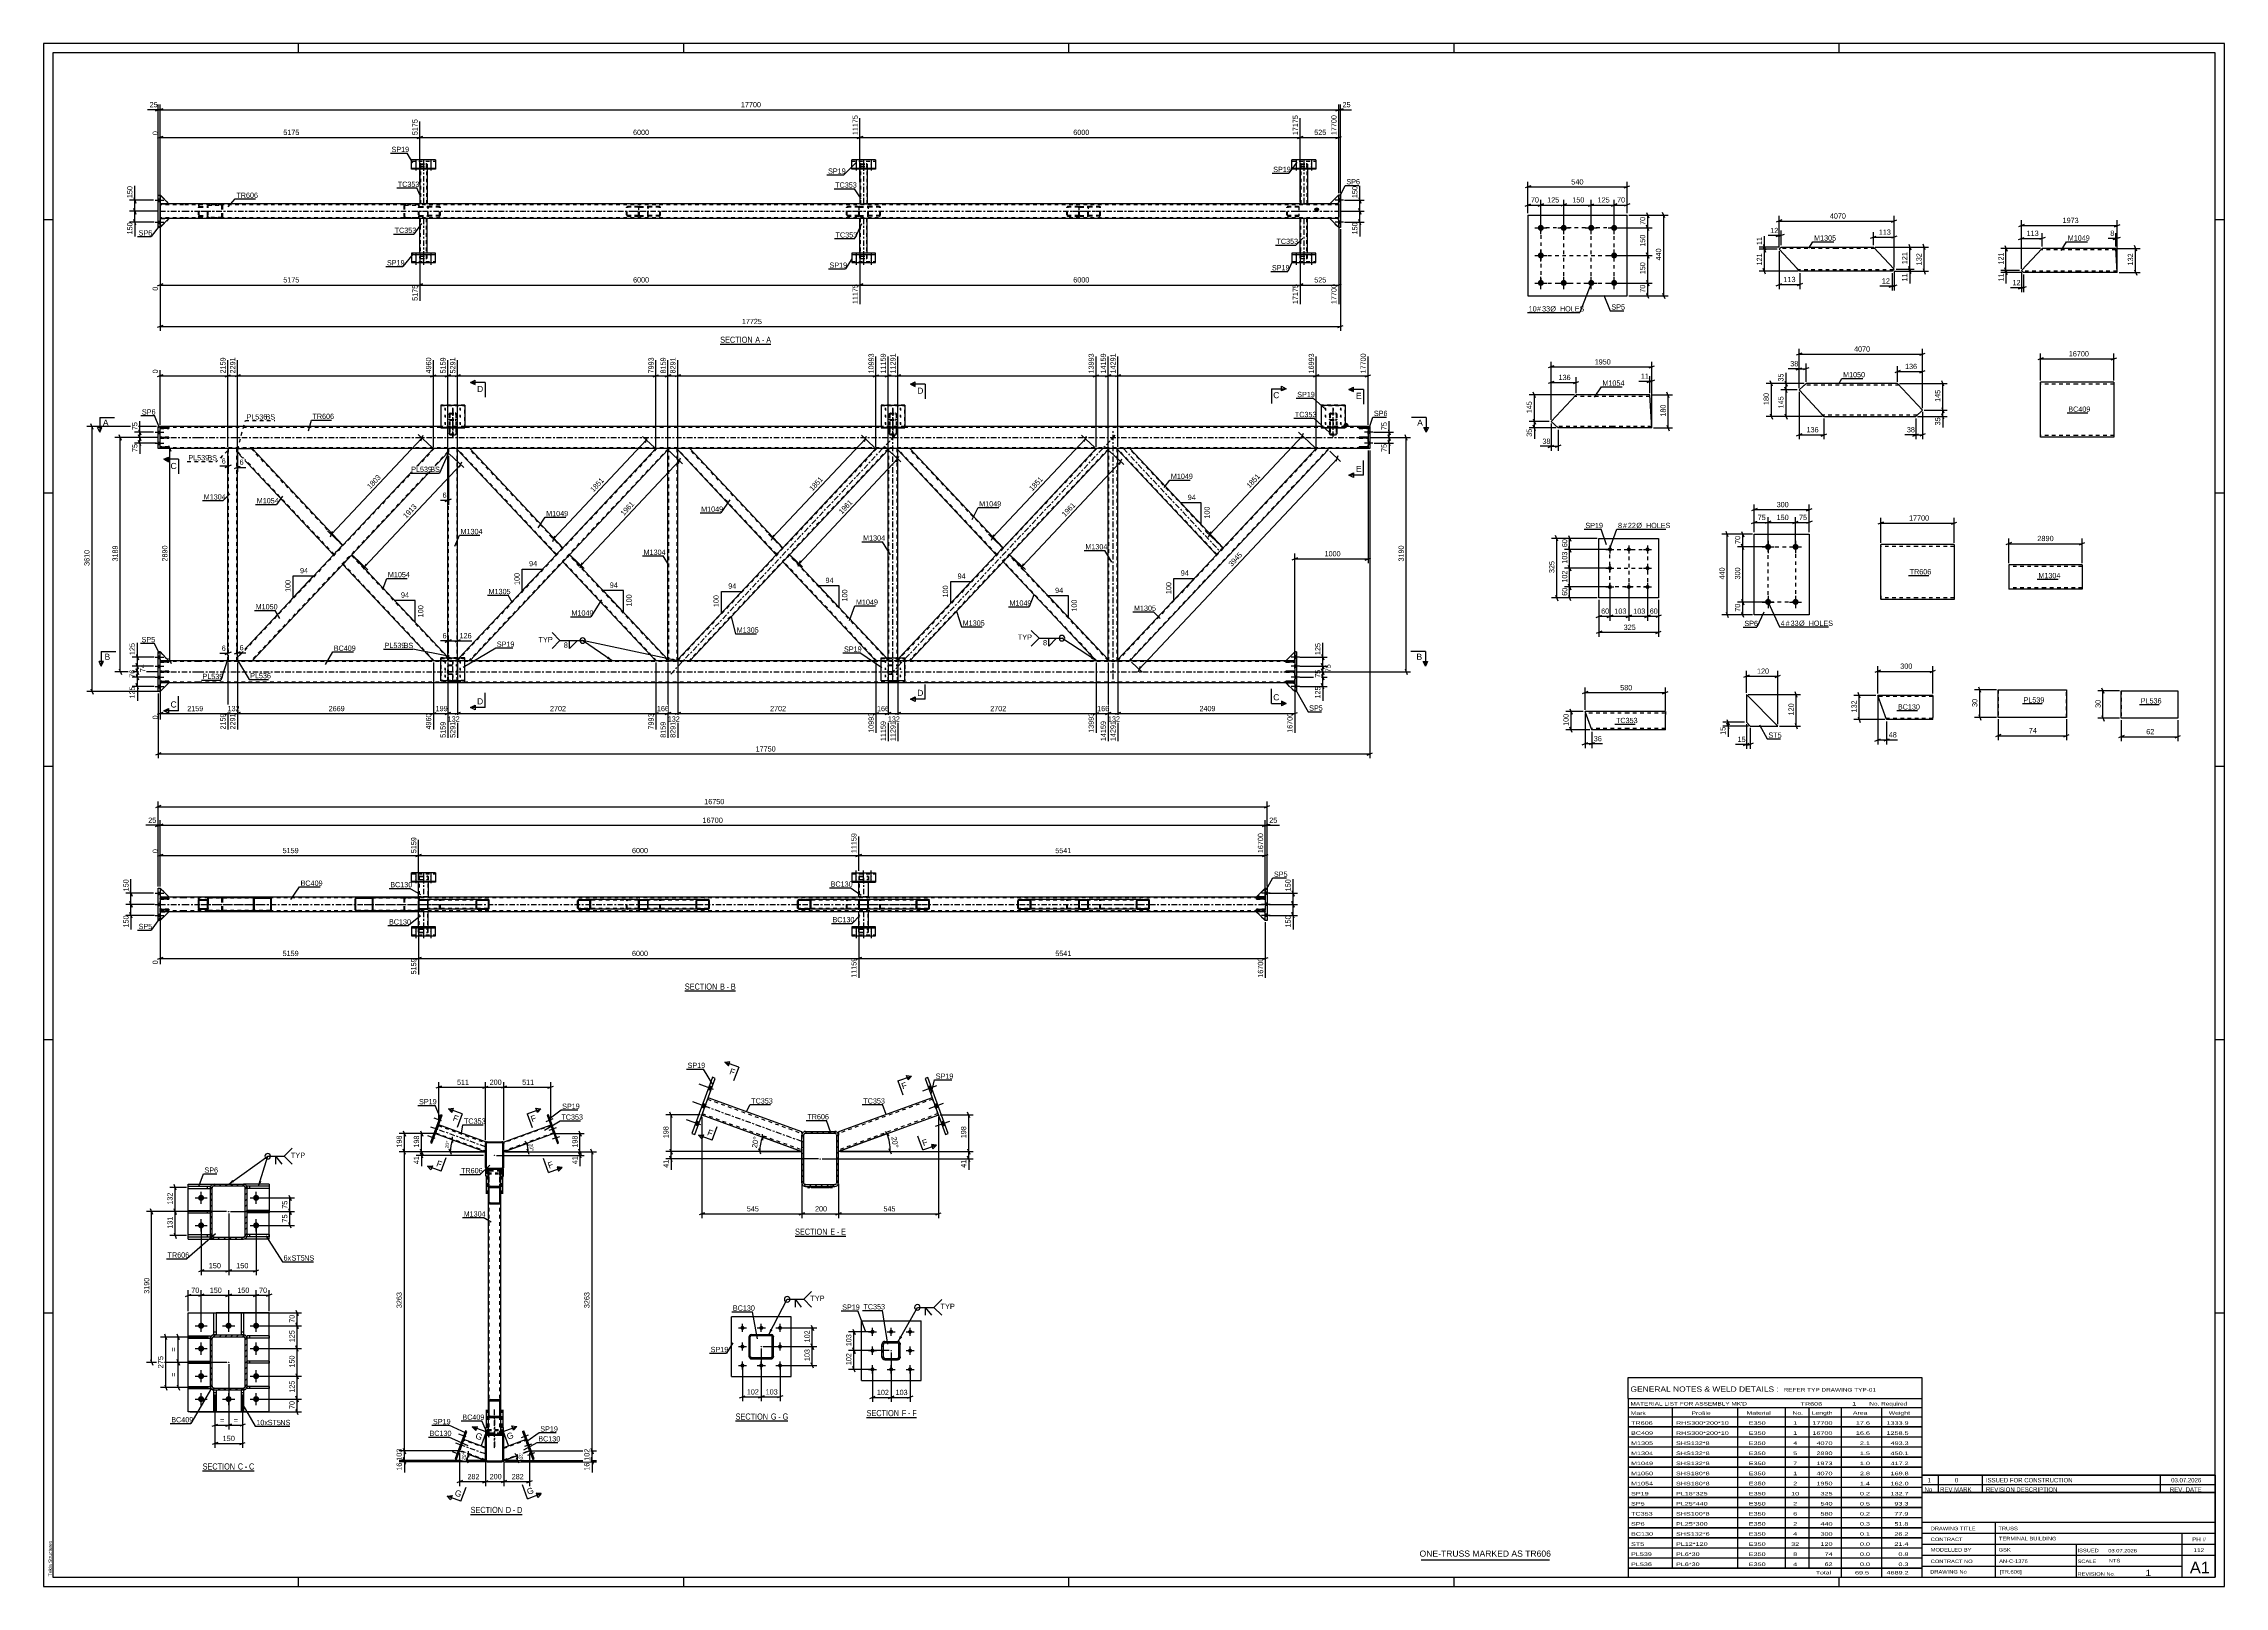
# Model space of a CAD drawing. Header units: millimetres. Extents: x 0 to 1189, y 0 to 841.
import ezdxf

# ---------------------------------------------------------------- set-up
doc = ezdxf.new("R2010")
doc.units = ezdxf.units.MM
doc.linetypes.add('DXK_LINE_DOT2', pattern=[3.9198, 1.9599, -1.9599])
doc.linetypes.add('DXK_LINE_DOT3', pattern=[5.9187, 2.979, -0.9799, 0.9799, -0.9799])
doc.styles.add('Arial', font='ARIAL.TTF', dxfattribs={"height": 0.2})
doc.styles.add('Arial Narrow', font='ARIALN.TTF', dxfattribs={"height": 0.2})

# ---------------------------------------------------------------- blocks, each defined once
blk = doc.blocks.new('Unknown-761554047-18 - 6545')
at = {"color": 6, "linetype": 'Continuous'}
blk.add_line((377.3, 90.2), (405.8, 90.2), dxfattribs=at)
at = {"color": 0, "linetype": 'Continuous'}
blk.add_wipeout([(395.4, 90.9), (395.4, 94.4), (377.3, 94.4), (377.3, 90.9)], dxfattribs=at)
blk.add_wipeout([(399.5, 90.9), (399.5, 94.4), (396.5, 94.4), (396.5, 90.9)], dxfattribs=at)
at = {"color": 7, "linetype": 'Continuous', "style": 'Arial Narrow'}
blk.add_text('SECTION ', height=3.34, dxfattribs=at).set_placement((377.3, 90.9))
at = {"color": 0, "linetype": 'Continuous'}
blk.add_wipeout([(401.8, 90.9), (401.8, 94.4), (400.5, 94.4), (400.5, 90.9)], dxfattribs=at)
blk.add_wipeout([(405.8, 90.9), (405.8, 94.4), (402.9, 94.4), (402.9, 90.9)], dxfattribs=at)
at = {"color": 7, "linetype": 'Continuous', "style": 'Arial Narrow'}
for s, p in [('G', (396.5, 90.9)), ('-', (400.5, 90.9)), ('G', (402.9, 90.9))]:
    blk.add_text(s, height=3.34, dxfattribs=at).set_placement(p)
blk = doc.blocks.new('Unknown-761554047-1135')
at = {"color": 5, "linetype": 'Continuous'}
for p, q in [((1189, 841), (0, 841)), ((0, 841), (0, 0)), ((1184, 836), (5, 836)), ((5, 836), (5, 5)), ((139, 836), (139, 841)), ((349, 836), (349, 841)), ((559, 836), (559, 841)), ((769, 836), (769, 841)), ((979, 836), (979, 841)), ((1184, 5), (1184, 836)), ((1189, 0), (1189, 841)), ((5, 745), (0, 745)), ((1189, 745), (1184, 745)), ((5, 596), (0, 596)), ((1189, 596), (1184, 596)), ((5, 447), (0, 447)), ((1189, 447), (1184, 447)), ((5, 298), (0, 298)), ((1189, 298), (1184, 298)), ((5, 149), (0, 149)), ((1189, 149), (1184, 149)), ((0, 0), (1189, 0)), ((5, 5), (1184, 5)), ((139, 0), (139, 5)), ((349, 0), (349, 5)), ((559, 0), (559, 5)), ((769, 0), (769, 5)), ((979, 0), (979, 5))]:
    blk.add_line(p, q, dxfattribs=at)
at = {"color": 174, "linetype": 'Continuous', "style": 'Arial'}
blk.add_text('Tekla Structures', height=1.91, rotation=90, dxfattribs=at).set_placement((4.5, 5.5))
blk = doc.blocks.new('Unknown-761554047-15138')
at = {"color": 7, "linetype": 'Continuous'}
for p, q in [((1024, 51.1), (1024, 5)), ((1024, 51.1), (1184, 51.1)), ((1184, 51), (1184, 5)), ((1024, 35), (1184, 35)), ((1024, 29), (1184, 29)), ((1064.1, 35), (1064.1, 5)), ((1166, 5.1), (1166, 29.1)), ((1024, 23), (1184, 23)), ((1024, 17), (1184, 17)), ((1108.1, 23), (1108.1, 5)), ((1024, 11), (1166, 11)), ((1024, 5), (1184, 5))]:
    blk.add_line(p, q, dxfattribs=at)
at = {"color": 7, "style": 'Arial Narrow'}
for s, height, width, p in [('CONTRACT', 1.91, 1.425378, (1028.9, 24.7)), ('DRAWING TITLE', 1.909, 1.425378, (1028.9, 30.6)), ('TRUSS ', 1.91, 1.425378, (1065.8, 30.6)), ('TERMINAL BUILDING', 1.909, 1.425378, (1066.1, 25.1)), ('CONTRACT NO', 1.909, 1.425378, (1028.9, 12.7)), ('MODELLED BY', 1.909, 1.425378, (1028.9, 19)), ('GSK', 1.91, 1.425378, (1065.9, 19)), ('AN-C-1376', 1.91, 1.425378, (1066.2, 12.8)), ('SCALE', 1.91, 1.425378, (1108.9, 12.7)), ('ISSUED', 1.91, 1.425378, (1108.9, 18.6)), ('03.07.2026', 1.91, 1.425378, (1125.7, 18.5)), ('A1', 6.2, 1.25, (1170.2, 7.2)), ('DRAWING No', 1.91, 1.425378, (1028.6, 7)), ('[TR.606]', 1.91, 1.425378, (1066.5, 7)), ('REVISION No.', 1.909, 1.425378, (1108.9, 5.8)), ('1', 3.34, 1.5, (1145.9, 5.7))]:
    blk.add_text(s, height=height, dxfattribs=dict(at, width=width)).set_placement(p)
at = {"color": 7, "linetype": 'Continuous', "style": 'Arial Narrow'}
for s, height, width, p in [('PH #', 2.1, 1.42538, (1171.4, 24.6)), ('NTS', 1.91, 1.425378, (1126, 13.1)), ('112', 2.1, 1.42538, (1172.2, 18.7))]:
    blk.add_text(s, height=height, dxfattribs=dict(at, width=width)).set_placement(p)
blk = doc.blocks.new('Unknown-761554047-15139')
at = {"color": 7, "linetype": 'Continuous'}
for p, q in [((864, 113.8), (1024, 113.8)), ((864, 102.5), (864, 113.8)), ((1024, 113.8), (1024, 102.5)), ((864, 102.5), (1024, 102.5)), ((864, 102.5), (864, 97.5)), ((864, 97.5), (1024, 97.5)), ((864, 97.5), (864, 92.5)), ((888, 97.5), (888, 92.5)), ((923.5, 97.5), (923.5, 92.5)), ((949.5, 97.5), (949.5, 92.5)), ((962.5, 97.5), (962.5, 92.5)), ((980, 97.5), (980, 92.5)), ((1002, 97.5), (1002, 92.5)), ((1024, 102.5), (1024, 97.5)), ((1024, 97.5), (1024, 92.5)), ((864, 92.5), (1024, 92.5)), ((864, 92.5), (864, 87.1)), ((864, 92.5), (1024, 92.5)), ((864, 87.1), (1024, 87.1)), ((864, 87), (864, 81.6)), ((864, 87), (1024, 87)), ((888, 92.5), (888, 87)), ((888, 87), (888, 81.5)), ((923.5, 92.5), (923.5, 87)), ((923.5, 87), (923.5, 81.5)), ((949.5, 92.5), (949.5, 87)), ((949.5, 87), (949.5, 81.5)), ((962.5, 92.5), (962.5, 87)), ((962.5, 87), (962.5, 81.5)), ((980, 92.5), (980, 87)), ((980, 87), (980, 81.5)), ((1002, 92.5), (1002, 87)), ((1002, 87), (1002, 81.5)), ((1024, 92.5), (1024, 87.1)), ((1024, 87), (1024, 81.6)), ((864, 81.6), (1024, 81.6)), ((864, 81.5), (864, 76.1)), ((864, 81.5), (1024, 81.5)), ((864, 76.1), (1024, 76.1)), ((864, 76), (864, 70.6)), ((864, 76), (1024, 76)), ((888, 81.5), (888, 76)), ((888, 76), (888, 70.5)), ((923.5, 81.5), (923.5, 76)), ((923.5, 76), (923.5, 70.5)), ((949.5, 81.5), (949.5, 76)), ((949.5, 76), (949.5, 70.5)), ((962.5, 81.5), (962.5, 76)), ((962.5, 76), (962.5, 70.5)), ((980, 81.5), (980, 76)), ((980, 76), (980, 70.5)), ((1002, 81.5), (1002, 76)), ((1002, 76), (1002, 70.5)), ((1024, 81.5), (1024, 76.1)), ((1024, 76), (1024, 70.6)), ((864, 70.6), (1024, 70.6)), ((864, 70.5), (864, 65.1)), ((864, 70.5), (1024, 70.5)), ((864, 65.1), (1024, 65.1)), ((864, 65), (864, 59.6)), ((864, 65), (1024, 65)), ((864, 59.6), (1024, 59.6)), ((864, 59.5), (864, 54.1)), ((864, 59.5), (1024, 59.5)), ((888, 70.5), (888, 65)), ((888, 65), (888, 59.5)), ((888, 59.5), (888, 54)), ((923.5, 70.5), (923.5, 65)), ((923.5, 65), (923.5, 59.5)), ((923.5, 59.5), (923.5, 54)), ((949.5, 70.5), (949.5, 65)), ((949.5, 65), (949.5, 59.5)), ((949.5, 59.5), (949.5, 54)), ((962.5, 70.5), (962.5, 65)), ((962.5, 65), (962.5, 59.5)), ((962.5, 59.5), (962.5, 54)), ((980, 70.5), (980, 65)), ((980, 65), (980, 59.5)), ((980, 59.5), (980, 54)), ((1002, 70.5), (1002, 65)), ((1002, 65), (1002, 59.5)), ((1002, 59.5), (1002, 54)), ((1024, 70.5), (1024, 65.1)), ((1024, 65), (1024, 59.6)), ((1024, 59.5), (1024, 54.1)), ((864, 54.1), (1024, 54.1)), ((864, 54), (864, 48.6)), ((864, 54), (1024, 54)), ((864, 48.6), (1024, 48.6)), ((864, 48.5), (864, 43.1)), ((864, 48.5), (1024, 48.5)), ((888, 54), (888, 48.5)), ((888, 48.5), (888, 43)), ((923.5, 54), (923.5, 48.5)), ((923.5, 48.5), (923.5, 43)), ((949.5, 54), (949.5, 48.5)), ((949.5, 48.5), (949.5, 43)), ((962.5, 54), (962.5, 48.5)), ((962.5, 48.5), (962.5, 43)), ((980, 54), (980, 48.5)), ((980, 48.5), (980, 43)), ((1002, 54), (1002, 48.5)), ((1002, 48.5), (1002, 43)), ((1024, 54), (1024, 48.6)), ((1024, 48.5), (1024, 43.1)), ((864, 43.1), (1024, 43.1)), ((864, 43), (864, 37.6)), ((864, 43), (1024, 43)), ((864, 37.6), (1024, 37.6)), ((864, 37.5), (864, 32.1)), ((864, 37.5), (1024, 37.5)), ((888, 43), (888, 37.5)), ((888, 37.5), (888, 32)), ((923.5, 43), (923.5, 37.5)), ((923.5, 37.5), (923.5, 32)), ((949.5, 43), (949.5, 37.5)), ((949.5, 37.5), (949.5, 32)), ((962.5, 43), (962.5, 37.5)), ((962.5, 37.5), (962.5, 32)), ((980, 43), (980, 37.5)), ((980, 37.5), (980, 32)), ((1002, 43), (1002, 37.5)), ((1002, 37.5), (1002, 32)), ((1024, 43), (1024, 37.6)), ((1024, 37.5), (1024, 32.1)), ((864, 32.1), (1024, 32.1)), ((864, 32), (864, 26.6)), ((864, 32), (1024, 32)), ((864, 26.6), (1024, 26.6)), ((864, 26.5), (864, 21.1)), ((864, 26.5), (1024, 26.5)), ((888, 32), (888, 26.5)), ((888, 26.5), (888, 21)), ((923.5, 32), (923.5, 26.5)), ((923.5, 26.5), (923.5, 21)), ((949.5, 32), (949.5, 26.5)), ((949.5, 26.5), (949.5, 21)), ((962.5, 32), (962.5, 26.5)), ((962.5, 26.5), (962.5, 21)), ((980, 32), (980, 26.5)), ((980, 26.5), (980, 21)), ((1002, 32), (1002, 26.5)), ((1002, 26.5), (1002, 21)), ((1024, 32), (1024, 26.6)), ((1024, 26.5), (1024, 21.1)), ((864, 21.1), (1024, 21.1)), ((864, 21), (864, 15.6)), ((864, 21), (1024, 21)), ((864, 15.6), (1024, 15.6)), ((864, 15.5), (864, 10.1)), ((864, 15.5), (1024, 15.5)), ((888, 21), (888, 15.5)), ((888, 15.5), (888, 10)), ((923.5, 21), (923.5, 15.5)), ((923.5, 15.5), (923.5, 10)), ((949.5, 21), (949.5, 15.5)), ((949.5, 15.5), (949.5, 10)), ((962.5, 21), (962.5, 15.5)), ((962.5, 15.5), (962.5, 10)), ((980, 21), (980, 15.5)), ((980, 15.5), (980, 10)), ((1002, 21), (1002, 15.5)), ((1002, 15.5), (1002, 10)), ((1024, 21), (1024, 15.6)), ((1024, 15.5), (1024, 10.1)), ((864, 10.1), (1024, 10.1)), ((864, 10), (1024, 10)), ((864, 10), (864, 5)), ((864, 5), (1024, 5)), ((980, 10), (980, 5)), ((1002, 10), (1002, 5)), ((1024, 10), (1024, 5))]:
    blk.add_line(p, q, dxfattribs=at)
at = {"color": 7, "style": 'Arial Narrow'}
for s, height, width, p in [('GENERAL NOTES & WELD DETAILS :', 2.863, 1.4, (865.2, 106.1)), ('REFER TYP DRAWING TYP-01', 1.909, 1.6, (948.7, 106.2)), ("MATERIAL LIST FOR ASSEMBLY MK'D", 1.909, 1.6, (865.2, 98.6)), ('Mark', 1.91, 1.7, (865.3, 93.5)), ('Profile', 1.91, 1.7, (898.4, 93.5)), ('Material', 1.91, 1.7, (928.5, 93.6)), ('No.', 1.91, 1.7, (953.5, 93.6)), ('TR606', 1.91, 1.794707, (957.9, 98.5)), ('Length', 1.91, 1.7, (964, 93.6)), ('1', 1.91, 1.794707, (986.1, 98.6)), ('Area', 1.91, 1.7, (986.5, 93.6)), ('No. Required', 1.909, 1.6, (995.4, 98.6)), ('Weight', 1.91, 1.7, (1006, 93.6))]:
    blk.add_text(s, height=height, dxfattribs=dict(at, width=width)).set_placement(p)
at = {"color": 7, "linetype": 'Continuous', "style": 'Arial Narrow'}
for s, height, width, p in [('TR606', 1.91, 1.794707, (865.5, 88.1)), ('BC409', 1.91, 1.794707, (865.5, 82.6)), ('RHS300*200*10', 1.909, 1.794707, (890, 88.1)), ('RHS300*200*10', 1.909, 1.794707, (890, 82.6)), ('E350', 1.91, 1.794707, (929.7, 88.1)), ('E350', 1.91, 1.794707, (929.7, 82.6)), ('1', 1.91, 1.794707, (953.9, 88.1)), ('1', 1.91, 1.794707, (953.9, 82.6)), ('17700', 1.91, 1.794707, (964.4, 88.1)), ('16700', 1.91, 1.794707, (964.4, 82.6)), ('17.6', 1.91, 1.794707, (988.1, 88.1)), ('16.6', 1.91, 1.794707, (988.1, 82.6)), ('1333.9', 1.91, 1.794707, (1004.8, 88.1)), ('1258.5', 1.91, 1.794707, (1004.8, 82.6)), ('M1305', 1.91, 1.794707, (865.5, 77.1)), ('M1304', 1.91, 1.794707, (865.5, 71.6)), ('SHS132*8', 1.91, 1.794707, (890, 77.1)), ('SHS132*8', 1.91, 1.794707, (890, 71.6)), ('E350', 1.91, 1.794707, (929.7, 77.1)), ('E350', 1.91, 1.794707, (929.7, 71.6)), ('4', 1.91, 1.794707, (953.9, 77.1)), ('5', 1.91, 1.794707, (953.9, 71.6)), ('4070', 1.91, 1.794707, (966.6, 77.1)), ('2890', 1.91, 1.794707, (966.6, 71.6)), ('2.1', 1.91, 1.794707, (990.3, 77.1)), ('1.5', 1.91, 1.794707, (990.3, 71.6)), ('493.3', 1.91, 1.794707, (1007, 77.1)), ('450.1', 1.91, 1.794707, (1007, 71.6)), ('M1049', 1.91, 1.794707, (865.5, 66.1)), ('M1050', 1.91, 1.794707, (865.5, 60.6)), ('SHS132*8', 1.91, 1.794707, (890, 66.1)), ('SHS180*8', 1.91, 1.794707, (890, 60.6)), ('E350', 1.91, 1.794707, (929.7, 66.1)), ('E350', 1.91, 1.794707, (929.7, 60.6)), ('7', 1.91, 1.794707, (953.9, 66.1)), ('1', 1.91, 1.794707, (953.9, 60.6)), ('4070', 1.91, 1.794707, (966.6, 60.6)), ('1973', 1.91, 1.794707, (966.6, 66.1)), ('2.8', 1.91, 1.794707, (990.3, 60.6)), ('1.0', 1.91, 1.794707, (990.3, 66.1)), ('417.2', 1.91, 1.794707, (1007, 66.1)), ('169.8', 1.91, 1.794707, (1007, 60.6)), ('SP19', 1.91, 1.794707, (865.5, 49.6)), ('M1054', 1.91, 1.794707, (865.5, 55.1)), ('SHS180*8', 1.91, 1.794707, (890, 55.1)), ('PL16*325', 1.91, 1.794707, (890, 49.6)), ('E350', 1.91, 1.794707, (929.7, 55.1)), ('E350', 1.91, 1.794707, (929.7, 49.6)), ('10', 1.91, 1.794707, (952.8, 49.6)), ('2', 1.91, 1.794707, (953.9, 55.1)), ('1950', 1.91, 1.794707, (966.6, 55.1)), ('325', 1.91, 1.794707, (968.8, 49.6)), ('0.2', 1.91, 1.794707, (990.3, 49.6)), ('1.4', 1.91, 1.794707, (990.3, 55.1)), ('162.0', 1.91, 1.794707, (1007, 55.1)), ('132.7', 1.91, 1.794707, (1007, 49.6)), ('TC353', 1.91, 1.794707, (865.5, 38.6)), ('SP5', 1.91, 1.794707, (865.5, 44.1)), ('SHS100*8', 1.91, 1.794707, (890, 38.6)), ('PL25*440', 1.91, 1.794707, (890, 44.1)), ('E350', 1.91, 1.794707, (929.7, 44.1)), ('E350', 1.91, 1.794707, (929.7, 38.6)), ('2', 1.91, 1.794707, (953.9, 44.1)), ('6', 1.91, 1.794707, (953.9, 38.6)), ('540', 1.91, 1.794707, (968.8, 44.1)), ('580', 1.91, 1.794707, (968.8, 38.6)), ('0.5', 1.91, 1.794707, (990.3, 44.1)), ('0.2', 1.91, 1.794707, (990.3, 38.6)), ('93.3', 1.91, 1.794707, (1009.1, 44.1)), ('77.9', 1.91, 1.794707, (1009.1, 38.6)), ('SP6', 1.91, 1.794707, (865.5, 33.1)), ('ST5', 1.91, 1.794707, (865.5, 22.1)), ('BC130', 1.91, 1.794707, (865.5, 27.6)), ('SHS132*6', 1.91, 1.794707, (890, 27.6)), ('PL25*300', 1.91, 1.794707, (890, 33.1)), ('PL12*120', 1.91, 1.794707, (890, 22.1)), ('E350', 1.91, 1.794707, (929.7, 33.1)), ('E350', 1.91, 1.794707, (929.7, 27.6)), ('E350', 1.91, 1.794707, (929.7, 22.1)), ('32', 1.91, 1.794707, (952.8, 22.1)), ('4', 1.91, 1.794707, (953.9, 27.6)), ('2', 1.91, 1.794707, (953.9, 33.1)), ('440', 1.91, 1.794707, (968.8, 33.1)), ('300', 1.91, 1.794707, (968.8, 27.6)), ('120', 1.91, 1.794707, (968.8, 22.1)), ('0.3', 1.91, 1.794707, (990.3, 33.1)), ('0.1', 1.91, 1.794707, (990.3, 27.6)), ('0.0', 1.91, 1.794707, (990.3, 22.1)), ('51.8', 1.91, 1.794707, (1009.1, 33.1)), ('26.2', 1.91, 1.794707, (1009.1, 27.6)), ('21.4', 1.91, 1.794707, (1009.1, 22.1)), ('PL539', 1.91, 1.794707, (865.5, 16.6)), ('PL536', 1.91, 1.794707, (865.5, 11.1)), ('PL6*30', 1.91, 1.794707, (890, 16.6)), ('PL6*30', 1.91, 1.794707, (890, 11.1)), ('E350', 1.91, 1.794707, (929.7, 16.6)), ('E350', 1.91, 1.794707, (929.7, 11.1)), ('4', 1.91, 1.794707, (953.9, 11.1)), ('8', 1.91, 1.794707, (953.9, 16.6)), ('74', 1.91, 1.794707, (971, 16.6)), ('62', 1.91, 1.794707, (971, 11.1)), ('0.0', 1.91, 1.794707, (990.3, 16.6)), ('0.0', 1.91, 1.794707, (990.3, 11.1)), ('0.8', 1.91, 1.794707, (1011.3, 16.6)), ('0.3', 1.91, 1.794707, (1011.3, 11.1)), ('Total', 1.91, 1.7, (966.3, 6.5)), ('69.5', 1.91, 1.794707, (987.6, 6.5)), ('4689.2', 1.91, 1.794707, (1004.8, 6.5))]:
    blk.add_text(s, height=height, dxfattribs=dict(at, width=width)).set_placement(p)
blk = doc.blocks.new('Unknown-761554047-15140')
at = {"color": 7, "linetype": 'Continuous'}
blk.add_line((751, 14.5), (821, 14.5), dxfattribs=at)
at = {"color": 7, "style": 'Arial'}
blk.add_text('ONE-TRUSS MARKED AS TR606', height=3.343, dxfattribs=at).set_placement((750.2, 16.2))
blk = doc.blocks.new('Unknown-761554047-15141')
at = {"color": 7, "linetype": 'Continuous'}
for p, q in [((1024, 60.6), (1184, 60.6)), ((1184, 60.6), (1024, 60.6)), ((1024, 60.6), (1024, 55.6)), ((1033, 60.6), (1033, 55.6)), ((1057, 60.6), (1057, 55.6)), ((1154, 60.6), (1154, 55.6)), ((1184, 60.6), (1184, 55.6)), ((1024, 55.6), (1184, 55.6)), ((1024, 55.6), (1024, 51.1)), ((1024, 55.6), (1184, 55.6)), ((1184, 51.1), (1024, 51.1)), ((1033, 55.6), (1033, 51.1)), ((1057, 55.6), (1057, 51.1)), ((1154, 55.6), (1154, 51.1)), ((1184, 55.6), (1184, 51.1))]:
    blk.add_line(p, q, dxfattribs=at)
at = {"color": 7, "linetype": 'Continuous', "style": 'Arial Narrow'}
for s, height, width, p in [('No', 2.39, 1.2, (1025.5, 51.6)), ('1', 2.39, 1.196471, (1027.2, 56.7)), ('REV MARK', 2.39, 1.2, (1034, 51.6)), ('0', 2.39, 1.196471, (1042, 56.7)), ('ISSUED FOR CONSTRUCTION', 2.386, 1.196471, (1059, 56.7)), ('REVISION DESCRIPTION', 2.386, 1.2, (1059, 51.6)), ('REV. DATE', 2.39, 1.2, (1159.3, 51.6)), ('03.07.2026', 2.39, 1.196471, (1160, 56.7))]:
    blk.add_text(s, height=height, dxfattribs=dict(at, width=width)).set_placement(p)
blk = doc.blocks.new('Unknown-761554047-12 - 3147')
at = {"color": 6, "linetype": 'Continuous'}
blk.add_line((368.9, 677.1), (396.5, 677.1), dxfattribs=at)
at = {"color": 0, "linetype": 'Continuous'}
blk.add_wipeout([(387, 677.9), (387, 681.4), (368.9, 681.4), (368.9, 677.9)], dxfattribs=at)
blk.add_wipeout([(390.6, 677.9), (390.6, 681.4), (388, 681.4), (388, 677.9)], dxfattribs=at)
at = {"color": 7, "linetype": 'Continuous', "style": 'Arial Narrow'}
blk.add_text('SECTION ', height=3.34, dxfattribs=at).set_placement((368.9, 677.9))
at = {"color": 0, "linetype": 'Continuous'}
blk.add_wipeout([(392.9, 677.9), (392.9, 681.4), (391.7, 681.4), (391.7, 677.9)], dxfattribs=at)
blk.add_wipeout([(396.5, 677.9), (396.5, 681.4), (394, 681.4), (394, 677.9)], dxfattribs=at)
at = {"color": 7, "linetype": 'Continuous', "style": 'Arial Narrow'}
for s, p in [('A', (388, 677.9)), ('-', (391.7, 677.9)), ('A', (394, 677.9))]:
    blk.add_text(s, height=3.34, dxfattribs=at).set_placement(p)
blk = doc.blocks.new('Unknown-761554047-13 - 2746')
at = {"color": 6, "linetype": 'Continuous'}
blk.add_line((349.6, 324.6), (377.3, 324.6), dxfattribs=at)
at = {"color": 0, "linetype": 'Continuous'}
blk.add_wipeout([(367.7, 325.3), (367.7, 328.8), (349.6, 328.8), (349.6, 325.3)], dxfattribs=at)
blk.add_wipeout([(371.4, 325.3), (371.4, 328.8), (368.8, 328.8), (368.8, 325.3)], dxfattribs=at)
at = {"color": 7, "linetype": 'Continuous', "style": 'Arial Narrow'}
blk.add_text('SECTION ', height=3.34, dxfattribs=at).set_placement((349.6, 325.3))
at = {"color": 0, "linetype": 'Continuous'}
blk.add_wipeout([(373.7, 325.3), (373.7, 328.8), (372.4, 328.8), (372.4, 325.3)], dxfattribs=at)
blk.add_wipeout([(377.3, 325.3), (377.3, 328.8), (374.7, 328.8), (374.7, 325.3)], dxfattribs=at)
at = {"color": 7, "linetype": 'Continuous', "style": 'Arial Narrow'}
for s, p in [('B', (368.8, 325.3)), ('-', (372.4, 325.3)), ('B', (374.7, 325.3))]:
    blk.add_text(s, height=3.34, dxfattribs=at).set_placement(p)
blk = doc.blocks.new('Unknown-761554047-14 - 5175')
at = {"color": 6, "linetype": 'Continuous'}
blk.add_line((86.7, 62.9), (114.8, 62.9), dxfattribs=at)
at = {"color": 0, "linetype": 'Continuous'}
blk.add_wipeout([(104.8, 63.7), (104.8, 67.2), (86.7, 67.2), (86.7, 63.7)], dxfattribs=at)
blk.add_wipeout([(108.6, 63.7), (108.6, 67.2), (105.9, 67.2), (105.9, 63.7)], dxfattribs=at)
at = {"color": 7, "linetype": 'Continuous', "style": 'Arial Narrow'}
blk.add_text('SECTION ', height=3.34, dxfattribs=at).set_placement((86.7, 63.7))
at = {"color": 0, "linetype": 'Continuous'}
blk.add_wipeout([(111, 63.7), (111, 67.2), (109.7, 67.2), (109.7, 63.7)], dxfattribs=at)
blk.add_wipeout([(114.8, 63.7), (114.8, 67.2), (112, 67.2), (112, 63.7)], dxfattribs=at)
at = {"color": 7, "linetype": 'Continuous', "style": 'Arial Narrow'}
for s, p in [('C', (105.9, 63.7)), ('-', (109.7, 63.7)), ('C', (112, 63.7))]:
    blk.add_text(s, height=3.34, dxfattribs=at).set_placement(p)
blk = doc.blocks.new('Unknown-761554047-15 - 6008')
at = {"color": 6, "linetype": 'Continuous'}
blk.add_line((232.8, 39.2), (260.9, 39.2), dxfattribs=at)
at = {"color": 0, "linetype": 'Continuous'}
blk.add_wipeout([(250.9, 40), (250.9, 43.5), (232.8, 43.5), (232.8, 40)], dxfattribs=at)
blk.add_wipeout([(254.7, 40), (254.7, 43.5), (252, 43.5), (252, 40)], dxfattribs=at)
at = {"color": 7, "linetype": 'Continuous', "style": 'Arial Narrow'}
blk.add_text('SECTION ', height=3.34, dxfattribs=at).set_placement((232.8, 40))
at = {"color": 0, "linetype": 'Continuous'}
blk.add_wipeout([(257.1, 40), (257.1, 43.5), (255.8, 43.5), (255.8, 40)], dxfattribs=at)
blk.add_wipeout([(260.9, 40), (260.9, 43.5), (258.1, 43.5), (258.1, 40)], dxfattribs=at)
at = {"color": 7, "linetype": 'Continuous', "style": 'Arial Narrow'}
for s, p in [('D', (252, 40)), ('-', (255.8, 40)), ('D', (258.1, 40))]:
    blk.add_text(s, height=3.34, dxfattribs=at).set_placement(p)
blk = doc.blocks.new('Unknown-761554047-16 - 5661')
at = {"color": 6, "linetype": 'Continuous'}
blk.add_line((448.7, 92.1), (476, 92.1), dxfattribs=at)
at = {"color": 0, "linetype": 'Continuous'}
blk.add_wipeout([(466.9, 92.8), (466.9, 96.3), (448.7, 96.3), (448.7, 92.8)], dxfattribs=at)
blk.add_wipeout([(470.2, 92.8), (470.2, 96.3), (467.9, 96.3), (467.9, 92.8)], dxfattribs=at)
blk.add_wipeout([(472.6, 92.8), (472.6, 96.3), (471.3, 96.3), (471.3, 92.8)], dxfattribs=at)
at = {"color": 7, "linetype": 'Continuous', "style": 'Arial Narrow'}
blk.add_text('SECTION ', height=3.34, dxfattribs=at).set_placement((448.7, 92.8))
at = {"color": 0, "linetype": 'Continuous'}
blk.add_wipeout([(476, 92.8), (476, 96.3), (473.6, 96.3), (473.6, 92.8)], dxfattribs=at)
at = {"color": 7, "linetype": 'Continuous', "style": 'Arial Narrow'}
for s, p in [('F', (467.9, 92.8)), ('F', (473.6, 92.8)), ('-', (471.3, 92.8))]:
    blk.add_text(s, height=3.34, dxfattribs=at).set_placement(p)
blk = doc.blocks.new('Unknown-761554047-17 - 5801')
at = {"color": 6, "linetype": 'Continuous'}
blk.add_line((409.7, 191), (437.4, 191), dxfattribs=at)
at = {"color": 0, "linetype": 'Continuous'}
blk.add_wipeout([(427.8, 191.7), (427.8, 195.2), (409.7, 195.2), (409.7, 191.7)], dxfattribs=at)
blk.add_wipeout([(431.4, 191.7), (431.4, 195.2), (428.9, 195.2), (428.9, 191.7)], dxfattribs=at)
at = {"color": 7, "linetype": 'Continuous', "style": 'Arial Narrow'}
blk.add_text('SECTION ', height=3.34, dxfattribs=at).set_placement((409.7, 191.7))
at = {"color": 0, "linetype": 'Continuous'}
blk.add_wipeout([(433.7, 191.7), (433.7, 195.2), (432.5, 195.2), (432.5, 191.7)], dxfattribs=at)
blk.add_wipeout([(437.4, 191.7), (437.4, 195.2), (434.8, 195.2), (434.8, 191.7)], dxfattribs=at)
at = {"color": 7, "linetype": 'Continuous', "style": 'Arial Narrow'}
for s, p in [('E', (428.9, 191.7)), ('-', (432.5, 191.7)), ('E', (434.8, 191.7))]:
    blk.add_text(s, height=3.34, dxfattribs=at).set_placement(p)
blk = doc.blocks.new('Part-761554047-6636 - 6545')
at = {"linetype": 'Continuous'}
h = blk.add_hatch(dxfattribs=at)
h.set_pattern_fill('', scale=0.7, style=0, pattern_type=0)
h.set_pattern_definition([(45, (396.6738, 124.053), (-1.57154, 1.57154), [])])
h.paths.add_polyline_path([(385.9, 124.1), (396.7, 124.1), (397.1, 124.1), (397.5, 124.4), (397.8, 124.8), (397.9, 125.3), (397.9, 136.1), (397.8, 136.5), (397.5, 136.9), (397.1, 137.2), (396.7, 137.3), (385.9, 137.3), (385.4, 137.2), (385, 136.9), (384.8, 136.5), (384.7, 136.1), (384.7, 125.3), (384.8, 124.8), (385, 124.4), (385.4, 124.1)])
h.paths.add_polyline_path([(385.3, 125), (385.3, 125.3), (385.3, 136.1), (385.3, 136.3), (385.4, 136.5), (385.6, 136.6), (385.9, 136.7), (396.7, 136.7), (396.9, 136.6), (397.1, 136.5), (397.2, 136.3), (397.3, 136.1), (397.3, 125.3), (397.2, 125), (397.1, 124.8), (396.9, 124.7), (396.7, 124.7), (385.9, 124.7), (385.6, 124.7), (385.4, 124.8)])
blk.add_hatch(color=30, dxfattribs=at).paths.add_polyline_path([(391.3, 130.6, -1), (391.3, 130.8, -1)])
at = {"color": 7, "linetype": 'DXK_LINE_DOT2'}
for p, q in [((384.7, 136.1), (384.8, 136.5)), ((384.7, 136.1), (384.7, 125.3)), ((385.4, 136.5), (385.3, 136.3)), ((385.3, 136.3), (385.3, 136.1)), ((385.3, 125.3), (385.3, 136.1)), ((385.4, 137.2), (385.9, 137.3)), ((385.6, 136.6), (385.4, 136.5)), ((385.9, 136.7), (385.6, 136.6)), ((385.9, 137.3), (396.7, 137.3)), ((385.9, 136.7), (396.7, 136.7)), ((396.7, 137.3), (397.1, 137.2)), ((396.9, 136.6), (396.7, 136.7)), ((397.1, 136.5), (396.9, 136.6)), ((397.2, 136.3), (397.1, 136.5)), ((397.3, 136.1), (397.2, 136.3)), ((397.3, 125.3), (397.3, 136.1)), ((397.8, 136.5), (397.9, 136.1)), ((397.9, 125.3), (397.9, 136.1)), ((384.8, 124.8), (384.7, 125.3)), ((385.3, 125.3), (385.3, 125)), ((385.3, 125), (385.4, 124.8)), ((385.4, 124.8), (385.6, 124.7)), ((385.9, 124.1), (385.4, 124.1)), ((385.6, 124.7), (385.9, 124.7)), ((385.9, 124.7), (396.7, 124.7)), ((385.9, 124.1), (396.7, 124.1)), ((396.7, 124.7), (396.9, 124.7)), ((397.1, 124.1), (396.7, 124.1)), ((396.9, 124.7), (397.1, 124.8)), ((397.1, 124.8), (397.2, 125)), ((397.2, 125), (397.3, 125.3)), ((397.9, 125.3), (397.8, 124.8))]:
    blk.add_line(p, q, dxfattribs=at)
at = {"color": 2, "linetype": 'Continuous'}
for p, q in [((384.8, 136.5), (384.7, 136.1)), ((384.7, 136.1), (384.7, 136.1)), ((384.7, 125.3), (384.7, 136.1)), ((385.3, 136.3), (385.4, 136.5)), ((385.3, 136.1), (385.3, 136.3)), ((385.3, 136.1), (385.3, 136.1)), ((385.3, 125.3), (385.3, 136.1)), ((385.9, 137.3), (385.4, 137.2)), ((385.4, 136.5), (385.6, 136.6)), ((385.6, 136.6), (385.9, 136.7)), ((385.9, 137.3), (385.9, 137.3)), ((385.9, 137.3), (396.7, 137.3)), ((385.9, 136.7), (385.9, 136.7)), ((385.9, 136.7), (396.7, 136.7)), ((396.7, 137.3), (396.7, 137.3)), ((397.1, 137.2), (396.7, 137.3)), ((396.7, 136.7), (396.7, 136.7)), ((396.7, 136.7), (396.9, 136.6)), ((396.9, 136.6), (397.1, 136.5)), ((397.1, 136.5), (397.2, 136.3)), ((397.2, 136.3), (397.3, 136.1)), ((397.3, 136.1), (397.3, 136.1)), ((397.3, 125.3), (397.3, 136.1)), ((397.9, 136.1), (397.8, 136.5)), ((397.9, 136.1), (397.9, 136.1)), ((397.9, 125.3), (397.9, 136.1)), ((384.7, 125.3), (384.7, 125.3)), ((384.7, 125.3), (384.8, 124.8)), ((385.3, 125.3), (385.3, 125.3)), ((385.3, 125), (385.3, 125.3)), ((385.4, 124.8), (385.3, 125)), ((385.6, 124.7), (385.4, 124.8)), ((385.4, 124.1), (385.9, 124.1)), ((385.9, 124.7), (385.6, 124.7)), ((385.9, 124.7), (385.9, 124.7)), ((385.9, 124.7), (396.7, 124.7)), ((385.9, 124.1), (385.9, 124.1)), ((385.9, 124.1), (396.7, 124.1)), ((396.7, 124.7), (396.7, 124.7)), ((396.9, 124.7), (396.7, 124.7)), ((396.7, 124.1), (396.7, 124.1)), ((396.7, 124.1), (397.1, 124.1)), ((397.1, 124.8), (396.9, 124.7)), ((397.2, 125), (397.1, 124.8)), ((397.3, 125.3), (397.2, 125)), ((397.3, 125.3), (397.3, 125.3)), ((397.8, 124.8), (397.9, 125.3)), ((397.9, 125.3), (397.9, 125.3))]:
    blk.add_line(p, q, dxfattribs=at)
at = {"color": 7, "linetype": 'DXK_LINE_DOT3'}
blk.add_line((391.3, 130.7), (391.3, 130.7), dxfattribs=at)
at = {"color": 30, "linetype": 'DXK_LINE_DOT3'}
blk.add_line((391.3, 130.7), (391.3, 130.7), dxfattribs=at)
at = {"color": 30, "linetype": 'Continuous'}
blk.add_circle((391.3, 130.7), 0.1, dxfattribs=at)
at = {"color": 7, "linetype": 'DXK_LINE_DOT2'}
for centre, start, end in [((385.9, 136.1), 112.5, 157.5), ((396.7, 136.1), 22.5, 67.5), ((385.9, 125.3), 202.5, 247.5), ((396.7, 125.3), 292.5, 337.5)]:
    blk.add_arc(centre, 1.2, start, end, dxfattribs=at)
at = {"color": 2, "linetype": 'Continuous'}
for centre, start, end in [((385.9, 136.1), 112.5, 157.5), ((396.7, 136.1), 22.5, 67.5), ((385.9, 125.3), 202.5, 247.5), ((396.7, 125.3), 292.5, 337.5)]:
    blk.add_arc(centre, 1.2, start, end, dxfattribs=at)
blk = doc.blocks.new('Bolt-761554047-6548 - 6545')
at = {"linetype": 'Continuous'}
for points in [[(381, 142, -1), (381, 139.8, -1)], [(381, 131.8, -1), (381, 129.6, -1)], [(391.3, 142, -1), (391.3, 139.8, -1)], [(401.5, 142, -1), (401.5, 139.8, -1)], [(401.5, 131.8, -1), (401.5, 129.6, -1)], [(381, 121.5, -1), (381, 119.3, -1)], [(391.3, 121.5, -1), (391.3, 119.3, -1)], [(401.5, 121.5, -1), (401.5, 119.3, -1)]]:
    blk.add_hatch(color=1, dxfattribs=at).paths.add_polyline_path(points)
at = {"color": 1, "linetype": 'Continuous'}
for p, q in [((381, 138.7), (381, 143.1)), ((391.3, 138.7), (391.3, 143.1)), ((401.5, 138.7), (401.5, 143.1)), ((378.8, 140.9), (383.2, 140.9)), ((381, 128.5), (381, 132.9)), ((389.1, 140.9), (393.5, 140.9)), ((399.3, 140.9), (403.7, 140.9)), ((401.5, 128.5), (401.5, 132.9)), ((378.8, 130.7), (383.2, 130.7)), ((378.8, 120.4), (383.2, 120.4)), ((381, 118.2), (381, 122.6)), ((389.1, 120.4), (393.5, 120.4)), ((391.3, 118.2), (391.3, 122.6)), ((399.3, 130.7), (403.7, 130.7)), ((399.3, 120.4), (403.7, 120.4)), ((401.5, 118.2), (401.5, 122.6))]:
    blk.add_line(p, q, dxfattribs=at)
blk = doc.blocks.new('Part-761554047-6599 - 6545')
at = {"color": 2, "linetype": 'Continuous'}
for p, q in [((375, 114.4), (375, 146.9)), ((407.5, 146.9), (375, 146.9)), ((407.5, 114.4), (407.5, 146.9)), ((375, 114.4), (407.5, 114.4))]:
    blk.add_line(p, q, dxfattribs=at)
blk = doc.blocks.new('Part-761554047-3673 - 3598')
at = {"color": 7, "linetype": 'DXK_LINE_DOT3'}
blk.add_line((583.1, 494.6), (583.1, 630.2), dxfattribs=at)
at = {"color": 7, "linetype": 'DXK_LINE_DOT2'}
for p, q in [((585.7, 620.2), (580.4, 620.2)), ((580.4, 619.5), (580.4, 620.2)), ((580.8, 504.6), (580.8, 620.2)), ((585.4, 504.6), (585.4, 620.2)), ((585.7, 619.5), (585.7, 620.2)), ((580.4, 504.6), (580.4, 505.2)), ((580.4, 504.6), (585.7, 504.6)), ((585.7, 504.6), (585.7, 505.2))]:
    blk.add_line(p, q, dxfattribs=at)
at = {"color": 2, "linetype": 'Continuous'}
for p, q in [((580.4, 505.2), (580.4, 619.5)), ((585.7, 505.2), (585.7, 619.5))]:
    blk.add_line(p, q, dxfattribs=at)
blk = doc.blocks.new('Part-761554047-3874 - 3598')
at = {"color": 2, "linetype": 'Continuous'}
for p, q in [((717.3, 625.9), (717.3, 626.4)), ((722.1, 626.4), (717.3, 626.4)), ((722.1, 625.9), (717.3, 625.9)), ((722.1, 626.4), (722.1, 625.9))]:
    blk.add_line(p, q, dxfattribs=at)
at = {"color": 7, "linetype": 'DXK_LINE_DOT2'}
for p, q in [((721.5, 625.9), (721.5, 626.4)), ((722.1, 626.4), (722.1, 626.4)), ((722.1, 626.4), (722.1, 626.4)), ((722.1, 625.9), (722.1, 625.9)), ((722.1, 625.9), (722.1, 625.9))]:
    blk.add_line(p, q, dxfattribs=at)
blk = doc.blocks.new('Part-761554047-3753 - 3598')
at = {"color": 2, "linetype": 'Continuous'}
for p, q in [((168, 562.4), (163.1, 557.1)), ((220.4, 506.6), (168, 562.4)), ((212.5, 504.6), (163.1, 557.1)), ((216.6, 504.6), (212.6, 504.6)), ((220.4, 506.6), (220.4, 506.1))]:
    blk.add_line(p, q, dxfattribs=at)
at = {"color": 7, "linetype": 'DXK_LINE_DOT2'}
for p, q in [((220.4, 506.2), (167.8, 562.1)), ((212.9, 504.6), (163.3, 557.4)), ((163.3, 557.4), (163.3, 557.4)), ((212.6, 504.6), (212.5, 504.6)), ((220.4, 504.6), (216.6, 504.6)), ((220.4, 504.6), (220.4, 506.1))]:
    blk.add_line(p, q, dxfattribs=at)
blk = doc.blocks.new('Part-761554047-3668 - 3598')
at = {"color": 7, "linetype": 'DXK_LINE_DOT2'}
for p, q in [((225.7, 620.2), (220.4, 620.2)), ((220.4, 618.1), (220.4, 620.2)), ((220.8, 504.6), (220.8, 620.2)), ((225.4, 504.6), (225.4, 620.2)), ((225.7, 619.5), (225.7, 620.2)), ((220.4, 504.6), (220.4, 506.6)), ((220.4, 504.6), (225.7, 504.6)), ((225.7, 504.6), (225.7, 506.1))]:
    blk.add_line(p, q, dxfattribs=at)
at = {"color": 2, "linetype": 'Continuous'}
for p, q in [((225.7, 506.1), (225.7, 619.5)), ((220.4, 506.6), (220.4, 618.1))]:
    blk.add_line(p, q, dxfattribs=at)
blk = doc.blocks.new('Part-761554047-3678 - 3598')
at = {"color": 7, "linetype": 'DXK_LINE_DOT2'}
for p, q in [((345.7, 620.2), (340.4, 620.2)), ((340.4, 619.5), (340.4, 620.2)), ((340.8, 504.6), (340.8, 620.2)), ((345.4, 504.6), (345.4, 620.2)), ((345.7, 619.5), (345.7, 620.2)), ((340.4, 504.6), (340.4, 505.2)), ((340.4, 504.6), (345.7, 504.6)), ((345.7, 504.6), (345.7, 505.2))]:
    blk.add_line(p, q, dxfattribs=at)
at = {"color": 2, "linetype": 'Continuous'}
for p, q in [((340.4, 505.2), (340.4, 619.5)), ((345.7, 505.2), (345.7, 619.5))]:
    blk.add_line(p, q, dxfattribs=at)
blk = doc.blocks.new('Part-761554047-3856 - 3598')
at = {"color": 2, "linetype": 'Continuous'}
for p, q in [((84.3, 504.6), (63.5, 504.6)), ((100.4, 504.6), (84.4, 504.6)), ((105.5, 504.6), (100.7, 504.6)), ((105.7, 504.6), (105.7, 504.6)), ((212.6, 504.6), (113.6, 504.6)), ((456.6, 504.6), (229.6, 504.6)), ((682.1, 504.6), (469.6, 504.6)), ((64.1, 492.6), (63.5, 492.6)), ((84.3, 492.6), (68.3, 492.6)), ((677.3, 492.6), (84.4, 492.6)), ((682.1, 492.6), (681.5, 492.6))]:
    blk.add_line(p, q, dxfattribs=at)
at = {"color": 7, "linetype": 'DXK_LINE_DOT2'}
for p, q in [((63.5, 492.6), (63.5, 504.6)), ((84.3, 504.2), (63.5, 504.2)), ((682.1, 504.2), (84.4, 504.2)), ((682.1, 504.6), (100.4, 504.6)), ((100.7, 504.6), (100.4, 504.6)), ((113.6, 504.6), (105.7, 504.6)), ((229.6, 504.6), (212.6, 504.6)), ((469.6, 504.6), (456.6, 504.6)), ((682.1, 492.6), (682.1, 504.6)), ((84.3, 493), (63.5, 493)), ((68.3, 492.6), (64.1, 492.6)), ((682.1, 493), (84.4, 493)), ((681.5, 492.6), (677.3, 492.6))]:
    blk.add_line(p, q, dxfattribs=at)
at = {"color": 7, "linetype": 'DXK_LINE_DOT3'}
for p, q in [((63.5, 498.6), (84.3, 498.6)), ((84.4, 498.6), (682.1, 498.6))]:
    blk.add_line(p, q, dxfattribs=at)
blk = doc.blocks.new('Part-761554047-3743 - 3598')
at = {"color": 2, "linetype": 'Continuous'}
for p, q in [((403.1, 558.5), (406.7, 562.4)), ((406.7, 562.4), (459.6, 506.1)), ((453.8, 504.6), (403.1, 558.5))]:
    blk.add_line(p, q, dxfattribs=at)
at = {"color": 7, "linetype": 'DXK_LINE_DOT2'}
for p, q in [((460.4, 504.8), (406.5, 562.1)), ((454.2, 504.6), (403.3, 558.8)), ((403.3, 558.8), (403.3, 558.8)), ((460.4, 504.6), (453.8, 504.6)), ((459.6, 506.1), (460.4, 505.2)), ((460.4, 505.2), (460.4, 504.6))]:
    blk.add_line(p, q, dxfattribs=at)
blk = doc.blocks.new('Bolt-761554047-3615 - 3598')
at = {"linetype": 'Continuous'}
for points in [[(682.1, 507.2), (682.1, 505.9), (683.1, 505.9), (683.1, 507.2)], [(682.1, 507.2), (682.1, 505.9), (683.1, 505.9), (683.1, 507.2)], [(682.1, 507.2), (682.1, 505.9), (683.1, 505.9), (683.1, 507.2)], [(682.1, 502.2), (682.1, 500.9), (683.1, 500.9), (683.1, 502.2)], [(682.1, 502.2), (682.1, 500.9), (683.1, 500.9), (683.1, 502.2)], [(682.1, 496.2), (682.1, 494.9), (683.1, 494.9), (683.1, 496.2)], [(682.1, 496.2), (682.1, 494.9), (683.1, 494.9), (683.1, 496.2)], [(682.1, 491.2), (682.1, 489.9), (683.1, 489.9), (683.1, 491.2)], [(682.1, 491.2), (682.1, 489.9), (683.1, 489.9), (683.1, 491.2)], [(682.1, 491.2), (682.1, 489.9), (683.1, 489.9), (683.1, 491.2)]]:
    blk.add_hatch(color=1, dxfattribs=at).paths.add_polyline_path(points)
at = {"color": 1, "linetype": 'Continuous'}
for p, q in [((684.8, 506.6), (680.1, 506.6)), ((684.8, 506.6), (680.1, 506.6)), ((684.8, 506.6), (680.1, 506.6)), ((684.8, 501.6), (680.1, 501.6)), ((684.8, 501.6), (680.1, 501.6)), ((683.1, 507.2), (682.1, 507.2)), ((683.1, 507.2), (682.1, 507.2)), ((683.1, 507.2), (682.1, 507.2)), ((683.1, 505.9), (682.1, 505.9)), ((683.1, 505.9), (682.1, 505.9)), ((683.1, 505.9), (682.1, 505.9)), ((683.1, 502.2), (682.1, 502.2)), ((683.1, 502.2), (682.1, 502.2)), ((683.1, 500.9), (682.1, 500.9)), ((683.1, 500.9), (682.1, 500.9)), ((684.8, 495.6), (680.1, 495.6)), ((684.8, 495.6), (680.1, 495.6)), ((684.8, 490.6), (680.1, 490.6)), ((684.8, 490.6), (680.1, 490.6)), ((684.8, 490.6), (680.1, 490.6)), ((683.1, 496.2), (682.1, 496.2)), ((683.1, 496.2), (682.1, 496.2)), ((683.1, 494.9), (682.1, 494.9)), ((683.1, 494.9), (682.1, 494.9)), ((683.1, 491.2), (682.1, 491.2)), ((683.1, 491.2), (682.1, 491.2)), ((683.1, 491.2), (682.1, 491.2)), ((683.1, 489.9), (682.1, 489.9)), ((683.1, 489.9), (682.1, 489.9)), ((683.1, 489.9), (682.1, 489.9))]:
    blk.add_line(p, q, dxfattribs=at)
blk = doc.blocks.new('Bolt-761554047-3616 - 3598')
at = {"linetype": 'Continuous'}
for points in [[(722.1, 629.8), (722.1, 628.5), (723.1, 628.5), (723.1, 629.8)], [(722.1, 629.8), (722.1, 628.5), (723.1, 628.5), (723.1, 629.8)], [(722.1, 623.8), (722.1, 622.5), (723.1, 622.5), (723.1, 623.8)], [(722.1, 623.8), (722.1, 622.5), (723.1, 622.5), (723.1, 623.8)]]:
    blk.add_hatch(color=1, dxfattribs=at).paths.add_polyline_path(points)
at = {"color": 1, "linetype": 'Continuous'}
for p, q in [((724.8, 629.2), (720.1, 629.2)), ((724.8, 629.2), (720.1, 629.2)), ((724.8, 623.2), (720.1, 623.2)), ((724.8, 623.2), (720.1, 623.2)), ((723.1, 629.8), (722.1, 629.8)), ((723.1, 629.8), (722.1, 629.8)), ((723.1, 628.5), (722.1, 628.5)), ((723.1, 628.5), (722.1, 628.5)), ((723.1, 623.8), (722.1, 623.8)), ((723.1, 623.8), (722.1, 623.8)), ((723.1, 622.5), (722.1, 622.5)), ((723.1, 622.5), (722.1, 622.5))]:
    blk.add_line(p, q, dxfattribs=at)
blk = doc.blocks.new('Part-761554047-3621 - 3598')
at = {"color": 2, "linetype": 'Continuous'}
for p, q in [((683.1, 509.4), (682.1, 509.4)), ((682.1, 509.4), (682.1, 487.8)), ((683.1, 509.4), (683.1, 487.8)), ((683.1, 487.8), (682.1, 487.8))]:
    blk.add_line(p, q, dxfattribs=at)
blk = doc.blocks.new('Part-761554047-3754 - 3598')
at = {"color": 2, "linetype": 'Continuous'}
for p, q in [((63.5, 503.9), (63.5, 504.4)), ((63.5, 504.4), (68.3, 504.4)), ((68.3, 503.9), (63.5, 503.9)), ((68.3, 504.4), (68.3, 503.9))]:
    blk.add_line(p, q, dxfattribs=at)
at = {"color": 7, "linetype": 'DXK_LINE_DOT2'}
blk.add_line((64.1, 503.9), (64.1, 504.4), dxfattribs=at)
blk = doc.blocks.new('Part-761554047-3626 - 3598')
at = {"color": 2, "linetype": 'Continuous'}
for p, q in [((723.1, 632.2), (722.1, 632.2)), ((722.1, 632.2), (722.1, 620.2)), ((723.1, 632.2), (723.1, 620.2)), ((723.1, 620.2), (722.1, 620.2))]:
    blk.add_line(p, q, dxfattribs=at)
blk = doc.blocks.new('Part-761554047-3761 - 3598')
at = {"color": 7, "linetype": 'DXK_LINE_DOT2'}
for p, q in [((63.5, 505.2), (63.5, 509.4)), ((63.5, 509.4), (68.3, 504.6)), ((64.1, 504.6), (63.5, 505.2)), ((68.3, 504.6), (64.1, 504.6))]:
    blk.add_line(p, q, dxfattribs=at)
blk = doc.blocks.new('Part-761554047-3772 - 3598')
at = {"color": 2, "linetype": 'Continuous'}
for p, q in [((456.6, 644), (469.6, 644)), ((456.6, 644), (456.6, 631.5)), ((469.6, 644), (469.6, 631.5)), ((456.6, 631.8), (469.6, 631.8)), ((456.6, 631.5), (469.6, 631.5))]:
    blk.add_line(p, q, dxfattribs=at)
at = {"color": 7, "linetype": 'DXK_LINE_DOT2'}
blk.add_line((456.6, 643.8), (469.6, 643.8), dxfattribs=at)
blk = doc.blocks.new('Part-761554047-3708 - 3598')
at = {"color": 2, "linetype": 'Continuous'}
for p, q in [((465.7, 619.5), (465.7, 620.2)), ((519.4, 562.4), (465.7, 619.5)), ((523.1, 566.2), (472.3, 620.2)), ((522.6, 565.8), (519.4, 562.4)), ((522.9, 566.1), (522.6, 565.8)), ((523.1, 566.2), (522.9, 566.1))]:
    blk.add_line(p, q, dxfattribs=at)
at = {"color": 7, "linetype": 'DXK_LINE_DOT2'}
for p, q in [((472.3, 620.2), (465.7, 620.2)), ((519.7, 562.6), (465.7, 620)), ((522.9, 566), (471.9, 620.2)), ((519.7, 562.6), (519.7, 562.6)), ((522.8, 565.9), (522.6, 565.8)), ((522.9, 566.1), (522.9, 566))]:
    blk.add_line(p, q, dxfattribs=at)
blk = doc.blocks.new('Part-761554047-3648 - 3598')
at = {"color": 2, "linetype": 'Continuous'}
for p, q in [((225.7, 619.5), (225.7, 620.2)), ((279.4, 562.4), (225.7, 619.5)), ((283.1, 566.2), (232.3, 620.2)), ((282.6, 565.8), (279.4, 562.4)), ((283.1, 566.2), (282.6, 565.8))]:
    blk.add_line(p, q, dxfattribs=at)
at = {"color": 7, "linetype": 'DXK_LINE_DOT2'}
for p, q in [((232.3, 620.2), (225.7, 620.2)), ((279.7, 562.6), (225.7, 620)), ((282.9, 566), (231.9, 620.2)), ((279.7, 562.6), (279.7, 562.6)), ((283, 566.2), (282.6, 565.8))]:
    blk.add_line(p, q, dxfattribs=at)
blk = doc.blocks.new('Part-761554047-3723 - 3598')
at = {"color": 7, "linetype": 'DXK_LINE_DOT3'}
blk.add_line((341.9, 497.3), (464.3, 627.5), dxfattribs=at)
at = {"color": 7, "linetype": 'DXK_LINE_DOT2'}
for p, q in [((454.2, 620.2), (345.7, 504.8)), ((460.4, 620), (351.9, 504.6)), ((460.4, 620.2), (453.8, 620.2)), ((403.1, 566.2), (399.4, 562.4)), ((406.7, 562.4), (403.1, 558.5)), ((352.3, 504.6), (345.7, 504.6))]:
    blk.add_line(p, q, dxfattribs=at)
at = {"color": 2, "linetype": 'Continuous'}
for p, q in [((453.8, 620.2), (403.1, 566.2)), ((460.4, 619.5), (406.7, 562.4)), ((460.4, 619.5), (460.4, 620.2)), ((345.7, 505.2), (399.4, 562.4)), ((403.1, 558.5), (352.3, 504.6)), ((345.7, 504.7), (345.7, 505.2)), ((345.7, 504.6), (345.7, 504.7))]:
    blk.add_line(p, q, dxfattribs=at)
blk = doc.blocks.new('Part-761554047-3663 - 3598')
at = {"color": 7, "linetype": 'DXK_LINE_DOT2'}
for p, q in [((334.2, 620.2), (225.7, 504.8)), ((340.4, 620), (231.9, 504.6)), ((340.4, 620.2), (333.8, 620.2)), ((283.1, 566.2), (279.4, 562.4)), ((286.7, 562.4), (283.1, 558.5)), ((226.5, 506.1), (225.7, 505.2)), ((225.7, 504.6), (225.7, 505.2)), ((232.3, 504.6), (225.7, 504.6))]:
    blk.add_line(p, q, dxfattribs=at)
at = {"color": 2, "linetype": 'Continuous'}
for p, q in [((333.8, 620.2), (283.1, 566.2)), ((340.4, 619.5), (286.7, 562.4)), ((340.4, 619.5), (340.4, 620.2)), ((279.4, 562.4), (226.5, 506.1)), ((283.1, 558.5), (232.3, 504.6))]:
    blk.add_line(p, q, dxfattribs=at)
blk = doc.blocks.new('Part-761554047-3728 - 3598')
at = {"color": 2, "linetype": 'Continuous'}
for p, q in [((62.5, 620.2), (62.5, 632.2)), ((63.5, 632.2), (62.5, 632.2)), ((63.5, 620.2), (63.5, 632.2)), ((63.5, 620.2), (62.5, 620.2))]:
    blk.add_line(p, q, dxfattribs=at)
blk = doc.blocks.new('Part-761554047-3733 - 3598')
at = {"color": 2, "linetype": 'Continuous'}
for p, q in [((62.5, 487.8), (62.5, 509.4)), ((63.5, 509.4), (62.5, 509.4)), ((63.5, 487.8), (63.5, 509.4)), ((63.5, 487.8), (62.5, 487.8))]:
    blk.add_line(p, q, dxfattribs=at)
blk = doc.blocks.new('Part-761554047-3738 - 3598')
at = {"color": 2, "linetype": 'Continuous'}
for p, q in [((526.7, 562.4), (523.1, 558.5)), ((580.4, 505.2), (526.7, 562.4)), ((573.8, 504.6), (523.1, 558.5)), ((580.4, 504.6), (580.4, 505.2))]:
    blk.add_line(p, q, dxfattribs=at)
at = {"color": 7, "linetype": 'DXK_LINE_DOT2'}
for p, q in [((580.4, 504.8), (526.5, 562.1)), ((574.2, 504.6), (523.3, 558.8)), ((523.3, 558.8), (523.3, 558.8)), ((580.4, 504.6), (573.8, 504.6))]:
    blk.add_line(p, q, dxfattribs=at)
blk = doc.blocks.new('Part-761554047-3683 - 3598')
at = {"color": 7, "linetype": 'DXK_LINE_DOT2'}
for p, q in [((105.7, 620.2), (100.4, 620.2)), ((100.4, 617.2), (100.4, 620.2)), ((100.8, 504.6), (100.8, 620.2)), ((105.4, 504.6), (105.4, 620.2)), ((105.7, 617.7), (105.7, 620.2)), ((100.4, 504.6), (100.4, 507.6)), ((100.4, 504.6), (105.7, 504.6)), ((105.7, 504.6), (105.7, 507))]:
    blk.add_line(p, q, dxfattribs=at)
at = {"color": 2, "linetype": 'Continuous'}
for p, q in [((100.4, 507.6), (100.4, 617.2)), ((105.7, 507), (105.7, 617.7))]:
    blk.add_line(p, q, dxfattribs=at)
blk = doc.blocks.new('Part-761554047-3748 - 3598')
at = {"color": 2, "linetype": 'Continuous'}
for p, q in [((286.7, 562.4), (283.1, 558.5)), ((340.4, 505.2), (286.7, 562.4)), ((333.8, 504.6), (283.1, 558.5)), ((340.4, 504.6), (340.4, 505.2))]:
    blk.add_line(p, q, dxfattribs=at)
at = {"color": 7, "linetype": 'DXK_LINE_DOT2'}
for p, q in [((340.4, 504.8), (286.5, 562.1)), ((334.2, 504.6), (283.3, 558.8)), ((283.3, 558.8), (283.3, 558.8)), ((340.4, 504.6), (333.8, 504.6))]:
    blk.add_line(p, q, dxfattribs=at)
blk = doc.blocks.new('Part-761554047-3688 - 3598')
at = {"color": 7, "linetype": 'DXK_LINE_DOT2'}
for p, q in [((212.9, 620.2), (105.7, 506.2)), ((220.4, 618.6), (113.2, 504.6)), ((212.6, 620.2), (212.5, 620.2)), ((163.1, 567.6), (158.1, 562.4)), ((168, 562.4), (163.1, 557.1)), ((105.7, 505.7), (105.7, 506.6)), ((112.8, 504.6), (113.4, 504.6)), ((113.7, 504.6), (113.6, 504.6))]:
    blk.add_line(p, q, dxfattribs=at)
at = {"color": 2, "linetype": 'Continuous'}
for p, q in [((212.5, 620.2), (163.1, 567.6)), ((220.4, 620.2), (212.6, 620.2)), ((220.4, 618.1), (220.4, 620.2)), ((220.4, 618.1), (168, 562.4)), ((158.1, 562.4), (105.7, 506.6)), ((163.1, 557.1), (113.7, 504.6)), ((105.7, 504.6), (105.7, 505.7)), ((112.8, 504.6), (105.7, 504.6)), ((113.6, 504.6), (112.8, 504.6)), ((113.6, 504.6), (113.6, 504.6))]:
    blk.add_line(p, q, dxfattribs=at)
blk = doc.blocks.new('Part-761554047-3693 - 3598')
at = {"color": 2, "linetype": 'Continuous'}
for p, q in [((105.7, 619.1), (105.7, 620.2)), ((105.7, 620.2), (113.6, 620.2)), ((163.1, 567.6), (113.7, 620.2)), ((105.7, 618.1), (158.1, 562.4)), ((162.6, 567.2), (158.1, 562.4)), ((162.6, 567.2), (163.1, 567.6))]:
    blk.add_line(p, q, dxfattribs=at)
at = {"color": 7, "linetype": 'DXK_LINE_DOT2'}
for p, q in [((105.7, 619.1), (105.7, 618.1)), ((105.7, 618.1), (105.7, 618.7)), ((158.4, 562.6), (105.7, 618.6)), ((113.7, 620.2), (112.8, 620.2)), ((162.9, 567.4), (113.2, 620.2)), ((158.4, 562.6), (158.4, 562.6)), ((163, 567.6), (162.6, 567.2))]:
    blk.add_line(p, q, dxfattribs=at)
blk = doc.blocks.new('Part-761554047-3758 - 3598')
at = {"color": 2, "linetype": 'Continuous'}
for p, q in [((63.5, 505.2), (63.5, 509.4)), ((63.5, 509.4), (68.3, 504.6)), ((64.1, 504.6), (63.5, 505.2)), ((68.3, 504.6), (64.1, 504.6))]:
    blk.add_line(p, q, dxfattribs=at)
blk = doc.blocks.new('Part-761554047-3698 - 3598')
at = {"color": 2, "linetype": 'Continuous'}
for p, q in [((585.7, 619.5), (585.7, 620.2)), ((639.4, 562.4), (585.7, 619.5)), ((643.1, 566.2), (592.3, 620.2)), ((642.6, 565.8), (639.4, 562.4)), ((643.1, 566.2), (642.6, 565.8))]:
    blk.add_line(p, q, dxfattribs=at)
at = {"color": 7, "linetype": 'DXK_LINE_DOT2'}
for p, q in [((592.3, 620.2), (585.7, 620.2)), ((639.7, 562.6), (585.7, 620)), ((642.9, 566), (591.9, 620.2)), ((639.7, 562.6), (639.7, 562.6)), ((643, 566.2), (642.6, 565.8))]:
    blk.add_line(p, q, dxfattribs=at)
at = {"color": 7, "linetype": 'DXK_LINE_DOT3'}
blk.add_line((588.7, 620.2), (641.3, 564.3), dxfattribs=at)
blk = doc.blocks.new('Part-761554047-3767 - 3598')
at = {"color": 7, "linetype": 'DXK_LINE_DOT2'}
for p, q in [((64.1, 492.6), (63.5, 492)), ((63.5, 487.8), (68.3, 492.6)), ((63.5, 492), (63.5, 487.8)), ((68.3, 492.6), (64.1, 492.6))]:
    blk.add_line(p, q, dxfattribs=at)
blk = doc.blocks.new('Part-761554047-3703 - 3598')
at = {"color": 7, "linetype": 'DXK_LINE_DOT2'}
for p, q in [((694.2, 620.2), (585.7, 504.8)), ((700.4, 620), (591.9, 504.6)), ((700.4, 620.2), (693.8, 620.2)), ((643.1, 566.2), (639.4, 562.4)), ((592.3, 504.6), (585.7, 504.6))]:
    blk.add_line(p, q, dxfattribs=at)
at = {"color": 2, "linetype": 'Continuous'}
for p, q in [((700.4, 619.5), (592.3, 504.6)), ((693.8, 620.2), (643.1, 566.2)), ((700.4, 619.5), (700.4, 620.2)), ((585.7, 505.2), (639.4, 562.4)), ((585.7, 504.7), (585.7, 505.2)), ((585.7, 504.6), (585.7, 504.7))]:
    blk.add_line(p, q, dxfattribs=at)
blk = doc.blocks.new('Part-761554047-3894 - 3598')
at = {"color": 2, "linetype": 'Continuous'}
for p, q in [((220.7, 620.2), (220.4, 620.2)), ((220.4, 620.2), (220.4, 617.2)), ((220.7, 617.2), (220.7, 620.2)), ((220.4, 617.2), (220.7, 617.2))]:
    blk.add_line(p, q, dxfattribs=at)
blk = doc.blocks.new('Part-761554047-3773 - 3598')
at = {"color": 7, "linetype": 'DXK_LINE_DOT2'}
for p, q in [((460.4, 501.8), (460.5, 502)), ((460.4, 493.7), (460.4, 501.8)), ((460.5, 502), (460.6, 502.1)), ((460.6, 502.1), (460.7, 502.2)), ((460.7, 502.2), (460.9, 502.3)), ((460.8, 502), (460.7, 501.9)), ((460.7, 501.9), (460.7, 501.8)), ((460.7, 493.7), (460.7, 501.8)), ((460.9, 502), (460.8, 502)), ((460.8, 502), (460.8, 502)), ((460.9, 502.3), (465.2, 502.3)), ((460.9, 502), (465.2, 502)), ((465.2, 502.3), (465.4, 502.2)), ((465.3, 502), (465.2, 502)), ((465.4, 502), (465.3, 502)), ((465.4, 502.2), (465.6, 502.1)), ((465.5, 501.9), (465.4, 502)), ((465.5, 501.8), (465.5, 501.9)), ((465.5, 493.7), (465.5, 501.8)), ((465.6, 502.1), (465.7, 502)), ((465.7, 502), (465.7, 501.8)), ((465.7, 493.7), (465.7, 501.8)), ((460.5, 498.5), (460.4, 498.3)), ((460.5, 497.6), (460.4, 497.7)), ((460.4, 493.7), (460.5, 493.5)), ((460.6, 497.4), (460.5, 497.6)), ((460.7, 497.3), (460.6, 497.4)), ((460.9, 498.8), (460.7, 498.8)), ((460.7, 498.4), (460.8, 498.5)), ((460.7, 498.3), (460.7, 498.4)), ((460.7, 497.7), (460.7, 497.7)), ((460.7, 497.7), (460.8, 497.6)), ((460.9, 497.3), (460.7, 497.3)), ((460.7, 493.6), (460.7, 493.7)), ((460.8, 493.5), (460.7, 493.6)), ((460.7, 493.2), (460.9, 493.2)), ((460.8, 498.5), (460.8, 498.5)), ((460.8, 498.5), (460.9, 498.5)), ((460.8, 497.6), (460.8, 497.5)), ((460.8, 497.5), (460.9, 497.5)), ((460.9, 493.4), (460.8, 493.5)), ((460.8, 493.5), (460.8, 493.5)), ((460.9, 498.8), (465.2, 498.8)), ((460.9, 498.5), (465.2, 498.5)), ((460.9, 497.5), (465.2, 497.5)), ((460.9, 497.3), (465.2, 497.3)), ((460.9, 493.4), (465.2, 493.4)), ((460.9, 493.2), (465.2, 493.2)), ((465.4, 498.8), (465.2, 498.8)), ((465.2, 498.5), (465.3, 498.5)), ((465.2, 497.5), (465.3, 497.5)), ((465.4, 497.3), (465.2, 497.3)), ((465.3, 493.5), (465.2, 493.4)), ((465.2, 493.2), (465.4, 493.2)), ((465.3, 498.5), (465.4, 498.5)), ((465.3, 497.5), (465.4, 497.6)), ((465.4, 493.5), (465.3, 493.5)), ((465.4, 498.5), (465.5, 498.4)), ((465.4, 497.6), (465.5, 497.7)), ((465.6, 497.4), (465.4, 497.3)), ((465.5, 493.6), (465.4, 493.5)), ((465.5, 498.4), (465.5, 498.3)), ((465.5, 497.7), (465.5, 497.7)), ((465.5, 493.7), (465.5, 493.6)), ((465.7, 497.6), (465.6, 497.4)), ((465.7, 498.3), (465.7, 498.5)), ((465.7, 497.7), (465.7, 497.6)), ((465.7, 493.5), (465.7, 493.7))]:
    blk.add_line(p, q, dxfattribs=at)
for centre, start, end in [((460.9, 498.3), 114.32, 159.2417), ((460.9, 493.7), 200.7583, 245.68), ((465.2, 498.3), 20.7583, 65.68), ((465.2, 493.7), 294.32, 339.2417)]:
    blk.add_arc(centre, 0.496, start, end, dxfattribs=at)
blk = doc.blocks.new('Part-761554047-3713 - 3598')
at = {"color": 7, "linetype": 'DXK_LINE_DOT3'}
blk.add_line((461.9, 497.3), (584.3, 627.5), dxfattribs=at)
at = {"color": 7, "linetype": 'DXK_LINE_DOT2'}
for p, q in [((574.2, 620.2), (465.7, 504.8)), ((580.4, 620), (471.9, 504.6)), ((580.4, 620.2), (573.8, 620.2)), ((523.1, 566.2), (519.4, 562.4)), ((526.7, 562.4), (523.1, 558.5)), ((465.7, 505.2), (466.5, 506.1)), ((465.7, 504.6), (465.7, 505.2)), ((472.3, 504.6), (465.7, 504.6))]:
    blk.add_line(p, q, dxfattribs=at)
at = {"color": 2, "linetype": 'Continuous'}
for p, q in [((573.8, 620.2), (523.1, 566.2)), ((580.4, 619.5), (526.7, 562.4)), ((580.4, 619.5), (580.4, 620.2)), ((519.4, 562.4), (466.5, 506.1)), ((523.1, 558.5), (472.3, 504.6))]:
    blk.add_line(p, q, dxfattribs=at)
blk = doc.blocks.new('Part-761554047-3718 - 3598')
at = {"color": 2, "linetype": 'Continuous'}
for p, q in [((345.7, 619.5), (345.7, 620.2)), ((399.4, 562.4), (345.7, 619.5)), ((403.1, 566.2), (352.3, 620.2)), ((402.6, 565.8), (399.4, 562.4)), ((402.9, 566.1), (402.6, 565.8)), ((403.1, 566.2), (402.9, 566.1))]:
    blk.add_line(p, q, dxfattribs=at)
at = {"color": 7, "linetype": 'DXK_LINE_DOT2'}
for p, q in [((352.3, 620.2), (345.7, 620.2)), ((399.7, 562.6), (345.7, 620)), ((402.9, 566), (351.9, 620.2)), ((399.7, 562.6), (399.7, 562.6)), ((402.8, 565.9), (402.6, 565.8)), ((402.9, 566.1), (402.9, 566))]:
    blk.add_line(p, q, dxfattribs=at)
blk = doc.blocks.new('Part-761554047-3884 - 3598')
at = {"color": 2, "linetype": 'Continuous'}
for p, q in [((63.5, 620.7), (63.5, 621.2)), ((63.5, 621.2), (68.3, 621.2)), ((68.3, 620.7), (63.5, 620.7)), ((68.3, 621.2), (68.3, 620.7))]:
    blk.add_line(p, q, dxfattribs=at)
at = {"color": 7, "linetype": 'DXK_LINE_DOT2'}
blk.add_line((64.1, 620.7), (64.1, 621.2), dxfattribs=at)
blk = doc.blocks.new('Part-761554047-3755 - 3598')
at = {"color": 2, "linetype": 'Continuous'}
for p, q in [((63.5, 498.4), (63.5, 498.9)), ((63.5, 498.9), (68.3, 498.9)), ((68.3, 498.4), (63.5, 498.4)), ((68.3, 498.9), (68.3, 498.4))]:
    blk.add_line(p, q, dxfattribs=at)
at = {"color": 7, "linetype": 'DXK_LINE_DOT2'}
blk.add_line((64.1, 498.4), (64.1, 498.9), dxfattribs=at)
blk = doc.blocks.new('Part-761554047-3764 - 3598')
at = {"color": 2, "linetype": 'Continuous'}
for p, q in [((64.1, 492.6), (63.5, 492)), ((63.5, 487.8), (68.3, 492.6)), ((63.5, 492), (63.5, 487.8)), ((68.3, 492.6), (64.1, 492.6))]:
    blk.add_line(p, q, dxfattribs=at)
blk = doc.blocks.new('Part-761554047-3774 - 3598')
at = {"color": 7, "linetype": 'DXK_LINE_DOT2'}
for p, q in [((461.1, 639.1), (461.3, 639.3)), ((461.1, 638.9), (461.1, 639.1)), ((461.1, 638.9), (461.1, 628.5)), ((461.1, 636.1), (461.1, 636.3)), ((461.3, 635.9), (461.1, 636.1)), ((461.1, 631.6), (461.1, 631.4)), ((461.3, 639.3), (461.5, 639.5)), ((461.5, 635.8), (461.3, 635.9)), ((461.5, 639.1), (461.4, 639)), ((461.4, 639), (461.4, 638.9)), ((461.4, 638.9), (461.4, 628.5)), ((461.4, 636.3), (461.4, 636.2)), ((461.4, 636.2), (461.5, 636.1)), ((461.4, 631.4), (461.4, 631.5)), ((461.5, 639.5), (461.7, 639.5)), ((461.6, 639.2), (461.5, 639.1)), ((461.5, 636.1), (461.6, 636.1)), ((461.7, 635.7), (461.5, 635.8)), ((461.7, 632.1), (461.5, 632)), ((461.7, 639.2), (461.6, 639.2)), ((461.6, 636.1), (461.7, 636)), ((461.6, 631.7), (461.7, 631.7)), ((461.7, 639.5), (464.4, 639.5)), ((461.7, 639.2), (464.4, 639.2)), ((461.7, 636), (464.4, 636)), ((461.7, 635.7), (464.4, 635.7)), ((461.7, 632.1), (464.4, 632.1)), ((461.7, 631.7), (464.4, 631.7)), ((464.4, 639.5), (464.7, 639.5)), ((464.6, 639.2), (464.4, 639.2)), ((464.4, 636), (464.6, 636.1)), ((464.7, 635.8), (464.4, 635.7)), ((464.7, 632), (464.4, 632.1)), ((464.4, 631.7), (464.6, 631.7)), ((464.7, 639.1), (464.6, 639.2)), ((464.6, 636.1), (464.7, 636.1)), ((464.7, 639.5), (464.9, 639.3)), ((464.7, 639), (464.7, 639.1)), ((464.8, 638.9), (464.7, 639)), ((464.7, 636.2), (464.8, 636.3)), ((464.7, 636.1), (464.7, 636.2)), ((464.9, 635.9), (464.7, 635.8)), ((464.7, 631.5), (464.8, 631.4)), ((464.8, 638.9), (464.8, 628.5)), ((464.9, 639.3), (465, 639.1)), ((465, 636.1), (464.9, 635.9)), ((465, 639.1), (465.1, 638.9)), ((465.1, 636.3), (465, 636.1)), ((465.1, 631.4), (465, 631.6)), ((465.1, 638.9), (465.1, 628.5)), ((461.1, 628.5), (461.1, 628.2)), ((461.4, 628.4), (461.4, 628.5)), ((461.5, 627.9), (461.7, 627.8)), ((461.7, 628.1), (461.6, 628.2)), ((461.7, 628.1), (464.4, 628.1)), ((461.7, 627.8), (464.4, 627.8)), ((464.6, 628.2), (464.4, 628.1)), ((464.4, 627.8), (464.7, 627.9)), ((464.8, 628.5), (464.7, 628.4)), ((465, 628.2), (465.1, 628.5))]:
    blk.add_line(p, q, dxfattribs=at)
at = {"color": 7, "linetype": 'DXK_LINE_DOT3'}
blk.add_line((463.1, 641), (463.1, 626.5), dxfattribs=at)
at = {"color": 7, "linetype": 'DXK_LINE_DOT2'}
for centre, radius, start, end in [((461.7, 631.4), 0.662, 114.32, 159.2417), ((461.7, 631.4), 0.331, 114.32, 159.2417), ((464.4, 631.4), 0.331, 20.7583, 65.68), ((464.4, 631.4), 0.662, 20.7583, 65.68), ((461.7, 628.5), 0.662, 200.7583, 245.68), ((461.7, 628.5), 0.331, 200.7583, 245.68), ((464.4, 628.5), 0.331, 294.32, 339.2417), ((464.4, 628.5), 0.662, 294.32, 339.2417)]:
    blk.add_arc(centre, radius, start, end, dxfattribs=at)
blk = doc.blocks.new('Part-761554047-3779 - 3598')
at = {"color": 7, "linetype": 'DXK_LINE_DOT2'}
for p, q in [((709.6, 643.9), (696.6, 643.9)), ((696.6, 643.9), (696.6, 631.5)), ((696.6, 643.7), (709.6, 643.7)), ((709.6, 631.5), (709.6, 643.9)), ((709.6, 631.7), (696.6, 631.7)), ((696.6, 631.5), (709.6, 631.5))]:
    blk.add_line(p, q, dxfattribs=at)
blk = doc.blocks.new('Part-761554047-3784 - 3598')
at = {"color": 2, "linetype": 'Continuous'}
for p, q in [((696.6, 644), (709.6, 644)), ((696.6, 644), (696.6, 631.5)), ((709.6, 644), (709.6, 631.5)), ((696.6, 631.8), (709.6, 631.8)), ((696.6, 631.5), (709.6, 631.5))]:
    blk.add_line(p, q, dxfattribs=at)
at = {"color": 7, "linetype": 'DXK_LINE_DOT2'}
blk.add_line((696.6, 643.8), (709.6, 643.8), dxfattribs=at)
blk = doc.blocks.new('Part-761554047-3789 - 3598')
at = {"color": 7, "linetype": 'DXK_LINE_DOT2'}
for p, q in [((701.1, 639.1), (701.3, 639.3)), ((701.1, 638.9), (701.1, 639.1)), ((701.1, 638.9), (701.1, 628.5)), ((701.1, 636.1), (701.1, 636.3)), ((701.3, 635.9), (701.1, 636.1)), ((701.1, 631.6), (701.1, 631.4)), ((701.3, 639.3), (701.5, 639.5)), ((701.5, 635.8), (701.3, 635.9)), ((701.5, 639.1), (701.4, 639)), ((701.4, 639), (701.4, 638.9)), ((701.4, 638.9), (701.4, 628.5)), ((701.4, 636.3), (701.4, 636.2)), ((701.4, 636.2), (701.5, 636.1)), ((701.4, 631.4), (701.4, 631.5)), ((701.5, 639.5), (701.7, 639.5)), ((701.6, 639.2), (701.5, 639.1)), ((701.5, 636.1), (701.6, 636.1)), ((701.7, 635.7), (701.5, 635.8)), ((701.7, 632.1), (701.5, 632)), ((701.7, 639.2), (701.6, 639.2)), ((701.6, 636.1), (701.7, 636)), ((701.6, 631.7), (701.7, 631.7)), ((701.7, 639.5), (704.4, 639.5)), ((701.7, 639.2), (704.4, 639.2)), ((701.7, 636), (704.4, 636)), ((701.7, 635.7), (704.4, 635.7)), ((701.7, 632.1), (704.4, 632.1)), ((701.7, 631.7), (704.4, 631.7)), ((704.4, 639.5), (704.7, 639.5)), ((704.6, 639.2), (704.4, 639.2)), ((704.4, 636), (704.6, 636.1)), ((704.7, 635.8), (704.4, 635.7)), ((704.7, 632), (704.4, 632.1)), ((704.4, 631.7), (704.6, 631.7)), ((704.7, 639.1), (704.6, 639.2)), ((704.6, 636.1), (704.7, 636.1)), ((704.7, 639.5), (704.9, 639.3)), ((704.7, 639), (704.7, 639.1)), ((704.8, 638.9), (704.7, 639)), ((704.7, 636.2), (704.8, 636.3)), ((704.7, 636.1), (704.7, 636.2)), ((704.9, 635.9), (704.7, 635.8)), ((704.7, 631.5), (704.8, 631.4)), ((704.8, 638.9), (704.8, 628.5)), ((704.9, 639.3), (705, 639.1)), ((705, 636.1), (704.9, 635.9)), ((705, 639.1), (705.1, 638.9)), ((705.1, 636.3), (705, 636.1)), ((705.1, 631.4), (705, 631.6)), ((705.1, 638.9), (705.1, 628.5)), ((701.1, 628.5), (701.1, 628.2)), ((701.4, 628.4), (701.4, 628.5)), ((701.5, 627.9), (701.7, 627.8)), ((701.7, 628.1), (701.6, 628.2)), ((701.7, 628.1), (704.4, 628.1)), ((701.7, 627.8), (704.4, 627.8)), ((704.6, 628.2), (704.4, 628.1)), ((704.4, 627.8), (704.7, 627.9)), ((704.8, 628.5), (704.7, 628.4)), ((705, 628.2), (705.1, 628.5))]:
    blk.add_line(p, q, dxfattribs=at)
for centre, radius, start, end in [((701.7, 631.4), 0.662, 114.32, 159.2417), ((701.7, 631.4), 0.331, 114.32, 159.2417), ((704.4, 631.4), 0.331, 20.7583, 65.68), ((704.4, 631.4), 0.662, 20.7583, 65.68), ((701.7, 628.5), 0.662, 200.7583, 245.68), ((701.7, 628.5), 0.331, 200.7583, 245.68), ((704.4, 628.5), 0.331, 294.32, 339.2417), ((704.4, 628.5), 0.662, 294.32, 339.2417)]:
    blk.add_arc(centre, radius, start, end, dxfattribs=at)
blk = doc.blocks.new('Part-761554047-3794 - 3598')
at = {"color": 7, "linetype": 'DXK_LINE_DOT2'}
for p, q in [((701.3, 639.3), (701.1, 639.2)), ((701.1, 639.2), (701.1, 638.9)), ((701.1, 638.9), (701.1, 631.5)), ((701.1, 636.4), (701.1, 636.1)), ((701.1, 636.1), (701.3, 635.9)), ((701.1, 631.4), (701.1, 631.7)), ((701.5, 639.5), (701.3, 639.3)), ((701.3, 635.9), (701.5, 635.8)), ((701.4, 639), (701.5, 639.1)), ((701.4, 638.9), (701.4, 639)), ((701.4, 638.9), (701.4, 628.5)), ((701.4, 636.2), (701.4, 636.4)), ((701.5, 636.2), (701.4, 636.2)), ((701.4, 631.5), (701.4, 631.4)), ((701.7, 639.5), (701.5, 639.5)), ((701.5, 639.1), (701.6, 639.2)), ((701.6, 636.1), (701.5, 636.2)), ((701.5, 635.8), (701.7, 635.8)), ((701.5, 632), (701.7, 632.1)), ((701.6, 639.2), (701.7, 639.2)), ((701.7, 636.1), (701.6, 636.1)), ((701.7, 631.7), (701.6, 631.7)), ((701.7, 639.5), (704.4, 639.5)), ((701.7, 639.2), (704.4, 639.2)), ((701.7, 636.1), (704.4, 636.1)), ((701.7, 635.8), (704.4, 635.8)), ((701.7, 632.1), (704.4, 632.1)), ((701.7, 631.7), (704.4, 631.7)), ((704.7, 639.5), (704.4, 639.5)), ((704.4, 639.2), (704.6, 639.2)), ((704.6, 636.1), (704.4, 636.1)), ((704.4, 635.8), (704.7, 635.8)), ((704.4, 632.1), (704.7, 632)), ((704.6, 631.7), (704.4, 631.7)), ((704.6, 639.2), (704.7, 639.1)), ((704.7, 636.2), (704.6, 636.1)), ((704.9, 639.3), (704.7, 639.5)), ((704.7, 639.1), (704.7, 639)), ((704.7, 639), (704.8, 638.9)), ((704.8, 636.4), (704.7, 636.2)), ((704.7, 636.2), (704.7, 636.2)), ((704.7, 635.8), (704.9, 635.9)), ((704.8, 631.4), (704.7, 631.5)), ((704.8, 638.9), (704.8, 628.5)), ((705, 639.2), (704.9, 639.3)), ((704.9, 635.9), (705, 636.1)), ((705.1, 638.9), (705, 639.2)), ((705, 636.1), (705.1, 636.4)), ((705, 631.7), (705.1, 631.4)), ((705.1, 638.9), (705.1, 631.5)), ((701.4, 628.5), (701.4, 628.4)), ((701.6, 628.2), (701.7, 628.2)), ((701.7, 628.2), (704.4, 628.2)), ((704.4, 628.2), (704.6, 628.2)), ((704.7, 628.4), (704.8, 628.5))]:
    blk.add_line(p, q, dxfattribs=at)
at = {"color": 2, "linetype": 'Continuous'}
for p, q in [((701.1, 631.5), (701.1, 628.5)), ((705.1, 631.5), (705.1, 628.5)), ((701.1, 628.2), (701.1, 628.5)), ((701.7, 627.8), (701.5, 627.9)), ((701.7, 627.8), (704.4, 627.8)), ((704.7, 627.9), (704.4, 627.8)), ((705.1, 628.5), (705, 628.2))]:
    blk.add_line(p, q, dxfattribs=at)
at = {"color": 7, "linetype": 'DXK_LINE_DOT3'}
blk.add_line((703.1, 626.5), (703.1, 641.1), dxfattribs=at)
at = {"color": 7, "linetype": 'DXK_LINE_DOT2'}
for centre, radius, start, end in [((701.7, 631.4), 0.662, 114.32, 159.2417), ((701.7, 631.4), 0.331, 114.32, 159.2417), ((704.4, 631.4), 0.331, 20.7583, 65.68), ((704.4, 631.4), 0.662, 20.7583, 65.68), ((701.7, 628.5), 0.331, 200.7583, 245.68), ((704.4, 628.5), 0.331, 294.32, 339.2417)]:
    blk.add_arc(centre, radius, start, end, dxfattribs=at)
at = {"color": 2, "linetype": 'Continuous'}
for centre, start, end in [((701.7, 628.5), 200.7583, 245.68), ((704.4, 628.5), 294.32, 339.2417)]:
    blk.add_arc(centre, 0.662, start, end, dxfattribs=at)
blk = doc.blocks.new('Part-761554047-3924 - 3598')
at = {"color": 2, "linetype": 'Continuous'}
for p, q in [((677.3, 492.6), (681.5, 492.6)), ((682.1, 487.8), (677.3, 492.6)), ((681.5, 492.6), (682.1, 492))]:
    blk.add_line(p, q, dxfattribs=at)
at = {"color": 7, "linetype": 'DXK_LINE_DOT2'}
for p, q in [((682.1, 492), (682.1, 492)), ((682.1, 492), (682.1, 487.8)), ((682.1, 487.8), (682.1, 487.8))]:
    blk.add_line(p, q, dxfattribs=at)
blk = doc.blocks.new('Part-761554047-3795 - 3598')
at = {"color": 7, "linetype": 'DXK_LINE_DOT2'}
for p, q in [((220.5, 502), (220.4, 501.8)), ((220.4, 493.7), (220.4, 501.8)), ((220.6, 502.1), (220.5, 502)), ((220.7, 502.2), (220.6, 502.1)), ((220.9, 502.3), (220.7, 502.2)), ((220.7, 501.9), (220.8, 502)), ((220.7, 501.8), (220.7, 501.9)), ((220.7, 493.7), (220.7, 501.8)), ((220.8, 502), (220.9, 502.1)), ((220.8, 502), (220.8, 502)), ((220.9, 502.3), (225.2, 502.3)), ((220.9, 502.1), (225.2, 502.1)), ((225.4, 502.2), (225.2, 502.3)), ((225.2, 502.1), (225.3, 502)), ((225.3, 502), (225.4, 502)), ((225.6, 502.1), (225.4, 502.2)), ((225.4, 502), (225.5, 501.9)), ((225.5, 501.9), (225.5, 501.8)), ((225.5, 493.7), (225.5, 501.8)), ((225.7, 502), (225.6, 502.1)), ((225.7, 501.8), (225.7, 502)), ((225.7, 493.7), (225.7, 501.8)), ((220.4, 498.3), (220.5, 498.5)), ((220.4, 497.8), (220.5, 497.6)), ((220.4, 493.7), (220.4, 493.7)), ((220.5, 497.6), (220.6, 497.4)), ((220.6, 497.4), (220.7, 497.3)), ((220.7, 498.8), (220.9, 498.8)), ((220.8, 498.5), (220.7, 498.4)), ((220.7, 498.4), (220.7, 498.3)), ((220.7, 497.7), (220.7, 497.8)), ((220.8, 497.6), (220.7, 497.7)), ((220.7, 497.3), (220.9, 497.3)), ((220.7, 493.7), (220.7, 493.6)), ((220.7, 493.6), (220.8, 493.5)), ((220.9, 498.6), (220.8, 498.6)), ((220.8, 498.6), (220.8, 498.5)), ((220.9, 497.5), (220.8, 497.6)), ((220.8, 497.6), (220.8, 497.6)), ((220.8, 493.5), (220.8, 493.5)), ((220.8, 493.5), (220.9, 493.5)), ((220.9, 498.8), (225.2, 498.8)), ((220.9, 498.6), (225.2, 498.6)), ((220.9, 497.5), (225.2, 497.5)), ((220.9, 497.3), (225.2, 497.3)), ((220.9, 493.5), (225.2, 493.5)), ((225.2, 498.8), (225.4, 498.8)), ((225.3, 498.6), (225.2, 498.6)), ((225.3, 497.6), (225.2, 497.5)), ((225.2, 497.3), (225.4, 497.3)), ((225.2, 493.5), (225.3, 493.5)), ((225.4, 498.5), (225.3, 498.6)), ((225.4, 497.6), (225.3, 497.6)), ((225.3, 493.5), (225.4, 493.5)), ((225.5, 498.4), (225.4, 498.5)), ((225.5, 497.7), (225.4, 497.6)), ((225.4, 497.3), (225.6, 497.4)), ((225.4, 493.5), (225.5, 493.6)), ((225.5, 498.3), (225.5, 498.4)), ((225.5, 497.8), (225.5, 497.7)), ((225.5, 493.6), (225.5, 493.7)), ((225.6, 497.4), (225.7, 497.6)), ((225.7, 498.5), (225.7, 498.3)), ((225.7, 497.6), (225.7, 497.8)), ((225.7, 493.7), (225.7, 493.7))]:
    blk.add_line(p, q, dxfattribs=at)
at = {"color": 7, "linetype": 'DXK_LINE_DOT3'}
blk.add_line((223.1, 492.6), (223.1, 503.2), dxfattribs=at)
at = {"color": 2, "linetype": 'Continuous'}
for p, q in [((220.5, 493.5), (220.4, 493.7)), ((220.9, 493.2), (220.7, 493.2)), ((220.9, 493.2), (225.2, 493.2)), ((225.4, 493.2), (225.2, 493.2)), ((225.7, 493.7), (225.7, 493.5))]:
    blk.add_line(p, q, dxfattribs=at)
at = {"color": 7, "linetype": 'DXK_LINE_DOT2'}
for centre, start, end in [((220.9, 498.3), 114.3199, 159.2417), ((225.2, 498.3), 20.7583, 65.6801)]:
    blk.add_arc(centre, 0.496, start, end, dxfattribs=at)
at = {"color": 2, "linetype": 'Continuous'}
for centre, start, end in [((220.9, 493.7), 200.7583, 245.6801), ((225.2, 493.7), 294.3199, 339.2417)]:
    blk.add_arc(centre, 0.496, start, end, dxfattribs=at)
blk = doc.blocks.new('Part-761554047-3796 - 3598')
at = {"color": 7, "linetype": 'DXK_LINE_DOT2'}
for p, q in [((221.3, 639.3), (221.1, 639.2)), ((221.1, 639.2), (221.1, 638.9)), ((221.1, 638.9), (221.1, 631.5)), ((221.1, 636.4), (221.1, 636.1)), ((221.1, 636.1), (221.3, 635.9)), ((221.1, 631.4), (221.1, 631.7)), ((221.5, 639.5), (221.3, 639.3)), ((221.3, 635.9), (221.5, 635.8)), ((221.4, 639), (221.5, 639.1)), ((221.4, 638.9), (221.4, 639)), ((221.4, 638.9), (221.4, 628.5)), ((221.4, 636.2), (221.4, 636.4)), ((221.5, 636.2), (221.4, 636.2)), ((221.4, 631.5), (221.4, 631.4)), ((221.7, 639.5), (221.5, 639.5)), ((221.5, 639.1), (221.6, 639.2)), ((221.6, 636.1), (221.5, 636.2)), ((221.5, 635.8), (221.7, 635.8)), ((221.5, 632), (221.7, 632.1)), ((221.6, 639.2), (221.7, 639.2)), ((221.7, 636.1), (221.6, 636.1)), ((221.7, 631.7), (221.6, 631.7)), ((221.7, 639.5), (224.4, 639.5)), ((221.7, 639.2), (224.4, 639.2)), ((221.7, 636.1), (224.4, 636.1)), ((221.7, 635.8), (224.4, 635.8)), ((221.7, 632.1), (224.4, 632.1)), ((221.7, 631.7), (224.4, 631.7)), ((224.7, 639.5), (224.4, 639.5)), ((224.4, 639.2), (224.6, 639.2)), ((224.6, 636.1), (224.4, 636.1)), ((224.4, 635.8), (224.7, 635.8)), ((224.4, 632.1), (224.7, 632)), ((224.6, 631.7), (224.4, 631.7)), ((224.6, 639.2), (224.7, 639.1)), ((224.7, 636.2), (224.6, 636.1)), ((224.9, 639.3), (224.7, 639.5)), ((224.7, 639.1), (224.7, 639)), ((224.7, 639), (224.8, 638.9)), ((224.8, 636.4), (224.7, 636.2)), ((224.7, 636.2), (224.7, 636.2)), ((224.7, 635.8), (224.9, 635.9)), ((224.8, 631.4), (224.7, 631.5)), ((224.8, 638.9), (224.8, 628.5)), ((225, 639.2), (224.9, 639.3)), ((224.9, 635.9), (225, 636.1)), ((225.1, 638.9), (225, 639.2)), ((225, 636.1), (225.1, 636.4)), ((225, 631.7), (225.1, 631.4)), ((225.1, 638.9), (225.1, 631.5)), ((221.4, 628.5), (221.4, 628.4)), ((221.6, 628.2), (221.7, 628.2)), ((221.7, 628.2), (224.4, 628.2)), ((224.4, 628.2), (224.6, 628.2)), ((224.7, 628.4), (224.8, 628.5))]:
    blk.add_line(p, q, dxfattribs=at)
at = {"color": 2, "linetype": 'Continuous'}
for p, q in [((221.1, 631.5), (221.1, 628.5)), ((225.1, 631.5), (225.1, 628.5)), ((221.1, 628.2), (221.1, 628.5)), ((221.7, 627.8), (221.5, 627.9)), ((221.7, 627.8), (224.4, 627.8)), ((224.7, 627.9), (224.4, 627.8)), ((225.1, 628.5), (225, 628.2))]:
    blk.add_line(p, q, dxfattribs=at)
at = {"color": 7, "linetype": 'DXK_LINE_DOT3'}
blk.add_line((223.1, 626.5), (223.1, 641.1), dxfattribs=at)
at = {"color": 7, "linetype": 'DXK_LINE_DOT2'}
for centre, radius, start, end in [((221.7, 631.4), 0.662, 114.3199, 159.2417), ((221.7, 631.4), 0.331, 114.3199, 159.2417), ((224.4, 631.4), 0.331, 20.7583, 65.6801), ((224.4, 631.4), 0.662, 20.7583, 65.6801), ((221.7, 628.5), 0.331, 200.7583, 245.6801), ((224.4, 628.5), 0.331, 294.3199, 339.2417)]:
    blk.add_arc(centre, radius, start, end, dxfattribs=at)
at = {"color": 2, "linetype": 'Continuous'}
for centre, start, end in [((221.7, 628.5), 200.7583, 245.6801), ((224.4, 628.5), 294.3199, 339.2417)]:
    blk.add_arc(centre, 0.662, start, end, dxfattribs=at)
blk = doc.blocks.new('Part-761554047-3918 - 3598')
at = {"color": 2, "linetype": 'Continuous'}
for p, q in [((682.1, 509.4), (677.3, 504.6)), ((681.5, 504.6), (677.3, 504.6)), ((682.1, 505.2), (681.5, 504.6)), ((682.1, 509.4), (682.1, 509.4))]:
    blk.add_line(p, q, dxfattribs=at)
at = {"color": 7, "linetype": 'DXK_LINE_DOT2'}
for q in [(682.1, 509.4), (682.1, 505.2), (682.1, 505.2)]:
    blk.add_line((682.1, 505.2), q, dxfattribs=at)
blk = doc.blocks.new('Part-761554047-3797 - 3598')
at = {"color": 7, "linetype": 'DXK_LINE_DOT2'}
for p, q in [((460.5, 502), (460.4, 501.8)), ((460.4, 493.7), (460.4, 501.8)), ((460.6, 502.1), (460.5, 502)), ((460.7, 502.2), (460.6, 502.1)), ((460.9, 502.3), (460.7, 502.2)), ((460.7, 501.9), (460.8, 502)), ((460.7, 501.8), (460.7, 501.9)), ((460.7, 493.7), (460.7, 501.8)), ((460.8, 502), (460.8, 502)), ((460.8, 502), (460.9, 502)), ((460.9, 502.3), (465.2, 502.3)), ((460.9, 502), (465.2, 502)), ((465.4, 502.2), (465.2, 502.3)), ((465.2, 502), (465.3, 502)), ((465.3, 502), (465.4, 502)), ((465.6, 502.1), (465.4, 502.2)), ((465.4, 502), (465.5, 501.9)), ((465.5, 501.9), (465.5, 501.8)), ((465.5, 493.7), (465.5, 501.8)), ((465.7, 502), (465.6, 502.1)), ((465.7, 501.8), (465.7, 502)), ((465.7, 493.7), (465.7, 501.8)), ((460.4, 498.3), (460.5, 498.5)), ((460.4, 497.8), (460.5, 497.6)), ((460.4, 493.7), (460.4, 493.7)), ((460.5, 497.6), (460.6, 497.4)), ((460.6, 497.4), (460.7, 497.3)), ((460.7, 498.8), (460.9, 498.8)), ((460.8, 498.5), (460.7, 498.4)), ((460.7, 498.4), (460.7, 498.3)), ((460.7, 497.7), (460.7, 497.8)), ((460.8, 497.6), (460.7, 497.7)), ((460.7, 497.3), (460.9, 497.3)), ((460.7, 493.7), (460.7, 493.6)), ((460.7, 493.6), (460.8, 493.5)), ((460.9, 498.6), (460.8, 498.6)), ((460.8, 498.6), (460.8, 498.5)), ((460.9, 497.5), (460.8, 497.6)), ((460.8, 497.6), (460.8, 497.6)), ((460.8, 493.5), (460.8, 493.5)), ((460.8, 493.5), (460.9, 493.5)), ((460.9, 498.8), (465.2, 498.8)), ((460.9, 498.6), (465.2, 498.6)), ((460.9, 497.5), (465.2, 497.5)), ((460.9, 497.3), (465.2, 497.3)), ((460.9, 493.5), (465.2, 493.5)), ((465.2, 498.8), (465.4, 498.8)), ((465.3, 498.6), (465.2, 498.6)), ((465.3, 497.6), (465.2, 497.5)), ((465.2, 497.3), (465.4, 497.3)), ((465.2, 493.5), (465.3, 493.5)), ((465.4, 498.5), (465.3, 498.6)), ((465.4, 497.6), (465.3, 497.6)), ((465.3, 493.5), (465.4, 493.5)), ((465.5, 498.4), (465.4, 498.5)), ((465.5, 497.7), (465.4, 497.6)), ((465.4, 497.3), (465.6, 497.4)), ((465.4, 493.5), (465.5, 493.6)), ((465.5, 498.3), (465.5, 498.4)), ((465.5, 497.8), (465.5, 497.7)), ((465.5, 493.6), (465.5, 493.7)), ((465.6, 497.4), (465.7, 497.6)), ((465.7, 498.5), (465.7, 498.3)), ((465.7, 497.6), (465.7, 497.8)), ((465.7, 493.7), (465.7, 493.7))]:
    blk.add_line(p, q, dxfattribs=at)
at = {"color": 7, "linetype": 'DXK_LINE_DOT3'}
blk.add_line((463.1, 492.6), (463.1, 503.2), dxfattribs=at)
at = {"color": 2, "linetype": 'Continuous'}
for p, q in [((460.5, 493.5), (460.4, 493.7)), ((460.9, 493.2), (460.7, 493.2)), ((460.9, 493.2), (465.2, 493.2)), ((465.4, 493.2), (465.2, 493.2)), ((465.7, 493.7), (465.7, 493.5))]:
    blk.add_line(p, q, dxfattribs=at)
at = {"color": 7, "linetype": 'DXK_LINE_DOT2'}
for centre, start, end in [((460.9, 498.3), 114.32, 159.2417), ((465.2, 498.3), 20.7583, 65.68)]:
    blk.add_arc(centre, 0.496, start, end, dxfattribs=at)
at = {"color": 2, "linetype": 'Continuous'}
for centre, start, end in [((460.9, 493.7), 200.7583, 245.68), ((465.2, 493.7), 294.32, 339.2417)]:
    blk.add_arc(centre, 0.496, start, end, dxfattribs=at)
blk = doc.blocks.new('Part-761554047-3798 - 3598')
at = {"color": 7, "linetype": 'DXK_LINE_DOT2'}
for p, q in [((461.3, 639.3), (461.1, 639.2)), ((461.1, 639.2), (461.1, 638.9)), ((461.1, 638.9), (461.1, 631.5)), ((461.1, 636.4), (461.1, 636.1)), ((461.1, 636.1), (461.3, 635.9)), ((461.1, 631.4), (461.1, 631.7)), ((461.5, 639.5), (461.3, 639.3)), ((461.3, 635.9), (461.5, 635.8)), ((461.4, 639), (461.5, 639.1)), ((461.4, 638.9), (461.4, 639)), ((461.4, 638.9), (461.4, 628.5)), ((461.4, 636.2), (461.4, 636.4)), ((461.5, 636.2), (461.4, 636.2)), ((461.4, 631.5), (461.4, 631.4)), ((461.7, 639.5), (461.5, 639.5)), ((461.5, 639.1), (461.6, 639.2)), ((461.6, 636.1), (461.5, 636.2)), ((461.5, 635.8), (461.7, 635.8)), ((461.5, 632), (461.7, 632.1)), ((461.6, 639.2), (461.7, 639.2)), ((461.7, 636.1), (461.6, 636.1)), ((461.7, 631.7), (461.6, 631.7)), ((461.7, 639.5), (464.4, 639.5)), ((461.7, 639.2), (464.4, 639.2)), ((461.7, 636.1), (464.4, 636.1)), ((461.7, 635.8), (464.4, 635.8)), ((461.7, 632.1), (464.4, 632.1)), ((461.7, 631.7), (464.4, 631.7)), ((464.7, 639.5), (464.4, 639.5)), ((464.4, 639.2), (464.6, 639.2)), ((464.6, 636.1), (464.4, 636.1)), ((464.4, 635.8), (464.7, 635.8)), ((464.4, 632.1), (464.7, 632)), ((464.6, 631.7), (464.4, 631.7)), ((464.6, 639.2), (464.7, 639.1)), ((464.7, 636.2), (464.6, 636.1)), ((464.9, 639.3), (464.7, 639.5)), ((464.7, 639.1), (464.7, 639)), ((464.7, 639), (464.8, 638.9)), ((464.8, 636.4), (464.7, 636.2)), ((464.7, 636.2), (464.7, 636.2)), ((464.7, 635.8), (464.9, 635.9)), ((464.8, 631.4), (464.7, 631.5)), ((464.8, 638.9), (464.8, 628.5)), ((465, 639.2), (464.9, 639.3)), ((464.9, 635.9), (465, 636.1)), ((465.1, 638.9), (465, 639.2)), ((465, 636.1), (465.1, 636.4)), ((465, 631.7), (465.1, 631.4)), ((465.1, 638.9), (465.1, 631.5)), ((461.4, 628.5), (461.4, 628.4)), ((461.6, 628.2), (461.7, 628.2)), ((461.7, 628.2), (464.4, 628.2)), ((464.4, 628.2), (464.6, 628.2)), ((464.7, 628.4), (464.8, 628.5))]:
    blk.add_line(p, q, dxfattribs=at)
at = {"color": 2, "linetype": 'Continuous'}
for p, q in [((461.1, 631.5), (461.1, 628.5)), ((465.1, 631.5), (465.1, 628.5)), ((461.1, 628.2), (461.1, 628.5)), ((461.7, 627.8), (461.5, 627.9)), ((461.7, 627.8), (464.4, 627.8)), ((464.7, 627.9), (464.4, 627.8)), ((465.1, 628.5), (465, 628.2))]:
    blk.add_line(p, q, dxfattribs=at)
at = {"color": 7, "linetype": 'DXK_LINE_DOT3'}
blk.add_line((463.1, 626.5), (463.1, 641.1), dxfattribs=at)
at = {"color": 7, "linetype": 'DXK_LINE_DOT2'}
for centre, radius, start, end in [((461.7, 631.4), 0.662, 114.32, 159.2417), ((461.7, 631.4), 0.331, 114.32, 159.2417), ((464.4, 631.4), 0.331, 20.7583, 65.68), ((464.4, 631.4), 0.662, 20.7583, 65.68), ((461.7, 628.5), 0.331, 200.7583, 245.68), ((464.4, 628.5), 0.331, 294.32, 339.2417)]:
    blk.add_arc(centre, radius, start, end, dxfattribs=at)
at = {"color": 2, "linetype": 'Continuous'}
for centre, start, end in [((461.7, 628.5), 200.7583, 245.68), ((464.4, 628.5), 294.32, 339.2417)]:
    blk.add_arc(centre, 0.662, start, end, dxfattribs=at)
blk = doc.blocks.new('Part-761554047-3932 - 3598')
at = {"color": 2, "linetype": 'Continuous'}
for p, q in [((677.3, 503.9), (677.3, 504.4)), ((682.1, 504.4), (677.3, 504.4)), ((682.1, 503.9), (677.3, 503.9)), ((682.1, 503.9), (682.1, 504.4))]:
    blk.add_line(p, q, dxfattribs=at)
at = {"color": 7, "linetype": 'DXK_LINE_DOT2'}
for p, q in [((681.5, 503.9), (681.5, 504.4)), ((682.1, 504.4), (682.1, 504.4)), ((682.1, 504.4), (682.1, 504.4)), ((682.1, 503.9), (682.1, 503.9)), ((682.1, 503.9), (682.1, 503.9))]:
    blk.add_line(p, q, dxfattribs=at)
blk = doc.blocks.new('Part-761554047-3803 - 3598')
at = {"color": 7, "linetype": 'DXK_LINE_DOT3'}
blk.add_line((463.1, 494.6), (463.1, 630.2), dxfattribs=at)
at = {"color": 7, "linetype": 'DXK_LINE_DOT2'}
for p, q in [((465.7, 620.2), (460.4, 620.2)), ((460.4, 619.5), (460.4, 620.2)), ((460.8, 504.6), (460.8, 620.2)), ((465.4, 504.6), (465.4, 620.2)), ((465.7, 619.5), (465.7, 620.2)), ((460.4, 504.6), (460.4, 506.1)), ((460.4, 504.6), (465.7, 504.6)), ((465.7, 504.6), (465.7, 506.1))]:
    blk.add_line(p, q, dxfattribs=at)
at = {"color": 2, "linetype": 'Continuous'}
for p, q in [((460.4, 506.1), (460.4, 619.5)), ((465.7, 506.1), (465.7, 619.5))]:
    blk.add_line(p, q, dxfattribs=at)
blk = doc.blocks.new('Part-761554047-3804 - 3598')
at = {"color": 7, "linetype": 'DXK_LINE_DOT2'}
for p, q in [((68.3, 493.4), (63.5, 493.4)), ((63.5, 493.4), (63.5, 492.9)), ((63.5, 492.9), (68.3, 492.9)), ((64.1, 492.9), (64.1, 493.4)), ((68.3, 492.9), (68.3, 493.4))]:
    blk.add_line(p, q, dxfattribs=at)
blk = doc.blocks.new('Part-761554047-3805 - 3598')
at = {"color": 7, "linetype": 'DXK_LINE_DOT2'}
for p, q in [((68.3, 504.4), (63.5, 504.4)), ((63.5, 504.4), (63.5, 503.9)), ((63.5, 503.9), (68.3, 503.9)), ((64.1, 503.9), (64.1, 504.4)), ((68.3, 503.9), (68.3, 504.4))]:
    blk.add_line(p, q, dxfattribs=at)
blk = doc.blocks.new('Part-761554047-3806 - 3598')
at = {"color": 7, "linetype": 'DXK_LINE_DOT2'}
for p, q in [((68.3, 498.9), (63.5, 498.9)), ((63.5, 498.9), (63.5, 498.4)), ((63.5, 498.4), (68.3, 498.4)), ((64.1, 498.4), (64.1, 498.9)), ((68.3, 498.4), (68.3, 498.9))]:
    blk.add_line(p, q, dxfattribs=at)
blk = doc.blocks.new('Part-761554047-3807 - 3598')
at = {"color": 2, "linetype": 'Continuous'}
for p, q in [((63.5, 492.9), (63.5, 493.4)), ((63.5, 493.4), (68.3, 493.4)), ((68.3, 492.9), (63.5, 492.9)), ((68.3, 493.4), (68.3, 492.9))]:
    blk.add_line(p, q, dxfattribs=at)
at = {"color": 7, "linetype": 'DXK_LINE_DOT2'}
blk.add_line((64.1, 492.9), (64.1, 493.4), dxfattribs=at)
blk = doc.blocks.new('Part-761554047-3812 - 3598')
at = {"color": 2, "linetype": 'Continuous'}
for p, q in [((216.6, 644), (229.6, 644)), ((216.6, 644), (216.6, 631.5)), ((229.6, 644), (229.6, 631.5)), ((216.6, 631.8), (229.6, 631.8)), ((216.6, 631.5), (229.6, 631.5))]:
    blk.add_line(p, q, dxfattribs=at)
at = {"color": 7, "linetype": 'DXK_LINE_DOT2'}
blk.add_line((216.6, 643.8), (229.6, 643.8), dxfattribs=at)
blk = doc.blocks.new('Part-761554047-3813 - 3598')
at = {"color": 7, "linetype": 'DXK_LINE_DOT2'}
for p, q in [((220.4, 501.8), (220.5, 502)), ((220.4, 493.7), (220.4, 501.8)), ((220.5, 502), (220.6, 502.1)), ((220.6, 502.1), (220.7, 502.2)), ((220.7, 502.2), (220.9, 502.3)), ((220.8, 502), (220.7, 501.9)), ((220.7, 501.9), (220.7, 501.8)), ((220.7, 493.7), (220.7, 501.8)), ((220.9, 502), (220.8, 502)), ((220.8, 502), (220.8, 502)), ((220.9, 502.3), (225.2, 502.3)), ((220.9, 502), (225.2, 502)), ((225.2, 502.3), (225.4, 502.2)), ((225.3, 502), (225.2, 502)), ((225.4, 502), (225.3, 502)), ((225.4, 502.2), (225.6, 502.1)), ((225.5, 501.9), (225.4, 502)), ((225.5, 501.8), (225.5, 501.9)), ((225.5, 493.7), (225.5, 501.8)), ((225.6, 502.1), (225.7, 502)), ((225.7, 502), (225.7, 501.8)), ((225.7, 493.7), (225.7, 501.8)), ((220.5, 498.5), (220.4, 498.3)), ((220.5, 497.6), (220.4, 497.7)), ((220.4, 493.7), (220.5, 493.5)), ((220.6, 497.4), (220.5, 497.6)), ((220.7, 497.3), (220.6, 497.4)), ((220.9, 498.8), (220.7, 498.8)), ((220.7, 498.4), (220.8, 498.5)), ((220.7, 498.3), (220.7, 498.4)), ((220.7, 497.7), (220.7, 497.7)), ((220.7, 497.7), (220.8, 497.6)), ((220.9, 497.3), (220.7, 497.3)), ((220.7, 493.6), (220.7, 493.7)), ((220.8, 493.5), (220.7, 493.6)), ((220.7, 493.2), (220.9, 493.2)), ((220.8, 498.5), (220.9, 498.6)), ((220.8, 498.5), (220.8, 498.5)), ((220.8, 497.6), (220.8, 497.5)), ((220.8, 497.5), (220.9, 497.5)), ((220.9, 493.4), (220.8, 493.5)), ((220.8, 493.5), (220.8, 493.5)), ((220.9, 498.8), (225.2, 498.8)), ((220.9, 498.6), (225.2, 498.6)), ((220.9, 497.5), (225.2, 497.5)), ((220.9, 497.3), (225.2, 497.3)), ((220.9, 493.4), (225.2, 493.4)), ((220.9, 493.2), (225.2, 493.2)), ((225.4, 498.8), (225.2, 498.8)), ((225.2, 498.6), (225.3, 498.5)), ((225.2, 497.5), (225.3, 497.5)), ((225.4, 497.3), (225.2, 497.3)), ((225.3, 493.5), (225.2, 493.4)), ((225.2, 493.2), (225.4, 493.2)), ((225.3, 498.5), (225.4, 498.5)), ((225.3, 497.5), (225.4, 497.6)), ((225.4, 493.5), (225.3, 493.5)), ((225.4, 498.5), (225.5, 498.4)), ((225.4, 497.6), (225.5, 497.7)), ((225.6, 497.4), (225.4, 497.3)), ((225.5, 493.6), (225.4, 493.5)), ((225.5, 498.4), (225.5, 498.3)), ((225.5, 497.7), (225.5, 497.7)), ((225.5, 493.7), (225.5, 493.6)), ((225.7, 497.6), (225.6, 497.4)), ((225.7, 498.3), (225.7, 498.5)), ((225.7, 497.7), (225.7, 497.6)), ((225.7, 493.5), (225.7, 493.7))]:
    blk.add_line(p, q, dxfattribs=at)
for centre, start, end in [((220.9, 498.3), 114.3199, 159.2417), ((220.9, 493.7), 200.7583, 245.6801), ((225.2, 498.3), 20.7583, 65.6801), ((225.2, 493.7), 294.3199, 339.2417)]:
    blk.add_arc(centre, 0.496, start, end, dxfattribs=at)
blk = doc.blocks.new('Part-761554047-3818 - 3598')
at = {"color": 7, "linetype": 'DXK_LINE_DOT2'}
for p, q in [((221.1, 639.1), (221.3, 639.3)), ((221.1, 638.9), (221.1, 639.1)), ((221.1, 638.9), (221.1, 628.5)), ((221.1, 636.1), (221.1, 636.3)), ((221.3, 635.9), (221.1, 636.1)), ((221.1, 631.6), (221.1, 631.4)), ((221.3, 639.3), (221.5, 639.5)), ((221.5, 635.8), (221.3, 635.9)), ((221.5, 639.1), (221.4, 639)), ((221.4, 639), (221.4, 638.9)), ((221.4, 638.9), (221.4, 628.5)), ((221.4, 636.3), (221.4, 636.2)), ((221.4, 636.2), (221.5, 636.1)), ((221.4, 631.4), (221.4, 631.5)), ((221.5, 639.5), (221.7, 639.5)), ((221.6, 639.2), (221.5, 639.1)), ((221.5, 636.1), (221.6, 636.1)), ((221.7, 635.7), (221.5, 635.8)), ((221.7, 632.1), (221.5, 632)), ((221.7, 639.2), (221.6, 639.2)), ((221.6, 636.1), (221.7, 636)), ((221.6, 631.7), (221.7, 631.7)), ((221.7, 639.5), (224.4, 639.5)), ((221.7, 639.2), (224.4, 639.2)), ((221.7, 636), (224.4, 636)), ((221.7, 635.7), (224.4, 635.7)), ((221.7, 632.1), (224.4, 632.1)), ((221.7, 631.7), (224.4, 631.7)), ((224.4, 639.5), (224.7, 639.5)), ((224.6, 639.2), (224.4, 639.2)), ((224.4, 636), (224.6, 636.1)), ((224.7, 635.8), (224.4, 635.7)), ((224.7, 632), (224.4, 632.1)), ((224.4, 631.7), (224.6, 631.7)), ((224.7, 639.1), (224.6, 639.2)), ((224.6, 636.1), (224.7, 636.1)), ((224.7, 639.5), (224.9, 639.3)), ((224.7, 639), (224.7, 639.1)), ((224.8, 638.9), (224.7, 639)), ((224.7, 636.2), (224.8, 636.3)), ((224.7, 636.1), (224.7, 636.2)), ((224.9, 635.9), (224.7, 635.8)), ((224.7, 631.5), (224.8, 631.4)), ((224.8, 638.9), (224.8, 628.5)), ((224.9, 639.3), (225, 639.1)), ((225, 636.1), (224.9, 635.9)), ((225, 639.1), (225.1, 638.9)), ((225.1, 636.3), (225, 636.1)), ((225.1, 631.4), (225, 631.6)), ((225.1, 638.9), (225.1, 628.5)), ((221.1, 628.5), (221.1, 628.2)), ((221.4, 628.4), (221.4, 628.5)), ((221.5, 627.9), (221.7, 627.8)), ((221.7, 628.1), (221.6, 628.2)), ((221.7, 628.1), (224.4, 628.1)), ((221.7, 627.8), (224.4, 627.8)), ((224.6, 628.2), (224.4, 628.1)), ((224.4, 627.8), (224.7, 627.9)), ((224.8, 628.5), (224.7, 628.4)), ((225, 628.2), (225.1, 628.5))]:
    blk.add_line(p, q, dxfattribs=at)
at = {"color": 7, "linetype": 'DXK_LINE_DOT3'}
blk.add_line((223.1, 641), (223.1, 626.5), dxfattribs=at)
at = {"color": 7, "linetype": 'DXK_LINE_DOT2'}
for centre, radius, start, end in [((221.7, 631.4), 0.662, 114.32, 159.2417), ((221.7, 631.4), 0.331, 114.32, 159.2417), ((224.4, 631.4), 0.331, 20.7583, 65.68), ((224.4, 631.4), 0.662, 20.7583, 65.68), ((221.7, 628.5), 0.662, 200.7583, 245.68), ((221.7, 628.5), 0.331, 200.7583, 245.68), ((224.4, 628.5), 0.331, 294.32, 339.2417), ((224.4, 628.5), 0.662, 294.32, 339.2417)]:
    blk.add_arc(centre, radius, start, end, dxfattribs=at)
blk = doc.blocks.new('Bolt-761554047-3936 - 3598')
at = {"linetype": 'Continuous'}
for points in [[(699, 641.3), (698.9, 641.3), (698.8, 641.3), (698.7, 641.4), (698.6, 641.4), (698.6, 641.5), (698.6, 641.6), (698.5, 641.7), (698.5, 641.8), (698.6, 641.8), (698.6, 641.9), (698.6, 642), (698.7, 642), (698.8, 642.1), (698.9, 642.1), (699, 642.1), (699.1, 642.1), (699.2, 642.1), (699.2, 642), (699.3, 642), (699.4, 641.9), (699.4, 641.8), (699.4, 641.8), (699.4, 641.7), (699.4, 641.6), (699.4, 641.5), (699.3, 641.4), (699.2, 641.4), (699.2, 641.3), (699.1, 641.3)], [(703.1, 641.3), (703, 641.3), (702.9, 641.3), (702.8, 641.4), (702.7, 641.4), (702.7, 641.5), (702.7, 641.6), (702.6, 641.7), (702.6, 641.8), (702.7, 641.8), (702.7, 641.9), (702.7, 642), (702.8, 642), (702.9, 642.1), (703, 642.1), (703.1, 642.1), (703.2, 642.1), (703.3, 642.1), (703.3, 642), (703.4, 642), (703.5, 641.9), (703.5, 641.8), (703.5, 641.8), (703.5, 641.7), (703.5, 641.6), (703.5, 641.5), (703.4, 641.4), (703.3, 641.4), (703.3, 641.3), (703.2, 641.3)], [(707.2, 641.3), (707.1, 641.3), (707, 641.3), (706.9, 641.4), (706.8, 641.4), (706.8, 641.5), (706.8, 641.6), (706.7, 641.7), (706.7, 641.8), (706.8, 641.8), (706.8, 641.9), (706.8, 642), (706.9, 642), (707, 642.1), (707.1, 642.1), (707.2, 642.1), (707.3, 642.1), (707.4, 642.1), (707.4, 642), (707.5, 642), (707.6, 641.9), (707.6, 641.8), (707.6, 641.8), (707.6, 641.7), (707.6, 641.6), (707.6, 641.5), (707.5, 641.4), (707.4, 641.4), (707.4, 641.3), (707.3, 641.3)], [(699, 637.4), (698.9, 637.5), (698.8, 637.5), (698.7, 637.5), (698.6, 637.6), (698.6, 637.7), (698.6, 637.7), (698.5, 637.8), (698.5, 637.9), (698.6, 638), (698.6, 638.1), (698.6, 638.1), (698.7, 638.2), (698.8, 638.2), (698.9, 638.3), (699, 638.3), (699.1, 638.3), (699.2, 638.2), (699.2, 638.2), (699.3, 638.1), (699.4, 638.1), (699.4, 638), (699.4, 637.9), (699.4, 637.8), (699.4, 637.7), (699.4, 637.7), (699.3, 637.6), (699.2, 637.5), (699.2, 637.5), (699.1, 637.5)], [(699, 633.6), (698.9, 633.6), (698.8, 633.6), (698.7, 633.7), (698.6, 633.7), (698.6, 633.8), (698.6, 633.9), (698.5, 634), (698.5, 634.1), (698.6, 634.1), (698.6, 634.2), (698.6, 634.3), (698.7, 634.3), (698.8, 634.4), (698.9, 634.4), (699, 634.4), (699.1, 634.4), (699.2, 634.4), (699.2, 634.3), (699.3, 634.3), (699.4, 634.2), (699.4, 634.1), (699.4, 634.1), (699.4, 634), (699.4, 633.9), (699.4, 633.8), (699.3, 633.7), (699.2, 633.7), (699.2, 633.6), (699.1, 633.6)], [(703.1, 633.6), (703, 633.6), (702.9, 633.6), (702.8, 633.7), (702.7, 633.7), (702.7, 633.8), (702.7, 633.9), (702.6, 634), (702.6, 634.1), (702.7, 634.1), (702.7, 634.2), (702.7, 634.3), (702.8, 634.3), (702.9, 634.4), (703, 634.4), (703.1, 634.4), (703.2, 634.4), (703.3, 634.4), (703.3, 634.3), (703.4, 634.3), (703.5, 634.2), (703.5, 634.1), (703.5, 634.1), (703.5, 634), (703.5, 633.9), (703.5, 633.8), (703.4, 633.7), (703.3, 633.7), (703.3, 633.6), (703.2, 633.6)], [(707.2, 637.4), (707.1, 637.5), (707, 637.5), (706.9, 637.5), (706.8, 637.6), (706.8, 637.7), (706.8, 637.7), (706.7, 637.8), (706.7, 637.9), (706.8, 638), (706.8, 638.1), (706.8, 638.1), (706.9, 638.2), (707, 638.2), (707.1, 638.3), (707.2, 638.3), (707.3, 638.3), (707.4, 638.2), (707.4, 638.2), (707.5, 638.1), (707.6, 638.1), (707.6, 638), (707.6, 637.9), (707.6, 637.8), (707.6, 637.7), (707.6, 637.7), (707.5, 637.6), (707.4, 637.5), (707.4, 637.5), (707.3, 637.5)], [(707.2, 633.6), (707.1, 633.6), (707, 633.6), (706.9, 633.7), (706.8, 633.7), (706.8, 633.8), (706.8, 633.9), (706.7, 634), (706.7, 634.1), (706.8, 634.1), (706.8, 634.2), (706.8, 634.3), (706.9, 634.3), (707, 634.4), (707.1, 634.4), (707.2, 634.4), (707.3, 634.4), (707.4, 634.4), (707.4, 634.3), (707.5, 634.3), (707.6, 634.2), (707.6, 634.1), (707.6, 634.1), (707.6, 634), (707.6, 633.9), (707.6, 633.8), (707.5, 633.7), (707.4, 633.7), (707.4, 633.6), (707.3, 633.6)]]:
    blk.add_hatch(color=1, dxfattribs=at).paths.add_polyline_path(points)
at = {"color": 1, "linetype": 'Continuous'}
for p, q in [((699, 641.3), (699, 642.5)), ((703.1, 641.3), (703.1, 642.5)), ((707.2, 641.3), (707.2, 642.5)), ((699, 637.5), (699, 638.6)), ((699, 633.6), (699, 634.7)), ((703.1, 633.6), (703.1, 634.7)), ((707.2, 637.5), (707.2, 638.6)), ((707.2, 633.6), (707.2, 634.7))]:
    blk.add_line(p, q, dxfattribs=at)
blk = doc.blocks.new('Part-761554047-3823 - 3598')
at = {"color": 2, "linetype": 'Continuous'}
for p, q in [((456.6, 506.1), (469.6, 506.1)), ((456.6, 493.7), (456.6, 506.1)), ((469.6, 493.7), (469.6, 506.1)), ((456.6, 493.9), (469.6, 493.9)), ((469.6, 493.7), (456.6, 493.7))]:
    blk.add_line(p, q, dxfattribs=at)
at = {"color": 7, "linetype": 'DXK_LINE_DOT2'}
blk.add_line((456.6, 505.9), (469.6, 505.9), dxfattribs=at)
blk = doc.blocks.new('Part-761554047-3826 - 3598')
at = {"color": 7, "linetype": 'DXK_LINE_DOT2'}
for p, q in [((456.6, 493.7), (456.6, 506.1)), ((456.6, 506.1), (469.6, 506.1)), ((456.6, 505.9), (469.6, 505.9)), ((469.6, 506.1), (469.6, 493.7)), ((456.6, 493.9), (469.6, 493.9)), ((469.6, 493.7), (456.6, 493.7))]:
    blk.add_line(p, q, dxfattribs=at)
blk = doc.blocks.new('Part-761554047-3831 - 3598')
at = {"color": 7, "linetype": 'DXK_LINE_DOT2'}
for p, q in [((469.6, 643.9), (456.6, 643.9)), ((456.6, 643.9), (456.6, 631.5)), ((456.6, 643.7), (469.6, 643.7)), ((469.6, 631.5), (469.6, 643.9)), ((469.6, 631.7), (456.6, 631.7)), ((456.6, 631.5), (469.6, 631.5))]:
    blk.add_line(p, q, dxfattribs=at)
blk = doc.blocks.new('Part-761554047-3836 - 3598')
at = {"color": 2, "linetype": 'Continuous'}
for p, q in [((100.7, 507.6), (100.4, 507.6)), ((100.4, 507.6), (100.4, 504.6)), ((100.7, 504.6), (100.4, 504.6)), ((100.7, 507.6), (100.7, 504.6))]:
    blk.add_line(p, q, dxfattribs=at)
blk = doc.blocks.new('Part-761554047-3837 - 3598')
at = {"color": 7, "linetype": 'DXK_LINE_DOT2'}
for p, q in [((105.5, 504.6), (105.5, 507)), ((105.7, 507), (105.5, 507)), ((105.7, 504.6), (105.5, 504.6)), ((105.7, 504.6), (105.7, 507))]:
    blk.add_line(p, q, dxfattribs=at)
blk = doc.blocks.new('Part-761554047-3842 - 3598')
at = {"color": 2, "linetype": 'Continuous'}
for p, q in [((105.7, 507), (105.5, 507)), ((105.5, 507), (105.5, 504.6)), ((105.7, 504.6), (105.5, 504.6)), ((105.7, 507), (105.7, 504.6))]:
    blk.add_line(p, q, dxfattribs=at)
blk = doc.blocks.new('Part-761554047-3843 - 3598')
at = {"color": 7, "linetype": 'DXK_LINE_DOT2'}
for p, q in [((68.3, 621.2), (63.5, 621.2)), ((63.5, 621.2), (63.5, 620.7)), ((63.5, 620.7), (68.3, 620.7)), ((64.1, 620.7), (64.1, 621.2)), ((68.3, 620.7), (68.3, 621.2))]:
    blk.add_line(p, q, dxfattribs=at)
blk = doc.blocks.new('Part-761554047-3844 - 3598')
at = {"color": 7, "linetype": 'DXK_LINE_DOT2'}
for p, q in [((68.3, 631.7), (63.5, 631.7)), ((63.5, 631.7), (63.5, 631.2)), ((63.5, 631.2), (68.3, 631.2)), ((64.1, 631.2), (64.1, 631.7)), ((68.3, 631.2), (68.3, 631.7))]:
    blk.add_line(p, q, dxfattribs=at)
blk = doc.blocks.new('Part-761554047-3845 - 3598')
at = {"color": 7, "linetype": 'DXK_LINE_DOT2'}
for p, q in [((68.3, 626.4), (63.5, 626.4)), ((63.5, 626.4), (63.5, 625.9)), ((63.5, 625.9), (68.3, 625.9)), ((64.1, 625.9), (64.1, 626.4)), ((68.3, 625.9), (68.3, 626.4))]:
    blk.add_line(p, q, dxfattribs=at)
blk = doc.blocks.new('Part-761554047-3846 - 3598')
at = {"color": 2, "linetype": 'Continuous'}
for p, q in [((677.3, 498.4), (677.3, 498.9)), ((682.1, 498.9), (677.3, 498.9)), ((682.1, 498.4), (677.3, 498.4)), ((682.1, 498.4), (682.1, 498.9))]:
    blk.add_line(p, q, dxfattribs=at)
at = {"color": 7, "linetype": 'DXK_LINE_DOT2'}
for p, q in [((681.5, 498.4), (681.5, 498.9)), ((682.1, 498.9), (682.1, 498.9)), ((682.1, 498.9), (682.1, 498.9)), ((682.1, 498.4), (682.1, 498.4)), ((682.1, 498.4), (682.1, 498.4))]:
    blk.add_line(p, q, dxfattribs=at)
blk = doc.blocks.new('Part-761554047-3851 - 3598')
at = {"linetype": 'Continuous'}
blk.add_hatch(color=2, dxfattribs=at).paths.add_polyline_path([(710.1, 632.2), (709.3, 633.6), (710.9, 633.6)])
at = {"color": 2, "linetype": 'Continuous'}
for p, q in [((84.3, 632.2), (63.5, 632.2)), ((216.6, 632.2), (84.4, 632.2)), ((456.6, 632.2), (229.6, 632.2)), ((696.6, 632.2), (469.6, 632.2)), ((710.1, 632.2), (709.3, 633.6)), ((709.3, 633.6), (710.9, 633.6)), ((722.1, 632.2), (709.6, 632.2)), ((710.9, 633.6), (710.1, 632.2)), ((84.3, 620.2), (63.5, 620.2)), ((100.4, 620.2), (84.4, 620.2)), ((105.5, 620.2), (100.7, 620.2)), ((105.7, 620.2), (105.7, 620.2)), ((212.6, 620.2), (113.6, 620.2)), ((220.4, 620.2), (220.4, 620.2)), ((722.1, 620.2), (220.7, 620.2))]:
    blk.add_line(p, q, dxfattribs=at)
at = {"color": 7, "linetype": 'DXK_LINE_DOT2'}
for p, q in [((63.5, 620.2), (63.5, 632.2)), ((84.3, 631.8), (63.5, 631.8)), ((722.1, 631.8), (84.4, 631.8)), ((229.6, 632.2), (216.6, 632.2)), ((469.6, 632.2), (456.6, 632.2)), ((709.6, 632.2), (696.6, 632.2)), ((722.1, 620.2), (722.1, 632.2)), ((84.3, 620.6), (63.5, 620.6)), ((722.1, 620.6), (84.4, 620.6)), ((100.7, 620.2), (100.4, 620.2)), ((113.6, 620.2), (105.5, 620.2)), ((220.7, 620.2), (212.6, 620.2))]:
    blk.add_line(p, q, dxfattribs=at)
at = {"color": 7, "linetype": 'DXK_LINE_DOT3'}
for p, q in [((63.5, 626.2), (84.3, 626.2)), ((84.4, 626.2), (722.1, 626.2))]:
    blk.add_line(p, q, dxfattribs=at)
at = {"color": 2, "linetype": 'Continuous'}
blk.add_circle((710.1, 633.1), 1, dxfattribs=at)
blk = doc.blocks.new('Part-761554047-3861 - 3598')
at = {"color": 7, "linetype": 'DXK_LINE_DOT2'}
for p, q in [((220.4, 504.6), (220.4, 507.6)), ((220.7, 507.6), (220.4, 507.6)), ((220.7, 504.6), (220.4, 504.6)), ((220.7, 504.6), (220.7, 507.6))]:
    blk.add_line(p, q, dxfattribs=at)
blk = doc.blocks.new('Part-761554047-3866 - 3598')
at = {"color": 2, "linetype": 'Continuous'}
for p, q in [((220.4, 507.6), (220.7, 507.6)), ((220.4, 506.1), (220.4, 507.6)), ((220.7, 507.6), (220.7, 506.1))]:
    blk.add_line(p, q, dxfattribs=at)
at = {"color": 7, "linetype": 'DXK_LINE_DOT2'}
for p, q in [((220.4, 504.6), (220.4, 506.1)), ((220.4, 504.6), (220.7, 504.6)), ((220.7, 504.6), (220.7, 506.1))]:
    blk.add_line(p, q, dxfattribs=at)
blk = doc.blocks.new('Part-761554047-3871 - 3598')
at = {"color": 7, "linetype": 'DXK_LINE_DOT2'}
for p, q in [((220.4, 620.2), (220.7, 620.2)), ((220.4, 620.2), (220.4, 617.2)), ((220.7, 620.2), (220.7, 617.2)), ((220.4, 617.2), (220.7, 617.2))]:
    blk.add_line(p, q, dxfattribs=at)
blk = doc.blocks.new('Part-761554047-3872 - 3598')
at = {"color": 2, "linetype": 'Continuous'}
for p, q in [((717.3, 620.7), (717.3, 621.2)), ((722.1, 621.2), (717.3, 621.2)), ((722.1, 620.7), (717.3, 620.7)), ((722.1, 620.7), (722.1, 621.2))]:
    blk.add_line(p, q, dxfattribs=at)
at = {"color": 7, "linetype": 'DXK_LINE_DOT2'}
for p, q in [((721.5, 620.7), (721.5, 621.2)), ((722.1, 621.2), (722.1, 621.2)), ((722.1, 621.2), (722.1, 621.2)), ((722.1, 620.7), (722.1, 620.7)), ((722.1, 620.7), (722.1, 620.7))]:
    blk.add_line(p, q, dxfattribs=at)
blk = doc.blocks.new('Part-761554047-3873 - 3598')
at = {"color": 2, "linetype": 'Continuous'}
for p, q in [((717.3, 631.2), (717.3, 631.7)), ((722.1, 631.7), (717.3, 631.7)), ((722.1, 631.2), (717.3, 631.2)), ((722.1, 631.7), (722.1, 631.2))]:
    blk.add_line(p, q, dxfattribs=at)
at = {"color": 7, "linetype": 'DXK_LINE_DOT2'}
for p, q in [((721.5, 631.2), (721.5, 631.7)), ((722.1, 631.7), (722.1, 631.7)), ((722.1, 631.7), (722.1, 631.7)), ((722.1, 631.2), (722.1, 631.2)), ((722.1, 631.2), (722.1, 631.2))]:
    blk.add_line(p, q, dxfattribs=at)
blk = doc.blocks.new('Part-761554047-3875 - 3598')
at = {"color": 7, "linetype": 'DXK_LINE_DOT2'}
for p, q in [((229.6, 643.9), (216.6, 643.9)), ((216.6, 643.9), (216.6, 631.5)), ((216.6, 643.7), (229.6, 643.7)), ((229.6, 631.5), (229.6, 643.9)), ((229.6, 631.7), (216.6, 631.7)), ((216.6, 631.5), (229.6, 631.5))]:
    blk.add_line(p, q, dxfattribs=at)
blk = doc.blocks.new('Part-761554047-3878 - 3598')
at = {"color": 7, "linetype": 'DXK_LINE_DOT2'}
for p, q in [((229.6, 506.1), (216.6, 506.1)), ((216.6, 506.1), (216.6, 493.7)), ((229.6, 505.9), (216.6, 505.9)), ((229.6, 493.7), (229.6, 506.1)), ((229.6, 493.9), (216.6, 493.9)), ((216.6, 493.7), (229.6, 493.7))]:
    blk.add_line(p, q, dxfattribs=at)
blk = doc.blocks.new('Part-761554047-3883 - 3598')
at = {"color": 2, "linetype": 'Continuous'}
for p, q in [((216.6, 506.1), (229.6, 506.1)), ((216.6, 493.7), (216.6, 506.1)), ((229.6, 493.7), (229.6, 506.1)), ((216.6, 493.9), (229.6, 493.9)), ((229.6, 493.7), (216.6, 493.7))]:
    blk.add_line(p, q, dxfattribs=at)
at = {"color": 7, "linetype": 'DXK_LINE_DOT2'}
blk.add_line((216.6, 505.9), (229.6, 505.9), dxfattribs=at)
blk = doc.blocks.new('Part-761554047-3885 - 3598')
at = {"color": 2, "linetype": 'Continuous'}
for p, q in [((63.5, 631.7), (68.3, 631.7)), ((63.5, 631.7), (63.5, 631.2)), ((68.3, 631.2), (63.5, 631.2)), ((68.3, 631.7), (68.3, 631.2))]:
    blk.add_line(p, q, dxfattribs=at)
at = {"color": 7, "linetype": 'DXK_LINE_DOT2'}
blk.add_line((64.1, 631.2), (64.1, 631.7), dxfattribs=at)
blk = doc.blocks.new('Part-761554047-3886 - 3598')
at = {"color": 2, "linetype": 'Continuous'}
for p, q in [((63.5, 626.4), (68.3, 626.4)), ((63.5, 626.4), (63.5, 625.9)), ((68.3, 625.9), (63.5, 625.9)), ((68.3, 626.4), (68.3, 625.9))]:
    blk.add_line(p, q, dxfattribs=at)
at = {"color": 7, "linetype": 'DXK_LINE_DOT2'}
blk.add_line((64.1, 625.9), (64.1, 626.4), dxfattribs=at)
blk = doc.blocks.new('Part-761554047-3887 - 3598')
at = {"color": 7, "linetype": 'DXK_LINE_DOT2'}
for p, q in [((722.1, 621.2), (717.3, 621.2)), ((717.3, 621.2), (717.3, 620.7)), ((717.3, 620.7), (722.1, 620.7)), ((721.5, 620.7), (721.5, 621.2)), ((722.1, 620.7), (722.1, 621.2))]:
    blk.add_line(p, q, dxfattribs=at)
blk = doc.blocks.new('Part-761554047-3888 - 3598')
at = {"color": 7, "linetype": 'DXK_LINE_DOT2'}
for p, q in [((722.1, 631.7), (717.3, 631.7)), ((717.3, 631.7), (717.3, 631.2)), ((717.3, 631.2), (722.1, 631.2)), ((721.5, 631.2), (721.5, 631.7)), ((722.1, 631.2), (722.1, 631.7))]:
    blk.add_line(p, q, dxfattribs=at)
blk = doc.blocks.new('Part-761554047-3889 - 3598')
at = {"color": 7, "linetype": 'DXK_LINE_DOT2'}
for p, q in [((722.1, 626.4), (717.3, 626.4)), ((717.3, 626.4), (717.3, 625.9)), ((717.3, 625.9), (722.1, 625.9)), ((721.5, 625.9), (721.5, 626.4)), ((722.1, 625.9), (722.1, 626.4))]:
    blk.add_line(p, q, dxfattribs=at)
blk = doc.blocks.new('Part-761554047-3899 - 3598')
at = {"color": 7, "linetype": 'DXK_LINE_DOT2'}
for p, q in [((100.4, 620.2), (100.7, 620.2)), ((100.4, 620.2), (100.4, 617.2)), ((100.7, 620.2), (100.7, 617.2)), ((100.4, 617.2), (100.7, 617.2))]:
    blk.add_line(p, q, dxfattribs=at)
blk = doc.blocks.new('Part-761554047-3904 - 3598')
at = {"color": 2, "linetype": 'Continuous'}
for p, q in [((100.7, 620.2), (100.4, 620.2)), ((100.4, 620.2), (100.4, 617.2)), ((100.7, 617.2), (100.7, 620.2)), ((100.4, 617.2), (100.7, 617.2))]:
    blk.add_line(p, q, dxfattribs=at)
blk = doc.blocks.new('Part-761554047-3909 - 3598')
at = {"color": 7, "linetype": 'DXK_LINE_DOT2'}
for p, q in [((105.5, 620.2), (105.7, 620.2)), ((105.5, 620.2), (105.5, 617.7)), ((105.7, 620.2), (105.7, 617.7)), ((105.5, 617.7), (105.7, 617.7))]:
    blk.add_line(p, q, dxfattribs=at)
blk = doc.blocks.new('Part-761554047-3914 - 3598')
at = {"color": 2, "linetype": 'Continuous'}
for p, q in [((105.7, 620.2), (105.5, 620.2)), ((105.5, 620.2), (105.5, 617.7)), ((105.7, 617.7), (105.7, 620.2)), ((105.5, 617.7), (105.7, 617.7))]:
    blk.add_line(p, q, dxfattribs=at)
blk = doc.blocks.new('Part-761554047-3915 - 3598')
at = {"color": 7, "linetype": 'DXK_LINE_DOT2'}
for p, q in [((100.4, 504.6), (100.4, 507.6)), ((100.7, 507.6), (100.4, 507.6)), ((100.7, 504.6), (100.4, 504.6)), ((100.7, 504.6), (100.7, 507.6))]:
    blk.add_line(p, q, dxfattribs=at)
blk = doc.blocks.new('Part-761554047-3921 - 3598')
at = {"color": 7, "linetype": 'DXK_LINE_DOT2'}
for p, q in [((682.1, 509.4), (677.3, 504.6)), ((677.3, 504.6), (681.5, 504.6)), ((681.5, 504.6), (682.1, 505.2)), ((682.1, 505.2), (682.1, 509.4))]:
    blk.add_line(p, q, dxfattribs=at)
blk = doc.blocks.new('Part-761554047-3927 - 3598')
at = {"color": 7, "linetype": 'DXK_LINE_DOT2'}
for p, q in [((677.3, 492.6), (681.5, 492.6)), ((682.1, 487.8), (677.3, 492.6)), ((681.5, 492.6), (682.1, 492)), ((682.1, 492), (682.1, 487.8))]:
    blk.add_line(p, q, dxfattribs=at)
blk = doc.blocks.new('Part-761554047-3928 - 3598')
at = {"color": 7, "linetype": 'DXK_LINE_DOT2'}
for p, q in [((682.1, 493.4), (677.3, 493.4)), ((677.3, 493.4), (677.3, 492.9)), ((677.3, 492.9), (682.1, 492.9)), ((681.5, 492.9), (681.5, 493.4)), ((682.1, 492.9), (682.1, 493.4))]:
    blk.add_line(p, q, dxfattribs=at)
blk = doc.blocks.new('Part-761554047-3929 - 3598')
at = {"color": 7, "linetype": 'DXK_LINE_DOT2'}
for p, q in [((682.1, 504.4), (677.3, 504.4)), ((677.3, 504.4), (677.3, 503.9)), ((677.3, 503.9), (682.1, 503.9)), ((681.5, 503.9), (681.5, 504.4)), ((682.1, 503.9), (682.1, 504.4))]:
    blk.add_line(p, q, dxfattribs=at)
blk = doc.blocks.new('Part-761554047-3930 - 3598')
at = {"color": 7, "linetype": 'DXK_LINE_DOT2'}
for p, q in [((682.1, 498.9), (677.3, 498.9)), ((677.3, 498.9), (677.3, 498.4)), ((677.3, 498.4), (682.1, 498.4)), ((681.5, 498.4), (681.5, 498.9)), ((682.1, 498.4), (682.1, 498.9))]:
    blk.add_line(p, q, dxfattribs=at)
blk = doc.blocks.new('Part-761554047-3931 - 3598')
at = {"color": 2, "linetype": 'Continuous'}
for p, q in [((677.3, 492.9), (677.3, 493.4)), ((682.1, 493.4), (677.3, 493.4)), ((682.1, 492.9), (677.3, 492.9)), ((682.1, 492.9), (682.1, 493.4))]:
    blk.add_line(p, q, dxfattribs=at)
at = {"color": 7, "linetype": 'DXK_LINE_DOT2'}
for p, q in [((681.5, 492.9), (681.5, 493.4)), ((682.1, 493.4), (682.1, 493.4)), ((682.1, 493.4), (682.1, 493.4)), ((682.1, 492.9), (682.1, 492.9)), ((682.1, 492.9), (682.1, 492.9))]:
    blk.add_line(p, q, dxfattribs=at)
blk = doc.blocks.new('Bolt-761554047-3933 - 3598')
at = {"linetype": 'Continuous'}
for points in [[(62.5, 507.2), (62.5, 505.9), (63.5, 505.9), (63.5, 507.2)], [(62.5, 507.2), (62.5, 505.9), (63.5, 505.9), (63.5, 507.2)], [(62.5, 507.2), (62.5, 505.9), (63.5, 505.9), (63.5, 507.2)], [(62.5, 502.2), (62.5, 500.9), (63.5, 500.9), (63.5, 502.2)], [(62.5, 502.2), (62.5, 500.9), (63.5, 500.9), (63.5, 502.2)], [(62.5, 496.2), (62.5, 494.9), (63.5, 494.9), (63.5, 496.2)], [(62.5, 496.2), (62.5, 494.9), (63.5, 494.9), (63.5, 496.2)], [(62.5, 491.2), (62.5, 489.9), (63.5, 489.9), (63.5, 491.2)], [(62.5, 491.2), (62.5, 489.9), (63.5, 489.9), (63.5, 491.2)], [(62.5, 491.2), (62.5, 489.9), (63.5, 489.9), (63.5, 491.2)]]:
    blk.add_hatch(color=1, dxfattribs=at).paths.add_polyline_path(points)
at = {"color": 1, "linetype": 'Continuous'}
for p, q in [((60.8, 506.6), (65.5, 506.6)), ((60.8, 506.6), (65.5, 506.6)), ((60.8, 506.6), (65.5, 506.6)), ((60.8, 501.6), (65.5, 501.6)), ((60.8, 501.6), (65.5, 501.6)), ((62.5, 507.2), (63.5, 507.2)), ((62.5, 507.2), (63.5, 507.2)), ((62.5, 507.2), (63.5, 507.2)), ((62.5, 505.9), (63.5, 505.9)), ((62.5, 505.9), (63.5, 505.9)), ((62.5, 505.9), (63.5, 505.9)), ((62.5, 502.2), (63.5, 502.2)), ((62.5, 502.2), (63.5, 502.2)), ((62.5, 500.9), (63.5, 500.9)), ((62.5, 500.9), (63.5, 500.9)), ((60.8, 495.6), (65.5, 495.6)), ((60.8, 495.6), (65.5, 495.6)), ((60.8, 490.6), (65.5, 490.6)), ((60.8, 490.6), (65.5, 490.6)), ((60.8, 490.6), (65.5, 490.6)), ((62.5, 496.2), (63.5, 496.2)), ((62.5, 496.2), (63.5, 496.2)), ((62.5, 494.9), (63.5, 494.9)), ((62.5, 494.9), (63.5, 494.9)), ((62.5, 491.2), (63.5, 491.2)), ((62.5, 491.2), (63.5, 491.2)), ((62.5, 491.2), (63.5, 491.2)), ((62.5, 489.9), (63.5, 489.9)), ((62.5, 489.9), (63.5, 489.9)), ((62.5, 489.9), (63.5, 489.9))]:
    blk.add_line(p, q, dxfattribs=at)
blk = doc.blocks.new('Bolt-761554047-3934 - 3598')
at = {"linetype": 'Continuous'}
for points in [[(459, 641.3), (458.9, 641.3), (458.8, 641.3), (458.7, 641.4), (458.7, 641.4), (458.6, 641.5), (458.6, 641.6), (458.5, 641.7), (458.5, 641.8), (458.6, 641.8), (458.6, 641.9), (458.7, 642), (458.7, 642), (458.8, 642.1), (458.9, 642.1), (459, 642.1), (459.1, 642.1), (459.2, 642.1), (459.2, 642), (459.3, 642), (459.4, 641.9), (459.4, 641.8), (459.4, 641.8), (459.4, 641.7), (459.4, 641.6), (459.4, 641.5), (459.3, 641.4), (459.2, 641.4), (459.2, 641.3), (459.1, 641.3)], [(463.1, 641.3), (463, 641.3), (462.9, 641.3), (462.8, 641.4), (462.7, 641.4), (462.7, 641.5), (462.6, 641.6), (462.6, 641.7), (462.6, 641.8), (462.6, 641.8), (462.7, 641.9), (462.7, 642), (462.8, 642), (462.9, 642.1), (463, 642.1), (463.1, 642.1), (463.2, 642.1), (463.2, 642.1), (463.3, 642), (463.4, 642), (463.4, 641.9), (463.5, 641.8), (463.5, 641.8), (463.5, 641.7), (463.5, 641.6), (463.4, 641.5), (463.4, 641.4), (463.3, 641.4), (463.2, 641.3), (463.2, 641.3)], [(467.2, 641.3), (467.1, 641.3), (467, 641.3), (466.9, 641.4), (466.9, 641.4), (466.8, 641.5), (466.8, 641.6), (466.7, 641.7), (466.7, 641.8), (466.8, 641.8), (466.8, 641.9), (466.9, 642), (466.9, 642), (467, 642.1), (467.1, 642.1), (467.2, 642.1), (467.3, 642.1), (467.4, 642.1), (467.4, 642), (467.5, 642), (467.6, 641.9), (467.6, 641.8), (467.6, 641.8), (467.6, 641.7), (467.6, 641.6), (467.6, 641.5), (467.5, 641.4), (467.4, 641.4), (467.4, 641.3), (467.3, 641.3)], [(459, 637.5), (458.9, 637.5), (458.8, 637.5), (458.7, 637.5), (458.7, 637.6), (458.6, 637.7), (458.6, 637.8), (458.5, 637.8), (458.5, 637.9), (458.6, 638), (458.6, 638.1), (458.7, 638.2), (458.7, 638.2), (458.8, 638.3), (458.9, 638.3), (459, 638.3), (459.1, 638.3), (459.2, 638.3), (459.2, 638.2), (459.3, 638.2), (459.4, 638.1), (459.4, 638), (459.4, 637.9), (459.4, 637.8), (459.4, 637.8), (459.4, 637.7), (459.3, 637.6), (459.2, 637.5), (459.2, 637.5), (459.1, 637.5)], [(459, 633.6), (458.9, 633.6), (458.8, 633.6), (458.7, 633.7), (458.7, 633.7), (458.6, 633.8), (458.6, 633.9), (458.5, 634), (458.5, 634.1), (458.6, 634.1), (458.6, 634.2), (458.7, 634.3), (458.7, 634.3), (458.8, 634.4), (458.9, 634.4), (459, 634.4), (459.1, 634.4), (459.2, 634.4), (459.2, 634.3), (459.3, 634.3), (459.4, 634.2), (459.4, 634.1), (459.4, 634.1), (459.4, 634), (459.4, 633.9), (459.4, 633.8), (459.3, 633.7), (459.2, 633.7), (459.2, 633.6), (459.1, 633.6)], [(463.1, 633.6), (463, 633.6), (462.9, 633.6), (462.8, 633.7), (462.7, 633.7), (462.7, 633.8), (462.6, 633.9), (462.6, 634), (462.6, 634.1), (462.6, 634.1), (462.7, 634.2), (462.7, 634.3), (462.8, 634.3), (462.9, 634.4), (463, 634.4), (463.1, 634.4), (463.2, 634.4), (463.2, 634.4), (463.3, 634.3), (463.4, 634.3), (463.4, 634.2), (463.5, 634.1), (463.5, 634.1), (463.5, 634), (463.5, 633.9), (463.4, 633.8), (463.4, 633.7), (463.3, 633.7), (463.2, 633.6), (463.2, 633.6)], [(467.2, 637.5), (467.1, 637.5), (467, 637.5), (466.9, 637.5), (466.9, 637.6), (466.8, 637.7), (466.8, 637.8), (466.7, 637.8), (466.7, 637.9), (466.8, 638), (466.8, 638.1), (466.9, 638.2), (466.9, 638.2), (467, 638.3), (467.1, 638.3), (467.2, 638.3), (467.3, 638.3), (467.4, 638.3), (467.4, 638.2), (467.5, 638.2), (467.6, 638.1), (467.6, 638), (467.6, 637.9), (467.6, 637.8), (467.6, 637.8), (467.6, 637.7), (467.5, 637.6), (467.4, 637.5), (467.4, 637.5), (467.3, 637.5)], [(467.2, 633.6), (467.1, 633.6), (467, 633.6), (466.9, 633.7), (466.9, 633.7), (466.8, 633.8), (466.8, 633.9), (466.7, 634), (466.7, 634.1), (466.8, 634.1), (466.8, 634.2), (466.9, 634.3), (466.9, 634.3), (467, 634.4), (467.1, 634.4), (467.2, 634.4), (467.3, 634.4), (467.4, 634.4), (467.4, 634.3), (467.5, 634.3), (467.6, 634.2), (467.6, 634.1), (467.6, 634.1), (467.6, 634), (467.6, 633.9), (467.6, 633.8), (467.5, 633.7), (467.4, 633.7), (467.4, 633.6), (467.3, 633.6)]]:
    blk.add_hatch(color=1, dxfattribs=at).paths.add_polyline_path(points)
at = {"color": 1, "linetype": 'Continuous'}
for p, q in [((459, 641.3), (459, 642.5)), ((463.1, 641.3), (463.1, 642.5)), ((467.2, 641.3), (467.2, 642.5)), ((459, 637.5), (459, 638.6)), ((459, 633.6), (459, 634.7)), ((463.1, 633.6), (463.1, 634.7)), ((467.2, 637.5), (467.2, 638.6)), ((467.2, 633.6), (467.2, 634.7))]:
    blk.add_line(p, q, dxfattribs=at)
blk = doc.blocks.new('Bolt-761554047-3935 - 3598')
at = {"color": 1, "linetype": 'DXK_LINE_DOT2'}
for p, q in [((699, 642.1), (699, 641)), ((703.1, 642.1), (703.1, 641)), ((707.2, 642.1), (707.2, 641)), ((699, 638.2), (699, 637.1)), ((699, 634.4), (699, 633.2)), ((703.1, 634.4), (703.1, 633.2)), ((707.2, 638.2), (707.2, 637.1)), ((707.2, 634.4), (707.2, 633.2))]:
    blk.add_line(p, q, dxfattribs=at)
blk = doc.blocks.new('Bolt-761554047-3937 - 3598')
at = {"linetype": 'Continuous'}
for points in [[(62.5, 629.8), (62.5, 628.5), (63.5, 628.5), (63.5, 629.8)], [(62.5, 629.8), (62.5, 628.5), (63.5, 628.5), (63.5, 629.8)], [(62.5, 623.8), (62.5, 622.5), (63.5, 622.5), (63.5, 623.8)], [(62.5, 623.8), (62.5, 622.5), (63.5, 622.5), (63.5, 623.8)]]:
    blk.add_hatch(color=1, dxfattribs=at).paths.add_polyline_path(points)
at = {"color": 1, "linetype": 'Continuous'}
for p, q in [((60.8, 629.2), (65.5, 629.2)), ((60.8, 629.2), (65.5, 629.2)), ((60.8, 623.2), (65.5, 623.2)), ((60.8, 623.2), (65.5, 623.2)), ((62.5, 629.8), (63.5, 629.8)), ((62.5, 629.8), (63.5, 629.8)), ((62.5, 628.5), (63.5, 628.5)), ((62.5, 628.5), (63.5, 628.5)), ((62.5, 623.8), (63.5, 623.8)), ((62.5, 623.8), (63.5, 623.8)), ((62.5, 622.5), (63.5, 622.5)), ((62.5, 622.5), (63.5, 622.5))]:
    blk.add_line(p, q, dxfattribs=at)
blk = doc.blocks.new('Bolt-761554047-3938 - 3598')
at = {"linetype": 'Continuous'}
for points in [[(219, 503.5), (218.9, 503.5), (218.8, 503.5), (218.7, 503.5), (218.7, 503.6), (218.6, 503.7), (218.6, 503.7), (218.5, 503.8), (218.5, 503.9), (218.6, 504), (218.6, 504.1), (218.7, 504.1), (218.7, 504.2), (218.8, 504.2), (218.9, 504.3), (219, 504.3), (219.1, 504.3), (219.2, 504.2), (219.2, 504.2), (219.3, 504.1), (219.4, 504.1), (219.4, 504), (219.4, 503.9), (219.4, 503.8), (219.4, 503.7), (219.4, 503.7), (219.3, 503.6), (219.2, 503.5), (219.2, 503.5), (219.1, 503.5)], [(219, 499.6), (218.9, 499.6), (218.8, 499.6), (218.7, 499.7), (218.7, 499.7), (218.6, 499.8), (218.6, 499.9), (218.5, 500), (218.5, 500.1), (218.6, 500.1), (218.6, 500.2), (218.7, 500.3), (218.7, 500.3), (218.8, 500.4), (218.9, 500.4), (219, 500.4), (219.1, 500.4), (219.2, 500.4), (219.2, 500.3), (219.3, 500.3), (219.4, 500.2), (219.4, 500.1), (219.4, 500.1), (219.4, 500), (219.4, 499.9), (219.4, 499.8), (219.3, 499.7), (219.2, 499.7), (219.2, 499.6), (219.1, 499.6)], [(223.1, 503.5), (223, 503.5), (222.9, 503.5), (222.8, 503.5), (222.8, 503.6), (222.7, 503.7), (222.7, 503.7), (222.6, 503.8), (222.6, 503.9), (222.7, 504), (222.7, 504.1), (222.8, 504.1), (222.8, 504.2), (222.9, 504.2), (223, 504.3), (223.1, 504.3), (223.2, 504.3), (223.3, 504.2), (223.3, 504.2), (223.4, 504.1), (223.5, 504.1), (223.5, 504), (223.5, 503.9), (223.5, 503.8), (223.5, 503.7), (223.5, 503.7), (223.4, 503.6), (223.3, 503.5), (223.3, 503.5), (223.2, 503.5)], [(227.2, 503.5), (227.1, 503.5), (227, 503.5), (226.9, 503.5), (226.9, 503.6), (226.8, 503.7), (226.8, 503.7), (226.7, 503.8), (226.7, 503.9), (226.8, 504), (226.8, 504.1), (226.9, 504.1), (226.9, 504.2), (227, 504.2), (227.1, 504.3), (227.2, 504.3), (227.3, 504.3), (227.4, 504.2), (227.4, 504.2), (227.5, 504.1), (227.6, 504.1), (227.6, 504), (227.6, 503.9), (227.6, 503.8), (227.6, 503.7), (227.6, 503.7), (227.5, 503.6), (227.4, 503.5), (227.4, 503.5), (227.3, 503.5)], [(227.2, 499.6), (227.1, 499.6), (227, 499.6), (226.9, 499.7), (226.9, 499.7), (226.8, 499.8), (226.8, 499.9), (226.7, 500), (226.7, 500.1), (226.8, 500.1), (226.8, 500.2), (226.9, 500.3), (226.9, 500.3), (227, 500.4), (227.1, 500.4), (227.2, 500.4), (227.3, 500.4), (227.4, 500.4), (227.4, 500.3), (227.5, 500.3), (227.6, 500.2), (227.6, 500.1), (227.6, 500.1), (227.6, 500), (227.6, 499.9), (227.6, 499.8), (227.5, 499.7), (227.4, 499.7), (227.4, 499.6), (227.3, 499.6)], [(219, 495.7), (218.9, 495.8), (218.8, 495.8), (218.7, 495.8), (218.7, 495.9), (218.6, 496), (218.6, 496), (218.5, 496.1), (218.5, 496.2), (218.6, 496.3), (218.6, 496.4), (218.7, 496.4), (218.7, 496.5), (218.8, 496.5), (218.9, 496.6), (219, 496.6), (219.1, 496.6), (219.2, 496.5), (219.2, 496.5), (219.3, 496.4), (219.4, 496.4), (219.4, 496.3), (219.4, 496.2), (219.4, 496.1), (219.4, 496), (219.4, 496), (219.3, 495.9), (219.2, 495.8), (219.2, 495.8), (219.1, 495.8)], [(223.1, 495.7), (223, 495.8), (222.9, 495.8), (222.8, 495.8), (222.8, 495.9), (222.7, 496), (222.7, 496), (222.6, 496.1), (222.6, 496.2), (222.7, 496.3), (222.7, 496.4), (222.8, 496.4), (222.8, 496.5), (222.9, 496.5), (223, 496.6), (223.1, 496.6), (223.2, 496.6), (223.3, 496.5), (223.3, 496.5), (223.4, 496.4), (223.5, 496.4), (223.5, 496.3), (223.5, 496.2), (223.5, 496.1), (223.5, 496), (223.5, 496), (223.4, 495.9), (223.3, 495.8), (223.3, 495.8), (223.2, 495.8)], [(227.2, 495.7), (227.1, 495.8), (227, 495.8), (226.9, 495.8), (226.9, 495.9), (226.8, 496), (226.8, 496), (226.7, 496.1), (226.7, 496.2), (226.8, 496.3), (226.8, 496.4), (226.9, 496.4), (226.9, 496.5), (227, 496.5), (227.1, 496.6), (227.2, 496.6), (227.3, 496.6), (227.4, 496.5), (227.4, 496.5), (227.5, 496.4), (227.6, 496.4), (227.6, 496.3), (227.6, 496.2), (227.6, 496.1), (227.6, 496), (227.6, 496), (227.5, 495.9), (227.4, 495.8), (227.4, 495.8), (227.3, 495.8)]]:
    blk.add_hatch(color=1, dxfattribs=at).paths.add_polyline_path(points)
at = {"color": 1, "linetype": 'Continuous'}
for p, q in [((219, 503.5), (219, 504.6)), ((219, 499.6), (219, 500.8)), ((223.1, 503.5), (223.1, 504.6)), ((227.2, 503.5), (227.2, 504.6)), ((227.2, 499.6), (227.2, 500.8)), ((219, 495.8), (219, 496.9)), ((223.1, 495.8), (223.1, 496.9)), ((227.2, 495.8), (227.2, 496.9))]:
    blk.add_line(p, q, dxfattribs=at)
blk = doc.blocks.new('Bolt-761554047-3939 - 3598')
at = {"linetype": 'Continuous'}
for points in [[(219, 641.3), (218.9, 641.3), (218.8, 641.3), (218.7, 641.4), (218.7, 641.4), (218.6, 641.5), (218.6, 641.6), (218.5, 641.7), (218.5, 641.8), (218.6, 641.8), (218.6, 641.9), (218.7, 642), (218.7, 642), (218.8, 642.1), (218.9, 642.1), (219, 642.1), (219.1, 642.1), (219.2, 642.1), (219.2, 642), (219.3, 642), (219.4, 641.9), (219.4, 641.8), (219.4, 641.8), (219.4, 641.7), (219.4, 641.6), (219.4, 641.5), (219.3, 641.4), (219.2, 641.4), (219.2, 641.3), (219.1, 641.3)], [(223.1, 641.3), (223, 641.3), (222.9, 641.3), (222.8, 641.4), (222.8, 641.4), (222.7, 641.5), (222.7, 641.6), (222.6, 641.7), (222.6, 641.8), (222.7, 641.8), (222.7, 641.9), (222.8, 642), (222.8, 642), (222.9, 642.1), (223, 642.1), (223.1, 642.1), (223.2, 642.1), (223.3, 642.1), (223.3, 642), (223.4, 642), (223.5, 641.9), (223.5, 641.8), (223.5, 641.8), (223.5, 641.7), (223.5, 641.6), (223.5, 641.5), (223.4, 641.4), (223.3, 641.4), (223.3, 641.3), (223.2, 641.3)], [(227.2, 641.3), (227.1, 641.3), (227, 641.3), (226.9, 641.4), (226.9, 641.4), (226.8, 641.5), (226.8, 641.6), (226.7, 641.7), (226.7, 641.8), (226.8, 641.8), (226.8, 641.9), (226.9, 642), (226.9, 642), (227, 642.1), (227.1, 642.1), (227.2, 642.1), (227.3, 642.1), (227.4, 642.1), (227.4, 642), (227.5, 642), (227.6, 641.9), (227.6, 641.8), (227.6, 641.8), (227.6, 641.7), (227.6, 641.6), (227.6, 641.5), (227.5, 641.4), (227.4, 641.4), (227.4, 641.3), (227.3, 641.3)], [(219, 637.4), (218.9, 637.5), (218.8, 637.5), (218.7, 637.5), (218.7, 637.6), (218.6, 637.7), (218.6, 637.7), (218.5, 637.8), (218.5, 637.9), (218.6, 638), (218.6, 638.1), (218.7, 638.1), (218.7, 638.2), (218.8, 638.2), (218.9, 638.3), (219, 638.3), (219.1, 638.3), (219.2, 638.2), (219.2, 638.2), (219.3, 638.1), (219.4, 638.1), (219.4, 638), (219.4, 637.9), (219.4, 637.8), (219.4, 637.7), (219.4, 637.7), (219.3, 637.6), (219.2, 637.5), (219.2, 637.5), (219.1, 637.5)], [(219, 633.6), (218.9, 633.6), (218.8, 633.6), (218.7, 633.7), (218.7, 633.7), (218.6, 633.8), (218.6, 633.9), (218.5, 634), (218.5, 634.1), (218.6, 634.1), (218.6, 634.2), (218.7, 634.3), (218.7, 634.3), (218.8, 634.4), (218.9, 634.4), (219, 634.4), (219.1, 634.4), (219.2, 634.4), (219.2, 634.3), (219.3, 634.3), (219.4, 634.2), (219.4, 634.1), (219.4, 634.1), (219.4, 634), (219.4, 633.9), (219.4, 633.8), (219.3, 633.7), (219.2, 633.7), (219.2, 633.6), (219.1, 633.6)], [(223.1, 633.6), (223, 633.6), (222.9, 633.6), (222.8, 633.7), (222.8, 633.7), (222.7, 633.8), (222.7, 633.9), (222.6, 634), (222.6, 634.1), (222.7, 634.1), (222.7, 634.2), (222.8, 634.3), (222.8, 634.3), (222.9, 634.4), (223, 634.4), (223.1, 634.4), (223.2, 634.4), (223.3, 634.4), (223.3, 634.3), (223.4, 634.3), (223.5, 634.2), (223.5, 634.1), (223.5, 634.1), (223.5, 634), (223.5, 633.9), (223.5, 633.8), (223.4, 633.7), (223.3, 633.7), (223.3, 633.6), (223.2, 633.6)], [(227.2, 637.4), (227.1, 637.5), (227, 637.5), (226.9, 637.5), (226.9, 637.6), (226.8, 637.7), (226.8, 637.7), (226.7, 637.8), (226.7, 637.9), (226.8, 638), (226.8, 638.1), (226.9, 638.1), (226.9, 638.2), (227, 638.2), (227.1, 638.3), (227.2, 638.3), (227.3, 638.3), (227.4, 638.2), (227.4, 638.2), (227.5, 638.1), (227.6, 638.1), (227.6, 638), (227.6, 637.9), (227.6, 637.8), (227.6, 637.7), (227.6, 637.7), (227.5, 637.6), (227.4, 637.5), (227.4, 637.5), (227.3, 637.5)], [(227.2, 633.6), (227.1, 633.6), (227, 633.6), (226.9, 633.7), (226.9, 633.7), (226.8, 633.8), (226.8, 633.9), (226.7, 634), (226.7, 634.1), (226.8, 634.1), (226.8, 634.2), (226.9, 634.3), (226.9, 634.3), (227, 634.4), (227.1, 634.4), (227.2, 634.4), (227.3, 634.4), (227.4, 634.4), (227.4, 634.3), (227.5, 634.3), (227.6, 634.2), (227.6, 634.1), (227.6, 634.1), (227.6, 634), (227.6, 633.9), (227.6, 633.8), (227.5, 633.7), (227.4, 633.7), (227.4, 633.6), (227.3, 633.6)]]:
    blk.add_hatch(color=1, dxfattribs=at).paths.add_polyline_path(points)
at = {"color": 1, "linetype": 'Continuous'}
for p, q in [((219, 641.3), (219, 642.5)), ((223.1, 641.3), (223.1, 642.5)), ((227.2, 641.3), (227.2, 642.5)), ((219, 637.5), (219, 638.6)), ((219, 633.6), (219, 634.7)), ((223.1, 633.6), (223.1, 634.7)), ((227.2, 637.5), (227.2, 638.6)), ((227.2, 633.6), (227.2, 634.7))]:
    blk.add_line(p, q, dxfattribs=at)
blk = doc.blocks.new('Bolt-761554047-3940 - 3598')
at = {"linetype": 'Continuous'}
for points in [[(459, 503.5), (458.9, 503.5), (458.8, 503.5), (458.7, 503.5), (458.7, 503.6), (458.6, 503.7), (458.6, 503.7), (458.5, 503.8), (458.5, 503.9), (458.6, 504), (458.6, 504.1), (458.7, 504.1), (458.7, 504.2), (458.8, 504.2), (458.9, 504.3), (459, 504.3), (459.1, 504.3), (459.2, 504.2), (459.2, 504.2), (459.3, 504.1), (459.4, 504.1), (459.4, 504), (459.4, 503.9), (459.4, 503.8), (459.4, 503.7), (459.4, 503.7), (459.3, 503.6), (459.2, 503.5), (459.2, 503.5), (459.1, 503.5)], [(459, 499.6), (458.9, 499.6), (458.8, 499.7), (458.7, 499.7), (458.7, 499.8), (458.6, 499.8), (458.6, 499.9), (458.5, 500), (458.5, 500.1), (458.6, 500.2), (458.6, 500.2), (458.7, 500.3), (458.7, 500.4), (458.8, 500.4), (458.9, 500.4), (459, 500.4), (459.1, 500.4), (459.2, 500.4), (459.2, 500.4), (459.3, 500.3), (459.4, 500.2), (459.4, 500.2), (459.4, 500.1), (459.4, 500), (459.4, 499.9), (459.4, 499.8), (459.3, 499.8), (459.2, 499.7), (459.2, 499.7), (459.1, 499.6)], [(463.1, 503.5), (463, 503.5), (462.9, 503.5), (462.8, 503.5), (462.7, 503.6), (462.7, 503.7), (462.6, 503.7), (462.6, 503.8), (462.6, 503.9), (462.6, 504), (462.7, 504.1), (462.7, 504.1), (462.8, 504.2), (462.9, 504.2), (463, 504.3), (463.1, 504.3), (463.2, 504.3), (463.2, 504.2), (463.3, 504.2), (463.4, 504.1), (463.4, 504.1), (463.5, 504), (463.5, 503.9), (463.5, 503.8), (463.5, 503.7), (463.4, 503.7), (463.4, 503.6), (463.3, 503.5), (463.2, 503.5), (463.2, 503.5)], [(467.2, 503.5), (467.1, 503.5), (467, 503.5), (466.9, 503.5), (466.9, 503.6), (466.8, 503.7), (466.8, 503.7), (466.7, 503.8), (466.7, 503.9), (466.8, 504), (466.8, 504.1), (466.9, 504.1), (466.9, 504.2), (467, 504.2), (467.1, 504.3), (467.2, 504.3), (467.3, 504.3), (467.4, 504.2), (467.4, 504.2), (467.5, 504.1), (467.6, 504.1), (467.6, 504), (467.6, 503.9), (467.6, 503.8), (467.6, 503.7), (467.6, 503.7), (467.5, 503.6), (467.4, 503.5), (467.4, 503.5), (467.3, 503.5)], [(467.2, 499.6), (467.1, 499.6), (467, 499.7), (466.9, 499.7), (466.9, 499.8), (466.8, 499.8), (466.8, 499.9), (466.7, 500), (466.7, 500.1), (466.8, 500.2), (466.8, 500.2), (466.9, 500.3), (466.9, 500.4), (467, 500.4), (467.1, 500.4), (467.2, 500.4), (467.3, 500.4), (467.4, 500.4), (467.4, 500.4), (467.5, 500.3), (467.6, 500.2), (467.6, 500.2), (467.6, 500.1), (467.6, 500), (467.6, 499.9), (467.6, 499.8), (467.5, 499.8), (467.4, 499.7), (467.4, 499.7), (467.3, 499.6)], [(459, 495.7), (458.9, 495.8), (458.8, 495.8), (458.7, 495.8), (458.7, 495.9), (458.6, 496), (458.6, 496), (458.5, 496.1), (458.5, 496.2), (458.6, 496.3), (458.6, 496.4), (458.7, 496.4), (458.7, 496.5), (458.8, 496.5), (458.9, 496.6), (459, 496.6), (459.1, 496.6), (459.2, 496.5), (459.2, 496.5), (459.3, 496.4), (459.4, 496.4), (459.4, 496.3), (459.4, 496.2), (459.4, 496.1), (459.4, 496), (459.4, 496), (459.3, 495.9), (459.2, 495.8), (459.2, 495.8), (459.1, 495.8)], [(463.1, 495.7), (463, 495.8), (462.9, 495.8), (462.8, 495.8), (462.7, 495.9), (462.7, 496), (462.6, 496), (462.6, 496.1), (462.6, 496.2), (462.6, 496.3), (462.7, 496.4), (462.7, 496.4), (462.8, 496.5), (462.9, 496.5), (463, 496.6), (463.1, 496.6), (463.2, 496.6), (463.2, 496.5), (463.3, 496.5), (463.4, 496.4), (463.4, 496.4), (463.5, 496.3), (463.5, 496.2), (463.5, 496.1), (463.5, 496), (463.4, 496), (463.4, 495.9), (463.3, 495.8), (463.2, 495.8), (463.2, 495.8)], [(467.2, 495.7), (467.1, 495.8), (467, 495.8), (466.9, 495.8), (466.9, 495.9), (466.8, 496), (466.8, 496), (466.7, 496.1), (466.7, 496.2), (466.8, 496.3), (466.8, 496.4), (466.9, 496.4), (466.9, 496.5), (467, 496.5), (467.1, 496.6), (467.2, 496.6), (467.3, 496.6), (467.4, 496.5), (467.4, 496.5), (467.5, 496.4), (467.6, 496.4), (467.6, 496.3), (467.6, 496.2), (467.6, 496.1), (467.6, 496), (467.6, 496), (467.5, 495.9), (467.4, 495.8), (467.4, 495.8), (467.3, 495.8)]]:
    blk.add_hatch(color=1, dxfattribs=at).paths.add_polyline_path(points)
at = {"color": 1, "linetype": 'Continuous'}
for p, q in [((459, 503.5), (459, 504.6)), ((459, 499.6), (459, 500.8)), ((463.1, 503.5), (463.1, 504.6)), ((467.2, 503.5), (467.2, 504.6)), ((467.2, 499.6), (467.2, 500.8)), ((459, 495.8), (459, 496.9)), ((463.1, 495.8), (463.1, 496.9)), ((467.2, 495.8), (467.2, 496.9))]:
    blk.add_line(p, q, dxfattribs=at)
blk = doc.blocks.new('Bolt-761554047-3941 - 3598')
at = {"color": 1, "linetype": 'DXK_LINE_DOT2'}
for p, q in [((459, 503.4), (459, 504.6)), ((459, 499.6), (459, 500.7)), ((463.1, 503.4), (463.1, 504.6)), ((467.2, 503.4), (467.2, 504.6)), ((467.2, 499.6), (467.2, 500.7)), ((459, 495.7), (459, 496.9)), ((463.1, 495.7), (463.1, 496.9)), ((467.2, 495.7), (467.2, 496.9))]:
    blk.add_line(p, q, dxfattribs=at)
blk = doc.blocks.new('Bolt-761554047-3959 - 3598')
at = {"color": 1, "linetype": 'DXK_LINE_DOT2'}
for p, q in [((219, 504.2), (219, 503.1)), ((219, 500.4), (219, 499.3)), ((223.1, 504.2), (223.1, 503.1)), ((227.2, 504.2), (227.2, 503.1)), ((227.2, 500.4), (227.2, 499.3)), ((219, 496.5), (219, 495.4)), ((223.1, 496.5), (223.1, 495.4)), ((227.2, 496.5), (227.2, 495.4))]:
    blk.add_line(p, q, dxfattribs=at)
blk = doc.blocks.new('Bolt-761554047-3963 - 3598')
at = {"color": 1, "linetype": 'DXK_LINE_DOT2'}
for p, q in [((459, 642.1), (459, 641)), ((463.1, 642.1), (463.1, 641)), ((467.2, 642.1), (467.2, 641)), ((459, 638.3), (459, 637.1)), ((459, 634.4), (459, 633.2)), ((463.1, 634.4), (463.1, 633.2)), ((467.2, 638.3), (467.2, 637.1)), ((467.2, 634.4), (467.2, 633.2))]:
    blk.add_line(p, q, dxfattribs=at)
blk = doc.blocks.new('Bolt-761554047-3964 - 3598')
at = {"color": 1, "linetype": 'DXK_LINE_DOT2'}
for p, q in [((219, 642.1), (219, 641)), ((223.1, 642.1), (223.1, 641)), ((227.2, 642.1), (227.2, 641)), ((219, 638.2), (219, 637.1)), ((219, 634.4), (219, 633.2)), ((223.1, 634.4), (223.1, 633.2)), ((227.2, 638.2), (227.2, 637.1)), ((227.2, 634.4), (227.2, 633.2))]:
    blk.add_line(p, q, dxfattribs=at)
blk = doc.blocks.new('Bolt-761554047-3152 - 3147')
at = {"linetype": 'Continuous'}
for points in [[(203, 776.6), (202.9, 776.6), (202.8, 776.6), (202.7, 776.6), (202.7, 776.6), (202.6, 776.7), (202.6, 776.7), (202.5, 776.7), (202.5, 776.8), (202.6, 776.8), (202.6, 776.8), (202.7, 776.9), (202.7, 776.9), (202.8, 776.9), (202.9, 776.9), (203, 776.9), (203.1, 776.9), (203.2, 776.9), (203.2, 776.9), (203.3, 776.9), (203.4, 776.8), (203.4, 776.8), (203.4, 776.8), (203.4, 776.7), (203.4, 776.7), (203.4, 776.7), (203.3, 776.6), (203.2, 776.6), (203.2, 776.6), (203.1, 776.6)], [(203, 775.2), (202.9, 775.2), (202.8, 775.2), (202.7, 775.2), (202.7, 775.2), (202.6, 775.3), (202.6, 775.3), (202.5, 775.3), (202.5, 775.4), (202.6, 775.4), (202.6, 775.4), (202.7, 775.4), (202.7, 775.5), (202.8, 775.5), (202.9, 775.5), (203, 775.5), (203.1, 775.5), (203.2, 775.5), (203.2, 775.5), (203.3, 775.4), (203.4, 775.4), (203.4, 775.4), (203.4, 775.4), (203.4, 775.3), (203.4, 775.3), (203.4, 775.3), (203.3, 775.2), (203.2, 775.2), (203.2, 775.2), (203.1, 775.2)], [(203, 773.8), (202.9, 773.8), (202.8, 773.8), (202.7, 773.8), (202.7, 773.8), (202.6, 773.9), (202.6, 773.9), (202.5, 773.9), (202.5, 774), (202.6, 774), (202.6, 774), (202.7, 774), (202.7, 774.1), (202.8, 774.1), (202.9, 774.1), (203, 774.1), (203.1, 774.1), (203.2, 774.1), (203.2, 774.1), (203.3, 774), (203.4, 774), (203.4, 774), (203.4, 774), (203.4, 773.9), (203.4, 773.9), (203.4, 773.9), (203.3, 773.8), (203.2, 773.8), (203.2, 773.8), (203.1, 773.8)], [(207.1, 776.6), (207, 776.6), (206.9, 776.6), (206.8, 776.6), (206.8, 776.6), (206.7, 776.7), (206.7, 776.7), (206.6, 776.7), (206.6, 776.8), (206.7, 776.8), (206.7, 776.8), (206.8, 776.9), (206.8, 776.9), (206.9, 776.9), (207, 776.9), (207.1, 776.9), (207.2, 776.9), (207.3, 776.9), (207.3, 776.9), (207.4, 776.9), (207.5, 776.8), (207.5, 776.8), (207.5, 776.8), (207.5, 776.7), (207.5, 776.7), (207.5, 776.7), (207.4, 776.6), (207.3, 776.6), (207.3, 776.6), (207.2, 776.6)], [(207.1, 773.8), (207, 773.8), (206.9, 773.8), (206.8, 773.8), (206.8, 773.8), (206.7, 773.9), (206.7, 773.9), (206.6, 773.9), (206.6, 774), (206.7, 774), (206.7, 774), (206.8, 774), (206.8, 774.1), (206.9, 774.1), (207, 774.1), (207.1, 774.1), (207.2, 774.1), (207.3, 774.1), (207.3, 774.1), (207.4, 774), (207.5, 774), (207.5, 774), (207.5, 774), (207.5, 773.9), (207.5, 773.9), (207.5, 773.9), (207.4, 773.8), (207.3, 773.8), (207.3, 773.8), (207.2, 773.8)], [(211.2, 776.6), (211.1, 776.6), (211, 776.6), (210.9, 776.6), (210.9, 776.6), (210.8, 776.7), (210.8, 776.7), (210.7, 776.7), (210.7, 776.8), (210.8, 776.8), (210.8, 776.8), (210.9, 776.9), (210.9, 776.9), (211, 776.9), (211.1, 776.9), (211.2, 776.9), (211.3, 776.9), (211.4, 776.9), (211.4, 776.9), (211.5, 776.9), (211.6, 776.8), (211.6, 776.8), (211.6, 776.8), (211.6, 776.7), (211.6, 776.7), (211.6, 776.7), (211.5, 776.6), (211.4, 776.6), (211.4, 776.6), (211.3, 776.6)], [(211.2, 775.2), (211.1, 775.2), (211, 775.2), (210.9, 775.2), (210.9, 775.2), (210.8, 775.3), (210.8, 775.3), (210.7, 775.3), (210.7, 775.4), (210.8, 775.4), (210.8, 775.4), (210.9, 775.4), (210.9, 775.5), (211, 775.5), (211.1, 775.5), (211.2, 775.5), (211.3, 775.5), (211.4, 775.5), (211.4, 775.5), (211.5, 775.4), (211.6, 775.4), (211.6, 775.4), (211.6, 775.4), (211.6, 775.3), (211.6, 775.3), (211.6, 775.3), (211.5, 775.2), (211.4, 775.2), (211.4, 775.2), (211.3, 775.2)], [(211.2, 773.8), (211.1, 773.8), (211, 773.8), (210.9, 773.8), (210.9, 773.8), (210.8, 773.9), (210.8, 773.9), (210.7, 773.9), (210.7, 774), (210.8, 774), (210.8, 774), (210.9, 774), (210.9, 774.1), (211, 774.1), (211.1, 774.1), (211.2, 774.1), (211.3, 774.1), (211.4, 774.1), (211.4, 774.1), (211.5, 774), (211.6, 774), (211.6, 774), (211.6, 774), (211.6, 773.9), (211.6, 773.9), (211.6, 773.9), (211.5, 773.8), (211.4, 773.8), (211.4, 773.8), (211.3, 773.8)]]:
    blk.add_hatch(color=1, dxfattribs=at).paths.add_polyline_path(points)
at = {"color": 1, "linetype": 'Continuous'}
for p, q in [((203, 777.8), (203, 774.7)), ((203, 776.4), (203, 773.3)), ((203, 775), (203, 771.9)), ((207.1, 777.8), (207.1, 774.7)), ((207.1, 775), (207.1, 771.9)), ((211.2, 777.8), (211.2, 774.7)), ((211.2, 776.4), (211.2, 773.3)), ((211.2, 775), (211.2, 771.9))]:
    blk.add_line(p, q, dxfattribs=at)
blk = doc.blocks.new('Part-761554047-3278 - 3147')
at = {"color": 2, "linetype": 'Continuous'}
for p, q in [((63.5, 745), (64.1, 745.6)), ((68.3, 745.6), (63.5, 740.8)), ((63.5, 740.8), (63.5, 745)), ((68.3, 745.6), (64.1, 745.6))]:
    blk.add_line(p, q, dxfattribs=at)
blk = doc.blocks.new('Part-761554047-3281 - 3147')
at = {"color": 7, "linetype": 'DXK_LINE_DOT2'}
for p, q in [((63.5, 745), (64.1, 745.6)), ((68.3, 745.6), (63.5, 740.8)), ((63.5, 740.8), (63.5, 745)), ((64.1, 745.6), (68.3, 745.6))]:
    blk.add_line(p, q, dxfattribs=at)
blk = doc.blocks.new('Bolt-761554047-3153 - 3147')
at = {"linetype": 'Continuous'}
for points in [[(443, 776.6), (442.9, 776.6), (442.8, 776.6), (442.7, 776.6), (442.7, 776.6), (442.6, 776.7), (442.6, 776.7), (442.5, 776.7), (442.5, 776.8), (442.6, 776.8), (442.6, 776.8), (442.7, 776.9), (442.7, 776.9), (442.8, 776.9), (442.9, 776.9), (443, 776.9), (443.1, 776.9), (443.2, 776.9), (443.2, 776.9), (443.3, 776.9), (443.4, 776.8), (443.4, 776.8), (443.4, 776.8), (443.4, 776.7), (443.4, 776.7), (443.4, 776.7), (443.3, 776.6), (443.2, 776.6), (443.2, 776.6), (443.1, 776.6)], [(443, 775.2), (442.9, 775.2), (442.8, 775.2), (442.7, 775.2), (442.7, 775.2), (442.6, 775.3), (442.6, 775.3), (442.5, 775.3), (442.5, 775.4), (442.6, 775.4), (442.6, 775.4), (442.7, 775.4), (442.7, 775.5), (442.8, 775.5), (442.9, 775.5), (443, 775.5), (443.1, 775.5), (443.2, 775.5), (443.2, 775.5), (443.3, 775.4), (443.4, 775.4), (443.4, 775.4), (443.4, 775.4), (443.4, 775.3), (443.4, 775.3), (443.4, 775.3), (443.3, 775.2), (443.2, 775.2), (443.2, 775.2), (443.1, 775.2)], [(443, 773.8), (442.9, 773.8), (442.8, 773.8), (442.7, 773.8), (442.7, 773.8), (442.6, 773.9), (442.6, 773.9), (442.5, 773.9), (442.5, 774), (442.6, 774), (442.6, 774), (442.7, 774), (442.7, 774.1), (442.8, 774.1), (442.9, 774.1), (443, 774.1), (443.1, 774.1), (443.2, 774.1), (443.2, 774.1), (443.3, 774), (443.4, 774), (443.4, 774), (443.4, 774), (443.4, 773.9), (443.4, 773.9), (443.4, 773.9), (443.3, 773.8), (443.2, 773.8), (443.2, 773.8), (443.1, 773.8)], [(447.1, 776.6), (447, 776.6), (446.9, 776.6), (446.8, 776.6), (446.7, 776.6), (446.7, 776.7), (446.6, 776.7), (446.6, 776.7), (446.6, 776.8), (446.6, 776.8), (446.7, 776.8), (446.7, 776.9), (446.8, 776.9), (446.9, 776.9), (447, 776.9), (447.1, 776.9), (447.2, 776.9), (447.2, 776.9), (447.3, 776.9), (447.4, 776.9), (447.4, 776.8), (447.5, 776.8), (447.5, 776.8), (447.5, 776.7), (447.5, 776.7), (447.4, 776.7), (447.4, 776.6), (447.3, 776.6), (447.2, 776.6), (447.2, 776.6)], [(447.1, 773.8), (447, 773.8), (446.9, 773.8), (446.8, 773.8), (446.7, 773.8), (446.7, 773.9), (446.6, 773.9), (446.6, 773.9), (446.6, 774), (446.6, 774), (446.7, 774), (446.7, 774), (446.8, 774.1), (446.9, 774.1), (447, 774.1), (447.1, 774.1), (447.2, 774.1), (447.2, 774.1), (447.3, 774.1), (447.4, 774), (447.4, 774), (447.5, 774), (447.5, 774), (447.5, 773.9), (447.5, 773.9), (447.4, 773.9), (447.4, 773.8), (447.3, 773.8), (447.2, 773.8), (447.2, 773.8)], [(451.2, 776.6), (451.1, 776.6), (451, 776.6), (450.9, 776.6), (450.9, 776.6), (450.8, 776.7), (450.8, 776.7), (450.7, 776.7), (450.7, 776.8), (450.8, 776.8), (450.8, 776.8), (450.9, 776.9), (450.9, 776.9), (451, 776.9), (451.1, 776.9), (451.2, 776.9), (451.3, 776.9), (451.4, 776.9), (451.4, 776.9), (451.5, 776.9), (451.6, 776.8), (451.6, 776.8), (451.6, 776.8), (451.6, 776.7), (451.6, 776.7), (451.6, 776.7), (451.5, 776.6), (451.4, 776.6), (451.4, 776.6), (451.3, 776.6)], [(451.2, 775.2), (451.1, 775.2), (451, 775.2), (450.9, 775.2), (450.9, 775.2), (450.8, 775.3), (450.8, 775.3), (450.7, 775.3), (450.7, 775.4), (450.8, 775.4), (450.8, 775.4), (450.9, 775.4), (450.9, 775.5), (451, 775.5), (451.1, 775.5), (451.2, 775.5), (451.3, 775.5), (451.4, 775.5), (451.4, 775.5), (451.5, 775.4), (451.6, 775.4), (451.6, 775.4), (451.6, 775.4), (451.6, 775.3), (451.6, 775.3), (451.6, 775.3), (451.5, 775.2), (451.4, 775.2), (451.4, 775.2), (451.3, 775.2)], [(451.2, 773.8), (451.1, 773.8), (451, 773.8), (450.9, 773.8), (450.9, 773.8), (450.8, 773.9), (450.8, 773.9), (450.7, 773.9), (450.7, 774), (450.8, 774), (450.8, 774), (450.9, 774), (450.9, 774.1), (451, 774.1), (451.1, 774.1), (451.2, 774.1), (451.3, 774.1), (451.4, 774.1), (451.4, 774.1), (451.5, 774), (451.6, 774), (451.6, 774), (451.6, 774), (451.6, 773.9), (451.6, 773.9), (451.6, 773.9), (451.5, 773.8), (451.4, 773.8), (451.4, 773.8), (451.3, 773.8)]]:
    blk.add_hatch(color=1, dxfattribs=at).paths.add_polyline_path(points)
at = {"color": 1, "linetype": 'Continuous'}
for p, q in [((443, 777.8), (443, 774.7)), ((443, 776.4), (443, 773.3)), ((443, 775), (443, 771.9)), ((447.1, 777.8), (447.1, 774.7)), ((447.1, 775), (447.1, 771.9)), ((451.2, 777.8), (451.2, 774.7)), ((451.2, 776.4), (451.2, 773.3)), ((451.2, 775), (451.2, 771.9))]:
    blk.add_line(p, q, dxfattribs=at)
blk = doc.blocks.new('Bolt-761554047-3218 - 3147')
at = {"linetype": 'Continuous'}
for points in [[(203, 725.5), (203.1, 725.5), (203.2, 725.5), (203.2, 725.4), (203.3, 725.4), (203.4, 725.4), (203.4, 725.4), (203.4, 725.3), (203.4, 725.3), (203.4, 725.3), (203.4, 725.2), (203.3, 725.2), (203.2, 725.2), (203.2, 725.2), (203.1, 725.2), (203, 725.2), (202.9, 725.2), (202.8, 725.2), (202.7, 725.2), (202.7, 725.2), (202.6, 725.2), (202.6, 725.3), (202.5, 725.3), (202.5, 725.3), (202.6, 725.4), (202.6, 725.4), (202.7, 725.4), (202.7, 725.4), (202.8, 725.5), (202.9, 725.5)], [(207.1, 725.5), (207.2, 725.5), (207.3, 725.5), (207.3, 725.4), (207.4, 725.4), (207.5, 725.4), (207.5, 725.4), (207.5, 725.3), (207.5, 725.3), (207.5, 725.3), (207.5, 725.2), (207.4, 725.2), (207.3, 725.2), (207.3, 725.2), (207.2, 725.2), (207.1, 725.2), (207, 725.2), (206.9, 725.2), (206.8, 725.2), (206.8, 725.2), (206.7, 725.2), (206.7, 725.3), (206.6, 725.3), (206.6, 725.3), (206.7, 725.4), (206.7, 725.4), (206.8, 725.4), (206.8, 725.4), (206.9, 725.5), (207, 725.5)], [(211.2, 725.5), (211.3, 725.5), (211.4, 725.5), (211.4, 725.4), (211.5, 725.4), (211.6, 725.4), (211.6, 725.4), (211.6, 725.3), (211.6, 725.3), (211.6, 725.3), (211.6, 725.2), (211.5, 725.2), (211.4, 725.2), (211.4, 725.2), (211.3, 725.2), (211.2, 725.2), (211.1, 725.2), (211, 725.2), (210.9, 725.2), (210.9, 725.2), (210.8, 725.2), (210.8, 725.3), (210.7, 725.3), (210.7, 725.3), (210.8, 725.4), (210.8, 725.4), (210.9, 725.4), (210.9, 725.4), (211, 725.5), (211.1, 725.5)], [(203, 724.1), (203.1, 724.1), (203.2, 724), (203.2, 724), (203.3, 724), (203.4, 724), (203.4, 724), (203.4, 723.9), (203.4, 723.9), (203.4, 723.9), (203.4, 723.8), (203.3, 723.8), (203.2, 723.8), (203.2, 723.8), (203.1, 723.8), (203, 723.8), (202.9, 723.8), (202.8, 723.8), (202.7, 723.8), (202.7, 723.8), (202.6, 723.8), (202.6, 723.9), (202.5, 723.9), (202.5, 723.9), (202.6, 724), (202.6, 724), (202.7, 724), (202.7, 724), (202.8, 724), (202.9, 724.1)], [(203, 722.7), (203.1, 722.7), (203.2, 722.6), (203.2, 722.6), (203.3, 722.6), (203.4, 722.6), (203.4, 722.6), (203.4, 722.5), (203.4, 722.5), (203.4, 722.5), (203.4, 722.4), (203.3, 722.4), (203.2, 722.4), (203.2, 722.4), (203.1, 722.4), (203, 722.4), (202.9, 722.4), (202.8, 722.4), (202.7, 722.4), (202.7, 722.4), (202.6, 722.4), (202.6, 722.5), (202.5, 722.5), (202.5, 722.5), (202.6, 722.6), (202.6, 722.6), (202.7, 722.6), (202.7, 722.6), (202.8, 722.6), (202.9, 722.7)], [(207.1, 722.7), (207.2, 722.7), (207.3, 722.6), (207.3, 722.6), (207.4, 722.6), (207.5, 722.6), (207.5, 722.6), (207.5, 722.5), (207.5, 722.5), (207.5, 722.5), (207.5, 722.4), (207.4, 722.4), (207.3, 722.4), (207.3, 722.4), (207.2, 722.4), (207.1, 722.4), (207, 722.4), (206.9, 722.4), (206.8, 722.4), (206.8, 722.4), (206.7, 722.4), (206.7, 722.5), (206.6, 722.5), (206.6, 722.5), (206.7, 722.6), (206.7, 722.6), (206.8, 722.6), (206.8, 722.6), (206.9, 722.6), (207, 722.7)], [(211.2, 724.1), (211.3, 724.1), (211.4, 724), (211.4, 724), (211.5, 724), (211.6, 724), (211.6, 724), (211.6, 723.9), (211.6, 723.9), (211.6, 723.9), (211.6, 723.8), (211.5, 723.8), (211.4, 723.8), (211.4, 723.8), (211.3, 723.8), (211.2, 723.8), (211.1, 723.8), (211, 723.8), (210.9, 723.8), (210.9, 723.8), (210.8, 723.8), (210.8, 723.9), (210.7, 723.9), (210.7, 723.9), (210.8, 724), (210.8, 724), (210.9, 724), (210.9, 724), (211, 724), (211.1, 724.1)], [(211.2, 722.7), (211.3, 722.7), (211.4, 722.6), (211.4, 722.6), (211.5, 722.6), (211.6, 722.6), (211.6, 722.6), (211.6, 722.5), (211.6, 722.5), (211.6, 722.5), (211.6, 722.4), (211.5, 722.4), (211.4, 722.4), (211.4, 722.4), (211.3, 722.4), (211.2, 722.4), (211.1, 722.4), (211, 722.4), (210.9, 722.4), (210.9, 722.4), (210.8, 722.4), (210.8, 722.5), (210.7, 722.5), (210.7, 722.5), (210.8, 722.6), (210.8, 722.6), (210.9, 722.6), (210.9, 722.6), (211, 722.6), (211.1, 722.7)]]:
    blk.add_hatch(color=1, dxfattribs=at).paths.add_polyline_path(points)
at = {"color": 1, "linetype": 'Continuous'}
for p, q in [((203, 726.4), (203, 723.3)), ((207.1, 726.4), (207.1, 723.3)), ((211.2, 726.4), (211.2, 723.3)), ((203, 725), (203, 721.9)), ((203, 723.6), (203, 720.5)), ((207.1, 723.6), (207.1, 720.5)), ((211.2, 725), (211.2, 721.9)), ((211.2, 723.6), (211.2, 720.5))]:
    blk.add_line(p, q, dxfattribs=at)
blk = doc.blocks.new('Part-761554047-3154 - 3147')
at = {"color": 7, "linetype": 'DXK_LINE_DOT2'}
for p, q in [((330, 752.3), (329.7, 752.2)), ((329.7, 747), (329.7, 752.2)), ((329.7, 751.9), (329.8, 751.9)), ((329.8, 751.9), (330, 751.9)), ((335.8, 752.3), (330, 752.3)), ((335.8, 751.9), (330, 751.9)), ((335.8, 752.2), (335.5, 752.3)), ((335.5, 751.9), (335.6, 751.9)), ((335.9, 751.8), (335.9, 751.6)), ((335.9, 747.6), (335.9, 751.6)), ((336.3, 751.6), (336.3, 751.9)), ((336.3, 747.6), (336.3, 751.6)), ((329.8, 747.3), (329.7, 747.4)), ((329.7, 747), (330, 747)), ((330, 747.3), (329.8, 747.3)), ((335.8, 747.3), (330, 747.3)), ((335.8, 747), (330, 747)), ((335.6, 747.3), (335.5, 747.3)), ((335.5, 747), (335.8, 747)), ((335.9, 747.6), (335.9, 747.5)), ((336.3, 747.4), (336.3, 747.6))]:
    blk.add_line(p, q, dxfattribs=at)
for centre, radius, start, end in [((335.5, 751.5), 0.401, 32.4104, 75.4453), ((335.6, 751.4), 0.802, 32.4104, 75.4453), ((335.5, 747.7), 0.401, 284.5547, 327.5896), ((335.6, 747.8), 0.802, 284.5547, 327.5896)]:
    blk.add_arc(centre, radius, start, end, dxfattribs=at)
blk = doc.blocks.new('Part-761554047-3155 - 3147')
at = {"color": 7, "linetype": 'DXK_LINE_DOT2'}
for p, q in [((437.9, 751.9), (437.8, 751.6)), ((437.8, 747.6), (437.8, 751.6)), ((438.2, 751.6), (438.3, 751.8)), ((438.2, 747.6), (438.2, 751.6)), ((444.2, 752.3), (438.3, 752.3)), ((438.7, 752.3), (438.3, 752.2)), ((444.2, 751.9), (438.3, 751.9)), ((438.5, 751.9), (438.7, 751.9)), ((444.2, 752.3), (444.4, 752.2)), ((444.2, 751.9), (444.3, 751.9)), ((444.3, 751.9), (444.4, 751.9)), ((444.4, 752.2), (444.4, 747)), ((437.8, 747.6), (437.9, 747.4)), ((438.3, 747.5), (438.2, 747.6)), ((444.2, 747.3), (438.3, 747.3)), ((438.3, 747), (444.2, 747)), ((438.3, 747), (438.7, 747)), ((438.7, 747.3), (438.5, 747.3)), ((444.3, 747.3), (444.2, 747.3)), ((444.2, 747), (444.4, 747)), ((444.4, 747.4), (444.3, 747.3))]:
    blk.add_line(p, q, dxfattribs=at)
at = {"color": 7, "linetype": 'DXK_LINE_DOT3'}
blk.add_line((441.1, 749.6), (448.3, 749.6), dxfattribs=at)
at = {"color": 7, "linetype": 'DXK_LINE_DOT2'}
for centre, radius, start, end in [((438.6, 751.4), 0.802, 104.5546, 147.5894), ((438.6, 751.5), 0.401, 104.5546, 147.5894), ((438.6, 747.8), 0.802, 212.4106, 255.4454), ((438.6, 747.7), 0.401, 212.4106, 255.4454)]:
    blk.add_arc(centre, radius, start, end, dxfattribs=at)
blk = doc.blocks.new('Part-761554047-3284 - 3147')
at = {"color": 7, "linetype": 'DXK_LINE_DOT2'}
for p, q in [((68.3, 753.7), (63.5, 758.5)), ((63.5, 758.5), (63.5, 754.3)), ((63.5, 754.3), (64.1, 753.7)), ((64.1, 753.7), (68.3, 753.7))]:
    blk.add_line(p, q, dxfattribs=at)
blk = doc.blocks.new('Bolt-761554047-3220 - 3147')
at = {"linetype": 'Continuous'}
for points in [[(63.5, 755), (63.5, 756.3), (62.5, 756.3), (62.5, 755)], [(63.5, 755), (63.5, 756.3), (62.5, 756.3), (62.5, 755)], [(63.5, 743), (63.5, 744.3), (62.5, 744.3), (62.5, 743)], [(63.5, 743), (63.5, 744.3), (62.5, 744.3), (62.5, 743)]]:
    blk.add_hatch(color=1, dxfattribs=at).paths.add_polyline_path(points)
at = {"color": 1, "linetype": 'Continuous'}
for p, q in [((60.8, 755.6), (65.5, 755.6)), ((60.8, 755.6), (65.5, 755.6)), ((62.5, 756.3), (63.5, 756.3)), ((62.5, 756.3), (63.5, 756.3)), ((62.5, 755), (63.5, 755)), ((62.5, 755), (63.5, 755)), ((60.8, 743.6), (65.5, 743.6)), ((60.8, 743.6), (65.5, 743.6)), ((62.5, 744.3), (63.5, 744.3)), ((62.5, 744.3), (63.5, 744.3)), ((62.5, 743), (63.5, 743)), ((62.5, 743), (63.5, 743))]:
    blk.add_line(p, q, dxfattribs=at)
blk = doc.blocks.new('Part-761554047-3156 - 3147')
at = {"color": 7, "linetype": 'DXK_LINE_DOT2'}
for p, q in [((210, 752.3), (209.7, 752.2)), ((209.7, 747), (209.7, 752.2)), ((209.7, 751.9), (209.8, 751.9)), ((209.8, 751.9), (210, 751.9)), ((215.8, 752.3), (210, 752.3)), ((215.8, 751.9), (210, 751.9)), ((215.8, 752.2), (215.5, 752.3)), ((215.5, 751.9), (215.6, 751.9)), ((215.9, 751.8), (215.9, 751.6)), ((215.9, 747.6), (215.9, 751.6)), ((216.3, 751.6), (216.3, 751.9)), ((216.3, 747.6), (216.3, 751.6)), ((209.8, 747.3), (209.7, 747.4)), ((209.7, 747), (210, 747)), ((210, 747.3), (209.8, 747.3)), ((215.8, 747.3), (210, 747.3)), ((215.8, 747), (210, 747)), ((215.6, 747.3), (215.5, 747.3)), ((215.5, 747), (215.8, 747)), ((215.9, 747.6), (215.9, 747.5)), ((216.3, 747.4), (216.3, 747.6))]:
    blk.add_line(p, q, dxfattribs=at)
for centre, radius, start, end in [((215.5, 751.5), 0.401, 32.4104, 75.4453), ((215.6, 751.4), 0.802, 32.4104, 75.4453), ((215.5, 747.7), 0.401, 284.5547, 327.5896), ((215.6, 747.8), 0.802, 284.5547, 327.5896)]:
    blk.add_arc(centre, radius, start, end, dxfattribs=at)
blk = doc.blocks.new('Bolt-761554047-3221 - 3147')
at = {"linetype": 'Continuous'}
for points in [[(683, 725.5), (683.1, 725.5), (683.2, 725.5), (683.2, 725.4), (683.3, 725.4), (683.4, 725.4), (683.4, 725.4), (683.4, 725.3), (683.4, 725.3), (683.4, 725.3), (683.4, 725.2), (683.3, 725.2), (683.2, 725.2), (683.2, 725.2), (683.1, 725.2), (683, 725.2), (682.9, 725.2), (682.8, 725.2), (682.7, 725.2), (682.6, 725.2), (682.6, 725.2), (682.6, 725.3), (682.5, 725.3), (682.5, 725.3), (682.6, 725.4), (682.6, 725.4), (682.6, 725.4), (682.7, 725.4), (682.8, 725.5), (682.9, 725.5)], [(687.1, 725.5), (687.2, 725.5), (687.3, 725.5), (687.3, 725.4), (687.4, 725.4), (687.5, 725.4), (687.5, 725.4), (687.5, 725.3), (687.5, 725.3), (687.5, 725.3), (687.5, 725.2), (687.4, 725.2), (687.3, 725.2), (687.3, 725.2), (687.2, 725.2), (687.1, 725.2), (687, 725.2), (686.9, 725.2), (686.8, 725.2), (686.7, 725.2), (686.7, 725.2), (686.7, 725.3), (686.6, 725.3), (686.6, 725.3), (686.7, 725.4), (686.7, 725.4), (686.7, 725.4), (686.8, 725.4), (686.9, 725.5), (687, 725.5)], [(691.2, 725.5), (691.3, 725.5), (691.4, 725.5), (691.4, 725.4), (691.5, 725.4), (691.6, 725.4), (691.6, 725.4), (691.6, 725.3), (691.6, 725.3), (691.6, 725.3), (691.6, 725.2), (691.5, 725.2), (691.4, 725.2), (691.4, 725.2), (691.3, 725.2), (691.2, 725.2), (691.1, 725.2), (691, 725.2), (690.9, 725.2), (690.8, 725.2), (690.8, 725.2), (690.8, 725.3), (690.7, 725.3), (690.7, 725.3), (690.8, 725.4), (690.8, 725.4), (690.8, 725.4), (690.9, 725.4), (691, 725.5), (691.1, 725.5)], [(683, 724.1), (683.1, 724.1), (683.2, 724), (683.2, 724), (683.3, 724), (683.4, 724), (683.4, 724), (683.4, 723.9), (683.4, 723.9), (683.4, 723.9), (683.4, 723.8), (683.3, 723.8), (683.2, 723.8), (683.2, 723.8), (683.1, 723.8), (683, 723.8), (682.9, 723.8), (682.8, 723.8), (682.7, 723.8), (682.6, 723.8), (682.6, 723.8), (682.6, 723.9), (682.5, 723.9), (682.5, 723.9), (682.6, 724), (682.6, 724), (682.6, 724), (682.7, 724), (682.8, 724), (682.9, 724.1)], [(683, 722.7), (683.1, 722.7), (683.2, 722.6), (683.2, 722.6), (683.3, 722.6), (683.4, 722.6), (683.4, 722.6), (683.4, 722.5), (683.4, 722.5), (683.4, 722.5), (683.4, 722.4), (683.3, 722.4), (683.2, 722.4), (683.2, 722.4), (683.1, 722.4), (683, 722.4), (682.9, 722.4), (682.8, 722.4), (682.7, 722.4), (682.6, 722.4), (682.6, 722.4), (682.6, 722.5), (682.5, 722.5), (682.5, 722.5), (682.6, 722.6), (682.6, 722.6), (682.6, 722.6), (682.7, 722.6), (682.8, 722.6), (682.9, 722.7)], [(687.1, 722.7), (687.2, 722.7), (687.3, 722.6), (687.3, 722.6), (687.4, 722.6), (687.5, 722.6), (687.5, 722.6), (687.5, 722.5), (687.5, 722.5), (687.5, 722.5), (687.5, 722.4), (687.4, 722.4), (687.3, 722.4), (687.3, 722.4), (687.2, 722.4), (687.1, 722.4), (687, 722.4), (686.9, 722.4), (686.8, 722.4), (686.7, 722.4), (686.7, 722.4), (686.7, 722.5), (686.6, 722.5), (686.6, 722.5), (686.7, 722.6), (686.7, 722.6), (686.7, 722.6), (686.8, 722.6), (686.9, 722.6), (687, 722.7)], [(691.2, 724.1), (691.3, 724.1), (691.4, 724), (691.4, 724), (691.5, 724), (691.6, 724), (691.6, 724), (691.6, 723.9), (691.6, 723.9), (691.6, 723.9), (691.6, 723.8), (691.5, 723.8), (691.4, 723.8), (691.4, 723.8), (691.3, 723.8), (691.2, 723.8), (691.1, 723.8), (691, 723.8), (690.9, 723.8), (690.8, 723.8), (690.8, 723.8), (690.8, 723.9), (690.7, 723.9), (690.7, 723.9), (690.8, 724), (690.8, 724), (690.8, 724), (690.9, 724), (691, 724), (691.1, 724.1)], [(691.2, 722.7), (691.3, 722.7), (691.4, 722.6), (691.4, 722.6), (691.5, 722.6), (691.6, 722.6), (691.6, 722.6), (691.6, 722.5), (691.6, 722.5), (691.6, 722.5), (691.6, 722.4), (691.5, 722.4), (691.4, 722.4), (691.4, 722.4), (691.3, 722.4), (691.2, 722.4), (691.1, 722.4), (691, 722.4), (690.9, 722.4), (690.8, 722.4), (690.8, 722.4), (690.8, 722.5), (690.7, 722.5), (690.7, 722.5), (690.8, 722.6), (690.8, 722.6), (690.8, 722.6), (690.9, 722.6), (691, 722.6), (691.1, 722.7)]]:
    blk.add_hatch(color=1, dxfattribs=at).paths.add_polyline_path(points)
at = {"color": 1, "linetype": 'Continuous'}
for p, q in [((683, 726.4), (683, 723.3)), ((687.1, 726.4), (687.1, 723.3)), ((691.2, 726.4), (691.2, 723.3)), ((683, 725), (683, 721.9)), ((683, 723.6), (683, 720.5)), ((687.1, 723.6), (687.1, 720.5)), ((691.2, 725), (691.2, 721.9)), ((691.2, 723.6), (691.2, 720.5))]:
    blk.add_line(p, q, dxfattribs=at)
blk = doc.blocks.new('Part-761554047-3157 - 3147')
at = {"color": 7, "linetype": 'DXK_LINE_DOT2'}
for p, q in [((317.9, 751.9), (317.8, 751.6)), ((317.8, 747.6), (317.8, 751.6)), ((318.2, 751.6), (318.3, 751.8)), ((318.2, 747.6), (318.2, 751.6)), ((324.2, 752.3), (318.3, 752.3)), ((318.7, 752.3), (318.3, 752.2)), ((324.2, 751.9), (318.3, 751.9)), ((318.5, 751.9), (318.7, 751.9)), ((324.2, 752.3), (324.4, 752.2)), ((324.2, 751.9), (324.3, 751.9)), ((324.3, 751.9), (324.4, 751.9)), ((324.4, 752.2), (324.4, 747)), ((317.8, 747.6), (317.9, 747.4)), ((318.3, 747.5), (318.2, 747.6)), ((324.2, 747.3), (318.3, 747.3)), ((318.3, 747), (324.2, 747)), ((318.3, 747), (318.7, 747)), ((318.7, 747.3), (318.5, 747.3)), ((324.3, 747.3), (324.2, 747.3)), ((324.2, 747), (324.4, 747)), ((324.4, 747.4), (324.3, 747.3))]:
    blk.add_line(p, q, dxfattribs=at)
at = {"color": 7, "linetype": 'DXK_LINE_DOT3'}
blk.add_line((321.1, 749.6), (328.3, 749.6), dxfattribs=at)
at = {"color": 7, "linetype": 'DXK_LINE_DOT2'}
for centre, radius, start, end in [((318.6, 751.4), 0.802, 104.5547, 147.5895), ((318.6, 751.5), 0.401, 104.5547, 147.5895), ((318.6, 747.8), 0.802, 212.4105, 255.4453), ((318.6, 747.7), 0.401, 212.4105, 255.4453)]:
    blk.add_arc(centre, radius, start, end, dxfattribs=at)
blk = doc.blocks.new('Part-761554047-3292 - 3147')
at = {"color": 2, "linetype": 'Continuous'}
for p, q in [((200.6, 772.5), (200.6, 777.6)), ((213.6, 777.6), (200.6, 777.6)), ((200.6, 773.1), (213.6, 773.1)), ((213.6, 777.6), (213.6, 772.5)), ((213.6, 772.5), (200.6, 772.5))]:
    blk.add_line(p, q, dxfattribs=at)
at = {"color": 7, "linetype": 'DXK_LINE_DOT2'}
blk.add_line((200.6, 777), (213.6, 777), dxfattribs=at)
blk = doc.blocks.new('Part-761554047-3164 - 3147')
at = {"color": 2, "linetype": 'Continuous'}
for p, q in [((688.4, 745.6), (685.1, 745.6)), ((685.1, 726.7), (685.1, 745.6)), ((689.1, 745.6), (688.4, 745.6)), ((689.1, 726.7), (689.1, 745.6))]:
    blk.add_line(p, q, dxfattribs=at)
at = {"color": 7, "linetype": 'DXK_LINE_DOT2'}
for p, q in [((685.4, 724), (685.4, 745.6)), ((688.6, 745.6), (688.7, 745.6)), ((688.7, 745.6), (688.8, 745.6)), ((688.7, 745.6), (688.7, 745.6)), ((688.7, 745.6), (688.7, 745.6)), ((688.8, 724), (688.8, 745.6)), ((685.1, 724), (685.1, 726.7)), ((689.1, 724), (689.1, 726.7)), ((685.3, 725.1), (685.1, 725.1)), ((685.1, 725.1), (685.1, 725)), ((685.1, 724), (685.1, 724)), ((685.1, 724), (685.3, 723.9)), ((685.5, 725.2), (685.3, 725.1)), ((685.3, 723.9), (685.5, 723.8)), ((685.4, 725), (685.5, 725.1)), ((685.4, 725), (685.4, 725)), ((685.5, 724), (685.4, 724)), ((685.4, 724), (685.4, 724)), ((685.7, 725.2), (685.5, 725.2)), ((685.5, 725.1), (685.6, 725.1)), ((685.6, 723.9), (685.5, 724)), ((685.5, 723.8), (685.7, 723.8)), ((685.6, 725.1), (685.7, 725.1)), ((685.7, 723.9), (685.6, 723.9)), ((685.7, 725.2), (688.4, 725.2)), ((685.7, 725.1), (688.4, 725.1)), ((685.7, 723.9), (688.4, 723.9)), ((685.7, 723.8), (688.4, 723.8)), ((688.7, 725.2), (688.4, 725.2)), ((688.4, 725.1), (688.6, 725.1)), ((688.6, 723.9), (688.4, 723.9)), ((688.4, 723.8), (688.7, 723.8)), ((688.6, 725.1), (688.7, 725.1)), ((688.7, 724), (688.6, 723.9)), ((688.9, 725.1), (688.7, 725.2)), ((688.7, 725.1), (688.7, 725)), ((688.7, 725), (688.8, 725)), ((688.8, 724), (688.7, 724)), ((688.7, 724), (688.7, 724)), ((688.7, 723.8), (688.9, 723.9)), ((689, 725.1), (688.9, 725.1)), ((688.9, 723.9), (689, 724)), ((689.1, 725), (689, 725.1)), ((689, 724), (689.1, 724))]:
    blk.add_line(p, q, dxfattribs=at)
at = {"color": 7, "linetype": 'DXK_LINE_DOT3'}
blk.add_line((687.1, 745.6), (687.1, 724.5), dxfattribs=at)
blk = doc.blocks.new('Part-761554047-3298 - 3147')
at = {"color": 2, "linetype": 'Continuous'}
for p, q in [((705.5, 745.6), (701.3, 745.6)), ((701.3, 745.6), (706.1, 740.8)), ((706.1, 745), (705.5, 745.6))]:
    blk.add_line(p, q, dxfattribs=at)
at = {"color": 7, "linetype": 'DXK_LINE_DOT2'}
for p, q in [((706.1, 745), (706.1, 745)), ((706.1, 745), (706.1, 745)), ((706.1, 740.8), (706.1, 745)), ((706.1, 740.8), (706.1, 740.8)), ((706.1, 740.8), (706.1, 740.8))]:
    blk.add_line(p, q, dxfattribs=at)
blk = doc.blocks.new('Part-761554047-3170 - 3147')
at = {"color": 2, "linetype": 'Continuous'}
for p, q in [((208.4, 745.6), (205.1, 745.6)), ((205.1, 726.7), (205.1, 745.6)), ((208.4, 745.6), (209.1, 745.6)), ((209.1, 726.7), (209.1, 745.6))]:
    blk.add_line(p, q, dxfattribs=at)
at = {"color": 7, "linetype": 'DXK_LINE_DOT2'}
for p, q in [((205.4, 724), (205.4, 745.6)), ((208.6, 745.6), (208.7, 745.6)), ((208.7, 745.6), (208.8, 745.6)), ((208.7, 745.6), (208.7, 745.6)), ((208.7, 745.6), (208.7, 745.6)), ((208.8, 724), (208.8, 745.6)), ((205.1, 726.7), (205.1, 724)), ((209.1, 724), (209.1, 726.7)), ((205.3, 725.1), (205.1, 725.1)), ((205.1, 725.1), (205.1, 725)), ((205.1, 724), (205.1, 725)), ((205.1, 724), (205.1, 724)), ((205.1, 724), (205.3, 723.9)), ((205.5, 725.2), (205.3, 725.1)), ((205.3, 723.9), (205.5, 723.8)), ((205.4, 725), (205.5, 725.1)), ((205.4, 725), (205.4, 725)), ((205.5, 724), (205.4, 724)), ((205.4, 724), (205.4, 724)), ((205.7, 725.2), (205.5, 725.2)), ((205.5, 725.1), (205.6, 725.1)), ((205.6, 723.9), (205.5, 724)), ((205.5, 723.8), (205.7, 723.8)), ((205.6, 725.1), (205.7, 725.1)), ((205.7, 723.9), (205.6, 723.9)), ((205.7, 725.2), (208.4, 725.2)), ((205.7, 725.1), (208.4, 725.1)), ((205.7, 723.9), (208.4, 723.9)), ((205.7, 723.8), (208.4, 723.8)), ((208.7, 725.2), (208.4, 725.2)), ((208.4, 725.1), (208.6, 725.1)), ((208.6, 723.9), (208.4, 723.9)), ((208.4, 723.8), (208.7, 723.8)), ((208.6, 725.1), (208.7, 725.1)), ((208.7, 724), (208.6, 723.9)), ((208.9, 725.1), (208.7, 725.2)), ((208.7, 725.1), (208.7, 725)), ((208.7, 725), (208.8, 725)), ((208.8, 724), (208.7, 724)), ((208.7, 724), (208.7, 724)), ((208.7, 723.8), (208.9, 723.9)), ((209, 725.1), (208.9, 725.1)), ((208.9, 723.9), (209, 724)), ((209.1, 725), (209, 725.1)), ((209, 724), (209.1, 724))]:
    blk.add_line(p, q, dxfattribs=at)
at = {"color": 7, "linetype": 'DXK_LINE_DOT3'}
blk.add_line((207.1, 745.6), (207.1, 724.5), dxfattribs=at)
blk = doc.blocks.new('Part-761554047-3242 - 3147')
at = {"color": 2, "linetype": 'Continuous'}
for p, q in [((680.6, 772.5), (680.6, 777.6)), ((693.6, 777.6), (680.6, 777.6)), ((680.6, 773.1), (693.6, 773.1)), ((693.6, 777.6), (693.6, 772.5)), ((693.6, 772.5), (680.6, 772.5))]:
    blk.add_line(p, q, dxfattribs=at)
at = {"color": 7, "linetype": 'DXK_LINE_DOT2'}
blk.add_line((680.6, 777), (693.6, 777), dxfattribs=at)
blk = doc.blocks.new('Part-761554047-3178 - 3147')
at = {"color": 7, "linetype": 'DXK_LINE_DOT2'}
for p, q in [((196.6, 752.8), (196.5, 752.6)), ((196.5, 746.7), (196.5, 752.6)), ((196.9, 752.6), (197, 752.7)), ((196.9, 746.7), (196.9, 752.6)), ((204.4, 753.2), (197, 753.2)), ((197.4, 753.2), (197, 753.2)), ((197, 752.9), (204.4, 752.9)), ((197.2, 752.9), (197.4, 752.9)), ((204.4, 752.9), (204.4, 753.2)), ((196.5, 746.7), (196.6, 746.4)), ((197, 746.5), (196.9, 746.7)), ((197, 746.3), (204.4, 746.3)), ((197, 746.1), (197.4, 746)), ((197, 746), (204.4, 746)), ((197.4, 746.3), (197.2, 746.4)), ((204.4, 746), (204.4, 746.3))]:
    blk.add_line(p, q, dxfattribs=at)
at = {"color": 7, "linetype": 'DXK_LINE_DOT3'}
blk.add_line((201.1, 749.6), (208.3, 749.6), dxfattribs=at)
at = {"color": 7, "linetype": 'DXK_LINE_DOT2'}
for centre, radius, start, end in [((197.2, 752.4), 0.802, 104.5547, 147.5895), ((197.3, 752.5), 0.401, 104.5547, 147.5895), ((197.2, 746.9), 0.802, 212.4105, 255.4453), ((197.3, 746.8), 0.401, 212.4105, 255.4453)]:
    blk.add_arc(centre, radius, start, end, dxfattribs=at)
blk = doc.blocks.new('Part-761554047-3307 - 3147')
at = {"color": 2, "linetype": 'Continuous'}
for p, q in [((701.3, 753.7), (706.1, 758.5)), ((705.5, 753.7), (701.3, 753.7)), ((706.1, 754.3), (705.5, 753.7)), ((706.1, 758.5), (706.1, 758.4))]:
    blk.add_line(p, q, dxfattribs=at)
at = {"color": 7, "linetype": 'DXK_LINE_DOT2'}
for q in [(706.1, 758.4), (706.1, 754.3), (706.1, 754.3)]:
    blk.add_line((706.1, 754.3), q, dxfattribs=at)
blk = doc.blocks.new('Part-761554047-3179 - 3147')
at = {"color": 7, "linetype": 'DXK_LINE_DOT3'}
blk.add_line((85.9, 749.6), (93.1, 749.6), dxfattribs=at)
at = {"color": 7, "linetype": 'DXK_LINE_DOT2'}
for p, q in [((97.1, 753.2), (89.7, 753.2)), ((89.7, 753.2), (89.7, 752.9)), ((89.7, 752.9), (97.1, 752.9)), ((97.1, 753.2), (96.8, 753.2)), ((96.8, 752.9), (96.9, 752.9)), ((97.2, 752.7), (97.2, 752.6)), ((97.2, 746.7), (97.2, 752.6)), ((97.7, 752.6), (97.6, 752.8)), ((97.7, 746.7), (97.7, 752.6)), ((97.1, 746.3), (89.7, 746.3)), ((89.7, 746.3), (89.7, 746)), ((89.7, 746), (97.1, 746)), ((96.9, 746.4), (96.8, 746.3)), ((96.8, 746), (97.1, 746.1)), ((97.2, 746.7), (97.2, 746.5)), ((97.6, 746.4), (97.7, 746.7))]:
    blk.add_line(p, q, dxfattribs=at)
for centre, radius, start, end in [((96.8, 752.5), 0.401, 32.4105, 75.4453), ((96.9, 752.4), 0.802, 32.4105, 75.4453), ((96.8, 746.8), 0.401, 284.5547, 327.5895), ((96.9, 746.9), 0.802, 284.5547, 327.5895)]:
    blk.add_arc(centre, radius, start, end, dxfattribs=at)
blk = doc.blocks.new('Part-761554047-3180 - 3147')
at = {"color": 7, "linetype": 'DXK_LINE_DOT3'}
blk.add_line((565.9, 749.6), (573.1, 749.6), dxfattribs=at)
at = {"color": 7, "linetype": 'DXK_LINE_DOT2'}
for p, q in [((570, 752.3), (569.7, 752.2)), ((569.7, 747), (569.7, 752.2)), ((569.7, 751.9), (569.8, 751.9)), ((569.8, 751.9), (570, 751.9)), ((575.8, 752.3), (570, 752.3)), ((575.8, 751.9), (570, 751.9)), ((575.8, 752.2), (575.5, 752.3)), ((575.5, 751.9), (575.6, 751.9)), ((575.9, 751.8), (575.9, 751.6)), ((575.9, 747.6), (575.9, 751.6)), ((576.3, 751.6), (576.3, 751.9)), ((576.3, 747.6), (576.3, 751.6)), ((569.8, 747.3), (569.7, 747.4)), ((569.7, 747), (570, 747)), ((570, 747.3), (569.8, 747.3)), ((575.8, 747.3), (570, 747.3)), ((575.8, 747), (570, 747)), ((575.6, 747.3), (575.5, 747.3)), ((575.5, 747), (575.8, 747)), ((575.9, 747.6), (575.9, 747.5)), ((576.3, 747.4), (576.3, 747.6))]:
    blk.add_line(p, q, dxfattribs=at)
for centre, radius, start, end in [((575.5, 751.5), 0.401, 32.4104, 75.4453), ((575.6, 751.4), 0.802, 32.4104, 75.4453), ((575.5, 747.7), 0.401, 284.5547, 327.5896), ((575.6, 747.8), 0.802, 284.5547, 327.5896)]:
    blk.add_arc(centre, radius, start, end, dxfattribs=at)
blk = doc.blocks.new('Part-761554047-3181 - 3147')
at = {"color": 7, "linetype": 'DXK_LINE_DOT2'}
for p, q in [((677.9, 751.9), (677.8, 751.6)), ((677.8, 747.6), (677.8, 751.6)), ((678.2, 751.6), (678.3, 751.8)), ((678.2, 747.6), (678.2, 751.6)), ((684.2, 752.3), (678.3, 752.3)), ((678.7, 752.3), (678.3, 752.2)), ((684.2, 751.9), (678.3, 751.9)), ((678.5, 751.9), (678.7, 751.9)), ((684.2, 752.3), (684.4, 752.2)), ((684.2, 751.9), (684.3, 751.9)), ((684.3, 751.9), (684.4, 751.9)), ((684.4, 752.2), (684.4, 747)), ((677.8, 747.6), (677.9, 747.4)), ((678.3, 747.5), (678.2, 747.6)), ((684.2, 747.3), (678.3, 747.3)), ((678.3, 747), (684.2, 747)), ((678.3, 747), (678.7, 747)), ((678.7, 747.3), (678.5, 747.3)), ((684.3, 747.3), (684.2, 747.3)), ((684.2, 747), (684.4, 747)), ((684.4, 747.4), (684.3, 747.3))]:
    blk.add_line(p, q, dxfattribs=at)
at = {"color": 7, "linetype": 'DXK_LINE_DOT3'}
blk.add_line((681.1, 749.6), (688.3, 749.6), dxfattribs=at)
at = {"color": 7, "linetype": 'DXK_LINE_DOT2'}
for centre, radius, start, end in [((678.6, 751.4), 0.802, 104.5547, 147.5896), ((678.6, 751.5), 0.401, 104.5547, 147.5896), ((678.6, 747.8), 0.802, 212.4104, 255.4453), ((678.6, 747.7), 0.401, 212.4104, 255.4453)]:
    blk.add_arc(centre, radius, start, end, dxfattribs=at)
blk = doc.blocks.new('Part-761554047-3182 - 3147')
at = {"color": 7, "linetype": 'DXK_LINE_DOT2'}
for p, q in [((450, 752.3), (449.7, 752.2)), ((449.7, 747), (449.7, 752.2)), ((449.7, 751.9), (449.8, 751.9)), ((449.8, 751.9), (450, 751.9)), ((455.8, 752.3), (450, 752.3)), ((455.8, 751.9), (450, 751.9)), ((455.8, 752.2), (455.5, 752.3)), ((455.5, 751.9), (455.6, 751.9)), ((455.9, 751.8), (455.9, 751.6)), ((455.9, 747.6), (455.9, 751.6)), ((456.3, 751.6), (456.3, 751.9)), ((456.3, 747.6), (456.3, 751.6)), ((449.8, 747.3), (449.7, 747.4)), ((449.7, 747), (450, 747)), ((450, 747.3), (449.8, 747.3)), ((455.8, 747.3), (450, 747.3)), ((455.8, 747), (450, 747)), ((455.6, 747.3), (455.5, 747.3)), ((455.5, 747), (455.8, 747)), ((455.9, 747.6), (455.9, 747.5)), ((456.3, 747.4), (456.3, 747.6))]:
    blk.add_line(p, q, dxfattribs=at)
for centre, radius, start, end in [((455.5, 751.5), 0.401, 32.4104, 75.4453), ((455.6, 751.4), 0.802, 32.4104, 75.4453), ((455.5, 747.7), 0.401, 284.5547, 327.5896), ((455.6, 747.8), 0.802, 284.5547, 327.5896)]:
    blk.add_arc(centre, radius, start, end, dxfattribs=at)
blk = doc.blocks.new('Part-761554047-3247 - 3147')
at = {"color": 7, "linetype": 'DXK_LINE_DOT2'}
for p, q in [((445.3, 775.4), (445.1, 775.3)), ((445.1, 775.3), (445.1, 775.2)), ((445.1, 775.2), (445.1, 772.5)), ((445.1, 774.3), (445.1, 774.2)), ((445.1, 774.2), (445.3, 774.1)), ((445.5, 775.4), (445.3, 775.4)), ((445.3, 774.1), (445.5, 774.1)), ((445.4, 775.2), (445.4, 775.3)), ((445.4, 775.3), (445.5, 775.3)), ((445.4, 775.2), (445.4, 753.6)), ((445.4, 774.2), (445.4, 774.3)), ((445.5, 774.2), (445.4, 774.2)), ((445.7, 775.4), (445.5, 775.4)), ((445.5, 775.3), (445.6, 775.3)), ((445.6, 774.2), (445.5, 774.2)), ((445.5, 774.1), (445.7, 774.1)), ((445.6, 775.3), (445.7, 775.3)), ((445.7, 774.2), (445.6, 774.2)), ((445.7, 775.4), (448.4, 775.4)), ((445.7, 775.3), (448.4, 775.3)), ((445.7, 774.2), (448.4, 774.2)), ((445.7, 774.1), (448.4, 774.1)), ((448.7, 775.4), (448.4, 775.4)), ((448.4, 775.3), (448.6, 775.3)), ((448.6, 774.2), (448.4, 774.2)), ((448.4, 774.1), (448.7, 774.1)), ((448.6, 775.3), (448.7, 775.3)), ((448.7, 774.2), (448.6, 774.2)), ((448.9, 775.4), (448.7, 775.4)), ((448.7, 775.3), (448.7, 775.3)), ((448.7, 775.3), (448.8, 775.2)), ((448.8, 774.3), (448.7, 774.2)), ((448.7, 774.2), (448.7, 774.2)), ((448.7, 774.1), (448.9, 774.1)), ((448.8, 775.2), (448.8, 753.6)), ((449, 775.3), (448.9, 775.4)), ((448.9, 774.1), (449, 774.2)), ((449.1, 775.2), (449, 775.3)), ((449, 774.2), (449.1, 774.3)), ((449.1, 775.2), (449.1, 772.5)), ((448.7, 753.6), (448.8, 753.6))]:
    blk.add_line(p, q, dxfattribs=at)
at = {"color": 7, "linetype": 'DXK_LINE_DOT3'}
blk.add_line((447.1, 774.7), (447.1, 753.6), dxfattribs=at)
at = {"color": 2, "linetype": 'Continuous'}
for p, q in [((445.1, 772.5), (445.1, 753.6)), ((449.1, 772.5), (449.1, 753.6)), ((445.1, 753.6), (449.1, 753.6))]:
    blk.add_line(p, q, dxfattribs=at)
blk = doc.blocks.new('Part-761554047-3183 - 3147')
at = {"color": 7, "linetype": 'DXK_LINE_DOT2'}
for p, q in [((557.9, 751.9), (557.8, 751.6)), ((557.8, 747.6), (557.8, 751.6)), ((558.2, 751.6), (558.3, 751.8)), ((558.2, 747.6), (558.2, 751.6)), ((564.2, 752.3), (558.3, 752.3)), ((558.7, 752.3), (558.3, 752.2)), ((564.2, 751.9), (558.3, 751.9)), ((558.5, 751.9), (558.7, 751.9)), ((564.2, 752.3), (564.4, 752.2)), ((564.2, 751.9), (564.3, 751.9)), ((564.3, 751.9), (564.4, 751.9)), ((564.4, 752.2), (564.4, 747)), ((557.8, 747.6), (557.9, 747.4)), ((558.3, 747.5), (558.2, 747.6)), ((564.2, 747.3), (558.3, 747.3)), ((558.3, 747), (564.2, 747)), ((558.3, 747), (558.7, 747)), ((558.7, 747.3), (558.5, 747.3)), ((564.3, 747.3), (564.2, 747.3)), ((564.2, 747), (564.4, 747)), ((564.4, 747.4), (564.3, 747.3))]:
    blk.add_line(p, q, dxfattribs=at)
at = {"color": 7, "linetype": 'DXK_LINE_DOT3'}
blk.add_line((561.1, 749.6), (568.3, 749.6), dxfattribs=at)
at = {"color": 7, "linetype": 'DXK_LINE_DOT2'}
for centre, radius, start, end in [((558.6, 751.4), 0.802, 104.5547, 147.5896), ((558.6, 751.5), 0.401, 104.5547, 147.5896), ((558.6, 747.8), 0.802, 212.4104, 255.4453), ((558.6, 747.7), 0.401, 212.4104, 255.4453)]:
    blk.add_arc(centre, radius, start, end, dxfattribs=at)
blk = doc.blocks.new('Part-761554047-3254 - 3147')
at = {"color": 2, "linetype": 'Continuous'}
for p, q in [((440.6, 772.5), (440.6, 777.6)), ((453.6, 777.6), (440.6, 777.6)), ((440.6, 773.1), (453.6, 773.1)), ((453.6, 777.6), (453.6, 772.5)), ((453.6, 772.5), (440.6, 772.5))]:
    blk.add_line(p, q, dxfattribs=at)
at = {"color": 7, "linetype": 'DXK_LINE_DOT2'}
blk.add_line((440.6, 777), (453.6, 777), dxfattribs=at)
blk = doc.blocks.new('Part-761554047-3190 - 3147')
at = {"color": 2, "linetype": 'Continuous'}
for p, q in [((62.5, 758.4), (63.5, 758.4)), ((62.5, 740.8), (62.5, 758.4)), ((63.5, 758.4), (63.5, 740.8)), ((63.5, 740.8), (62.5, 740.8))]:
    blk.add_line(p, q, dxfattribs=at)
blk = doc.blocks.new('Part-761554047-3258 - 3147')
at = {"color": 7, "linetype": 'DXK_LINE_DOT2'}
for p, q in [((84.7, 753.5), (84.4, 753.5)), ((84.4, 753.5), (84.4, 752.3)), ((84.4, 752.3), (84.7, 752.3)), ((84.7, 752.3), (84.7, 753.5))]:
    blk.add_line(p, q, dxfattribs=at)
blk = doc.blocks.new('Part-761554047-3194 - 3147')
at = {"color": 2, "linetype": 'Continuous'}
for p, q in [((693.6, 726.7), (680.6, 726.7)), ((680.6, 726.7), (680.6, 721.7)), ((680.6, 726.1), (693.6, 726.1)), ((693.6, 721.7), (693.6, 726.7)), ((680.6, 721.7), (693.6, 721.7))]:
    blk.add_line(p, q, dxfattribs=at)
at = {"color": 7, "linetype": 'DXK_LINE_DOT2'}
blk.add_line((680.6, 722.3), (693.6, 722.3), dxfattribs=at)
blk = doc.blocks.new('Part-761554047-3259 - 3147')
at = {"color": 7, "linetype": 'DXK_LINE_DOT2'}
for p, q in [((204.7, 747), (204.4, 747)), ((204.4, 747), (204.4, 745.8)), ((204.4, 745.8), (204.7, 745.8)), ((204.7, 745.8), (204.7, 747))]:
    blk.add_line(p, q, dxfattribs=at)
blk = doc.blocks.new('Part-761554047-3195 - 3147')
at = {"color": 7, "linetype": 'DXK_LINE_DOT2'}
for p, q in [((685.3, 775.4), (685.1, 775.3)), ((685.1, 775.3), (685.1, 775.2)), ((685.1, 775.2), (685.1, 772.5)), ((685.1, 774.3), (685.1, 774.2)), ((685.1, 774.2), (685.3, 774.1)), ((685.5, 775.4), (685.3, 775.4)), ((685.3, 774.1), (685.5, 774.1)), ((685.4, 775.2), (685.4, 775.3)), ((685.4, 775.3), (685.5, 775.3)), ((685.4, 775.2), (685.4, 753.6)), ((685.4, 774.2), (685.4, 774.3)), ((685.5, 774.2), (685.4, 774.2)), ((685.7, 775.4), (685.5, 775.4)), ((685.5, 775.3), (685.6, 775.3)), ((685.6, 774.2), (685.5, 774.2)), ((685.5, 774.1), (685.7, 774.1)), ((685.6, 775.3), (685.7, 775.3)), ((685.7, 774.2), (685.6, 774.2)), ((685.7, 775.4), (688.4, 775.4)), ((685.7, 775.3), (688.4, 775.3)), ((685.7, 774.2), (688.4, 774.2)), ((685.7, 774.1), (688.4, 774.1)), ((688.7, 775.4), (688.4, 775.4)), ((688.4, 775.3), (688.6, 775.3)), ((688.6, 774.2), (688.4, 774.2)), ((688.4, 774.1), (688.7, 774.1)), ((688.6, 775.3), (688.7, 775.3)), ((688.7, 774.2), (688.6, 774.2)), ((688.9, 775.4), (688.7, 775.4)), ((688.7, 775.3), (688.7, 775.3)), ((688.7, 775.3), (688.8, 775.2)), ((688.8, 774.3), (688.7, 774.2)), ((688.7, 774.2), (688.7, 774.2)), ((688.7, 774.1), (688.9, 774.1)), ((688.8, 775.2), (688.8, 753.6)), ((689, 775.3), (688.9, 775.4)), ((688.9, 774.1), (689, 774.2)), ((689.1, 775.2), (689, 775.3)), ((689, 774.2), (689.1, 774.3)), ((689.1, 775.2), (689.1, 772.5)), ((688.7, 753.6), (688.8, 753.6))]:
    blk.add_line(p, q, dxfattribs=at)
at = {"color": 7, "linetype": 'DXK_LINE_DOT3'}
blk.add_line((687.1, 774.7), (687.1, 753.6), dxfattribs=at)
at = {"color": 2, "linetype": 'Continuous'}
for p, q in [((685.1, 772.5), (685.1, 753.6)), ((689.1, 772.5), (689.1, 753.6)), ((685.1, 753.6), (689.1, 753.6))]:
    blk.add_line(p, q, dxfattribs=at)
blk = doc.blocks.new('Part-761554047-3264 - 3147')
at = {"color": 7, "linetype": 'DXK_LINE_DOT2'}
for p, q in [((68.3, 753.7), (63.5, 758.5)), ((63.5, 758.5), (63.5, 754.3)), ((63.5, 754.3), (64.1, 753.7)), ((64.1, 753.7), (68.3, 753.7))]:
    blk.add_line(p, q, dxfattribs=at)
blk = doc.blocks.new('Bolt-761554047-3200 - 3147')
at = {"linetype": 'Continuous'}
for points in [[(706.1, 756.3), (706.1, 755), (707.1, 755), (707.1, 756.3)], [(706.1, 756.3), (706.1, 755), (707.1, 755), (707.1, 756.3)], [(706.1, 744.3), (706.1, 743), (707.1, 743), (707.1, 744.3)], [(706.1, 744.3), (706.1, 743), (707.1, 743), (707.1, 744.3)]]:
    blk.add_hatch(color=1, dxfattribs=at).paths.add_polyline_path(points)
at = {"color": 1, "linetype": 'Continuous'}
for p, q in [((708.8, 755.6), (704.1, 755.6)), ((708.8, 755.6), (704.1, 755.6)), ((707.1, 756.3), (706.1, 756.3)), ((707.1, 756.3), (706.1, 756.3)), ((707.1, 755), (706.1, 755)), ((707.1, 755), (706.1, 755)), ((708.8, 743.6), (704.1, 743.6)), ((708.8, 743.6), (704.1, 743.6)), ((707.1, 744.3), (706.1, 744.3)), ((707.1, 744.3), (706.1, 744.3)), ((707.1, 743), (706.1, 743)), ((707.1, 743), (706.1, 743))]:
    blk.add_line(p, q, dxfattribs=at)
blk = doc.blocks.new('Part-761554047-3204 - 3147')
at = {"color": 2, "linetype": 'Continuous'}
for p, q in [((706.1, 740.8), (706.1, 758.4)), ((707.1, 758.4), (706.1, 758.4)), ((707.1, 758.4), (707.1, 740.8)), ((707.1, 740.8), (706.1, 740.8))]:
    blk.add_line(p, q, dxfattribs=at)
blk = doc.blocks.new('Bolt-761554047-3222 - 3147')
at = {"linetype": 'Continuous'}
for points in [[(683, 776.6), (682.9, 776.6), (682.8, 776.6), (682.7, 776.6), (682.6, 776.6), (682.6, 776.7), (682.6, 776.7), (682.5, 776.7), (682.5, 776.8), (682.6, 776.8), (682.6, 776.8), (682.6, 776.9), (682.7, 776.9), (682.8, 776.9), (682.9, 776.9), (683, 776.9), (683.1, 776.9), (683.2, 776.9), (683.2, 776.9), (683.3, 776.9), (683.4, 776.8), (683.4, 776.8), (683.4, 776.8), (683.4, 776.7), (683.4, 776.7), (683.4, 776.7), (683.3, 776.6), (683.2, 776.6), (683.2, 776.6), (683.1, 776.6)], [(683, 775.2), (682.9, 775.2), (682.8, 775.2), (682.7, 775.2), (682.6, 775.2), (682.6, 775.3), (682.6, 775.3), (682.5, 775.3), (682.5, 775.4), (682.6, 775.4), (682.6, 775.4), (682.6, 775.4), (682.7, 775.5), (682.8, 775.5), (682.9, 775.5), (683, 775.5), (683.1, 775.5), (683.2, 775.5), (683.2, 775.5), (683.3, 775.4), (683.4, 775.4), (683.4, 775.4), (683.4, 775.4), (683.4, 775.3), (683.4, 775.3), (683.4, 775.3), (683.3, 775.2), (683.2, 775.2), (683.2, 775.2), (683.1, 775.2)], [(683, 773.8), (682.9, 773.8), (682.8, 773.8), (682.7, 773.8), (682.6, 773.8), (682.6, 773.9), (682.6, 773.9), (682.5, 773.9), (682.5, 774), (682.6, 774), (682.6, 774), (682.6, 774), (682.7, 774.1), (682.8, 774.1), (682.9, 774.1), (683, 774.1), (683.1, 774.1), (683.2, 774.1), (683.2, 774.1), (683.3, 774), (683.4, 774), (683.4, 774), (683.4, 774), (683.4, 773.9), (683.4, 773.9), (683.4, 773.9), (683.3, 773.8), (683.2, 773.8), (683.2, 773.8), (683.1, 773.8)], [(687.1, 776.6), (687, 776.6), (686.9, 776.6), (686.8, 776.6), (686.7, 776.6), (686.7, 776.7), (686.7, 776.7), (686.6, 776.7), (686.6, 776.8), (686.7, 776.8), (686.7, 776.8), (686.7, 776.9), (686.8, 776.9), (686.9, 776.9), (687, 776.9), (687.1, 776.9), (687.2, 776.9), (687.3, 776.9), (687.3, 776.9), (687.4, 776.9), (687.5, 776.8), (687.5, 776.8), (687.5, 776.8), (687.5, 776.7), (687.5, 776.7), (687.5, 776.7), (687.4, 776.6), (687.3, 776.6), (687.3, 776.6), (687.2, 776.6)], [(687.1, 773.8), (687, 773.8), (686.9, 773.8), (686.8, 773.8), (686.7, 773.8), (686.7, 773.9), (686.7, 773.9), (686.6, 773.9), (686.6, 774), (686.7, 774), (686.7, 774), (686.7, 774), (686.8, 774.1), (686.9, 774.1), (687, 774.1), (687.1, 774.1), (687.2, 774.1), (687.3, 774.1), (687.3, 774.1), (687.4, 774), (687.5, 774), (687.5, 774), (687.5, 774), (687.5, 773.9), (687.5, 773.9), (687.5, 773.9), (687.4, 773.8), (687.3, 773.8), (687.3, 773.8), (687.2, 773.8)], [(691.2, 776.6), (691.1, 776.6), (691, 776.6), (690.9, 776.6), (690.8, 776.6), (690.8, 776.7), (690.8, 776.7), (690.7, 776.7), (690.7, 776.8), (690.8, 776.8), (690.8, 776.8), (690.8, 776.9), (690.9, 776.9), (691, 776.9), (691.1, 776.9), (691.2, 776.9), (691.3, 776.9), (691.4, 776.9), (691.4, 776.9), (691.5, 776.9), (691.6, 776.8), (691.6, 776.8), (691.6, 776.8), (691.6, 776.7), (691.6, 776.7), (691.6, 776.7), (691.5, 776.6), (691.4, 776.6), (691.4, 776.6), (691.3, 776.6)], [(691.2, 775.2), (691.1, 775.2), (691, 775.2), (690.9, 775.2), (690.8, 775.2), (690.8, 775.3), (690.8, 775.3), (690.7, 775.3), (690.7, 775.4), (690.8, 775.4), (690.8, 775.4), (690.8, 775.4), (690.9, 775.5), (691, 775.5), (691.1, 775.5), (691.2, 775.5), (691.3, 775.5), (691.4, 775.5), (691.4, 775.5), (691.5, 775.4), (691.6, 775.4), (691.6, 775.4), (691.6, 775.4), (691.6, 775.3), (691.6, 775.3), (691.6, 775.3), (691.5, 775.2), (691.4, 775.2), (691.4, 775.2), (691.3, 775.2)], [(691.2, 773.8), (691.1, 773.8), (691, 773.8), (690.9, 773.8), (690.8, 773.8), (690.8, 773.9), (690.8, 773.9), (690.7, 773.9), (690.7, 774), (690.8, 774), (690.8, 774), (690.8, 774), (690.9, 774.1), (691, 774.1), (691.1, 774.1), (691.2, 774.1), (691.3, 774.1), (691.4, 774.1), (691.4, 774.1), (691.5, 774), (691.6, 774), (691.6, 774), (691.6, 774), (691.6, 773.9), (691.6, 773.9), (691.6, 773.9), (691.5, 773.8), (691.4, 773.8), (691.4, 773.8), (691.3, 773.8)]]:
    blk.add_hatch(color=1, dxfattribs=at).paths.add_polyline_path(points)
at = {"color": 1, "linetype": 'Continuous'}
for p, q in [((683, 777.8), (683, 774.7)), ((683, 776.4), (683, 773.3)), ((683, 775), (683, 771.9)), ((687.1, 777.8), (687.1, 774.7)), ((687.1, 775), (687.1, 771.9)), ((691.2, 777.8), (691.2, 774.7)), ((691.2, 776.4), (691.2, 773.3)), ((691.2, 775), (691.2, 771.9))]:
    blk.add_line(p, q, dxfattribs=at)
blk = doc.blocks.new('Part-761554047-3287 - 3147')
at = {"color": 2, "linetype": 'Continuous'}
for p, q in [((68.3, 753.7), (63.5, 758.5)), ((63.5, 758.5), (63.5, 754.3)), ((63.5, 754.3), (64.1, 753.7)), ((64.1, 753.7), (68.3, 753.7))]:
    blk.add_line(p, q, dxfattribs=at)
blk = doc.blocks.new('Part-761554047-3336 - 3147')
at = {"color": 7, "linetype": 'DXK_LINE_DOT2'}
for p, q in [((84.5, 751.9), (84.4, 751.6)), ((84.4, 747.6), (84.4, 751.6)), ((85.1, 752.3), (84.8, 752.2)), ((84.8, 751.6), (84.8, 751.8)), ((84.8, 747.6), (84.8, 751.6)), ((85, 751.9), (85.1, 751.9)), ((85.1, 752.3), (89.1, 752.3)), ((85.1, 751.9), (89.1, 751.9)), ((89.3, 752.2), (89.1, 752.3)), ((89.1, 751.9), (89.2, 751.9)), ((89.4, 751.8), (89.4, 751.6)), ((89.4, 747.6), (89.4, 751.6)), ((89.7, 751.6), (89.7, 751.9)), ((89.7, 747.6), (89.7, 751.6)), ((84.4, 747.6), (84.5, 747.4)), ((84.8, 747.5), (84.8, 747.6)), ((84.8, 747), (85.1, 747)), ((85.1, 747.3), (85, 747.3)), ((85.1, 747.3), (89.1, 747.3)), ((85.1, 747), (89.1, 747)), ((89.2, 747.3), (89.1, 747.3)), ((89.1, 747), (89.3, 747)), ((89.4, 747.6), (89.4, 747.5)), ((89.7, 747.4), (89.7, 747.6))]:
    blk.add_line(p, q, dxfattribs=at)
for centre, radius, start, end in [((85.1, 751.6), 0.64, 112.5, 157.5), ((85.1, 751.6), 0.32, 112.5, 157.5), ((89.1, 751.6), 0.32, 22.5, 67.5), ((89.1, 751.6), 0.64, 22.5, 67.5), ((85.1, 747.6), 0.64, 202.5, 247.5), ((85.1, 747.6), 0.32, 202.5, 247.5), ((89.1, 747.6), 0.32, 292.5, 337.5), ((89.1, 747.6), 0.64, 292.5, 337.5)]:
    blk.add_arc(centre, radius, start, end, dxfattribs=at)
blk = doc.blocks.new('Bolt-761554047-3223 - 3147')
at = {"linetype": 'Continuous'}
for points in [[(443, 725.5), (443.1, 725.5), (443.2, 725.5), (443.2, 725.4), (443.3, 725.4), (443.4, 725.4), (443.4, 725.4), (443.4, 725.3), (443.4, 725.3), (443.4, 725.3), (443.4, 725.2), (443.3, 725.2), (443.2, 725.2), (443.2, 725.2), (443.1, 725.2), (443, 725.2), (442.9, 725.2), (442.8, 725.2), (442.7, 725.2), (442.7, 725.2), (442.6, 725.2), (442.6, 725.3), (442.5, 725.3), (442.5, 725.3), (442.6, 725.4), (442.6, 725.4), (442.7, 725.4), (442.7, 725.4), (442.8, 725.5), (442.9, 725.5)], [(447.1, 725.5), (447.2, 725.5), (447.2, 725.5), (447.3, 725.4), (447.4, 725.4), (447.4, 725.4), (447.5, 725.4), (447.5, 725.3), (447.5, 725.3), (447.5, 725.3), (447.4, 725.2), (447.4, 725.2), (447.3, 725.2), (447.2, 725.2), (447.2, 725.2), (447.1, 725.2), (447, 725.2), (446.9, 725.2), (446.8, 725.2), (446.7, 725.2), (446.7, 725.2), (446.6, 725.3), (446.6, 725.3), (446.6, 725.3), (446.6, 725.4), (446.7, 725.4), (446.7, 725.4), (446.8, 725.4), (446.9, 725.5), (447, 725.5)], [(451.2, 725.5), (451.3, 725.5), (451.4, 725.5), (451.4, 725.4), (451.5, 725.4), (451.6, 725.4), (451.6, 725.4), (451.6, 725.3), (451.6, 725.3), (451.6, 725.3), (451.6, 725.2), (451.5, 725.2), (451.4, 725.2), (451.4, 725.2), (451.3, 725.2), (451.2, 725.2), (451.1, 725.2), (451, 725.2), (450.9, 725.2), (450.9, 725.2), (450.8, 725.2), (450.8, 725.3), (450.7, 725.3), (450.7, 725.3), (450.8, 725.4), (450.8, 725.4), (450.9, 725.4), (450.9, 725.4), (451, 725.5), (451.1, 725.5)], [(443, 724.1), (443.1, 724.1), (443.2, 724.1), (443.2, 724), (443.3, 724), (443.4, 724), (443.4, 724), (443.4, 723.9), (443.4, 723.9), (443.4, 723.9), (443.4, 723.8), (443.3, 723.8), (443.2, 723.8), (443.2, 723.8), (443.1, 723.8), (443, 723.8), (442.9, 723.8), (442.8, 723.8), (442.7, 723.8), (442.7, 723.8), (442.6, 723.8), (442.6, 723.9), (442.5, 723.9), (442.5, 723.9), (442.6, 724), (442.6, 724), (442.7, 724), (442.7, 724), (442.8, 724.1), (442.9, 724.1)], [(443, 722.7), (443.1, 722.7), (443.2, 722.6), (443.2, 722.6), (443.3, 722.6), (443.4, 722.6), (443.4, 722.6), (443.4, 722.5), (443.4, 722.5), (443.4, 722.5), (443.4, 722.4), (443.3, 722.4), (443.2, 722.4), (443.2, 722.4), (443.1, 722.4), (443, 722.4), (442.9, 722.4), (442.8, 722.4), (442.7, 722.4), (442.7, 722.4), (442.6, 722.4), (442.6, 722.5), (442.5, 722.5), (442.5, 722.5), (442.6, 722.6), (442.6, 722.6), (442.7, 722.6), (442.7, 722.6), (442.8, 722.6), (442.9, 722.7)], [(447.1, 722.7), (447.2, 722.7), (447.2, 722.6), (447.3, 722.6), (447.4, 722.6), (447.4, 722.6), (447.5, 722.6), (447.5, 722.5), (447.5, 722.5), (447.5, 722.5), (447.4, 722.4), (447.4, 722.4), (447.3, 722.4), (447.2, 722.4), (447.2, 722.4), (447.1, 722.4), (447, 722.4), (446.9, 722.4), (446.8, 722.4), (446.7, 722.4), (446.7, 722.4), (446.6, 722.5), (446.6, 722.5), (446.6, 722.5), (446.6, 722.6), (446.7, 722.6), (446.7, 722.6), (446.8, 722.6), (446.9, 722.6), (447, 722.7)], [(451.2, 724.1), (451.3, 724.1), (451.4, 724.1), (451.4, 724), (451.5, 724), (451.6, 724), (451.6, 724), (451.6, 723.9), (451.6, 723.9), (451.6, 723.9), (451.6, 723.8), (451.5, 723.8), (451.4, 723.8), (451.4, 723.8), (451.3, 723.8), (451.2, 723.8), (451.1, 723.8), (451, 723.8), (450.9, 723.8), (450.9, 723.8), (450.8, 723.8), (450.8, 723.9), (450.7, 723.9), (450.7, 723.9), (450.8, 724), (450.8, 724), (450.9, 724), (450.9, 724), (451, 724.1), (451.1, 724.1)], [(451.2, 722.7), (451.3, 722.7), (451.4, 722.6), (451.4, 722.6), (451.5, 722.6), (451.6, 722.6), (451.6, 722.6), (451.6, 722.5), (451.6, 722.5), (451.6, 722.5), (451.6, 722.4), (451.5, 722.4), (451.4, 722.4), (451.4, 722.4), (451.3, 722.4), (451.2, 722.4), (451.1, 722.4), (451, 722.4), (450.9, 722.4), (450.9, 722.4), (450.8, 722.4), (450.8, 722.5), (450.7, 722.5), (450.7, 722.5), (450.8, 722.6), (450.8, 722.6), (450.9, 722.6), (450.9, 722.6), (451, 722.6), (451.1, 722.7)]]:
    blk.add_hatch(color=1, dxfattribs=at).paths.add_polyline_path(points)
at = {"color": 1, "linetype": 'Continuous'}
for p, q in [((443, 726.4), (443, 723.3)), ((447.1, 726.4), (447.1, 723.3)), ((451.2, 726.4), (451.2, 723.3)), ((443, 725), (443, 721.9)), ((443, 723.6), (443, 720.5)), ((447.1, 723.6), (447.1, 720.5)), ((451.2, 725), (451.2, 721.9)), ((451.2, 723.6), (451.2, 720.5))]:
    blk.add_line(p, q, dxfattribs=at)
blk = doc.blocks.new('Part-761554047-3313 - 3147')
at = {"color": 7, "linetype": 'DXK_LINE_DOT2'}
for p, q in [((205.3, 775.4), (205.1, 775.3)), ((205.1, 775.3), (205.1, 775.2)), ((205.1, 775.2), (205.1, 772.5)), ((205.1, 774.3), (205.1, 774.2)), ((205.1, 774.2), (205.3, 774.1)), ((205.5, 775.4), (205.3, 775.4)), ((205.3, 774.1), (205.5, 774.1)), ((205.4, 775.2), (205.4, 775.3)), ((205.4, 775.3), (205.5, 775.3)), ((205.4, 775.2), (205.4, 753.6)), ((205.4, 774.2), (205.4, 774.3)), ((205.5, 774.2), (205.4, 774.2)), ((205.7, 775.4), (205.5, 775.4)), ((205.5, 775.3), (205.6, 775.3)), ((205.6, 774.2), (205.5, 774.2)), ((205.5, 774.1), (205.7, 774.1)), ((205.6, 775.3), (205.7, 775.3)), ((205.7, 774.2), (205.6, 774.2)), ((205.7, 775.4), (208.4, 775.4)), ((205.7, 775.3), (208.4, 775.3)), ((205.7, 774.2), (208.4, 774.2)), ((205.7, 774.1), (208.4, 774.1)), ((208.7, 775.4), (208.4, 775.4)), ((208.4, 775.3), (208.6, 775.3)), ((208.6, 774.2), (208.4, 774.2)), ((208.4, 774.1), (208.7, 774.1)), ((208.6, 775.3), (208.7, 775.3)), ((208.7, 774.2), (208.6, 774.2)), ((208.9, 775.4), (208.7, 775.4)), ((208.7, 775.3), (208.7, 775.3)), ((208.7, 775.3), (208.8, 775.2)), ((208.8, 774.3), (208.7, 774.2)), ((208.7, 774.2), (208.7, 774.2)), ((208.7, 774.1), (208.9, 774.1)), ((208.8, 775.2), (208.8, 753.6)), ((209, 775.3), (208.9, 775.4)), ((208.9, 774.1), (209, 774.2)), ((209.1, 775.2), (209, 775.3)), ((209, 774.2), (209.1, 774.3)), ((209.1, 775.2), (209.1, 772.5)), ((209, 753.6), (208.4, 753.6)), ((208.7, 753.6), (208.8, 753.6))]:
    blk.add_line(p, q, dxfattribs=at)
at = {"color": 7, "linetype": 'DXK_LINE_DOT3'}
blk.add_line((207.1, 774.7), (207.1, 753.6), dxfattribs=at)
at = {"color": 2, "linetype": 'Continuous'}
for p, q in [((205.1, 772.5), (205.1, 753.6)), ((209.1, 772.5), (209.1, 753.6)), ((208.4, 753.6), (205.1, 753.6)), ((209.1, 753.6), (208.4, 753.6))]:
    blk.add_line(p, q, dxfattribs=at)
blk = doc.blocks.new('Part-761554047-3249 - 3147')
at = {"color": 2, "linetype": 'Continuous'}
for p, q in [((453.6, 726.7), (440.6, 726.7)), ((440.6, 726.7), (440.6, 721.7)), ((440.6, 726.1), (453.6, 726.1)), ((453.6, 721.7), (453.6, 726.7)), ((440.6, 721.7), (453.6, 721.7))]:
    blk.add_line(p, q, dxfattribs=at)
at = {"color": 7, "linetype": 'DXK_LINE_DOT2'}
blk.add_line((440.6, 722.3), (453.6, 722.3), dxfattribs=at)
blk = doc.blocks.new('Part-761554047-3256 - 3147')
at = {"color": 7, "linetype": 'DXK_LINE_DOT2'}
for p, q in [((89.7, 753.5), (89.5, 753.5)), ((89.5, 753.5), (89.5, 752.3)), ((89.5, 752.3), (89.7, 752.3)), ((89.7, 752.3), (89.7, 753.5))]:
    blk.add_line(p, q, dxfattribs=at)
blk = doc.blocks.new('Part-761554047-3257 - 3147')
at = {"color": 7, "linetype": 'DXK_LINE_DOT2'}
for p, q in [((84.7, 747), (84.4, 747)), ((84.4, 747), (84.4, 745.8)), ((84.4, 745.8), (84.7, 745.8)), ((84.7, 745.8), (84.7, 747))]:
    blk.add_line(p, q, dxfattribs=at)
blk = doc.blocks.new('Part-761554047-3260 - 3147')
at = {"color": 7, "linetype": 'DXK_LINE_DOT2'}
for p, q in [((204.7, 753.5), (204.4, 753.5)), ((204.4, 753.5), (204.4, 752.3)), ((204.4, 752.3), (204.7, 752.3)), ((204.7, 752.3), (204.7, 753.5))]:
    blk.add_line(p, q, dxfattribs=at)
blk = doc.blocks.new('Part-761554047-3269 - 3147')
at = {"color": 7, "linetype": 'DXK_LINE_DOT2'}
for p, q in [((89.7, 747), (89.5, 747)), ((89.5, 747), (89.5, 745.8)), ((89.7, 745.8), (89.5, 745.8)), ((89.7, 745.8), (89.7, 747))]:
    blk.add_line(p, q, dxfattribs=at)
blk = doc.blocks.new('Part-761554047-3272 - 3147')
at = {"color": 7, "linetype": 'DXK_LINE_DOT2'}
for p, q in [((701.3, 753.7), (706.1, 758.5)), ((705.5, 753.7), (701.3, 753.7)), ((706.1, 754.3), (705.5, 753.7)), ((706.1, 758.5), (706.1, 754.3))]:
    blk.add_line(p, q, dxfattribs=at)
blk = doc.blocks.new('Part-761554047-3275 - 3147')
at = {"color": 7, "linetype": 'DXK_LINE_DOT2'}
for p, q in [((63.5, 745), (64.1, 745.6)), ((68.3, 745.6), (63.5, 740.8)), ((63.5, 740.8), (63.5, 745)), ((64.1, 745.6), (68.3, 745.6))]:
    blk.add_line(p, q, dxfattribs=at)
blk = doc.blocks.new('Part-761554047-3295 - 3147')
at = {"color": 7, "linetype": 'DXK_LINE_DOT2'}
for p, q in [((705.5, 745.6), (701.3, 745.6)), ((701.3, 745.6), (706.1, 740.8)), ((706.1, 745), (705.5, 745.6)), ((706.1, 740.8), (706.1, 745))]:
    blk.add_line(p, q, dxfattribs=at)
blk = doc.blocks.new('Part-761554047-3301 - 3147')
at = {"color": 7, "linetype": 'DXK_LINE_DOT2'}
for p, q in [((705.5, 745.6), (701.3, 745.6)), ((701.3, 745.6), (706.1, 740.8)), ((706.1, 745), (705.5, 745.6)), ((706.1, 740.8), (706.1, 745))]:
    blk.add_line(p, q, dxfattribs=at)
blk = doc.blocks.new('Part-761554047-3304 - 3147')
at = {"color": 7, "linetype": 'DXK_LINE_DOT2'}
for p, q in [((701.3, 753.7), (706.1, 758.5)), ((705.5, 753.7), (701.3, 753.7)), ((706.1, 754.3), (705.5, 753.7)), ((706.1, 758.5), (706.1, 754.3))]:
    blk.add_line(p, q, dxfattribs=at)
blk = doc.blocks.new('Part-761554047-3315 - 3147')
at = {"color": 2, "linetype": 'Continuous'}
for p, q in [((213.6, 726.7), (200.6, 726.7)), ((200.6, 726.7), (200.6, 721.7)), ((200.6, 726.1), (213.6, 726.1)), ((213.6, 721.7), (213.6, 726.7)), ((200.6, 721.7), (213.6, 721.7))]:
    blk.add_line(p, q, dxfattribs=at)
at = {"color": 7, "linetype": 'DXK_LINE_DOT2'}
blk.add_line((200.6, 722.3), (213.6, 722.3), dxfattribs=at)
blk = doc.blocks.new('Part-761554047-3324 - 3147')
at = {"linetype": 'Continuous'}
blk.add_hatch(color=2, dxfattribs=at).paths.add_polyline_path([(694.1, 749.6), (693.3, 751), (694.9, 751)])
at = {"color": 2, "linetype": 'Continuous'}
for p, q in [((76.3, 753.6), (63.5, 753.6)), ((63.5, 746.4), (63.5, 752.8)), ((205.1, 753.6), (76.4, 753.6)), ((445.1, 753.6), (209.1, 753.6)), ((685.1, 753.6), (449.1, 753.6)), ((706.1, 753.6), (689.1, 753.6)), ((694.1, 749.6), (693.3, 751)), ((693.3, 751), (694.9, 751)), ((694.9, 751), (694.1, 749.6)), ((706.1, 752.8), (706.1, 746.4)), ((64.1, 745.6), (63.5, 745.6)), ((76.3, 745.6), (68.3, 745.6)), ((205.1, 745.6), (76.4, 745.6)), ((445.1, 745.6), (209.1, 745.6)), ((685.1, 745.6), (449.1, 745.6)), ((701.3, 745.6), (689.1, 745.6)), ((706.1, 745.6), (705.5, 745.6))]:
    blk.add_line(p, q, dxfattribs=at)
at = {"color": 7, "linetype": 'DXK_LINE_DOT2'}
for p, q in [((63.5, 753.6), (63.5, 752.8)), ((63.5, 753.6), (63.5, 753.4)), ((76.3, 753.2), (63.5, 753.2)), ((706.1, 753.2), (76.4, 753.2)), ((209.1, 753.6), (205.1, 753.6)), ((449.1, 753.6), (445.1, 753.6)), ((689.1, 753.6), (685.1, 753.6)), ((706.1, 753.6), (706.1, 752.8)), ((706.1, 753.6), (706.1, 753.4)), ((63.5, 745.6), (63.5, 746.4)), ((76.3, 746), (63.5, 746)), ((68.3, 745.6), (64.1, 745.6)), ((706.1, 746), (76.4, 746)), ((209.1, 745.6), (205.1, 745.6)), ((449.1, 745.6), (445.1, 745.6)), ((689.1, 745.6), (685.1, 745.6)), ((705.5, 745.6), (701.3, 745.6)), ((706.1, 745.6), (706.1, 746.4))]:
    blk.add_line(p, q, dxfattribs=at)
at = {"color": 7, "linetype": 'DXK_LINE_DOT3'}
for p, q in [((63.5, 749.6), (76.3, 749.6)), ((76.4, 749.6), (706.1, 749.6))]:
    blk.add_line(p, q, dxfattribs=at)
at = {"color": 2, "linetype": 'Continuous'}
blk.add_circle((694.1, 750.5), 1, dxfattribs=at)
blk = doc.blocks.new('Part-761554047-3331 - 3147')
at = {"color": 2, "linetype": 'Continuous'}
for p, q in [((448.4, 745.6), (445.1, 745.6)), ((445.1, 726.7), (445.1, 745.6)), ((449.1, 745.6), (448.4, 745.6)), ((449.1, 726.7), (449.1, 745.6))]:
    blk.add_line(p, q, dxfattribs=at)
at = {"color": 7, "linetype": 'DXK_LINE_DOT2'}
for p, q in [((445.4, 724), (445.4, 745.6)), ((448.6, 745.6), (448.7, 745.6)), ((448.7, 745.6), (448.8, 745.6)), ((448.7, 745.6), (448.7, 745.6)), ((448.7, 745.6), (448.7, 745.6)), ((448.8, 724), (448.8, 745.6)), ((445.1, 724), (445.1, 726.7)), ((449.1, 724), (449.1, 726.7)), ((445.3, 725.1), (445.1, 725.1)), ((445.1, 725.1), (445.1, 725)), ((445.1, 724), (445.1, 724)), ((445.1, 724), (445.3, 723.9)), ((445.5, 725.2), (445.3, 725.1)), ((445.3, 723.9), (445.5, 723.8)), ((445.4, 725), (445.5, 725.1)), ((445.4, 725), (445.4, 725)), ((445.5, 724), (445.4, 724)), ((445.4, 724), (445.4, 724)), ((445.7, 725.2), (445.5, 725.2)), ((445.5, 725.1), (445.6, 725.1)), ((445.6, 723.9), (445.5, 724)), ((445.5, 723.8), (445.7, 723.8)), ((445.6, 725.1), (445.7, 725.1)), ((445.7, 723.9), (445.6, 723.9)), ((445.7, 725.2), (448.4, 725.2)), ((445.7, 725.1), (448.4, 725.1)), ((445.7, 723.9), (448.4, 723.9)), ((445.7, 723.8), (448.4, 723.8)), ((448.7, 725.2), (448.4, 725.2)), ((448.4, 725.1), (448.6, 725.1)), ((448.6, 723.9), (448.4, 723.9)), ((448.4, 723.8), (448.7, 723.8)), ((448.6, 725.1), (448.7, 725.1)), ((448.7, 724), (448.6, 723.9)), ((448.9, 725.1), (448.7, 725.2)), ((448.7, 725.1), (448.7, 725)), ((448.7, 725), (448.8, 725)), ((448.8, 724), (448.7, 724)), ((448.7, 724), (448.7, 724)), ((448.7, 723.8), (448.9, 723.9)), ((449, 725.1), (448.9, 725.1)), ((448.9, 723.9), (449, 724)), ((449.1, 725), (449, 725.1)), ((449, 724), (449.1, 724))]:
    blk.add_line(p, q, dxfattribs=at)
at = {"color": 7, "linetype": 'DXK_LINE_DOT3'}
blk.add_line((447.1, 745.6), (447.1, 724.5), dxfattribs=at)
blk = doc.blocks.new('Part-761554047-3332 - 3147')
at = {"color": 7, "linetype": 'DXK_LINE_DOT2'}
for p, q in [((444.5, 751.9), (444.4, 751.6)), ((444.4, 747.6), (444.4, 751.6)), ((445.1, 752.3), (444.8, 752.2)), ((444.8, 751.6), (444.8, 751.8)), ((444.8, 747.6), (444.8, 751.6)), ((445, 751.9), (445.1, 751.9)), ((445.1, 752.3), (449.1, 752.3)), ((445.1, 751.9), (449.1, 751.9)), ((449.3, 752.2), (449.1, 752.3)), ((449.1, 751.9), (449.2, 751.9)), ((449.4, 751.8), (449.4, 751.6)), ((449.4, 747.6), (449.4, 751.6)), ((449.7, 751.6), (449.7, 751.9)), ((449.7, 747.6), (449.7, 751.6)), ((444.4, 747.6), (444.5, 747.4)), ((444.8, 747.5), (444.8, 747.6)), ((444.8, 747), (445.1, 747)), ((445.1, 747.3), (445, 747.3)), ((445.1, 747.3), (449.1, 747.3)), ((445.1, 747), (449.1, 747)), ((449.2, 747.3), (449.1, 747.3)), ((449.1, 747), (449.3, 747)), ((449.4, 747.6), (449.4, 747.5)), ((449.7, 747.4), (449.7, 747.6))]:
    blk.add_line(p, q, dxfattribs=at)
at = {"color": 7, "linetype": 'DXK_LINE_DOT3'}
blk.add_line((447.1, 749.6), (447.1, 749.6), dxfattribs=at)
at = {"color": 7, "linetype": 'DXK_LINE_DOT2'}
for centre, radius, start, end in [((445.1, 751.6), 0.64, 112.5, 157.5), ((445.1, 751.6), 0.32, 112.5, 157.5), ((449.1, 751.6), 0.32, 22.5, 67.5), ((449.1, 751.6), 0.64, 22.5, 67.5), ((445.1, 747.6), 0.64, 202.5, 247.5), ((445.1, 747.6), 0.32, 202.5, 247.5), ((449.1, 747.6), 0.32, 292.5, 337.5), ((449.1, 747.6), 0.64, 292.5, 337.5)]:
    blk.add_arc(centre, radius, start, end, dxfattribs=at)
blk = doc.blocks.new('Part-761554047-3333 - 3147')
at = {"color": 7, "linetype": 'DXK_LINE_DOT2'}
for p, q in [((204.5, 751.9), (204.4, 751.6)), ((204.4, 747.6), (204.4, 751.6)), ((205.1, 752.3), (204.8, 752.2)), ((204.8, 751.6), (204.8, 751.8)), ((204.8, 747.6), (204.8, 751.6)), ((205, 751.9), (205.1, 751.9)), ((205.1, 752.3), (209.1, 752.3)), ((205.1, 751.9), (209.1, 751.9)), ((209.3, 752.2), (209.1, 752.3)), ((209.1, 751.9), (209.2, 751.9)), ((209.4, 751.8), (209.4, 751.6)), ((209.4, 747.6), (209.4, 751.6)), ((209.7, 751.6), (209.7, 751.9)), ((209.7, 747.6), (209.7, 751.6)), ((204.4, 747.6), (204.5, 747.4)), ((204.8, 747.5), (204.8, 747.6)), ((204.8, 747), (205.1, 747)), ((205.1, 747.3), (205, 747.3)), ((205.1, 747.3), (209.1, 747.3)), ((205.1, 747), (209.1, 747)), ((209.2, 747.3), (209.1, 747.3)), ((209.1, 747), (209.3, 747)), ((209.4, 747.6), (209.4, 747.5)), ((209.7, 747.4), (209.7, 747.6))]:
    blk.add_line(p, q, dxfattribs=at)
at = {"color": 7, "linetype": 'DXK_LINE_DOT3'}
blk.add_line((207.1, 749.6), (207.1, 749.6), dxfattribs=at)
at = {"color": 7, "linetype": 'DXK_LINE_DOT2'}
for centre, radius, start, end in [((205.1, 751.6), 0.64, 112.5, 157.5), ((205.1, 751.6), 0.32, 112.5, 157.5), ((209.1, 751.6), 0.32, 22.5, 67.5), ((209.1, 751.6), 0.64, 22.5, 67.5), ((205.1, 747.6), 0.64, 202.5, 247.5), ((205.1, 747.6), 0.32, 202.5, 247.5), ((209.1, 747.6), 0.32, 292.5, 337.5), ((209.1, 747.6), 0.64, 292.5, 337.5)]:
    blk.add_arc(centre, radius, start, end, dxfattribs=at)
blk = doc.blocks.new('Part-761554047-3334 - 3147')
at = {"color": 7, "linetype": 'DXK_LINE_DOT2'}
for p, q in [((564.5, 751.9), (564.4, 751.6)), ((564.4, 747.6), (564.4, 751.6)), ((565.1, 752.3), (564.8, 752.2)), ((564.8, 751.6), (564.8, 751.8)), ((564.8, 747.6), (564.8, 751.6)), ((565, 751.9), (565.1, 751.9)), ((565.1, 752.3), (569.1, 752.3)), ((565.1, 751.9), (569.1, 751.9)), ((569.3, 752.2), (569.1, 752.3)), ((569.1, 751.9), (569.2, 751.9)), ((569.4, 751.8), (569.4, 751.6)), ((569.4, 747.6), (569.4, 751.6)), ((569.7, 751.6), (569.7, 751.9)), ((569.7, 747.6), (569.7, 751.6)), ((564.4, 747.6), (564.5, 747.4)), ((564.8, 747.5), (564.8, 747.6)), ((564.8, 747), (565.1, 747)), ((565.1, 747.3), (565, 747.3)), ((565.1, 747.3), (569.1, 747.3)), ((565.1, 747), (569.1, 747)), ((569.2, 747.3), (569.1, 747.3)), ((569.1, 747), (569.3, 747)), ((569.4, 747.6), (569.4, 747.5)), ((569.7, 747.4), (569.7, 747.6))]:
    blk.add_line(p, q, dxfattribs=at)
at = {"color": 7, "linetype": 'DXK_LINE_DOT3'}
blk.add_line((567.1, 749.6), (567.1, 749.6), dxfattribs=at)
at = {"color": 7, "linetype": 'DXK_LINE_DOT2'}
for centre, radius, start, end in [((565.1, 751.6), 0.64, 112.5, 157.5), ((565.1, 751.6), 0.32, 112.5, 157.5), ((569.1, 751.6), 0.32, 22.5, 67.5), ((569.1, 751.6), 0.64, 22.5, 67.5), ((565.1, 747.6), 0.64, 202.5, 247.5), ((565.1, 747.6), 0.32, 202.5, 247.5), ((569.1, 747.6), 0.32, 292.5, 337.5), ((569.1, 747.6), 0.64, 292.5, 337.5)]:
    blk.add_arc(centre, radius, start, end, dxfattribs=at)
blk = doc.blocks.new('Part-761554047-3335 - 3147')
at = {"color": 7, "linetype": 'DXK_LINE_DOT2'}
for p, q in [((324.5, 751.9), (324.4, 751.6)), ((324.4, 747.6), (324.4, 751.6)), ((325.1, 752.3), (324.8, 752.2)), ((324.8, 751.6), (324.8, 751.8)), ((324.8, 747.6), (324.8, 751.6)), ((324.9, 751.9), (325.1, 751.9)), ((325.1, 752.3), (329.1, 752.3)), ((325.1, 751.9), (329.1, 751.9)), ((329.3, 752.2), (329.1, 752.3)), ((329.1, 751.9), (329.2, 751.9)), ((329.4, 751.8), (329.4, 751.6)), ((329.4, 747.6), (329.4, 751.6)), ((329.7, 751.6), (329.7, 751.9)), ((329.7, 747.6), (329.7, 751.6)), ((324.4, 747.6), (324.5, 747.4)), ((324.8, 747.5), (324.8, 747.6)), ((324.8, 747), (325.1, 747)), ((325.1, 747.3), (324.9, 747.3)), ((325.1, 747.3), (329.1, 747.3)), ((325.1, 747), (329.1, 747)), ((329.2, 747.3), (329.1, 747.3)), ((329.1, 747), (329.3, 747)), ((329.4, 747.6), (329.4, 747.5)), ((329.7, 747.4), (329.7, 747.6))]:
    blk.add_line(p, q, dxfattribs=at)
for centre, radius, start, end in [((325.1, 751.6), 0.64, 112.5, 157.5), ((325.1, 751.6), 0.32, 112.5, 157.5), ((329.1, 751.6), 0.32, 22.5, 67.5), ((329.1, 751.6), 0.64, 22.5, 67.5), ((325.1, 747.6), 0.64, 202.5, 247.5), ((325.1, 747.6), 0.32, 202.5, 247.5), ((329.1, 747.6), 0.32, 292.5, 337.5), ((329.1, 747.6), 0.64, 292.5, 337.5)]:
    blk.add_arc(centre, radius, start, end, dxfattribs=at)
blk = doc.blocks.new('Part-761554047-2771 - 2746')
at = {"color": 2, "linetype": 'Continuous'}
for p, q in [((204.4, 369.1), (204.4, 369.1)), ((204.4, 369.1), (204.4, 367.9)), ((204.4, 369.1), (204.7, 369.1)), ((204.7, 369.1), (204.7, 369.1)), ((204.7, 369.1), (204.7, 367.9)), ((204.7, 367.9), (204.4, 367.9)), ((204.7, 367.9), (204.7, 367.9))]:
    blk.add_line(p, q, dxfattribs=at)
at = {"color": 7, "linetype": 'DXK_LINE_DOT2'}
for p, q in [((204.4, 367.9), (204.4, 369.1)), ((204.7, 369.1), (204.7, 367.9))]:
    blk.add_line(p, q, dxfattribs=at)
blk = doc.blocks.new('Part-761554047-2852 - 2746')
at = {"linetype": 'Continuous'}
h = blk.add_hatch(dxfattribs=at)
h.set_pattern_fill('', scale=0.7, style=0, pattern_type=0)
h.set_pattern_definition([(45, (123.7853, 368.2373), (-1.57154, 1.57154), [])])
h.paths.add_polyline_path([(123.4, 368.2), (123.8, 368.2), (124.1, 368.4), (124.3, 368.6), (124.3, 368.8), (124.3, 374.7), (124.3, 375), (124.1, 375.2), (123.8, 375.3), (123.4, 375.4), (115.3, 375.4), (115, 375.3), (114.7, 375.2), (114.5, 375), (114.4, 374.7), (114.4, 368.8), (114.5, 368.6), (114.7, 368.4), (115, 368.2), (115.3, 368.2)])
h.paths.add_polyline_path([(115.2, 368.5), (115, 368.6), (114.9, 368.7), (114.9, 368.8), (114.9, 374.7), (114.9, 374.9), (115, 375), (115.2, 375), (115.3, 375.1), (123.4, 375.1), (123.6, 375), (123.8, 375), (123.9, 374.9), (123.9, 374.7), (123.9, 368.8), (123.9, 368.7), (123.8, 368.6), (123.6, 368.5), (123.4, 368.5), (115.3, 368.5)])
at = {"color": 7, "linetype": 'DXK_LINE_DOT3'}
blk.add_line((85.9, 371.8), (119.4, 371.8), dxfattribs=at)
at = {"color": 2, "linetype": 'Continuous'}
for p, q in [((115.3, 375.4), (89.7, 375.4)), ((89.7, 374.4), (89.7, 373.8)), ((89.7, 369.1), (89.7, 369.8)), ((114.5, 375), (114.4, 374.7)), ((114.4, 368.8), (114.4, 374.7)), ((114.4, 368.8), (114.5, 368.6)), ((114.9, 374.7), (114.9, 374.9)), ((114.9, 368.8), (114.9, 374.7)), ((114.9, 368.7), (114.9, 368.8)), ((115.3, 375.4), (115, 375.3)), ((115.2, 375), (115.3, 375.1)), ((115.3, 375.4), (123.4, 375.4)), ((115.3, 375.1), (123.4, 375.1)), ((123.8, 375.3), (123.4, 375.4)), ((123.4, 375.1), (123.6, 375)), ((123.9, 374.9), (123.9, 374.7)), ((123.9, 368.8), (123.9, 374.7)), ((123.9, 368.8), (123.9, 368.7)), ((124.3, 374.7), (124.3, 375)), ((124.3, 368.8), (124.3, 374.7)), ((124.3, 368.6), (124.3, 368.8)), ((115.3, 368.2), (89.7, 368.2)), ((115, 368.2), (115.3, 368.2)), ((115.3, 368.5), (115.2, 368.5)), ((115.3, 368.5), (123.4, 368.5)), ((115.3, 368.2), (123.4, 368.2)), ((123.6, 368.5), (123.4, 368.5)), ((123.4, 368.2), (123.8, 368.2))]:
    blk.add_line(p, q, dxfattribs=at)
at = {"color": 7, "linetype": 'DXK_LINE_DOT2'}
for p, q in [((89.7, 375.4), (89.7, 374.4)), ((123.4, 375.1), (89.7, 375.1)), ((89.7, 373.8), (89.7, 369.8)), ((89.7, 368.8), (89.7, 369.1)), ((89.7, 368.2), (89.7, 368.8)), ((96.8, 375.4), (97.1, 375.3)), ((96.9, 375), (96.8, 375.1)), ((97.2, 374.7), (97.2, 374.9)), ((97.2, 368.8), (97.2, 374.7)), ((97.2, 368.7), (97.2, 368.8)), ((97.6, 375), (97.7, 374.7)), ((97.7, 368.8), (97.6, 368.6)), ((97.7, 368.8), (97.7, 374.7)), ((123.4, 375.4), (115.3, 375.4)), ((123.4, 368.5), (89.7, 368.5)), ((96.8, 368.5), (96.9, 368.5)), ((97.1, 368.2), (96.8, 368.2)), ((123.4, 368.2), (115.3, 368.2))]:
    blk.add_line(p, q, dxfattribs=at)
for centre, radius, start, end in [((96.8, 374.7), 0.401, 32.4105, 75.4453), ((96.8, 368.9), 0.401, 284.5547, 327.5895), ((96.9, 374.6), 0.802, 32.4105, 75.4453), ((96.9, 369), 0.802, 284.5547, 327.5895)]:
    blk.add_arc(centre, radius, start, end, dxfattribs=at)
at = {"color": 2, "linetype": 'Continuous'}
for centre, radius, start, end in [((115.2, 374.6), 0.802, 104.5547, 147.5895), ((115.3, 374.7), 0.401, 104.5547, 147.5895), ((115.3, 368.9), 0.401, 212.4105, 255.4453), ((123.5, 374.7), 0.401, 32.4105, 75.4453), ((123.5, 368.9), 0.401, 284.5547, 327.5895), ((123.6, 374.6), 0.802, 32.4105, 75.4453), ((115.2, 369), 0.802, 212.4105, 255.4453), ((123.6, 369), 0.802, 284.5547, 327.5895)]:
    blk.add_arc(centre, radius, start, end, dxfattribs=at)
blk = doc.blocks.new('Part-761554047-2787 - 2746')
at = {"color": 7, "linetype": 'DXK_LINE_DOT2'}
for p, q in [((665.5, 367.8), (661.3, 367.8)), ((661.3, 367.8), (666.1, 363)), ((666.1, 367.2), (665.5, 367.8)), ((666.1, 363), (666.1, 367.2))]:
    blk.add_line(p, q, dxfattribs=at)
blk = doc.blocks.new('Part-761554047-2899 - 2746')
at = {"color": 2, "linetype": 'Continuous'}
for p, q in [((68.3, 375.8), (63.5, 380.6)), ((63.5, 380.6), (63.5, 376.4)), ((63.5, 376.4), (64.1, 375.8)), ((64.1, 375.8), (68.3, 375.8))]:
    blk.add_line(p, q, dxfattribs=at)
blk = doc.blocks.new('Part-761554047-2772 - 2746')
at = {"color": 2, "linetype": 'Continuous'}
for p, q in [((204.4, 375.6), (204.4, 375.6)), ((204.4, 375.6), (204.7, 375.6)), ((204.4, 374.4), (204.4, 375.6)), ((204.4, 374.4), (204.7, 374.4)), ((204.7, 375.6), (204.7, 375.6)), ((204.7, 374.4), (204.7, 375.6)), ((204.7, 374.4), (204.7, 374.4))]:
    blk.add_line(p, q, dxfattribs=at)
at = {"color": 7, "linetype": 'DXK_LINE_DOT2'}
for p, q in [((204.4, 374.4), (204.4, 375.6)), ((204.7, 375.6), (204.7, 374.4)), ((204.7, 374.4), (204.7, 374.4))]:
    blk.add_line(p, q, dxfattribs=at)
blk = doc.blocks.new('Part-761554047-2764 - 2746')
at = {"color": 2, "linetype": 'Continuous'}
for p, q in [((84.4, 375.6), (84.4, 375.6)), ((84.4, 375.6), (84.7, 375.6)), ((84.4, 374.4), (84.4, 375.6)), ((84.4, 374.4), (84.7, 374.4)), ((84.7, 375.6), (84.7, 375.6)), ((84.7, 374.4), (84.7, 375.6)), ((84.7, 374.4), (84.7, 374.4))]:
    blk.add_line(p, q, dxfattribs=at)
at = {"color": 7, "linetype": 'DXK_LINE_DOT2'}
for p, q in [((84.4, 374.4), (84.4, 375.6)), ((84.7, 375.6), (84.7, 374.4)), ((84.7, 374.4), (84.7, 374.4))]:
    blk.add_line(p, q, dxfattribs=at)
blk = doc.blocks.new('Part-761554047-2757 - 2746')
at = {"color": 2, "linetype": 'Continuous'}
for p, q in [((89.5, 367.9), (89.5, 369.1)), ((89.7, 369.1), (89.5, 369.1)), ((89.5, 367.9), (89.5, 369.1)), ((89.7, 367.9), (89.7, 369.1)), ((89.7, 367.9), (89.5, 367.9))]:
    blk.add_line(p, q, dxfattribs=at)
at = {"color": 7, "linetype": 'DXK_LINE_DOT2'}
for p, q in [((89.5, 369.1), (89.5, 369.1)), ((89.7, 367.9), (89.7, 369.1)), ((89.5, 367.9), (89.5, 367.9))]:
    blk.add_line(p, q, dxfattribs=at)
blk = doc.blocks.new('Part-761554047-2760 - 2746')
at = {"color": 2, "linetype": 'Continuous'}
for p, q in [((89.7, 375.6), (89.5, 375.6)), ((89.5, 374.4), (89.5, 375.6)), ((89.5, 374.4), (89.5, 375.6)), ((89.7, 374.4), (89.5, 374.4)), ((89.7, 374.4), (89.7, 375.6))]:
    blk.add_line(p, q, dxfattribs=at)
at = {"color": 7, "linetype": 'DXK_LINE_DOT2'}
for p, q in [((89.5, 375.6), (89.5, 375.6)), ((89.5, 374.4), (89.5, 374.4)), ((89.7, 374.4), (89.7, 375.6))]:
    blk.add_line(p, q, dxfattribs=at)
blk = doc.blocks.new('Part-761554047-2761 - 2746')
at = {"color": 2, "linetype": 'Continuous'}
for p, q in [((84.4, 369.1), (84.4, 369.1)), ((84.4, 369.1), (84.4, 367.9)), ((84.4, 369.1), (84.7, 369.1)), ((84.7, 369.1), (84.7, 369.1)), ((84.7, 369.1), (84.7, 367.9)), ((84.7, 367.9), (84.4, 367.9)), ((84.7, 367.9), (84.7, 367.9))]:
    blk.add_line(p, q, dxfattribs=at)
at = {"color": 7, "linetype": 'DXK_LINE_DOT2'}
for p, q in [((84.4, 367.9), (84.4, 369.1)), ((84.7, 369.1), (84.7, 367.9))]:
    blk.add_line(p, q, dxfattribs=at)
blk = doc.blocks.new('Part-761554047-2882 - 2746')
at = {"color": 7, "linetype": 'DXK_LINE_DOT2'}
for p, q in [((68.3, 369.1), (63.5, 369.1)), ((63.5, 369.1), (63.5, 368.6)), ((64.1, 368.6), (64.1, 369.1)), ((68.3, 368.6), (68.3, 369.1)), ((63.5, 368.6), (68.3, 368.6))]:
    blk.add_line(p, q, dxfattribs=at)
blk = doc.blocks.new('Part-761554047-2777 - 2746')
at = {"color": 2, "linetype": 'Continuous'}
for p, q in [((63.5, 375.8), (76.3, 375.8)), ((76.4, 375.8), (666.1, 375.8)), ((64.1, 367.8), (63.5, 367.8)), ((76.3, 367.8), (68.3, 367.8)), ((661.3, 367.8), (76.4, 367.8)), ((666.1, 367.8), (665.5, 367.8))]:
    blk.add_line(p, q, dxfattribs=at)
at = {"color": 7, "linetype": 'DXK_LINE_DOT2'}
for p, q in [((63.5, 367.8), (63.5, 375.8)), ((76.3, 375.4), (63.5, 375.4)), ((666.1, 375.4), (76.4, 375.4)), ((666.1, 375.8), (666.1, 367.8)), ((76.3, 368.2), (63.5, 368.2)), ((68.3, 367.8), (64.1, 367.8)), ((666.1, 368.2), (76.4, 368.2)), ((665.5, 367.8), (661.3, 367.8))]:
    blk.add_line(p, q, dxfattribs=at)
at = {"color": 7, "linetype": 'DXK_LINE_DOT3'}
for p, q in [((63.5, 371.8), (76.3, 371.8)), ((76.4, 371.8), (666.1, 371.8))]:
    blk.add_line(p, q, dxfattribs=at)
blk = doc.blocks.new('Part-761554047-2781 - 2746')
at = {"color": 7, "linetype": 'DXK_LINE_DOT2'}
for p, q in [((665.5, 367.8), (661.3, 367.8)), ((661.3, 367.8), (666.1, 363)), ((666.1, 367.2), (665.5, 367.8)), ((666.1, 363), (666.1, 367.2))]:
    blk.add_line(p, q, dxfattribs=at)
blk = doc.blocks.new('Part-761554047-2902 - 2746')
at = {"color": 7, "linetype": 'DXK_LINE_DOT2'}
for p, q in [((68.3, 375.8), (63.5, 380.6)), ((63.5, 380.6), (63.5, 376.4)), ((63.5, 376.4), (64.1, 375.8)), ((64.1, 375.8), (68.3, 375.8))]:
    blk.add_line(p, q, dxfattribs=at)
blk = doc.blocks.new('Part-761554047-2863 - 2746')
at = {"color": 2, "linetype": 'Continuous'}
for p, q in [((444.4, 359.6), (444.4, 367.8)), ((449.7, 359.6), (449.7, 367.8))]:
    blk.add_line(p, q, dxfattribs=at)
at = {"color": 7, "linetype": 'DXK_LINE_DOT2'}
for p, q in [((449.7, 367.8), (444.4, 367.8)), ((444.4, 356.7), (444.4, 359.6)), ((444.5, 358.2), (444.4, 358.2)), ((444.6, 358.3), (444.5, 358.2)), ((444.7, 358.3), (444.6, 358.3)), ((444.7, 356.7), (444.7, 367.8)), ((444.9, 358.3), (444.7, 358.3)), ((444.7, 358.2), (444.7, 358.2)), ((444.7, 358.2), (444.8, 358.2)), ((444.8, 358.2), (444.8, 358.2)), ((444.8, 358.2), (444.9, 358.2)), ((444.9, 358.3), (449.2, 358.3)), ((444.9, 358.2), (449.2, 358.2)), ((449.4, 358.3), (449.2, 358.3)), ((449.2, 358.2), (449.3, 358.2)), ((449.3, 358.2), (449.4, 358.2)), ((449.6, 358.3), (449.4, 358.3)), ((449.4, 358.2), (449.5, 358.2)), ((449.5, 356.7), (449.5, 367.8)), ((449.5, 358.2), (449.5, 358.2)), ((449.7, 358.2), (449.6, 358.3)), ((449.7, 356.7), (449.7, 359.6)), ((449.7, 358.2), (449.7, 358.2)), ((444.4, 356.7), (444.5, 356.6)), ((444.5, 356.6), (444.6, 356.6)), ((444.6, 356.6), (444.7, 356.5)), ((444.7, 356.6), (444.7, 356.7)), ((444.8, 356.6), (444.7, 356.6)), ((444.7, 356.5), (444.9, 356.5)), ((444.9, 356.6), (444.8, 356.6)), ((444.8, 356.6), (444.8, 356.6)), ((444.9, 356.6), (449.2, 356.6)), ((444.9, 356.5), (449.2, 356.5)), ((449.3, 356.6), (449.2, 356.6)), ((449.2, 356.5), (449.4, 356.5)), ((449.4, 356.6), (449.3, 356.6)), ((449.5, 356.6), (449.4, 356.6)), ((449.4, 356.5), (449.6, 356.6)), ((449.5, 356.7), (449.5, 356.6)), ((449.6, 356.6), (449.7, 356.6)), ((449.7, 356.6), (449.7, 356.7))]:
    blk.add_line(p, q, dxfattribs=at)
at = {"color": 7, "linetype": 'DXK_LINE_DOT3'}
blk.add_line((447.1, 367.8), (447.1, 357.4), dxfattribs=at)
blk = doc.blocks.new('Part-761554047-2784 - 2746')
at = {"color": 2, "linetype": 'Continuous'}
for p, q in [((665.5, 367.8), (661.3, 367.8)), ((661.3, 367.8), (666.1, 363)), ((666.1, 367.2), (665.5, 367.8))]:
    blk.add_line(p, q, dxfattribs=at)
at = {"color": 7, "linetype": 'DXK_LINE_DOT2'}
for p, q in [((666.1, 367.2), (666.1, 367.2)), ((666.1, 367.2), (666.1, 367.2)), ((666.1, 363), (666.1, 367.2)), ((666.1, 363), (666.1, 363)), ((666.1, 363), (666.1, 363))]:
    blk.add_line(p, q, dxfattribs=at)
blk = doc.blocks.new('Part-761554047-2790 - 2746')
at = {"color": 7, "linetype": 'DXK_LINE_DOT2'}
for p, q in [((661.3, 375.8), (666.1, 380.6)), ((666.1, 380.6), (666.1, 376.4)), ((665.5, 375.8), (661.3, 375.8)), ((666.1, 376.4), (665.5, 375.8))]:
    blk.add_line(p, q, dxfattribs=at)
blk = doc.blocks.new('Part-761554047-2914 - 2746')
at = {"color": 2, "linetype": 'Continuous'}
for p, q in [((440.6, 389), (453.6, 389)), ((440.6, 389), (440.6, 383.9)), ((440.6, 384.5), (453.6, 384.5)), ((440.6, 383.9), (453.6, 383.9)), ((453.6, 389), (453.6, 383.9))]:
    blk.add_line(p, q, dxfattribs=at)
at = {"color": 7, "linetype": 'DXK_LINE_DOT2'}
blk.add_line((440.6, 388.4), (453.6, 388.4), dxfattribs=at)
blk = doc.blocks.new('Part-761554047-2793 - 2746')
at = {"color": 2, "linetype": 'Continuous'}
for p, q in [((661.3, 375.8), (666.1, 380.6)), ((666.1, 380.6), (666.1, 380.6)), ((665.5, 375.8), (661.3, 375.8)), ((666.1, 376.4), (665.5, 375.8))]:
    blk.add_line(p, q, dxfattribs=at)
at = {"color": 7, "linetype": 'DXK_LINE_DOT2'}
for q in [(666.1, 380.6), (666.1, 376.4), (666.1, 376.4)]:
    blk.add_line((666.1, 376.4), q, dxfattribs=at)
blk = doc.blocks.new('Part-761554047-2796 - 2746')
at = {"color": 7, "linetype": 'DXK_LINE_DOT2'}
for p, q in [((661.3, 375.8), (666.1, 380.6)), ((666.1, 380.6), (666.1, 376.4)), ((665.5, 375.8), (661.3, 375.8)), ((666.1, 376.4), (665.5, 375.8))]:
    blk.add_line(p, q, dxfattribs=at)
blk = doc.blocks.new('Part-761554047-2854 - 2746')
at = {"linetype": 'Continuous'}
h = blk.add_hatch(dxfattribs=at)
h.set_pattern_fill('', scale=0.7, style=0, pattern_type=0)
h.set_pattern_definition([(45, (329.3154, 369.1973), (-1.57154, 1.57154), [])])
h.paths.add_polyline_path([(329.1, 369.1), (329.3, 369.2), (329.5, 369.3), (329.7, 369.5), (329.7, 369.8), (329.7, 373.8), (329.7, 374), (329.5, 374.2), (329.3, 374.4), (329.1, 374.4), (325.1, 374.4), (324.8, 374.4), (324.6, 374.2), (324.5, 374), (324.4, 373.8), (324.4, 369.8), (324.5, 369.5), (324.6, 369.3), (324.8, 369.2), (325.1, 369.1)])
h.paths.add_polyline_path([(324.9, 369.5), (324.8, 369.6), (324.8, 369.7), (324.8, 369.8), (324.8, 373.8), (324.8, 373.9), (324.8, 374), (324.9, 374.1), (325.1, 374.1), (329.1, 374.1), (329.2, 374.1), (329.3, 374), (329.4, 373.9), (329.4, 373.8), (329.4, 369.8), (329.4, 369.7), (329.3, 369.6), (329.2, 369.5), (329.1, 369.5), (325.1, 369.5)])
at = {"color": 7, "linetype": 'DXK_LINE_DOT2'}
for p, q in [((324.4, 373.8), (324.5, 374)), ((324.4, 369.8), (324.4, 373.8)), ((324.5, 369.5), (324.4, 369.8)), ((324.8, 374.4), (325.1, 374.4)), ((324.8, 373.9), (324.8, 373.8)), ((324.8, 369.8), (324.8, 373.8)), ((324.8, 369.8), (324.8, 369.7)), ((325.1, 369.1), (324.8, 369.2)), ((325.1, 374.1), (324.9, 374.1)), ((324.9, 369.5), (325.1, 369.5)), ((325.1, 374.4), (329.1, 374.4)), ((325.1, 374.1), (329.1, 374.1)), ((325.1, 369.5), (329.1, 369.5)), ((325.1, 369.1), (329.1, 369.1)), ((329.1, 374.4), (329.3, 374.4)), ((329.2, 374.1), (329.1, 374.1)), ((329.1, 369.5), (329.2, 369.5)), ((329.3, 369.2), (329.1, 369.1)), ((329.4, 373.8), (329.4, 373.9)), ((329.4, 369.8), (329.4, 373.8)), ((329.4, 369.7), (329.4, 369.8)), ((329.7, 374), (329.7, 373.8)), ((329.7, 369.8), (329.7, 373.8)), ((329.7, 369.8), (329.7, 369.5))]:
    blk.add_line(p, q, dxfattribs=at)
at = {"color": 2, "linetype": 'Continuous'}
for p, q in [((324.5, 374), (324.4, 373.8)), ((324.4, 369.8), (324.4, 373.8)), ((324.4, 369.8), (324.5, 369.5)), ((325.1, 374.4), (324.8, 374.4)), ((324.8, 373.8), (324.8, 373.9)), ((324.8, 369.8), (324.8, 373.8)), ((324.8, 369.7), (324.8, 369.8)), ((324.8, 369.2), (325.1, 369.1)), ((324.9, 374.1), (325.1, 374.1)), ((325.1, 369.5), (324.9, 369.5)), ((325.1, 374.4), (329.1, 374.4)), ((325.1, 374.1), (329.1, 374.1)), ((325.1, 369.5), (329.1, 369.5)), ((325.1, 369.1), (329.1, 369.1)), ((329.3, 374.4), (329.1, 374.4)), ((329.1, 374.1), (329.2, 374.1)), ((329.2, 369.5), (329.1, 369.5)), ((329.1, 369.1), (329.3, 369.2)), ((329.4, 373.9), (329.4, 373.8)), ((329.4, 369.8), (329.4, 373.8)), ((329.4, 369.8), (329.4, 369.7)), ((329.7, 373.8), (329.7, 374)), ((329.7, 369.8), (329.7, 373.8)), ((329.7, 369.5), (329.7, 369.8))]:
    blk.add_line(p, q, dxfattribs=at)
at = {"color": 7, "linetype": 'DXK_LINE_DOT2'}
for centre, radius, start, end in [((325.1, 373.8), 0.64, 112.5, 157.5), ((325.1, 369.8), 0.64, 202.5, 247.5), ((325.1, 373.8), 0.32, 112.5, 157.5), ((325.1, 369.8), 0.32, 202.5, 247.5), ((329.1, 373.8), 0.32, 22.5, 67.5), ((329.1, 369.8), 0.32, 292.5, 337.5), ((329.1, 373.8), 0.64, 22.5, 67.5), ((329.1, 369.8), 0.64, 292.5, 337.5)]:
    blk.add_arc(centre, radius, start, end, dxfattribs=at)
at = {"color": 2, "linetype": 'Continuous'}
for centre, radius, start, end in [((325.1, 373.8), 0.64, 112.5, 157.5), ((325.1, 369.8), 0.64, 202.5, 247.5), ((325.1, 373.8), 0.32, 112.5, 157.5), ((325.1, 369.8), 0.32, 202.5, 247.5), ((329.1, 373.8), 0.32, 22.5, 67.5), ((329.1, 369.8), 0.32, 292.5, 337.5), ((329.1, 373.8), 0.64, 22.5, 67.5), ((329.1, 369.8), 0.64, 292.5, 337.5)]:
    blk.add_arc(centre, radius, start, end, dxfattribs=at)
blk = doc.blocks.new('Part-761554047-2797 - 2746')
at = {"color": 7, "linetype": 'DXK_LINE_DOT2'}
for p, q in [((666.1, 375.1), (661.3, 375.1)), ((661.3, 375.1), (661.3, 374.6)), ((661.3, 374.6), (666.1, 374.6)), ((665.5, 374.6), (665.5, 375.1)), ((666.1, 374.6), (666.1, 375.1))]:
    blk.add_line(p, q, dxfattribs=at)
blk = doc.blocks.new('Part-761554047-2869 - 2746')
at = {"color": 2, "linetype": 'Continuous'}
for p, q in [((204.4, 359.6), (204.4, 367.8)), ((209.7, 359.6), (209.7, 367.8))]:
    blk.add_line(p, q, dxfattribs=at)
at = {"color": 7, "linetype": 'DXK_LINE_DOT2'}
for p, q in [((209.7, 367.8), (204.4, 367.8)), ((204.4, 359.6), (204.4, 356.7)), ((204.4, 356.7), (204.4, 358.2)), ((204.5, 358.2), (204.4, 358.2)), ((204.6, 358.3), (204.5, 358.2)), ((204.7, 358.3), (204.6, 358.3)), ((204.7, 356.7), (204.7, 367.8)), ((204.9, 358.3), (204.7, 358.3)), ((204.7, 358.2), (204.7, 358.2)), ((204.7, 358.2), (204.8, 358.2)), ((204.8, 358.2), (204.8, 358.2)), ((204.8, 358.2), (204.9, 358.2)), ((204.9, 358.3), (209.2, 358.3)), ((204.9, 358.2), (209.2, 358.2)), ((209.4, 358.3), (209.2, 358.3)), ((209.2, 358.2), (209.3, 358.2)), ((209.3, 358.2), (209.4, 358.2)), ((209.6, 358.3), (209.4, 358.3)), ((209.4, 358.2), (209.5, 358.2)), ((209.5, 356.7), (209.5, 367.8)), ((209.5, 358.2), (209.5, 358.2)), ((209.7, 358.2), (209.6, 358.3)), ((209.7, 356.7), (209.7, 359.6)), ((209.7, 358.2), (209.7, 358.2)), ((204.4, 356.7), (204.5, 356.6)), ((204.5, 356.6), (204.6, 356.6)), ((204.6, 356.6), (204.7, 356.5)), ((204.7, 356.6), (204.7, 356.7)), ((204.8, 356.6), (204.7, 356.6)), ((204.7, 356.5), (204.9, 356.5)), ((204.9, 356.6), (204.8, 356.6)), ((204.8, 356.6), (204.8, 356.6)), ((204.9, 356.6), (209.2, 356.6)), ((204.9, 356.5), (209.2, 356.5)), ((209.3, 356.6), (209.2, 356.6)), ((209.2, 356.5), (209.4, 356.5)), ((209.4, 356.6), (209.3, 356.6)), ((209.5, 356.6), (209.4, 356.6)), ((209.4, 356.5), (209.6, 356.6)), ((209.5, 356.7), (209.5, 356.6)), ((209.6, 356.6), (209.7, 356.6)), ((209.7, 356.6), (209.7, 356.7))]:
    blk.add_line(p, q, dxfattribs=at)
at = {"color": 7, "linetype": 'DXK_LINE_DOT3'}
blk.add_line((207.1, 367.8), (207.1, 357.4), dxfattribs=at)
blk = doc.blocks.new('Part-761554047-2798 - 2746')
at = {"color": 7, "linetype": 'DXK_LINE_DOT2'}
for p, q in [((666.1, 369.1), (661.3, 369.1)), ((661.3, 369.1), (661.3, 368.6)), ((665.5, 368.6), (665.5, 369.1)), ((666.1, 368.6), (666.1, 369.1)), ((661.3, 368.6), (666.1, 368.6))]:
    blk.add_line(p, q, dxfattribs=at)
blk = doc.blocks.new('Part-761554047-2799 - 2746')
at = {"color": 2, "linetype": 'Continuous'}
for p, q in [((661.3, 374.6), (661.3, 375.1)), ((661.3, 375.1), (666.1, 375.1)), ((666.1, 374.6), (661.3, 374.6)), ((666.1, 375.1), (666.1, 374.6))]:
    blk.add_line(p, q, dxfattribs=at)
at = {"color": 7, "linetype": 'DXK_LINE_DOT2'}
blk.add_line((665.5, 374.6), (665.5, 375.1), dxfattribs=at)
blk = doc.blocks.new('Part-761554047-2879 - 2746')
at = {"color": 2, "linetype": 'Continuous'}
for p, q in [((62.5, 380.6), (63.5, 380.6)), ((62.5, 363), (62.5, 380.6)), ((63.5, 380.6), (63.5, 363)), ((63.5, 363), (62.5, 363))]:
    blk.add_line(p, q, dxfattribs=at)
blk = doc.blocks.new('Part-761554047-2800 - 2746')
at = {"color": 2, "linetype": 'Continuous'}
for p, q in [((661.3, 368.6), (661.3, 369.1)), ((661.3, 369.1), (666.1, 369.1)), ((666.1, 369.1), (666.1, 368.6)), ((666.1, 368.6), (661.3, 368.6))]:
    blk.add_line(p, q, dxfattribs=at)
at = {"color": 7, "linetype": 'DXK_LINE_DOT2'}
blk.add_line((665.5, 368.6), (665.5, 369.1), dxfattribs=at)
blk = doc.blocks.new('Part-761554047-2873 - 2746')
at = {"linetype": 'Continuous'}
h = blk.add_hatch(dxfattribs=at)
h.set_pattern_fill('', scale=0.7, style=0, pattern_type=0)
h.set_pattern_definition([(45, (417.839, 369.1973), (-1.57154, 1.57154), [])])
h.paths.add_polyline_path([(417.5, 369.1), (417.8, 369.2), (418.1, 369.3), (418.3, 369.5), (418.4, 369.8), (418.4, 373.8), (418.3, 374), (418.1, 374.2), (417.8, 374.4), (417.5, 374.4), (412, 374.4), (411.7, 374.4), (411.4, 374.2), (411.2, 374), (411.1, 373.8), (411.1, 369.8), (411.2, 369.5), (411.4, 369.3), (411.7, 369.2), (412, 369.1)])
h.paths.add_polyline_path([(411.8, 369.5), (411.7, 369.6), (411.6, 369.7), (411.6, 369.8), (411.6, 373.8), (411.6, 373.9), (411.7, 374), (411.8, 374.1), (412, 374.1), (417.5, 374.1), (417.7, 374.1), (417.8, 374), (417.9, 373.9), (417.9, 373.8), (417.9, 369.8), (417.9, 369.7), (417.8, 369.6), (417.7, 369.5), (417.5, 369.5), (412, 369.5)])
at = {"color": 2, "linetype": 'Continuous'}
for p, q in [((411.2, 374), (411.1, 373.8)), ((411.1, 369.8), (411.1, 373.8)), ((411.1, 369.8), (411.2, 369.5)), ((411.6, 373.8), (411.6, 373.9)), ((411.6, 369.8), (411.6, 373.8)), ((411.6, 369.7), (411.6, 369.8)), ((412, 374.4), (411.7, 374.4)), ((411.7, 369.2), (412, 369.1)), ((411.8, 374.1), (412, 374.1)), ((412, 369.5), (411.8, 369.5)), ((412, 374.4), (417.5, 374.4)), ((412, 374.1), (417.5, 374.1)), ((412, 369.5), (417.5, 369.5)), ((412, 369.1), (417.5, 369.1)), ((444.2, 374.4), (417.5, 374.4)), ((417.8, 374.4), (417.5, 374.4)), ((417.5, 374.1), (417.7, 374.1)), ((417.7, 369.5), (417.5, 369.5)), ((417.5, 369.1), (417.8, 369.2)), ((444.2, 369.1), (417.5, 369.1)), ((417.9, 373.9), (417.9, 373.8)), ((417.9, 369.8), (417.9, 373.8)), ((417.9, 369.8), (417.9, 369.7)), ((418.4, 373.8), (418.3, 374)), ((418.3, 369.5), (418.4, 369.8)), ((418.4, 369.8), (418.4, 373.8)), ((444.2, 374.4), (444.4, 374.4)), ((444.2, 369.1), (444.4, 369.2)), ((444.4, 374.4), (444.4, 374.4)), ((444.4, 374.4), (444.4, 374.2)), ((444.4, 374.2), (444.4, 373.8)), ((444.4, 369.2), (444.4, 369.8))]:
    blk.add_line(p, q, dxfattribs=at)
at = {"color": 7, "linetype": 'DXK_LINE_DOT2'}
for p, q in [((417.5, 374.4), (412, 374.4)), ((444.2, 374.1), (412, 374.1)), ((444.2, 369.5), (412, 369.5)), ((417.5, 369.1), (412, 369.1)), ((437.8, 373.8), (437.9, 374)), ((437.8, 369.8), (437.8, 373.8)), ((437.9, 369.5), (437.8, 369.8)), ((438.3, 373.9), (438.2, 373.8)), ((438.2, 369.8), (438.2, 373.8)), ((438.2, 369.8), (438.3, 369.7)), ((438.3, 374.4), (438.7, 374.4)), ((438.7, 369.1), (438.3, 369.2)), ((438.7, 374.1), (438.5, 374.1)), ((438.5, 369.5), (438.7, 369.5)), ((444.3, 374.1), (444.2, 374.1)), ((444.2, 369.5), (444.3, 369.5)), ((444.4, 374), (444.3, 374.1)), ((444.3, 369.5), (444.4, 369.5)), ((444.4, 374.4), (444.4, 374.4)), ((444.4, 374.2), (444.4, 374)), ((444.4, 369.8), (444.4, 374))]:
    blk.add_line(p, q, dxfattribs=at)
at = {"color": 2, "linetype": 'Continuous'}
for centre, radius, start, end in [((411.9, 373.6), 0.802, 104.5547, 147.5896), ((411.9, 370), 0.802, 212.4104, 255.4453), ((411.9, 373.7), 0.401, 104.5547, 147.5896), ((411.9, 369.9), 0.401, 212.4104, 255.4453), ((417.6, 373.7), 0.401, 32.4104, 75.4453), ((417.6, 369.9), 0.401, 284.5547, 327.5896), ((417.6, 373.6), 0.802, 32.4104, 75.4453), ((417.6, 370), 0.802, 284.5547, 327.5896)]:
    blk.add_arc(centre, radius, start, end, dxfattribs=at)
at = {"color": 7, "linetype": 'DXK_LINE_DOT2'}
for centre, radius, start, end in [((438.5, 373.6), 0.802, 104.5547, 147.5896), ((438.5, 370), 0.802, 212.4104, 255.4453), ((438.6, 373.7), 0.401, 104.5547, 147.5896), ((438.6, 369.9), 0.401, 212.4104, 255.4453)]:
    blk.add_arc(centre, radius, start, end, dxfattribs=at)
blk = doc.blocks.new('Bolt-761554047-2803 - 2746')
at = {"linetype": 'Continuous'}
for points in [[(666.1, 378.4), (666.1, 377.1), (667.1, 377.1), (667.1, 378.4)], [(666.1, 378.4), (666.1, 377.1), (667.1, 377.1), (667.1, 378.4)], [(666.1, 378.4), (666.1, 377.1), (667.1, 377.1), (667.1, 378.4)], [(666.1, 378.4), (666.1, 377.1), (667.1, 377.1), (667.1, 378.4)], [(666.1, 372.4), (666.1, 371.1), (667.1, 371.1), (667.1, 372.4)], [(666.1, 372.4), (666.1, 371.1), (667.1, 371.1), (667.1, 372.4)], [(666.1, 366.4), (666.1, 365.1), (667.1, 365.1), (667.1, 366.4)], [(666.1, 366.4), (666.1, 365.1), (667.1, 365.1), (667.1, 366.4)], [(666.1, 366.4), (666.1, 365.1), (667.1, 365.1), (667.1, 366.4)], [(666.1, 366.4), (666.1, 365.1), (667.1, 365.1), (667.1, 366.4)]]:
    blk.add_hatch(color=1, dxfattribs=at).paths.add_polyline_path(points)
at = {"color": 1, "linetype": 'Continuous'}
for p, q in [((668.8, 377.8), (664.1, 377.8)), ((668.8, 377.8), (664.1, 377.8)), ((668.8, 377.8), (664.1, 377.8)), ((668.8, 377.8), (664.1, 377.8)), ((668.8, 371.8), (664.1, 371.8)), ((668.8, 371.8), (664.1, 371.8)), ((667.1, 378.4), (666.1, 378.4)), ((667.1, 378.4), (666.1, 378.4)), ((667.1, 378.4), (666.1, 378.4)), ((667.1, 378.4), (666.1, 378.4)), ((667.1, 377.1), (666.1, 377.1)), ((667.1, 377.1), (666.1, 377.1)), ((667.1, 377.1), (666.1, 377.1)), ((667.1, 377.1), (666.1, 377.1)), ((667.1, 372.4), (666.1, 372.4)), ((667.1, 372.4), (666.1, 372.4)), ((667.1, 371.1), (666.1, 371.1)), ((667.1, 371.1), (666.1, 371.1)), ((668.8, 365.8), (664.1, 365.8)), ((668.8, 365.8), (664.1, 365.8)), ((668.8, 365.8), (664.1, 365.8)), ((668.8, 365.8), (664.1, 365.8)), ((667.1, 366.4), (666.1, 366.4)), ((667.1, 366.4), (666.1, 366.4)), ((667.1, 366.4), (666.1, 366.4)), ((667.1, 366.4), (666.1, 366.4)), ((667.1, 365.1), (666.1, 365.1)), ((667.1, 365.1), (666.1, 365.1)), ((667.1, 365.1), (666.1, 365.1)), ((667.1, 365.1), (666.1, 365.1))]:
    blk.add_line(p, q, dxfattribs=at)
blk = doc.blocks.new('Part-761554047-2809 - 2746')
at = {"color": 2, "linetype": 'Continuous'}
for p, q in [((666.1, 380.6), (666.1, 375.1)), ((666.1, 380.6), (667.1, 380.6)), ((667.1, 380.6), (667.1, 363)), ((666.1, 374.6), (666.1, 369.1)), ((666.1, 363), (666.1, 368.6)), ((667.1, 363), (666.1, 363))]:
    blk.add_line(p, q, dxfattribs=at)
at = {"color": 7, "linetype": 'DXK_LINE_DOT2'}
for p, q in [((666.1, 375.1), (666.1, 374.6)), ((666.1, 368.6), (666.1, 369.1))]:
    blk.add_line(p, q, dxfattribs=at)
blk = doc.blocks.new('Bolt-761554047-2811 - 2746')
at = {"linetype": 'Continuous'}
for points in [[(63.5, 377.1), (63.5, 378.4), (62.5, 378.4), (62.5, 377.1)], [(63.5, 377.1), (63.5, 378.4), (62.5, 378.4), (62.5, 377.1)], [(63.5, 377.1), (63.5, 378.4), (62.5, 378.4), (62.5, 377.1)], [(63.5, 377.1), (63.5, 378.4), (62.5, 378.4), (62.5, 377.1)], [(63.5, 371.1), (63.5, 372.4), (62.5, 372.4), (62.5, 371.1)], [(63.5, 371.1), (63.5, 372.4), (62.5, 372.4), (62.5, 371.1)], [(63.5, 365.1), (63.5, 366.4), (62.5, 366.4), (62.5, 365.1)], [(63.5, 365.1), (63.5, 366.4), (62.5, 366.4), (62.5, 365.1)], [(63.5, 365.1), (63.5, 366.4), (62.5, 366.4), (62.5, 365.1)], [(63.5, 365.1), (63.5, 366.4), (62.5, 366.4), (62.5, 365.1)]]:
    blk.add_hatch(color=1, dxfattribs=at).paths.add_polyline_path(points)
at = {"color": 1, "linetype": 'Continuous'}
for p, q in [((60.8, 377.8), (65.5, 377.8)), ((60.8, 377.8), (65.5, 377.8)), ((60.8, 377.8), (65.5, 377.8)), ((60.8, 377.8), (65.5, 377.8)), ((60.8, 371.8), (65.5, 371.8)), ((60.8, 371.8), (65.5, 371.8)), ((62.5, 378.4), (63.5, 378.4)), ((62.5, 378.4), (63.5, 378.4)), ((62.5, 378.4), (63.5, 378.4)), ((62.5, 378.4), (63.5, 378.4)), ((62.5, 377.1), (63.5, 377.1)), ((62.5, 377.1), (63.5, 377.1)), ((62.5, 377.1), (63.5, 377.1)), ((62.5, 377.1), (63.5, 377.1)), ((62.5, 372.4), (63.5, 372.4)), ((62.5, 372.4), (63.5, 372.4)), ((62.5, 371.1), (63.5, 371.1)), ((62.5, 371.1), (63.5, 371.1)), ((60.8, 365.8), (65.5, 365.8)), ((60.8, 365.8), (65.5, 365.8)), ((60.8, 365.8), (65.5, 365.8)), ((60.8, 365.8), (65.5, 365.8)), ((62.5, 366.4), (63.5, 366.4)), ((62.5, 366.4), (63.5, 366.4)), ((62.5, 366.4), (63.5, 366.4)), ((62.5, 366.4), (63.5, 366.4)), ((62.5, 365.1), (63.5, 365.1)), ((62.5, 365.1), (63.5, 365.1)), ((62.5, 365.1), (63.5, 365.1)), ((62.5, 365.1), (63.5, 365.1))]:
    blk.add_line(p, q, dxfattribs=at)
blk = doc.blocks.new('Bolt-761554047-2816 - 2746')
at = {"linetype": 'Continuous'}
for points in [[(443, 388), (442.9, 388), (442.8, 388), (442.7, 388), (442.7, 388.1), (442.6, 388.1), (442.6, 388.1), (442.5, 388.1), (442.5, 388.2), (442.6, 388.2), (442.6, 388.2), (442.7, 388.3), (442.7, 388.3), (442.8, 388.3), (442.9, 388.3), (443, 388.3), (443.1, 388.3), (443.2, 388.3), (443.2, 388.3), (443.3, 388.3), (443.4, 388.2), (443.4, 388.2), (443.4, 388.2), (443.4, 388.1), (443.4, 388.1), (443.4, 388.1), (443.3, 388.1), (443.2, 388), (443.2, 388), (443.1, 388)], [(443, 386.6), (442.9, 386.6), (442.8, 386.6), (442.7, 386.6), (442.7, 386.7), (442.6, 386.7), (442.6, 386.7), (442.5, 386.8), (442.5, 386.8), (442.6, 386.8), (442.6, 386.8), (442.7, 386.9), (442.7, 386.9), (442.8, 386.9), (442.9, 386.9), (443, 386.9), (443.1, 386.9), (443.2, 386.9), (443.2, 386.9), (443.3, 386.9), (443.4, 386.8), (443.4, 386.8), (443.4, 386.8), (443.4, 386.8), (443.4, 386.7), (443.4, 386.7), (443.3, 386.7), (443.2, 386.6), (443.2, 386.6), (443.1, 386.6)], [(443, 385.2), (442.9, 385.2), (442.8, 385.2), (442.7, 385.2), (442.7, 385.3), (442.6, 385.3), (442.6, 385.3), (442.5, 385.3), (442.5, 385.4), (442.6, 385.4), (442.6, 385.4), (442.7, 385.5), (442.7, 385.5), (442.8, 385.5), (442.9, 385.5), (443, 385.5), (443.1, 385.5), (443.2, 385.5), (443.2, 385.5), (443.3, 385.5), (443.4, 385.4), (443.4, 385.4), (443.4, 385.4), (443.4, 385.3), (443.4, 385.3), (443.4, 385.3), (443.3, 385.3), (443.2, 385.2), (443.2, 385.2), (443.1, 385.2)], [(447.1, 388), (447, 388), (446.9, 388), (446.8, 388), (446.7, 388.1), (446.7, 388.1), (446.6, 388.1), (446.6, 388.1), (446.6, 388.2), (446.6, 388.2), (446.7, 388.2), (446.7, 388.3), (446.8, 388.3), (446.9, 388.3), (447, 388.3), (447.1, 388.3), (447.2, 388.3), (447.2, 388.3), (447.3, 388.3), (447.4, 388.3), (447.4, 388.2), (447.5, 388.2), (447.5, 388.2), (447.5, 388.1), (447.5, 388.1), (447.4, 388.1), (447.4, 388.1), (447.3, 388), (447.2, 388), (447.2, 388)], [(447.1, 385.2), (447, 385.2), (446.9, 385.2), (446.8, 385.2), (446.7, 385.3), (446.7, 385.3), (446.6, 385.3), (446.6, 385.3), (446.6, 385.4), (446.6, 385.4), (446.7, 385.4), (446.7, 385.5), (446.8, 385.5), (446.9, 385.5), (447, 385.5), (447.1, 385.5), (447.2, 385.5), (447.2, 385.5), (447.3, 385.5), (447.4, 385.5), (447.4, 385.4), (447.5, 385.4), (447.5, 385.4), (447.5, 385.3), (447.5, 385.3), (447.4, 385.3), (447.4, 385.3), (447.3, 385.2), (447.2, 385.2), (447.2, 385.2)], [(451.2, 388), (451.1, 388), (451, 388), (450.9, 388), (450.9, 388.1), (450.8, 388.1), (450.8, 388.1), (450.7, 388.1), (450.7, 388.2), (450.8, 388.2), (450.8, 388.2), (450.9, 388.3), (450.9, 388.3), (451, 388.3), (451.1, 388.3), (451.2, 388.3), (451.3, 388.3), (451.4, 388.3), (451.4, 388.3), (451.5, 388.3), (451.6, 388.2), (451.6, 388.2), (451.6, 388.2), (451.6, 388.1), (451.6, 388.1), (451.6, 388.1), (451.5, 388.1), (451.4, 388), (451.4, 388), (451.3, 388)], [(451.2, 386.6), (451.1, 386.6), (451, 386.6), (450.9, 386.6), (450.9, 386.7), (450.8, 386.7), (450.8, 386.7), (450.7, 386.8), (450.7, 386.8), (450.8, 386.8), (450.8, 386.8), (450.9, 386.9), (450.9, 386.9), (451, 386.9), (451.1, 386.9), (451.2, 386.9), (451.3, 386.9), (451.4, 386.9), (451.4, 386.9), (451.5, 386.9), (451.6, 386.8), (451.6, 386.8), (451.6, 386.8), (451.6, 386.8), (451.6, 386.7), (451.6, 386.7), (451.5, 386.7), (451.4, 386.6), (451.4, 386.6), (451.3, 386.6)], [(451.2, 385.2), (451.1, 385.2), (451, 385.2), (450.9, 385.2), (450.9, 385.3), (450.8, 385.3), (450.8, 385.3), (450.7, 385.3), (450.7, 385.4), (450.8, 385.4), (450.8, 385.4), (450.9, 385.5), (450.9, 385.5), (451, 385.5), (451.1, 385.5), (451.2, 385.5), (451.3, 385.5), (451.4, 385.5), (451.4, 385.5), (451.5, 385.5), (451.6, 385.4), (451.6, 385.4), (451.6, 385.4), (451.6, 385.3), (451.6, 385.3), (451.6, 385.3), (451.5, 385.3), (451.4, 385.2), (451.4, 385.2), (451.3, 385.2)]]:
    blk.add_hatch(color=1, dxfattribs=at).paths.add_polyline_path(points)
at = {"color": 1, "linetype": 'Continuous'}
for p, q in [((443, 387.1), (443, 390.2)), ((443, 385.7), (443, 388.8)), ((443, 384.3), (443, 387.4)), ((447.1, 387.1), (447.1, 390.2)), ((447.1, 384.3), (447.1, 387.4)), ((451.2, 387.1), (451.2, 390.2)), ((451.2, 385.7), (451.2, 388.8)), ((451.2, 384.3), (451.2, 387.4))]:
    blk.add_line(p, q, dxfattribs=at)
blk = doc.blocks.new('Part-761554047-2881 - 2746')
at = {"color": 7, "linetype": 'DXK_LINE_DOT2'}
for p, q in [((68.3, 375.1), (63.5, 375.1)), ((63.5, 375.1), (63.5, 374.6)), ((63.5, 374.6), (68.3, 374.6)), ((64.1, 374.6), (64.1, 375.1)), ((68.3, 374.6), (68.3, 375.1))]:
    blk.add_line(p, q, dxfattribs=at)
blk = doc.blocks.new('Bolt-761554047-2817 - 2746')
at = {"linetype": 'Continuous'}
for points in [[(443, 358.4), (443.1, 358.4), (443.2, 358.4), (443.2, 358.3), (443.3, 358.3), (443.4, 358.3), (443.4, 358.3), (443.4, 358.2), (443.4, 358.2), (443.4, 358.2), (443.4, 358.1), (443.3, 358.1), (443.2, 358.1), (443.2, 358.1), (443.1, 358.1), (443, 358.1), (442.9, 358.1), (442.8, 358.1), (442.7, 358.1), (442.7, 358.1), (442.6, 358.1), (442.6, 358.2), (442.5, 358.2), (442.5, 358.2), (442.6, 358.3), (442.6, 358.3), (442.7, 358.3), (442.7, 358.3), (442.8, 358.4), (442.9, 358.4)], [(443, 357), (443.1, 357), (443.2, 357), (443.2, 356.9), (443.3, 356.9), (443.4, 356.9), (443.4, 356.9), (443.4, 356.8), (443.4, 356.8), (443.4, 356.8), (443.4, 356.7), (443.3, 356.7), (443.2, 356.7), (443.2, 356.7), (443.1, 356.7), (443, 356.7), (442.9, 356.7), (442.8, 356.7), (442.7, 356.7), (442.7, 356.7), (442.6, 356.7), (442.6, 356.8), (442.5, 356.8), (442.5, 356.8), (442.6, 356.9), (442.6, 356.9), (442.7, 356.9), (442.7, 356.9), (442.8, 357), (442.9, 357)], [(447.1, 358.4), (447.2, 358.4), (447.2, 358.4), (447.3, 358.3), (447.4, 358.3), (447.4, 358.3), (447.5, 358.3), (447.5, 358.2), (447.5, 358.2), (447.5, 358.2), (447.4, 358.1), (447.4, 358.1), (447.3, 358.1), (447.2, 358.1), (447.2, 358.1), (447.1, 358.1), (447, 358.1), (446.9, 358.1), (446.8, 358.1), (446.7, 358.1), (446.7, 358.1), (446.6, 358.2), (446.6, 358.2), (446.6, 358.2), (446.6, 358.3), (446.7, 358.3), (446.7, 358.3), (446.8, 358.3), (446.9, 358.4), (447, 358.4)], [(451.2, 358.4), (451.3, 358.4), (451.4, 358.4), (451.4, 358.3), (451.5, 358.3), (451.6, 358.3), (451.6, 358.3), (451.6, 358.2), (451.6, 358.2), (451.6, 358.2), (451.6, 358.1), (451.5, 358.1), (451.4, 358.1), (451.4, 358.1), (451.3, 358.1), (451.2, 358.1), (451.1, 358.1), (451, 358.1), (450.9, 358.1), (450.9, 358.1), (450.8, 358.1), (450.8, 358.2), (450.7, 358.2), (450.7, 358.2), (450.8, 358.3), (450.8, 358.3), (450.9, 358.3), (450.9, 358.3), (451, 358.4), (451.1, 358.4)], [(451.2, 357), (451.3, 357), (451.4, 357), (451.4, 356.9), (451.5, 356.9), (451.6, 356.9), (451.6, 356.9), (451.6, 356.8), (451.6, 356.8), (451.6, 356.8), (451.6, 356.7), (451.5, 356.7), (451.4, 356.7), (451.4, 356.7), (451.3, 356.7), (451.2, 356.7), (451.1, 356.7), (451, 356.7), (450.9, 356.7), (450.9, 356.7), (450.8, 356.7), (450.8, 356.8), (450.7, 356.8), (450.7, 356.8), (450.8, 356.9), (450.8, 356.9), (450.9, 356.9), (450.9, 356.9), (451, 357), (451.1, 357)], [(443, 355.6), (443.1, 355.6), (443.2, 355.5), (443.2, 355.5), (443.3, 355.5), (443.4, 355.5), (443.4, 355.5), (443.4, 355.4), (443.4, 355.4), (443.4, 355.4), (443.4, 355.3), (443.3, 355.3), (443.2, 355.3), (443.2, 355.3), (443.1, 355.3), (443, 355.3), (442.9, 355.3), (442.8, 355.3), (442.7, 355.3), (442.7, 355.3), (442.6, 355.3), (442.6, 355.4), (442.5, 355.4), (442.5, 355.4), (442.6, 355.5), (442.6, 355.5), (442.7, 355.5), (442.7, 355.5), (442.8, 355.5), (442.9, 355.6)], [(447.1, 355.6), (447.2, 355.6), (447.2, 355.5), (447.3, 355.5), (447.4, 355.5), (447.4, 355.5), (447.5, 355.5), (447.5, 355.4), (447.5, 355.4), (447.5, 355.4), (447.4, 355.3), (447.4, 355.3), (447.3, 355.3), (447.2, 355.3), (447.2, 355.3), (447.1, 355.3), (447, 355.3), (446.9, 355.3), (446.8, 355.3), (446.7, 355.3), (446.7, 355.3), (446.6, 355.4), (446.6, 355.4), (446.6, 355.4), (446.6, 355.5), (446.7, 355.5), (446.7, 355.5), (446.8, 355.5), (446.9, 355.5), (447, 355.6)], [(451.2, 355.6), (451.3, 355.6), (451.4, 355.5), (451.4, 355.5), (451.5, 355.5), (451.6, 355.5), (451.6, 355.5), (451.6, 355.4), (451.6, 355.4), (451.6, 355.4), (451.6, 355.3), (451.5, 355.3), (451.4, 355.3), (451.4, 355.3), (451.3, 355.3), (451.2, 355.3), (451.1, 355.3), (451, 355.3), (450.9, 355.3), (450.9, 355.3), (450.8, 355.3), (450.8, 355.4), (450.7, 355.4), (450.7, 355.4), (450.8, 355.5), (450.8, 355.5), (450.9, 355.5), (450.9, 355.5), (451, 355.5), (451.1, 355.6)]]:
    blk.add_hatch(color=1, dxfattribs=at).paths.add_polyline_path(points)
at = {"color": 1, "linetype": 'Continuous'}
for p, q in [((443, 359.3), (443, 356.2)), ((443, 357.9), (443, 354.8)), ((447.1, 359.3), (447.1, 356.2)), ((451.2, 359.3), (451.2, 356.2)), ((451.2, 357.9), (451.2, 354.8)), ((443, 356.5), (443, 353.4)), ((447.1, 356.5), (447.1, 353.4)), ((451.2, 356.5), (451.2, 353.4))]:
    blk.add_line(p, q, dxfattribs=at)
blk = doc.blocks.new('Part-761554047-2883 - 2746')
at = {"color": 2, "linetype": 'Continuous'}
for p, q in [((63.5, 375.1), (68.3, 375.1)), ((63.5, 374.6), (63.5, 375.1)), ((68.3, 374.6), (63.5, 374.6)), ((68.3, 375.1), (68.3, 374.6))]:
    blk.add_line(p, q, dxfattribs=at)
at = {"color": 7, "linetype": 'DXK_LINE_DOT2'}
blk.add_line((64.1, 374.6), (64.1, 375.1), dxfattribs=at)
blk = doc.blocks.new('Bolt-761554047-2819 - 2746')
at = {"linetype": 'Continuous'}
for points in [[(203, 358.4), (203.1, 358.4), (203.2, 358.4), (203.2, 358.3), (203.3, 358.3), (203.4, 358.3), (203.4, 358.3), (203.4, 358.2), (203.4, 358.2), (203.4, 358.2), (203.4, 358.1), (203.3, 358.1), (203.2, 358.1), (203.2, 358.1), (203.1, 358.1), (203, 358.1), (202.9, 358.1), (202.8, 358.1), (202.7, 358.1), (202.7, 358.1), (202.6, 358.1), (202.6, 358.2), (202.5, 358.2), (202.5, 358.2), (202.6, 358.3), (202.6, 358.3), (202.7, 358.3), (202.7, 358.3), (202.8, 358.4), (202.9, 358.4)], [(203, 357), (203.1, 357), (203.2, 357), (203.2, 356.9), (203.3, 356.9), (203.4, 356.9), (203.4, 356.9), (203.4, 356.8), (203.4, 356.8), (203.4, 356.8), (203.4, 356.7), (203.3, 356.7), (203.2, 356.7), (203.2, 356.7), (203.1, 356.7), (203, 356.7), (202.9, 356.7), (202.8, 356.7), (202.7, 356.7), (202.7, 356.7), (202.6, 356.7), (202.6, 356.8), (202.5, 356.8), (202.5, 356.8), (202.6, 356.9), (202.6, 356.9), (202.7, 356.9), (202.7, 356.9), (202.8, 357), (202.9, 357)], [(207.1, 358.4), (207.2, 358.4), (207.3, 358.4), (207.3, 358.3), (207.4, 358.3), (207.5, 358.3), (207.5, 358.3), (207.5, 358.2), (207.5, 358.2), (207.5, 358.2), (207.5, 358.1), (207.4, 358.1), (207.3, 358.1), (207.3, 358.1), (207.2, 358.1), (207.1, 358.1), (207, 358.1), (206.9, 358.1), (206.8, 358.1), (206.8, 358.1), (206.7, 358.1), (206.7, 358.2), (206.6, 358.2), (206.6, 358.2), (206.7, 358.3), (206.7, 358.3), (206.8, 358.3), (206.8, 358.3), (206.9, 358.4), (207, 358.4)], [(211.2, 358.4), (211.3, 358.4), (211.4, 358.4), (211.4, 358.3), (211.5, 358.3), (211.6, 358.3), (211.6, 358.3), (211.6, 358.2), (211.6, 358.2), (211.6, 358.2), (211.6, 358.1), (211.5, 358.1), (211.4, 358.1), (211.4, 358.1), (211.3, 358.1), (211.2, 358.1), (211.1, 358.1), (211, 358.1), (210.9, 358.1), (210.9, 358.1), (210.8, 358.1), (210.8, 358.2), (210.7, 358.2), (210.7, 358.2), (210.8, 358.3), (210.8, 358.3), (210.9, 358.3), (210.9, 358.3), (211, 358.4), (211.1, 358.4)], [(211.2, 357), (211.3, 357), (211.4, 357), (211.4, 356.9), (211.5, 356.9), (211.6, 356.9), (211.6, 356.9), (211.6, 356.8), (211.6, 356.8), (211.6, 356.8), (211.6, 356.7), (211.5, 356.7), (211.4, 356.7), (211.4, 356.7), (211.3, 356.7), (211.2, 356.7), (211.1, 356.7), (211, 356.7), (210.9, 356.7), (210.9, 356.7), (210.8, 356.7), (210.8, 356.8), (210.7, 356.8), (210.7, 356.8), (210.8, 356.9), (210.8, 356.9), (210.9, 356.9), (210.9, 356.9), (211, 357), (211.1, 357)], [(203, 355.6), (203.1, 355.6), (203.2, 355.5), (203.2, 355.5), (203.3, 355.5), (203.4, 355.5), (203.4, 355.5), (203.4, 355.4), (203.4, 355.4), (203.4, 355.4), (203.4, 355.3), (203.3, 355.3), (203.2, 355.3), (203.2, 355.3), (203.1, 355.3), (203, 355.3), (202.9, 355.3), (202.8, 355.3), (202.7, 355.3), (202.7, 355.3), (202.6, 355.3), (202.6, 355.4), (202.5, 355.4), (202.5, 355.4), (202.6, 355.5), (202.6, 355.5), (202.7, 355.5), (202.7, 355.5), (202.8, 355.5), (202.9, 355.6)], [(207.1, 355.6), (207.2, 355.6), (207.3, 355.5), (207.3, 355.5), (207.4, 355.5), (207.5, 355.5), (207.5, 355.5), (207.5, 355.4), (207.5, 355.4), (207.5, 355.4), (207.5, 355.3), (207.4, 355.3), (207.3, 355.3), (207.3, 355.3), (207.2, 355.3), (207.1, 355.3), (207, 355.3), (206.9, 355.3), (206.8, 355.3), (206.8, 355.3), (206.7, 355.3), (206.7, 355.4), (206.6, 355.4), (206.6, 355.4), (206.7, 355.5), (206.7, 355.5), (206.8, 355.5), (206.8, 355.5), (206.9, 355.5), (207, 355.6)], [(211.2, 355.6), (211.3, 355.6), (211.4, 355.5), (211.4, 355.5), (211.5, 355.5), (211.6, 355.5), (211.6, 355.5), (211.6, 355.4), (211.6, 355.4), (211.6, 355.4), (211.6, 355.3), (211.5, 355.3), (211.4, 355.3), (211.4, 355.3), (211.3, 355.3), (211.2, 355.3), (211.1, 355.3), (211, 355.3), (210.9, 355.3), (210.9, 355.3), (210.8, 355.3), (210.8, 355.4), (210.7, 355.4), (210.7, 355.4), (210.8, 355.5), (210.8, 355.5), (210.9, 355.5), (210.9, 355.5), (211, 355.5), (211.1, 355.6)]]:
    blk.add_hatch(color=1, dxfattribs=at).paths.add_polyline_path(points)
at = {"color": 1, "linetype": 'Continuous'}
for p, q in [((203, 359.3), (203, 356.2)), ((203, 357.9), (203, 354.8)), ((207.1, 359.3), (207.1, 356.2)), ((211.2, 359.3), (211.2, 356.2)), ((211.2, 357.9), (211.2, 354.8)), ((203, 356.5), (203, 353.4)), ((207.1, 356.5), (207.1, 353.4)), ((211.2, 356.5), (211.2, 353.4))]:
    blk.add_line(p, q, dxfattribs=at)
blk = doc.blocks.new('Part-761554047-2884 - 2746')
at = {"color": 2, "linetype": 'Continuous'}
for p, q in [((63.5, 369.1), (68.3, 369.1)), ((63.5, 368.6), (63.5, 369.1)), ((68.3, 369.1), (68.3, 368.6)), ((68.3, 368.6), (63.5, 368.6))]:
    blk.add_line(p, q, dxfattribs=at)
at = {"color": 7, "linetype": 'DXK_LINE_DOT2'}
blk.add_line((64.1, 368.6), (64.1, 369.1), dxfattribs=at)
blk = doc.blocks.new('Bolt-761554047-2820 - 2746')
at = {"linetype": 'Continuous'}
for points in [[(203, 388), (202.9, 388), (202.8, 388), (202.7, 388), (202.7, 388.1), (202.6, 388.1), (202.6, 388.1), (202.5, 388.1), (202.5, 388.2), (202.6, 388.2), (202.6, 388.2), (202.7, 388.3), (202.7, 388.3), (202.8, 388.3), (202.9, 388.3), (203, 388.3), (203.1, 388.3), (203.2, 388.3), (203.2, 388.3), (203.3, 388.3), (203.4, 388.2), (203.4, 388.2), (203.4, 388.2), (203.4, 388.1), (203.4, 388.1), (203.4, 388.1), (203.3, 388.1), (203.2, 388), (203.2, 388), (203.1, 388)], [(203, 386.6), (202.9, 386.6), (202.8, 386.6), (202.7, 386.6), (202.7, 386.7), (202.6, 386.7), (202.6, 386.7), (202.5, 386.7), (202.5, 386.8), (202.6, 386.8), (202.6, 386.8), (202.7, 386.9), (202.7, 386.9), (202.8, 386.9), (202.9, 386.9), (203, 386.9), (203.1, 386.9), (203.2, 386.9), (203.2, 386.9), (203.3, 386.9), (203.4, 386.8), (203.4, 386.8), (203.4, 386.8), (203.4, 386.7), (203.4, 386.7), (203.4, 386.7), (203.3, 386.7), (203.2, 386.6), (203.2, 386.6), (203.1, 386.6)], [(203, 385.2), (202.9, 385.2), (202.8, 385.2), (202.7, 385.2), (202.7, 385.3), (202.6, 385.3), (202.6, 385.3), (202.5, 385.3), (202.5, 385.4), (202.6, 385.4), (202.6, 385.4), (202.7, 385.5), (202.7, 385.5), (202.8, 385.5), (202.9, 385.5), (203, 385.5), (203.1, 385.5), (203.2, 385.5), (203.2, 385.5), (203.3, 385.5), (203.4, 385.4), (203.4, 385.4), (203.4, 385.4), (203.4, 385.3), (203.4, 385.3), (203.4, 385.3), (203.3, 385.3), (203.2, 385.2), (203.2, 385.2), (203.1, 385.2)], [(207.1, 388), (207, 388), (206.9, 388), (206.8, 388), (206.8, 388.1), (206.7, 388.1), (206.7, 388.1), (206.6, 388.1), (206.6, 388.2), (206.7, 388.2), (206.7, 388.2), (206.8, 388.3), (206.8, 388.3), (206.9, 388.3), (207, 388.3), (207.1, 388.3), (207.2, 388.3), (207.3, 388.3), (207.3, 388.3), (207.4, 388.3), (207.5, 388.2), (207.5, 388.2), (207.5, 388.2), (207.5, 388.1), (207.5, 388.1), (207.5, 388.1), (207.4, 388.1), (207.3, 388), (207.3, 388), (207.2, 388)], [(207.1, 385.2), (207, 385.2), (206.9, 385.2), (206.8, 385.2), (206.8, 385.3), (206.7, 385.3), (206.7, 385.3), (206.6, 385.3), (206.6, 385.4), (206.7, 385.4), (206.7, 385.4), (206.8, 385.5), (206.8, 385.5), (206.9, 385.5), (207, 385.5), (207.1, 385.5), (207.2, 385.5), (207.3, 385.5), (207.3, 385.5), (207.4, 385.5), (207.5, 385.4), (207.5, 385.4), (207.5, 385.4), (207.5, 385.3), (207.5, 385.3), (207.5, 385.3), (207.4, 385.3), (207.3, 385.2), (207.3, 385.2), (207.2, 385.2)], [(211.2, 388), (211.1, 388), (211, 388), (210.9, 388), (210.9, 388.1), (210.8, 388.1), (210.8, 388.1), (210.7, 388.1), (210.7, 388.2), (210.8, 388.2), (210.8, 388.2), (210.9, 388.3), (210.9, 388.3), (211, 388.3), (211.1, 388.3), (211.2, 388.3), (211.3, 388.3), (211.4, 388.3), (211.4, 388.3), (211.5, 388.3), (211.6, 388.2), (211.6, 388.2), (211.6, 388.2), (211.6, 388.1), (211.6, 388.1), (211.6, 388.1), (211.5, 388.1), (211.4, 388), (211.4, 388), (211.3, 388)], [(211.2, 386.6), (211.1, 386.6), (211, 386.6), (210.9, 386.6), (210.9, 386.7), (210.8, 386.7), (210.8, 386.7), (210.7, 386.7), (210.7, 386.8), (210.8, 386.8), (210.8, 386.8), (210.9, 386.9), (210.9, 386.9), (211, 386.9), (211.1, 386.9), (211.2, 386.9), (211.3, 386.9), (211.4, 386.9), (211.4, 386.9), (211.5, 386.9), (211.6, 386.8), (211.6, 386.8), (211.6, 386.8), (211.6, 386.7), (211.6, 386.7), (211.6, 386.7), (211.5, 386.7), (211.4, 386.6), (211.4, 386.6), (211.3, 386.6)], [(211.2, 385.2), (211.1, 385.2), (211, 385.2), (210.9, 385.2), (210.9, 385.3), (210.8, 385.3), (210.8, 385.3), (210.7, 385.3), (210.7, 385.4), (210.8, 385.4), (210.8, 385.4), (210.9, 385.5), (210.9, 385.5), (211, 385.5), (211.1, 385.5), (211.2, 385.5), (211.3, 385.5), (211.4, 385.5), (211.4, 385.5), (211.5, 385.5), (211.6, 385.4), (211.6, 385.4), (211.6, 385.4), (211.6, 385.3), (211.6, 385.3), (211.6, 385.3), (211.5, 385.3), (211.4, 385.2), (211.4, 385.2), (211.3, 385.2)]]:
    blk.add_hatch(color=1, dxfattribs=at).paths.add_polyline_path(points)
at = {"color": 1, "linetype": 'Continuous'}
for p, q in [((203, 389.3), (203, 386.1)), ((203, 387.9), (203, 384.7)), ((203, 386.5), (203, 383.3)), ((207.1, 389.3), (207.1, 386.1)), ((207.1, 386.5), (207.1, 383.3)), ((211.2, 389.3), (211.2, 386.1)), ((211.2, 387.9), (211.2, 384.7)), ((211.2, 386.5), (211.2, 383.3))]:
    blk.add_line(p, q, dxfattribs=at)
blk = doc.blocks.new('Part-761554047-2841 - 2746')
at = {"color": 2, "linetype": 'Continuous'}
for p, q in [((200.6, 383.9), (200.6, 389)), ((213.6, 389), (200.6, 389)), ((200.6, 384.5), (213.6, 384.5)), ((213.6, 383.9), (200.6, 383.9)), ((213.6, 389), (213.6, 383.9))]:
    blk.add_line(p, q, dxfattribs=at)
at = {"color": 7, "linetype": 'DXK_LINE_DOT2'}
blk.add_line((200.6, 388.4), (213.6, 388.4), dxfattribs=at)
blk = doc.blocks.new('Part-761554047-2842 - 2746')
at = {"color": 2, "linetype": 'Continuous'}
for p, q in [((213.6, 359.6), (200.6, 359.6)), ((200.6, 359.6), (200.6, 354.6)), ((200.6, 359), (213.6, 359)), ((213.6, 354.6), (213.6, 359.6)), ((200.6, 354.6), (213.6, 354.6))]:
    blk.add_line(p, q, dxfattribs=at)
at = {"color": 7, "linetype": 'DXK_LINE_DOT2'}
blk.add_line((200.6, 355.2), (213.6, 355.2), dxfattribs=at)
blk = doc.blocks.new('Part-761554047-2843 - 2746')
at = {"linetype": 'Continuous'}
h = blk.add_hatch(dxfattribs=at)
h.set_pattern_fill('', scale=0.7, style=0, pattern_type=0)
h.set_pattern_definition([(45, (242.4676, 369.1973), (-1.57154, 1.57154), [])])
h.paths.add_polyline_path([(242.1, 369.1), (242.5, 369.2), (242.8, 369.3), (242.9, 369.5), (243, 369.8), (243, 373.8), (242.9, 374), (242.8, 374.2), (242.5, 374.4), (242.1, 374.4), (236.6, 374.4), (236.3, 374.4), (236, 374.2), (235.8, 374), (235.8, 373.8), (235.8, 369.8), (235.8, 369.5), (236, 369.3), (236.3, 369.2), (236.6, 369.1)])
h.paths.add_polyline_path([(236.5, 369.5), (236.3, 369.6), (236.2, 369.7), (236.2, 369.8), (236.2, 373.8), (236.2, 373.9), (236.3, 374), (236.5, 374.1), (236.6, 374.1), (242.1, 374.1), (242.3, 374.1), (242.4, 374), (242.5, 373.9), (242.6, 373.8), (242.6, 369.8), (242.5, 369.7), (242.4, 369.6), (242.3, 369.5), (242.1, 369.5), (236.6, 369.5)])
at = {"color": 7, "linetype": 'DXK_LINE_DOT3'}
blk.add_line((205.9, 371.8), (239.4, 371.8), dxfattribs=at)
at = {"color": 2, "linetype": 'Continuous'}
for p, q in [((209.7, 374.4), (209.7, 373.8)), ((209.7, 374.4), (210, 374.4)), ((209.7, 369.2), (209.7, 369.8)), ((210, 369.1), (209.7, 369.2)), ((209.7, 369.2), (209.7, 369.2)), ((236.6, 374.4), (210, 374.4)), ((236.6, 369.1), (210, 369.1)), ((235.8, 374), (235.8, 373.8)), ((235.8, 369.8), (235.8, 373.8)), ((235.8, 369.8), (235.8, 369.5)), ((236.2, 373.8), (236.2, 373.9)), ((236.2, 369.8), (236.2, 373.8)), ((236.2, 369.7), (236.2, 369.8)), ((236.6, 374.4), (236.3, 374.4)), ((236.3, 369.2), (236.6, 369.1)), ((236.5, 374.1), (236.6, 374.1)), ((236.6, 369.5), (236.5, 369.5)), ((236.6, 374.4), (242.1, 374.4)), ((236.6, 374.1), (242.1, 374.1)), ((236.6, 369.5), (242.1, 369.5)), ((236.6, 369.1), (242.1, 369.1)), ((242.5, 374.4), (242.1, 374.4)), ((242.1, 374.1), (242.3, 374.1)), ((242.3, 369.5), (242.1, 369.5)), ((242.1, 369.1), (242.5, 369.2)), ((242.5, 373.9), (242.6, 373.8)), ((242.6, 369.8), (242.5, 369.7)), ((242.6, 369.8), (242.6, 373.8)), ((243, 373.8), (242.9, 374)), ((242.9, 369.5), (243, 369.8)), ((243, 369.8), (243, 373.8))]:
    blk.add_line(p, q, dxfattribs=at)
at = {"color": 7, "linetype": 'DXK_LINE_DOT2'}
for p, q in [((209.7, 374.4), (209.7, 374)), ((209.8, 374.1), (209.7, 374)), ((209.7, 369.3), (209.7, 373.8)), ((209.7, 369.5), (209.8, 369.5)), ((210, 374.1), (209.8, 374.1)), ((209.8, 369.5), (210, 369.5)), ((242.1, 374.1), (210, 374.1)), ((242.1, 369.5), (210, 369.5)), ((215.5, 374.4), (215.8, 374.4)), ((215.6, 374.1), (215.5, 374.1)), ((215.5, 369.5), (215.6, 369.5)), ((215.8, 369.2), (215.5, 369.1)), ((215.9, 373.8), (215.9, 373.9)), ((215.9, 369.8), (215.9, 373.8)), ((215.9, 369.7), (215.9, 369.8)), ((216.3, 374), (216.3, 373.8)), ((216.3, 369.8), (216.3, 373.8)), ((216.3, 369.8), (216.3, 369.5)), ((242.1, 374.4), (236.6, 374.4)), ((242.1, 369.1), (236.6, 369.1))]:
    blk.add_line(p, q, dxfattribs=at)
for centre, radius, start, end in [((215.5, 373.7), 0.401, 32.4105, 75.4453), ((215.5, 369.9), 0.401, 284.5547, 327.5895), ((215.6, 373.6), 0.802, 32.4105, 75.4453), ((215.6, 370), 0.802, 284.5547, 327.5895)]:
    blk.add_arc(centre, radius, start, end, dxfattribs=at)
at = {"color": 2, "linetype": 'Continuous'}
for centre, radius, start, end in [((236.5, 373.6), 0.802, 104.5547, 147.5895), ((236.5, 370), 0.802, 212.4105, 255.4453), ((236.6, 373.7), 0.401, 104.5547, 147.5895), ((236.6, 369.9), 0.401, 212.4105, 255.4453), ((242.2, 373.7), 0.401, 32.4105, 75.4453), ((242.2, 369.9), 0.401, 284.5547, 327.5895), ((242.3, 373.6), 0.802, 32.4105, 75.4453), ((242.3, 370), 0.802, 284.5547, 327.5895)]:
    blk.add_arc(centre, radius, start, end, dxfattribs=at)
blk = doc.blocks.new('Part-761554047-2845 - 2746')
at = {"linetype": 'Continuous'}
h = blk.add_hatch(dxfattribs=at)
h.set_pattern_fill('', scale=0.7, style=0, pattern_type=0)
h.set_pattern_definition([(45, (362.467, 369.1973), (-1.57154, 1.57154), [])])
h.paths.add_polyline_path([(362.1, 369.1), (362.5, 369.2), (362.8, 369.3), (362.9, 369.5), (363, 369.8), (363, 373.8), (362.9, 374), (362.8, 374.2), (362.5, 374.4), (362.1, 374.4), (356.6, 374.4), (356.3, 374.4), (356, 374.2), (355.8, 374), (355.8, 373.8), (355.8, 369.8), (355.8, 369.5), (356, 369.3), (356.3, 369.2), (356.6, 369.1)])
h.paths.add_polyline_path([(356.5, 369.5), (356.3, 369.6), (356.2, 369.7), (356.2, 369.8), (356.2, 373.8), (356.2, 373.9), (356.3, 374), (356.5, 374.1), (356.6, 374.1), (362.1, 374.1), (362.3, 374.1), (362.4, 374), (362.5, 373.9), (362.6, 373.8), (362.6, 369.8), (362.5, 369.7), (362.4, 369.6), (362.3, 369.5), (362.1, 369.5), (356.6, 369.5)])
at = {"color": 7, "linetype": 'DXK_LINE_DOT3'}
blk.add_line((325.9, 371.8), (359.4, 371.8), dxfattribs=at)
at = {"color": 2, "linetype": 'Continuous'}
for p, q in [((329.7, 374.4), (329.7, 373.8)), ((329.7, 374.4), (330, 374.4)), ((329.7, 369.2), (329.7, 369.8)), ((330, 369.1), (329.7, 369.2)), ((329.7, 369.2), (329.7, 369.2)), ((356.6, 374.4), (330, 374.4)), ((356.6, 369.1), (330, 369.1)), ((355.8, 374), (355.8, 373.8)), ((355.8, 369.8), (355.8, 373.8)), ((355.8, 369.8), (355.8, 369.5)), ((356.2, 373.8), (356.2, 373.9)), ((356.2, 369.8), (356.2, 373.8)), ((356.2, 369.7), (356.2, 369.8)), ((356.6, 374.4), (356.3, 374.4)), ((356.3, 369.2), (356.6, 369.1)), ((356.5, 374.1), (356.6, 374.1)), ((356.6, 369.5), (356.5, 369.5)), ((356.6, 374.4), (362.1, 374.4)), ((356.6, 374.1), (362.1, 374.1)), ((356.6, 369.5), (362.1, 369.5)), ((356.6, 369.1), (362.1, 369.1)), ((362.5, 374.4), (362.1, 374.4)), ((362.1, 374.1), (362.3, 374.1)), ((362.3, 369.5), (362.1, 369.5)), ((362.1, 369.1), (362.5, 369.2)), ((362.5, 373.9), (362.6, 373.8)), ((362.6, 369.8), (362.5, 369.7)), ((362.6, 369.8), (362.6, 373.8)), ((363, 373.8), (362.9, 374)), ((362.9, 369.5), (363, 369.8)), ((363, 369.8), (363, 373.8))]:
    blk.add_line(p, q, dxfattribs=at)
at = {"color": 7, "linetype": 'DXK_LINE_DOT2'}
for p, q in [((329.7, 374.4), (329.7, 374)), ((329.8, 374.1), (329.7, 374)), ((329.7, 369.3), (329.7, 373.8)), ((329.7, 369.5), (329.8, 369.5)), ((330, 374.1), (329.8, 374.1)), ((329.8, 369.5), (330, 369.5)), ((362.1, 374.1), (330, 374.1)), ((362.1, 369.5), (330, 369.5)), ((335.5, 374.4), (335.8, 374.4)), ((335.6, 374.1), (335.5, 374.1)), ((335.5, 369.5), (335.6, 369.5)), ((335.8, 369.2), (335.5, 369.1)), ((335.9, 373.8), (335.9, 373.9)), ((335.9, 369.8), (335.9, 373.8)), ((335.9, 369.7), (335.9, 369.8)), ((336.3, 374), (336.3, 373.8)), ((336.3, 369.8), (336.3, 373.8)), ((336.3, 369.8), (336.3, 369.5)), ((362.1, 374.4), (356.6, 374.4)), ((362.1, 369.1), (356.6, 369.1))]:
    blk.add_line(p, q, dxfattribs=at)
for centre, radius, start, end in [((335.5, 373.7), 0.401, 32.4106, 75.4454), ((335.5, 369.9), 0.401, 284.5546, 327.5894), ((335.6, 373.6), 0.802, 32.4106, 75.4454), ((335.6, 370), 0.802, 284.5546, 327.5894)]:
    blk.add_arc(centre, radius, start, end, dxfattribs=at)
at = {"color": 2, "linetype": 'Continuous'}
for centre, radius, start, end in [((356.5, 373.6), 0.802, 104.5546, 147.5894), ((356.5, 370), 0.802, 212.4106, 255.4454), ((356.6, 373.7), 0.401, 104.5546, 147.5894), ((356.6, 369.9), 0.401, 212.4106, 255.4454), ((362.2, 373.7), 0.401, 32.4106, 75.4454), ((362.2, 369.9), 0.401, 284.5546, 327.5894), ((362.3, 373.6), 0.802, 32.4106, 75.4454), ((362.3, 370), 0.802, 284.5546, 327.5894)]:
    blk.add_arc(centre, radius, start, end, dxfattribs=at)
blk = doc.blocks.new('Part-761554047-2847 - 2746')
at = {"linetype": 'Continuous'}
h = blk.add_hatch(dxfattribs=at)
h.set_pattern_fill('', scale=0.7, style=0, pattern_type=0)
h.set_pattern_definition([(45, (482.4679, 369.1973), (-1.57154, 1.57154), [])])
h.paths.add_polyline_path([(482.1, 369.1), (482.5, 369.2), (482.8, 369.3), (482.9, 369.5), (483, 369.8), (483, 373.8), (482.9, 374), (482.8, 374.2), (482.5, 374.4), (482.1, 374.4), (476.6, 374.4), (476.3, 374.4), (476, 374.2), (475.8, 374), (475.8, 373.8), (475.8, 369.8), (475.8, 369.5), (476, 369.3), (476.3, 369.2), (476.6, 369.1)])
h.paths.add_polyline_path([(476.5, 369.5), (476.3, 369.6), (476.2, 369.7), (476.2, 369.8), (476.2, 373.8), (476.2, 373.9), (476.3, 374), (476.5, 374.1), (476.6, 374.1), (482.1, 374.1), (482.3, 374.1), (482.4, 374), (482.5, 373.9), (482.6, 373.8), (482.6, 369.8), (482.5, 369.7), (482.4, 369.6), (482.3, 369.5), (482.1, 369.5), (476.6, 369.5)])
at = {"color": 7, "linetype": 'DXK_LINE_DOT3'}
blk.add_line((445.9, 371.8), (479.4, 371.8), dxfattribs=at)
at = {"color": 2, "linetype": 'Continuous'}
for p, q in [((449.7, 374.4), (449.7, 373.8)), ((449.7, 374.4), (450, 374.4)), ((449.7, 369.2), (449.7, 369.8)), ((450, 369.1), (449.7, 369.2)), ((449.7, 369.2), (449.7, 369.2)), ((476.6, 374.4), (450, 374.4)), ((476.6, 369.1), (450, 369.1)), ((475.8, 374), (475.8, 373.8)), ((475.8, 369.8), (475.8, 373.8)), ((475.8, 369.8), (475.8, 369.5)), ((476.2, 373.8), (476.2, 373.9)), ((476.2, 369.8), (476.2, 373.8)), ((476.2, 369.7), (476.2, 369.8)), ((476.6, 374.4), (476.3, 374.4)), ((476.3, 369.2), (476.6, 369.1)), ((476.5, 374.1), (476.6, 374.1)), ((476.6, 369.5), (476.5, 369.5)), ((476.6, 374.4), (482.1, 374.4)), ((476.6, 374.1), (482.1, 374.1)), ((476.6, 369.5), (482.1, 369.5)), ((476.6, 369.1), (482.1, 369.1)), ((482.5, 374.4), (482.1, 374.4)), ((482.1, 374.1), (482.3, 374.1)), ((482.3, 369.5), (482.1, 369.5)), ((482.1, 369.1), (482.5, 369.2)), ((482.5, 373.9), (482.6, 373.8)), ((482.6, 369.8), (482.5, 369.7)), ((482.6, 369.8), (482.6, 373.8)), ((483, 373.8), (482.9, 374)), ((482.9, 369.5), (483, 369.8)), ((483, 369.8), (483, 373.8))]:
    blk.add_line(p, q, dxfattribs=at)
at = {"color": 7, "linetype": 'DXK_LINE_DOT2'}
for p, q in [((449.7, 374.4), (449.7, 374)), ((449.8, 374.1), (449.7, 374)), ((449.7, 369.3), (449.7, 373.8)), ((449.7, 369.5), (449.8, 369.5)), ((450, 374.1), (449.8, 374.1)), ((449.8, 369.5), (450, 369.5)), ((482.1, 374.1), (450, 374.1)), ((482.1, 369.5), (450, 369.5)), ((455.5, 374.4), (455.8, 374.4)), ((455.6, 374.1), (455.5, 374.1)), ((455.5, 369.5), (455.6, 369.5)), ((455.8, 369.2), (455.5, 369.1)), ((455.9, 373.8), (455.9, 373.9)), ((455.9, 369.8), (455.9, 373.8)), ((455.9, 369.7), (455.9, 369.8)), ((456.3, 374), (456.3, 373.8)), ((456.3, 369.8), (456.3, 373.8)), ((456.3, 369.8), (456.3, 369.5)), ((482.1, 374.4), (476.6, 374.4)), ((482.1, 369.1), (476.6, 369.1))]:
    blk.add_line(p, q, dxfattribs=at)
for centre, radius, start, end in [((455.5, 373.7), 0.401, 32.4104, 75.4453), ((455.5, 369.9), 0.401, 284.5547, 327.5896), ((455.6, 373.6), 0.802, 32.4104, 75.4453), ((455.6, 370), 0.802, 284.5547, 327.5896)]:
    blk.add_arc(centre, radius, start, end, dxfattribs=at)
at = {"color": 2, "linetype": 'Continuous'}
for centre, radius, start, end in [((476.5, 373.6), 0.802, 104.5547, 147.5896), ((476.5, 370), 0.802, 212.4104, 255.4453), ((476.6, 373.7), 0.401, 104.5547, 147.5896), ((476.6, 369.9), 0.401, 212.4104, 255.4453), ((482.2, 373.7), 0.401, 32.4104, 75.4453), ((482.2, 369.9), 0.401, 284.5547, 327.5896), ((482.3, 373.6), 0.802, 32.4104, 75.4453), ((482.3, 370), 0.802, 284.5547, 327.5896)]:
    blk.add_arc(centre, radius, start, end, dxfattribs=at)
blk = doc.blocks.new('Part-761554047-2849 - 2746')
at = {"linetype": 'Continuous'}
h = blk.add_hatch(dxfattribs=at)
h.set_pattern_fill('', scale=0.7, style=0, pattern_type=0)
h.set_pattern_definition([(45, (602.4679, 369.1973), (-1.57154, 1.57154), [])])
h.paths.add_polyline_path([(602.1, 369.1), (602.5, 369.2), (602.8, 369.3), (602.9, 369.5), (603, 369.8), (603, 373.8), (602.9, 374), (602.8, 374.2), (602.5, 374.4), (602.1, 374.4), (596.6, 374.4), (596.3, 374.4), (596, 374.2), (595.8, 374), (595.8, 373.8), (595.8, 369.8), (595.8, 369.5), (596, 369.3), (596.3, 369.2), (596.6, 369.1)])
h.paths.add_polyline_path([(596.5, 369.5), (596.3, 369.6), (596.2, 369.7), (596.2, 369.8), (596.2, 373.8), (596.2, 373.9), (596.3, 374), (596.5, 374.1), (596.6, 374.1), (602.1, 374.1), (602.3, 374.1), (602.4, 374), (602.5, 373.9), (602.6, 373.8), (602.6, 369.8), (602.5, 369.7), (602.4, 369.6), (602.3, 369.5), (602.1, 369.5), (596.6, 369.5)])
at = {"color": 7, "linetype": 'DXK_LINE_DOT3'}
blk.add_line((565.9, 371.8), (599.4, 371.8), dxfattribs=at)
at = {"color": 2, "linetype": 'Continuous'}
for p, q in [((569.7, 374.4), (569.7, 373.8)), ((569.7, 374.4), (570, 374.4)), ((569.7, 369.2), (569.7, 369.8)), ((570, 369.1), (569.7, 369.2)), ((569.7, 369.2), (569.7, 369.2)), ((596.6, 374.4), (570, 374.4)), ((596.6, 369.1), (570, 369.1)), ((595.8, 374), (595.8, 373.8)), ((595.8, 369.8), (595.8, 373.8)), ((595.8, 369.8), (595.8, 369.5)), ((596.2, 373.8), (596.2, 373.9)), ((596.2, 369.8), (596.2, 373.8)), ((596.2, 369.7), (596.2, 369.8)), ((596.6, 374.4), (596.3, 374.4)), ((596.3, 369.2), (596.6, 369.1)), ((596.5, 374.1), (596.6, 374.1)), ((596.6, 369.5), (596.5, 369.5)), ((596.6, 374.4), (602.1, 374.4)), ((596.6, 374.1), (602.1, 374.1)), ((596.6, 369.5), (602.1, 369.5)), ((596.6, 369.1), (602.1, 369.1)), ((602.5, 374.4), (602.1, 374.4)), ((602.1, 374.1), (602.3, 374.1)), ((602.3, 369.5), (602.1, 369.5)), ((602.1, 369.1), (602.5, 369.2)), ((602.5, 373.9), (602.6, 373.8)), ((602.6, 369.8), (602.5, 369.7)), ((602.6, 369.8), (602.6, 373.8)), ((603, 373.8), (602.9, 374)), ((602.9, 369.5), (603, 369.8)), ((603, 369.8), (603, 373.8))]:
    blk.add_line(p, q, dxfattribs=at)
at = {"color": 7, "linetype": 'DXK_LINE_DOT2'}
for p, q in [((569.7, 374.4), (569.7, 374)), ((569.8, 374.1), (569.7, 374)), ((569.7, 369.3), (569.7, 373.8)), ((569.7, 369.5), (569.8, 369.5)), ((570, 374.1), (569.8, 374.1)), ((569.8, 369.5), (570, 369.5)), ((602.1, 374.1), (570, 374.1)), ((602.1, 369.5), (570, 369.5)), ((575.5, 374.4), (575.8, 374.4)), ((575.6, 374.1), (575.5, 374.1)), ((575.5, 369.5), (575.6, 369.5)), ((575.8, 369.2), (575.5, 369.1)), ((575.9, 373.8), (575.9, 373.9)), ((575.9, 369.8), (575.9, 373.8)), ((575.9, 369.7), (575.9, 369.8)), ((576.3, 374), (576.3, 373.8)), ((576.3, 369.8), (576.3, 373.8)), ((576.3, 369.8), (576.3, 369.5)), ((602.1, 374.4), (596.6, 374.4)), ((602.1, 369.1), (596.6, 369.1))]:
    blk.add_line(p, q, dxfattribs=at)
for centre, radius, start, end in [((575.5, 373.7), 0.401, 32.4104, 75.4453), ((575.5, 369.9), 0.401, 284.5547, 327.5896), ((575.6, 373.6), 0.802, 32.4104, 75.4453), ((575.6, 370), 0.802, 284.5547, 327.5896)]:
    blk.add_arc(centre, radius, start, end, dxfattribs=at)
at = {"color": 2, "linetype": 'Continuous'}
for centre, radius, start, end in [((596.5, 373.6), 0.802, 104.5547, 147.5896), ((596.5, 370), 0.802, 212.4104, 255.4453), ((596.6, 373.7), 0.401, 104.5547, 147.5896), ((596.6, 369.9), 0.401, 212.4104, 255.4453), ((602.2, 373.7), 0.401, 32.4104, 75.4453), ((602.2, 369.9), 0.401, 284.5547, 327.5896), ((602.3, 373.6), 0.802, 32.4104, 75.4453), ((602.3, 370), 0.802, 284.5547, 327.5896)]:
    blk.add_arc(centre, radius, start, end, dxfattribs=at)
blk = doc.blocks.new('Part-761554047-2853 - 2746')
at = {"linetype": 'Continuous'}
h = blk.add_hatch(dxfattribs=at)
h.set_pattern_fill('', scale=0.7, style=0, pattern_type=0)
h.set_pattern_definition([(45, (89.3165, 369.1973), (-1.57154, 1.57154), [])])
h.paths.add_polyline_path([(89.1, 369.1), (89.3, 369.2), (89.5, 369.3), (89.7, 369.5), (89.7, 369.8), (89.7, 373.8), (89.7, 374), (89.5, 374.2), (89.3, 374.4), (89.1, 374.4), (85.1, 374.4), (84.8, 374.4), (84.6, 374.2), (84.5, 374), (84.4, 373.8), (84.4, 369.8), (84.5, 369.5), (84.6, 369.3), (84.8, 369.2), (85.1, 369.1)])
h.paths.add_polyline_path([(84.9, 369.5), (84.8, 369.6), (84.8, 369.7), (84.8, 369.8), (84.8, 373.8), (84.8, 373.9), (84.8, 374), (84.9, 374.1), (85.1, 374.1), (89.1, 374.1), (89.2, 374.1), (89.3, 374), (89.4, 373.9), (89.4, 373.8), (89.4, 369.8), (89.4, 369.7), (89.3, 369.6), (89.2, 369.5), (89.1, 369.5), (85.1, 369.5)])
at = {"color": 7, "linetype": 'DXK_LINE_DOT2'}
for p, q in [((84.4, 373.8), (84.5, 374)), ((84.4, 369.8), (84.4, 373.8)), ((84.5, 369.5), (84.4, 369.8)), ((84.8, 374.4), (85.1, 374.4)), ((84.8, 373.9), (84.8, 373.8)), ((84.8, 369.8), (84.8, 373.8)), ((84.8, 369.8), (84.8, 369.7)), ((85.1, 369.1), (84.8, 369.2)), ((85.1, 374.1), (84.9, 374.1)), ((84.9, 369.5), (85.1, 369.5)), ((85.1, 374.4), (89.1, 374.4)), ((85.1, 374.1), (89.1, 374.1)), ((85.1, 369.5), (89.1, 369.5)), ((85.1, 369.1), (89.1, 369.1)), ((89.1, 374.4), (89.3, 374.4)), ((89.2, 374.1), (89.1, 374.1)), ((89.1, 369.5), (89.2, 369.5)), ((89.3, 369.2), (89.1, 369.1)), ((89.4, 373.8), (89.4, 373.9)), ((89.4, 369.8), (89.4, 373.8)), ((89.4, 369.7), (89.4, 369.8)), ((89.7, 374), (89.7, 373.8)), ((89.7, 369.8), (89.7, 373.8)), ((89.7, 369.8), (89.7, 369.5))]:
    blk.add_line(p, q, dxfattribs=at)
at = {"color": 2, "linetype": 'Continuous'}
for p, q in [((84.5, 374), (84.4, 373.8)), ((84.4, 369.8), (84.4, 373.8)), ((84.4, 369.8), (84.5, 369.5)), ((85.1, 374.4), (84.8, 374.4)), ((84.8, 373.8), (84.8, 373.9)), ((84.8, 369.8), (84.8, 373.8)), ((84.8, 369.7), (84.8, 369.8)), ((84.8, 369.2), (85.1, 369.1)), ((84.9, 374.1), (85.1, 374.1)), ((85.1, 369.5), (84.9, 369.5)), ((85.1, 374.4), (89.1, 374.4)), ((85.1, 374.1), (89.1, 374.1)), ((85.1, 369.5), (89.1, 369.5)), ((85.1, 369.1), (89.1, 369.1)), ((89.3, 374.4), (89.1, 374.4)), ((89.1, 374.1), (89.2, 374.1)), ((89.2, 369.5), (89.1, 369.5)), ((89.1, 369.1), (89.3, 369.2)), ((89.4, 373.9), (89.4, 373.8)), ((89.4, 369.8), (89.4, 373.8)), ((89.4, 369.8), (89.4, 369.7)), ((89.7, 373.8), (89.7, 374)), ((89.7, 369.8), (89.7, 373.8)), ((89.7, 369.5), (89.7, 369.8))]:
    blk.add_line(p, q, dxfattribs=at)
at = {"color": 7, "linetype": 'DXK_LINE_DOT2'}
for centre, radius, start, end in [((85.1, 373.8), 0.64, 112.5, 157.5), ((85.1, 369.8), 0.64, 202.5, 247.5), ((85.1, 373.8), 0.32, 112.5, 157.5), ((85.1, 369.8), 0.32, 202.5, 247.5), ((89.1, 373.8), 0.32, 22.5, 67.5), ((89.1, 369.8), 0.32, 292.5, 337.5), ((89.1, 373.8), 0.64, 22.5, 67.5), ((89.1, 369.8), 0.64, 292.5, 337.5)]:
    blk.add_arc(centre, radius, start, end, dxfattribs=at)
at = {"color": 2, "linetype": 'Continuous'}
for centre, radius, start, end in [((85.1, 373.8), 0.64, 112.5, 157.5), ((85.1, 369.8), 0.64, 202.5, 247.5), ((85.1, 373.8), 0.32, 112.5, 157.5), ((85.1, 369.8), 0.32, 202.5, 247.5), ((89.1, 373.8), 0.32, 22.5, 67.5), ((89.1, 369.8), 0.32, 292.5, 337.5), ((89.1, 373.8), 0.64, 22.5, 67.5), ((89.1, 369.8), 0.64, 292.5, 337.5)]:
    blk.add_arc(centre, radius, start, end, dxfattribs=at)
blk = doc.blocks.new('Part-761554047-2855 - 2746')
at = {"linetype": 'Continuous'}
h = blk.add_hatch(dxfattribs=at)
h.set_pattern_fill('', scale=0.7, style=0, pattern_type=0)
h.set_pattern_definition([(45, (569.3167, 369.1973), (-1.57154, 1.57154), [])])
h.paths.add_polyline_path([(569.1, 369.1), (569.3, 369.2), (569.5, 369.3), (569.7, 369.5), (569.7, 369.8), (569.7, 373.8), (569.7, 374), (569.5, 374.2), (569.3, 374.4), (569.1, 374.4), (565.1, 374.4), (564.8, 374.4), (564.6, 374.2), (564.5, 374), (564.4, 373.8), (564.4, 369.8), (564.5, 369.5), (564.6, 369.3), (564.8, 369.2), (565.1, 369.1)])
h.paths.add_polyline_path([(564.9, 369.5), (564.8, 369.6), (564.8, 369.7), (564.8, 369.8), (564.8, 373.8), (564.8, 373.9), (564.8, 374), (564.9, 374.1), (565.1, 374.1), (569.1, 374.1), (569.2, 374.1), (569.3, 374), (569.4, 373.9), (569.4, 373.8), (569.4, 369.8), (569.4, 369.7), (569.3, 369.6), (569.2, 369.5), (569.1, 369.5), (565.1, 369.5)])
at = {"color": 7, "linetype": 'DXK_LINE_DOT2'}
for p, q in [((564.4, 373.8), (564.5, 374)), ((564.4, 369.8), (564.4, 373.8)), ((564.5, 369.5), (564.4, 369.8)), ((564.8, 374.4), (565.1, 374.4)), ((564.8, 373.9), (564.8, 373.8)), ((564.8, 369.8), (564.8, 373.8)), ((564.8, 369.8), (564.8, 369.7)), ((565.1, 369.1), (564.8, 369.2)), ((565.1, 374.1), (564.9, 374.1)), ((564.9, 369.5), (565.1, 369.5)), ((565.1, 374.4), (569.1, 374.4)), ((565.1, 374.1), (569.1, 374.1)), ((565.1, 369.5), (569.1, 369.5)), ((565.1, 369.1), (569.1, 369.1)), ((569.1, 374.4), (569.3, 374.4)), ((569.2, 374.1), (569.1, 374.1)), ((569.1, 369.5), (569.2, 369.5)), ((569.3, 369.2), (569.1, 369.1)), ((569.4, 373.8), (569.4, 373.9)), ((569.4, 369.8), (569.4, 373.8)), ((569.4, 369.7), (569.4, 369.8)), ((569.7, 374), (569.7, 373.8)), ((569.7, 369.8), (569.7, 373.8)), ((569.7, 369.8), (569.7, 369.5))]:
    blk.add_line(p, q, dxfattribs=at)
at = {"color": 2, "linetype": 'Continuous'}
for p, q in [((564.5, 374), (564.4, 373.8)), ((564.4, 369.8), (564.4, 373.8)), ((564.4, 369.8), (564.5, 369.5)), ((565.1, 374.4), (564.8, 374.4)), ((564.8, 373.8), (564.8, 373.9)), ((564.8, 369.8), (564.8, 373.8)), ((564.8, 369.7), (564.8, 369.8)), ((564.8, 369.2), (565.1, 369.1)), ((564.9, 374.1), (565.1, 374.1)), ((565.1, 369.5), (564.9, 369.5)), ((565.1, 374.4), (569.1, 374.4)), ((565.1, 374.1), (569.1, 374.1)), ((565.1, 369.5), (569.1, 369.5)), ((565.1, 369.1), (569.1, 369.1)), ((569.3, 374.4), (569.1, 374.4)), ((569.1, 374.1), (569.2, 374.1)), ((569.2, 369.5), (569.1, 369.5)), ((569.1, 369.1), (569.3, 369.2)), ((569.4, 373.9), (569.4, 373.8)), ((569.4, 369.8), (569.4, 373.8)), ((569.4, 369.8), (569.4, 369.7)), ((569.7, 373.8), (569.7, 374)), ((569.7, 369.8), (569.7, 373.8)), ((569.7, 369.5), (569.7, 369.8))]:
    blk.add_line(p, q, dxfattribs=at)
at = {"color": 7, "linetype": 'DXK_LINE_DOT3'}
blk.add_line((567.1, 371.8), (567.1, 371.8), dxfattribs=at)
at = {"color": 7, "linetype": 'DXK_LINE_DOT2'}
for centre, radius, start, end in [((565.1, 373.8), 0.64, 112.5, 157.5), ((565.1, 369.8), 0.64, 202.5, 247.5), ((565.1, 373.8), 0.32, 112.5, 157.5), ((565.1, 369.8), 0.32, 202.5, 247.5), ((569.1, 373.8), 0.32, 22.5, 67.5), ((569.1, 369.8), 0.32, 292.5, 337.5), ((569.1, 373.8), 0.64, 22.5, 67.5), ((569.1, 369.8), 0.64, 292.5, 337.5)]:
    blk.add_arc(centre, radius, start, end, dxfattribs=at)
at = {"color": 2, "linetype": 'Continuous'}
for centre, radius, start, end in [((565.1, 373.8), 0.64, 112.5, 157.5), ((565.1, 369.8), 0.64, 202.5, 247.5), ((565.1, 373.8), 0.32, 112.5, 157.5), ((565.1, 369.8), 0.32, 202.5, 247.5), ((569.1, 373.8), 0.32, 22.5, 67.5), ((569.1, 369.8), 0.32, 292.5, 337.5), ((569.1, 373.8), 0.64, 22.5, 67.5), ((569.1, 369.8), 0.64, 292.5, 337.5)]:
    blk.add_arc(centre, radius, start, end, dxfattribs=at)
blk = doc.blocks.new('Part-761554047-2856 - 2746')
at = {"linetype": 'Continuous'}
h = blk.add_hatch(dxfattribs=at)
h.set_pattern_fill('', scale=0.7, style=0, pattern_type=0)
h.set_pattern_definition([(45, (209.3167, 369.1973), (-1.57154, 1.57154), [])])
h.paths.add_polyline_path([(209.1, 369.1), (209.3, 369.2), (209.5, 369.3), (209.7, 369.5), (209.7, 369.8), (209.7, 373.8), (209.7, 374), (209.5, 374.2), (209.3, 374.4), (209.1, 374.4), (205.1, 374.4), (204.8, 374.4), (204.6, 374.2), (204.5, 374), (204.4, 373.8), (204.4, 369.8), (204.5, 369.5), (204.6, 369.3), (204.8, 369.2), (205.1, 369.1)])
h.paths.add_polyline_path([(204.9, 369.5), (204.8, 369.6), (204.8, 369.7), (204.8, 369.8), (204.8, 373.8), (204.8, 373.9), (204.8, 374), (204.9, 374.1), (205.1, 374.1), (209.1, 374.1), (209.2, 374.1), (209.3, 374), (209.4, 373.9), (209.4, 373.8), (209.4, 369.8), (209.4, 369.7), (209.3, 369.6), (209.2, 369.5), (209.1, 369.5), (205.1, 369.5)])
at = {"color": 7, "linetype": 'DXK_LINE_DOT2'}
for p, q in [((204.4, 373.8), (204.5, 374)), ((204.4, 369.8), (204.4, 373.8)), ((204.5, 369.5), (204.4, 369.8)), ((204.8, 374.4), (205.1, 374.4)), ((204.8, 373.9), (204.8, 373.8)), ((204.8, 369.8), (204.8, 373.8)), ((204.8, 369.8), (204.8, 369.7)), ((205.1, 369.1), (204.8, 369.2)), ((205.1, 374.1), (204.9, 374.1)), ((204.9, 369.5), (205.1, 369.5)), ((205.1, 374.4), (209.1, 374.4)), ((205.1, 374.1), (209.1, 374.1)), ((205.1, 369.5), (209.1, 369.5)), ((205.1, 369.1), (209.1, 369.1)), ((209.1, 374.4), (209.3, 374.4)), ((209.2, 374.1), (209.1, 374.1)), ((209.1, 369.5), (209.2, 369.5)), ((209.3, 369.2), (209.1, 369.1)), ((209.4, 373.8), (209.4, 373.9)), ((209.4, 369.8), (209.4, 373.8)), ((209.4, 369.7), (209.4, 369.8)), ((209.7, 374), (209.7, 373.8)), ((209.7, 369.8), (209.7, 373.8)), ((209.7, 369.8), (209.7, 369.5))]:
    blk.add_line(p, q, dxfattribs=at)
at = {"color": 2, "linetype": 'Continuous'}
for p, q in [((204.5, 374), (204.4, 373.8)), ((204.4, 369.8), (204.4, 373.8)), ((204.4, 369.8), (204.5, 369.5)), ((205.1, 374.4), (204.8, 374.4)), ((204.8, 373.8), (204.8, 373.9)), ((204.8, 369.8), (204.8, 373.8)), ((204.8, 369.7), (204.8, 369.8)), ((204.8, 369.2), (205.1, 369.1)), ((204.9, 374.1), (205.1, 374.1)), ((205.1, 369.5), (204.9, 369.5)), ((205.1, 374.4), (209.1, 374.4)), ((205.1, 374.1), (209.1, 374.1)), ((205.1, 369.5), (209.1, 369.5)), ((205.1, 369.1), (209.1, 369.1)), ((209.3, 374.4), (209.1, 374.4)), ((209.1, 374.1), (209.2, 374.1)), ((209.2, 369.5), (209.1, 369.5)), ((209.1, 369.1), (209.3, 369.2)), ((209.4, 373.9), (209.4, 373.8)), ((209.4, 369.8), (209.4, 373.8)), ((209.4, 369.8), (209.4, 369.7)), ((209.7, 373.8), (209.7, 374)), ((209.7, 369.8), (209.7, 373.8)), ((209.7, 369.5), (209.7, 369.8))]:
    blk.add_line(p, q, dxfattribs=at)
at = {"color": 7, "linetype": 'DXK_LINE_DOT3'}
blk.add_line((207.1, 371.8), (207.1, 371.8), dxfattribs=at)
at = {"color": 7, "linetype": 'DXK_LINE_DOT2'}
for centre, radius, start, end in [((205.1, 373.8), 0.64, 112.5, 157.5), ((205.1, 369.8), 0.64, 202.5, 247.5), ((205.1, 373.8), 0.32, 112.5, 157.5), ((205.1, 369.8), 0.32, 202.5, 247.5), ((209.1, 373.8), 0.32, 22.5, 67.5), ((209.1, 369.8), 0.32, 292.5, 337.5), ((209.1, 373.8), 0.64, 22.5, 67.5), ((209.1, 369.8), 0.64, 292.5, 337.5)]:
    blk.add_arc(centre, radius, start, end, dxfattribs=at)
at = {"color": 2, "linetype": 'Continuous'}
for centre, radius, start, end in [((205.1, 373.8), 0.64, 112.5, 157.5), ((205.1, 369.8), 0.64, 202.5, 247.5), ((205.1, 373.8), 0.32, 112.5, 157.5), ((205.1, 369.8), 0.32, 202.5, 247.5), ((209.1, 373.8), 0.32, 22.5, 67.5), ((209.1, 369.8), 0.32, 292.5, 337.5), ((209.1, 373.8), 0.64, 22.5, 67.5), ((209.1, 369.8), 0.64, 292.5, 337.5)]:
    blk.add_arc(centre, radius, start, end, dxfattribs=at)
blk = doc.blocks.new('Part-761554047-2857 - 2746')
at = {"linetype": 'Continuous'}
h = blk.add_hatch(dxfattribs=at)
h.set_pattern_fill('', scale=0.7, style=0, pattern_type=0)
h.set_pattern_definition([(45, (449.3167, 369.1973), (-1.57154, 1.57154), [])])
h.paths.add_polyline_path([(449.1, 369.1), (449.3, 369.2), (449.5, 369.3), (449.7, 369.5), (449.7, 369.8), (449.7, 373.8), (449.7, 374), (449.5, 374.2), (449.3, 374.4), (449.1, 374.4), (445.1, 374.4), (444.8, 374.4), (444.6, 374.2), (444.5, 374), (444.4, 373.8), (444.4, 369.8), (444.5, 369.5), (444.6, 369.3), (444.8, 369.2), (445.1, 369.1)])
h.paths.add_polyline_path([(444.9, 369.5), (444.8, 369.6), (444.8, 369.7), (444.8, 369.8), (444.8, 373.8), (444.8, 373.9), (444.8, 374), (444.9, 374.1), (445.1, 374.1), (449.1, 374.1), (449.2, 374.1), (449.3, 374), (449.4, 373.9), (449.4, 373.8), (449.4, 369.8), (449.4, 369.7), (449.3, 369.6), (449.2, 369.5), (449.1, 369.5), (445.1, 369.5)])
at = {"color": 7, "linetype": 'DXK_LINE_DOT2'}
for p, q in [((444.4, 373.8), (444.5, 374)), ((444.4, 369.8), (444.4, 373.8)), ((444.5, 369.5), (444.4, 369.8)), ((444.8, 374.4), (445.1, 374.4)), ((444.8, 373.9), (444.8, 373.8)), ((444.8, 369.8), (444.8, 373.8)), ((444.8, 369.8), (444.8, 369.7)), ((445.1, 369.1), (444.8, 369.2)), ((445.1, 374.1), (444.9, 374.1)), ((444.9, 369.5), (445.1, 369.5)), ((445.1, 374.4), (449.1, 374.4)), ((445.1, 374.1), (449.1, 374.1)), ((445.1, 369.5), (449.1, 369.5)), ((445.1, 369.1), (449.1, 369.1)), ((449.1, 374.4), (449.3, 374.4)), ((449.2, 374.1), (449.1, 374.1)), ((449.1, 369.5), (449.2, 369.5)), ((449.3, 369.2), (449.1, 369.1)), ((449.4, 373.8), (449.4, 373.9)), ((449.4, 369.8), (449.4, 373.8)), ((449.4, 369.7), (449.4, 369.8)), ((449.7, 374), (449.7, 373.8)), ((449.7, 369.8), (449.7, 373.8)), ((449.7, 369.8), (449.7, 369.5))]:
    blk.add_line(p, q, dxfattribs=at)
at = {"color": 2, "linetype": 'Continuous'}
for p, q in [((444.5, 374), (444.4, 373.8)), ((444.4, 369.8), (444.4, 373.8)), ((444.4, 369.8), (444.5, 369.5)), ((445.1, 374.4), (444.8, 374.4)), ((444.8, 373.8), (444.8, 373.9)), ((444.8, 369.8), (444.8, 373.8)), ((444.8, 369.7), (444.8, 369.8)), ((444.8, 369.2), (445.1, 369.1)), ((444.9, 374.1), (445.1, 374.1)), ((445.1, 369.5), (444.9, 369.5)), ((445.1, 374.4), (449.1, 374.4)), ((445.1, 374.1), (449.1, 374.1)), ((445.1, 369.5), (449.1, 369.5)), ((445.1, 369.1), (449.1, 369.1)), ((449.3, 374.4), (449.1, 374.4)), ((449.1, 374.1), (449.2, 374.1)), ((449.2, 369.5), (449.1, 369.5)), ((449.1, 369.1), (449.3, 369.2)), ((449.4, 373.9), (449.4, 373.8)), ((449.4, 369.8), (449.4, 373.8)), ((449.4, 369.8), (449.4, 369.7)), ((449.7, 373.8), (449.7, 374)), ((449.7, 369.8), (449.7, 373.8)), ((449.7, 369.5), (449.7, 369.8))]:
    blk.add_line(p, q, dxfattribs=at)
at = {"color": 7, "linetype": 'DXK_LINE_DOT3'}
blk.add_line((447.1, 371.8), (447.1, 371.8), dxfattribs=at)
at = {"color": 7, "linetype": 'DXK_LINE_DOT2'}
for centre, radius, start, end in [((445.1, 373.8), 0.64, 112.5, 157.5), ((445.1, 369.8), 0.64, 202.5, 247.5), ((445.1, 373.8), 0.32, 112.5, 157.5), ((445.1, 369.8), 0.32, 202.5, 247.5), ((449.1, 373.8), 0.32, 22.5, 67.5), ((449.1, 369.8), 0.32, 292.5, 337.5), ((449.1, 373.8), 0.64, 22.5, 67.5), ((449.1, 369.8), 0.64, 292.5, 337.5)]:
    blk.add_arc(centre, radius, start, end, dxfattribs=at)
at = {"color": 2, "linetype": 'Continuous'}
for centre, radius, start, end in [((445.1, 373.8), 0.64, 112.5, 157.5), ((445.1, 369.8), 0.64, 202.5, 247.5), ((445.1, 373.8), 0.32, 112.5, 157.5), ((445.1, 369.8), 0.32, 202.5, 247.5), ((449.1, 373.8), 0.32, 22.5, 67.5), ((449.1, 369.8), 0.32, 292.5, 337.5), ((449.1, 373.8), 0.64, 22.5, 67.5), ((449.1, 369.8), 0.64, 292.5, 337.5)]:
    blk.add_arc(centre, radius, start, end, dxfattribs=at)
blk = doc.blocks.new('Part-761554047-2871 - 2746')
at = {"linetype": 'Continuous'}
h = blk.add_hatch(dxfattribs=at)
h.set_pattern_fill('', scale=0.7, style=0, pattern_type=0)
h.set_pattern_definition([(45, (179.1571, 368.2373), (-1.57154, 1.57154), [])])
h.paths.add_polyline_path([(178.8, 368.2), (179.2, 368.2), (179.4, 368.4), (179.6, 368.6), (179.7, 368.8), (179.7, 374.7), (179.6, 375), (179.4, 375.2), (179.2, 375.3), (178.8, 375.4), (170.7, 375.4), (170.4, 375.3), (170.1, 375.2), (169.9, 375), (169.8, 374.7), (169.8, 368.8), (169.9, 368.6), (170.1, 368.4), (170.4, 368.2), (170.7, 368.2)])
h.paths.add_polyline_path([(170.5, 368.5), (170.4, 368.6), (170.3, 368.7), (170.3, 368.8), (170.3, 374.7), (170.3, 374.9), (170.4, 375), (170.5, 375), (170.7, 375.1), (178.8, 375.1), (179, 375), (179.1, 375), (179.2, 374.9), (179.3, 374.7), (179.3, 368.8), (179.2, 368.7), (179.1, 368.6), (179, 368.5), (178.8, 368.5), (170.7, 368.5)])
at = {"color": 2, "linetype": 'Continuous'}
for p, q in [((169.9, 375), (169.8, 374.7)), ((169.8, 368.8), (169.8, 374.7)), ((169.8, 368.8), (169.9, 368.6)), ((170.3, 374.7), (170.3, 374.9)), ((170.3, 368.8), (170.3, 374.7)), ((170.3, 368.7), (170.3, 368.8)), ((170.7, 375.4), (170.4, 375.3)), ((170.5, 375), (170.7, 375.1)), ((170.7, 375.4), (178.8, 375.4)), ((170.7, 375.1), (178.8, 375.1)), ((204.4, 375.4), (178.8, 375.4)), ((179.2, 375.3), (178.8, 375.4)), ((178.8, 375.1), (179, 375)), ((179.2, 374.9), (179.3, 374.7)), ((179.3, 368.8), (179.2, 368.7)), ((179.3, 368.8), (179.3, 374.7)), ((179.7, 374.7), (179.6, 375)), ((179.6, 368.6), (179.7, 368.8)), ((179.7, 368.8), (179.7, 374.7)), ((204.4, 375.4), (204.4, 374.7)), ((204.4, 374.7), (204.4, 373.8)), ((204.4, 368.8), (204.4, 369.8)), ((204.4, 368.2), (204.4, 368.8)), ((170.4, 368.2), (170.7, 368.2)), ((170.7, 368.5), (170.5, 368.5)), ((170.7, 368.5), (178.8, 368.5)), ((170.7, 368.2), (178.8, 368.2)), ((179, 368.5), (178.8, 368.5)), ((204.4, 368.2), (178.8, 368.2)), ((178.8, 368.2), (179.2, 368.2))]:
    blk.add_line(p, q, dxfattribs=at)
at = {"color": 7, "linetype": 'DXK_LINE_DOT2'}
for p, q in [((178.8, 375.4), (170.7, 375.4)), ((204.4, 375.1), (170.7, 375.1)), ((196.5, 374.7), (196.6, 375)), ((196.5, 368.8), (196.5, 374.7)), ((196.6, 368.6), (196.5, 368.8)), ((197, 374.9), (196.9, 374.7)), ((196.9, 368.8), (196.9, 374.7)), ((196.9, 368.8), (197, 368.7)), ((197, 375.3), (197.4, 375.4)), ((197.4, 375.1), (197.2, 375)), ((204.4, 373.8), (204.4, 369.8)), ((204.4, 368.2), (204.4, 368.7)), ((204.4, 368.5), (170.7, 368.5)), ((170.7, 368.2), (178.8, 368.2)), ((197.4, 368.2), (197, 368.2)), ((197.2, 368.5), (197.4, 368.5))]:
    blk.add_line(p, q, dxfattribs=at)
at = {"color": 7, "linetype": 'DXK_LINE_DOT3'}
blk.add_line((174.8, 371.8), (208.3, 371.8), dxfattribs=at)
at = {"color": 2, "linetype": 'Continuous'}
for centre, radius, start, end in [((170.6, 374.6), 0.802, 104.5547, 147.5895), ((170.6, 374.7), 0.401, 104.5547, 147.5895), ((170.6, 368.9), 0.401, 212.4105, 255.4453), ((178.9, 374.7), 0.401, 32.4105, 75.4453), ((178.9, 368.9), 0.401, 284.5547, 327.5895), ((179, 374.6), 0.802, 32.4105, 75.4453), ((170.6, 369), 0.802, 212.4105, 255.4453), ((179, 369), 0.802, 284.5547, 327.5895)]:
    blk.add_arc(centre, radius, start, end, dxfattribs=at)
at = {"color": 7, "linetype": 'DXK_LINE_DOT2'}
for centre, radius, start, end in [((197.2, 374.6), 0.802, 104.5547, 147.5895), ((197.3, 374.7), 0.401, 104.5547, 147.5895), ((197.3, 368.9), 0.401, 212.4105, 255.4453), ((197.2, 369), 0.802, 212.4105, 255.4453)]:
    blk.add_arc(centre, radius, start, end, dxfattribs=at)
blk = doc.blocks.new('Part-761554047-2872 - 2746')
at = {"linetype": 'Continuous'}
h = blk.add_hatch(dxfattribs=at)
h.set_pattern_fill('', scale=0.7, style=0, pattern_type=0)
h.set_pattern_definition([(45, (297.839, 369.1973), (-1.57154, 1.57154), [])])
h.paths.add_polyline_path([(297.5, 369.1), (297.8, 369.2), (298.1, 369.3), (298.3, 369.5), (298.4, 369.8), (298.4, 373.8), (298.3, 374), (298.1, 374.2), (297.8, 374.4), (297.5, 374.4), (292, 374.4), (291.7, 374.4), (291.4, 374.2), (291.2, 374), (291.1, 373.8), (291.1, 369.8), (291.2, 369.5), (291.4, 369.3), (291.7, 369.2), (292, 369.1)])
h.paths.add_polyline_path([(291.8, 369.5), (291.7, 369.6), (291.6, 369.7), (291.6, 369.8), (291.6, 373.8), (291.6, 373.9), (291.7, 374), (291.8, 374.1), (292, 374.1), (297.5, 374.1), (297.7, 374.1), (297.8, 374), (297.9, 373.9), (297.9, 373.8), (297.9, 369.8), (297.9, 369.7), (297.8, 369.6), (297.7, 369.5), (297.5, 369.5), (292, 369.5)])
at = {"color": 2, "linetype": 'Continuous'}
for p, q in [((291.2, 374), (291.1, 373.8)), ((291.1, 369.8), (291.1, 373.8)), ((291.1, 369.8), (291.2, 369.5)), ((291.6, 373.8), (291.6, 373.9)), ((291.6, 369.8), (291.6, 373.8)), ((291.6, 369.7), (291.6, 369.8)), ((292, 374.4), (291.7, 374.4)), ((291.7, 369.2), (292, 369.1)), ((291.8, 374.1), (292, 374.1)), ((292, 369.5), (291.8, 369.5)), ((292, 374.4), (297.5, 374.4)), ((292, 374.1), (297.5, 374.1)), ((292, 369.5), (297.5, 369.5)), ((292, 369.1), (297.5, 369.1)), ((324.2, 374.4), (297.5, 374.4)), ((297.8, 374.4), (297.5, 374.4)), ((297.5, 374.1), (297.7, 374.1)), ((297.7, 369.5), (297.5, 369.5)), ((297.5, 369.1), (297.8, 369.2)), ((324.2, 369.1), (297.5, 369.1)), ((297.9, 373.9), (297.9, 373.8)), ((297.9, 369.8), (297.9, 373.8)), ((297.9, 369.8), (297.9, 369.7)), ((298.4, 373.8), (298.3, 374)), ((298.3, 369.5), (298.4, 369.8)), ((298.4, 369.8), (298.4, 373.8)), ((324.2, 374.4), (324.4, 374.4)), ((324.2, 369.1), (324.4, 369.2)), ((324.4, 374.4), (324.4, 374.4)), ((324.4, 374.4), (324.4, 374.2)), ((324.4, 374.2), (324.4, 373.8)), ((324.4, 369.2), (324.4, 369.8))]:
    blk.add_line(p, q, dxfattribs=at)
at = {"color": 7, "linetype": 'DXK_LINE_DOT2'}
for p, q in [((297.5, 374.4), (292, 374.4)), ((324.2, 374.1), (292, 374.1)), ((324.2, 369.5), (292, 369.5)), ((297.5, 369.1), (292, 369.1)), ((317.8, 373.8), (317.9, 374)), ((317.8, 369.8), (317.8, 373.8)), ((317.9, 369.5), (317.8, 369.8)), ((318.3, 373.9), (318.2, 373.8)), ((318.2, 369.8), (318.2, 373.8)), ((318.2, 369.8), (318.3, 369.7)), ((318.3, 374.4), (318.7, 374.4)), ((318.7, 369.1), (318.3, 369.2)), ((318.7, 374.1), (318.5, 374.1)), ((318.5, 369.5), (318.7, 369.5)), ((324.3, 374.1), (324.2, 374.1)), ((324.2, 369.5), (324.3, 369.5)), ((324.4, 374), (324.3, 374.1)), ((324.3, 369.5), (324.4, 369.5)), ((324.4, 374.4), (324.4, 374.4)), ((324.4, 374.2), (324.4, 374)), ((324.4, 369.8), (324.4, 374))]:
    blk.add_line(p, q, dxfattribs=at)
at = {"color": 2, "linetype": 'Continuous'}
for centre, radius, start, end in [((291.9, 373.6), 0.802, 104.5547, 147.5896), ((291.9, 370), 0.802, 212.4104, 255.4453), ((291.9, 373.7), 0.401, 104.5547, 147.5896), ((291.9, 369.9), 0.401, 212.4104, 255.4453), ((297.6, 373.7), 0.401, 32.4104, 75.4453), ((297.6, 369.9), 0.401, 284.5547, 327.5896), ((297.6, 373.6), 0.802, 32.4104, 75.4453), ((297.6, 370), 0.802, 284.5547, 327.5896)]:
    blk.add_arc(centre, radius, start, end, dxfattribs=at)
at = {"color": 7, "linetype": 'DXK_LINE_DOT2'}
for centre, radius, start, end in [((318.5, 373.6), 0.802, 104.5547, 147.5896), ((318.5, 370), 0.802, 212.4104, 255.4453), ((318.6, 373.7), 0.401, 104.5547, 147.5896), ((318.6, 369.9), 0.401, 212.4104, 255.4453)]:
    blk.add_arc(centre, radius, start, end, dxfattribs=at)
blk = doc.blocks.new('Part-761554047-2874 - 2746')
at = {"linetype": 'Continuous'}
h = blk.add_hatch(dxfattribs=at)
h.set_pattern_fill('', scale=0.7, style=0, pattern_type=0)
h.set_pattern_definition([(45, (537.839, 369.1973), (-1.57154, 1.57154), [])])
h.paths.add_polyline_path([(537.5, 369.1), (537.8, 369.2), (538.1, 369.3), (538.3, 369.5), (538.4, 369.8), (538.4, 373.8), (538.3, 374), (538.1, 374.2), (537.8, 374.4), (537.5, 374.4), (532, 374.4), (531.7, 374.4), (531.4, 374.2), (531.2, 374), (531.1, 373.8), (531.1, 369.8), (531.2, 369.5), (531.4, 369.3), (531.7, 369.2), (532, 369.1)])
h.paths.add_polyline_path([(531.8, 369.5), (531.7, 369.6), (531.6, 369.7), (531.6, 369.8), (531.6, 373.8), (531.6, 373.9), (531.7, 374), (531.8, 374.1), (532, 374.1), (537.5, 374.1), (537.7, 374.1), (537.8, 374), (537.9, 373.9), (537.9, 373.8), (537.9, 369.8), (537.9, 369.7), (537.8, 369.6), (537.7, 369.5), (537.5, 369.5), (532, 369.5)])
at = {"color": 2, "linetype": 'Continuous'}
for p, q in [((531.2, 374), (531.1, 373.8)), ((531.1, 369.8), (531.1, 373.8)), ((531.1, 369.8), (531.2, 369.5)), ((531.6, 373.8), (531.6, 373.9)), ((531.6, 369.8), (531.6, 373.8)), ((531.6, 369.7), (531.6, 369.8)), ((532, 374.4), (531.7, 374.4)), ((531.7, 369.2), (532, 369.1)), ((531.8, 374.1), (532, 374.1)), ((532, 369.5), (531.8, 369.5)), ((532, 374.4), (537.5, 374.4)), ((532, 374.1), (537.5, 374.1)), ((532, 369.5), (537.5, 369.5)), ((532, 369.1), (537.5, 369.1)), ((564.2, 374.4), (537.5, 374.4)), ((537.8, 374.4), (537.5, 374.4)), ((537.5, 374.1), (537.7, 374.1)), ((537.7, 369.5), (537.5, 369.5)), ((537.5, 369.1), (537.8, 369.2)), ((564.2, 369.1), (537.5, 369.1)), ((537.9, 373.9), (537.9, 373.8)), ((537.9, 369.8), (537.9, 373.8)), ((537.9, 369.8), (537.9, 369.7)), ((538.4, 373.8), (538.3, 374)), ((538.3, 369.5), (538.4, 369.8)), ((538.4, 369.8), (538.4, 373.8)), ((564.2, 374.4), (564.4, 374.4)), ((564.2, 369.1), (564.4, 369.2)), ((564.4, 374.4), (564.4, 374.4)), ((564.4, 374.4), (564.4, 374.2)), ((564.4, 374.2), (564.4, 373.8)), ((564.4, 369.2), (564.4, 369.8))]:
    blk.add_line(p, q, dxfattribs=at)
at = {"color": 7, "linetype": 'DXK_LINE_DOT2'}
for p, q in [((537.5, 374.4), (532, 374.4)), ((564.2, 374.1), (532, 374.1)), ((564.2, 369.5), (532, 369.5)), ((537.5, 369.1), (532, 369.1)), ((557.8, 373.8), (557.9, 374)), ((557.8, 369.8), (557.8, 373.8)), ((557.9, 369.5), (557.8, 369.8)), ((558.3, 373.9), (558.2, 373.8)), ((558.2, 369.8), (558.2, 373.8)), ((558.2, 369.8), (558.3, 369.7)), ((558.3, 374.4), (558.7, 374.4)), ((558.7, 369.1), (558.3, 369.2)), ((558.7, 374.1), (558.5, 374.1)), ((558.5, 369.5), (558.7, 369.5)), ((564.3, 374.1), (564.2, 374.1)), ((564.2, 369.5), (564.3, 369.5)), ((564.4, 374), (564.3, 374.1)), ((564.3, 369.5), (564.4, 369.5)), ((564.4, 374.4), (564.4, 374.4)), ((564.4, 374.2), (564.4, 374)), ((564.4, 369.8), (564.4, 374))]:
    blk.add_line(p, q, dxfattribs=at)
at = {"color": 2, "linetype": 'Continuous'}
for centre, radius, start, end in [((531.9, 373.6), 0.802, 104.5547, 147.5896), ((531.9, 370), 0.802, 212.4104, 255.4453), ((531.9, 373.7), 0.401, 104.5547, 147.5896), ((531.9, 369.9), 0.401, 212.4104, 255.4453), ((537.6, 373.7), 0.401, 32.4104, 75.4453), ((537.6, 369.9), 0.401, 284.5547, 327.5896), ((537.6, 373.6), 0.802, 32.4104, 75.4453), ((537.6, 370), 0.802, 284.5547, 327.5896)]:
    blk.add_arc(centre, radius, start, end, dxfattribs=at)
at = {"color": 7, "linetype": 'DXK_LINE_DOT2'}
for centre, radius, start, end in [((558.5, 373.6), 0.802, 104.5547, 147.5896), ((558.5, 370), 0.802, 212.4104, 255.4453), ((558.6, 373.7), 0.401, 104.5547, 147.5896), ((558.6, 369.9), 0.401, 212.4104, 255.4453)]:
    blk.add_arc(centre, radius, start, end, dxfattribs=at)
blk = doc.blocks.new('Part-761554047-2887 - 2746')
at = {"color": 7, "linetype": 'DXK_LINE_DOT2'}
for p, q in [((63.5, 367.2), (64.1, 367.8)), ((68.3, 367.8), (63.5, 363)), ((63.5, 363), (63.5, 367.2)), ((64.1, 367.8), (68.3, 367.8))]:
    blk.add_line(p, q, dxfattribs=at)
blk = doc.blocks.new('Part-761554047-2890 - 2746')
at = {"color": 2, "linetype": 'Continuous'}
for p, q in [((63.5, 367.2), (64.1, 367.8)), ((68.3, 367.8), (63.5, 363)), ((63.5, 363), (63.5, 367.2)), ((68.3, 367.8), (64.1, 367.8))]:
    blk.add_line(p, q, dxfattribs=at)
blk = doc.blocks.new('Part-761554047-2893 - 2746')
at = {"color": 7, "linetype": 'DXK_LINE_DOT2'}
for p, q in [((63.5, 367.2), (64.1, 367.8)), ((68.3, 367.8), (63.5, 363)), ((63.5, 363), (63.5, 367.2)), ((64.1, 367.8), (68.3, 367.8))]:
    blk.add_line(p, q, dxfattribs=at)
blk = doc.blocks.new('Part-761554047-2896 - 2746')
at = {"color": 7, "linetype": 'DXK_LINE_DOT2'}
for p, q in [((68.3, 375.8), (63.5, 380.6)), ((63.5, 380.6), (63.5, 376.4)), ((63.5, 376.4), (64.1, 375.8)), ((64.1, 375.8), (68.3, 375.8))]:
    blk.add_line(p, q, dxfattribs=at)
blk = doc.blocks.new('Part-761554047-2911 - 2746')
at = {"color": 7, "linetype": 'DXK_LINE_DOT2'}
for p, q in [((444.5, 387), (444.4, 386.9)), ((444.4, 386.9), (444.4, 383.9)), ((444.4, 385.4), (444.5, 385.4)), ((444.6, 387), (444.5, 387)), ((444.5, 385.4), (444.6, 385.3)), ((444.7, 387.1), (444.6, 387)), ((444.6, 385.3), (444.7, 385.3)), ((444.9, 387.1), (444.7, 387.1)), ((444.7, 386.9), (444.8, 387)), ((444.7, 386.9), (444.7, 375.8)), ((444.7, 386.9), (444.7, 386.9)), ((444.8, 385.4), (444.7, 385.4)), ((444.7, 385.4), (444.7, 385.4)), ((444.7, 385.3), (444.9, 385.3)), ((444.8, 387), (444.8, 387)), ((444.8, 387), (444.9, 387)), ((444.8, 385.3), (444.8, 385.4)), ((444.9, 385.3), (444.8, 385.3)), ((444.9, 387.1), (449.2, 387.1)), ((444.9, 387), (449.2, 387)), ((444.9, 385.3), (449.2, 385.3)), ((444.9, 385.3), (449.2, 385.3)), ((449.4, 387.1), (449.2, 387.1)), ((449.2, 387), (449.3, 387)), ((449.3, 385.3), (449.2, 385.3)), ((449.2, 385.3), (449.4, 385.3)), ((449.3, 387), (449.4, 387)), ((449.4, 385.4), (449.3, 385.3)), ((449.6, 387), (449.4, 387.1)), ((449.4, 387), (449.5, 386.9)), ((449.5, 385.4), (449.4, 385.4)), ((449.4, 385.3), (449.6, 385.3)), ((449.5, 386.9), (449.5, 375.8)), ((449.5, 386.9), (449.5, 386.9)), ((449.5, 385.4), (449.5, 385.4)), ((449.7, 387), (449.6, 387)), ((449.6, 385.3), (449.7, 385.4)), ((449.7, 386.9), (449.7, 387)), ((449.7, 386.9), (449.7, 383.9)), ((449.7, 385.4), (449.7, 385.4)), ((449.7, 375.8), (444.4, 375.8))]:
    blk.add_line(p, q, dxfattribs=at)
at = {"color": 2, "linetype": 'Continuous'}
for p, q in [((444.4, 375.8), (444.4, 383.9)), ((449.7, 375.8), (449.7, 383.9))]:
    blk.add_line(p, q, dxfattribs=at)
at = {"color": 7, "linetype": 'DXK_LINE_DOT3'}
blk.add_line((447.1, 386.2), (447.1, 375.8), dxfattribs=at)
blk = doc.blocks.new('Part-761554047-2915 - 2746')
at = {"color": 2, "linetype": 'Continuous'}
for p, q in [((453.6, 359.6), (440.6, 359.6)), ((440.6, 359.6), (440.6, 354.6)), ((440.6, 359), (453.6, 359)), ((453.6, 354.6), (453.6, 359.6)), ((440.6, 354.6), (453.6, 354.6))]:
    blk.add_line(p, q, dxfattribs=at)
at = {"color": 7, "linetype": 'DXK_LINE_DOT2'}
blk.add_line((440.6, 355.2), (453.6, 355.2), dxfattribs=at)
blk = doc.blocks.new('Part-761554047-2921 - 2746')
at = {"color": 7, "linetype": 'DXK_LINE_DOT2'}
for p, q in [((204.5, 387), (204.4, 386.9)), ((204.4, 386.9), (204.4, 383.9)), ((204.4, 385.4), (204.5, 385.4)), ((204.6, 387), (204.5, 387)), ((204.5, 385.4), (204.6, 385.3)), ((204.7, 387.1), (204.6, 387)), ((204.6, 385.3), (204.7, 385.3)), ((204.9, 387.1), (204.7, 387.1)), ((204.7, 386.9), (204.8, 387)), ((204.7, 386.9), (204.7, 375.8)), ((204.7, 386.9), (204.7, 386.9)), ((204.8, 385.4), (204.7, 385.4)), ((204.7, 385.4), (204.7, 385.4)), ((204.7, 385.3), (204.9, 385.3)), ((204.8, 387), (204.8, 387)), ((204.8, 387), (204.9, 387)), ((204.8, 385.3), (204.8, 385.4)), ((204.9, 385.3), (204.8, 385.3)), ((204.9, 387.1), (209.2, 387.1)), ((204.9, 387), (209.2, 387)), ((204.9, 385.3), (209.2, 385.3)), ((204.9, 385.3), (209.2, 385.3)), ((209.4, 387.1), (209.2, 387.1)), ((209.2, 387), (209.3, 387)), ((209.3, 385.3), (209.2, 385.3)), ((209.2, 385.3), (209.4, 385.3)), ((209.3, 387), (209.4, 387)), ((209.4, 385.4), (209.3, 385.3)), ((209.6, 387), (209.4, 387.1)), ((209.4, 387), (209.5, 386.9)), ((209.5, 385.4), (209.4, 385.4)), ((209.4, 385.3), (209.6, 385.3)), ((209.5, 386.9), (209.5, 375.8)), ((209.5, 386.9), (209.5, 386.9)), ((209.5, 385.4), (209.5, 385.4)), ((209.7, 387), (209.6, 387)), ((209.6, 385.3), (209.7, 385.4)), ((209.7, 386.9), (209.7, 387)), ((209.7, 386.9), (209.7, 383.9)), ((209.7, 385.4), (209.7, 385.4)), ((209.7, 375.8), (204.4, 375.8))]:
    blk.add_line(p, q, dxfattribs=at)
at = {"color": 2, "linetype": 'Continuous'}
for p, q in [((204.4, 375.8), (204.4, 383.9)), ((209.7, 383.9), (209.7, 375.8))]:
    blk.add_line(p, q, dxfattribs=at)
at = {"color": 7, "linetype": 'DXK_LINE_DOT3'}
blk.add_line((207.1, 386.2), (207.1, 375.8), dxfattribs=at)
blk = doc.blocks.new('Part-761554047-5218 - 5175')
at = {"color": 2, "linetype": 'Continuous'}
for p, q in [((92.8, 95.1), (92.8, 107.1)), ((92.8, 107.1), (92.9, 107.1)), ((94, 107.1), (94, 95.1)), ((94, 95.1), (92.8, 95.1))]:
    blk.add_line(p, q, dxfattribs=at)
at = {"color": 7, "linetype": 'DXK_LINE_DOT2'}
for p, q in [((92.8, 107.1), (94, 107.1)), ((92.8, 105.6), (94, 105.6))]:
    blk.add_line(p, q, dxfattribs=at)
blk = doc.blocks.new('Part-761554047-5250 - 5175')
at = {"linetype": 'Continuous'}
h = blk.add_hatch(dxfattribs=at)
h.set_pattern_fill('', scale=0.7, style=0, pattern_type=0)
h.set_pattern_definition([(45, (90.87, 109.0657), (-1.57154, 1.57154), [])])
h.paths.add_polyline_path([(90.9, 135.1), (90.9, 109.1), (91, 108.3), (91.5, 107.7), (92.1, 107.2), (92.9, 107.1), (108.9, 107.1), (109.6, 107.2), (110.3, 107.7), (110.7, 108.3), (110.9, 109.1), (110.9, 135.1), (110.7, 135.8), (110.3, 136.5), (109.6, 136.9), (108.9, 137.1), (92.9, 137.1), (92.1, 136.9), (91.5, 136.5), (91, 135.8)])
h.paths.add_polyline_path([(92.2, 135.8), (92.5, 136), (92.9, 136.1), (108.9, 136.1), (109.3, 136), (109.6, 135.8), (109.8, 135.4), (109.9, 135.1), (109.9, 109.1), (109.8, 108.7), (109.6, 108.4), (109.3, 108.1), (108.9, 108.1), (92.9, 108.1), (92.5, 108.1), (92.2, 108.4), (91.9, 108.7), (91.9, 109.1), (91.9, 135.1), (91.9, 135.4)])
blk.add_hatch(color=30, dxfattribs=at).paths.add_polyline_path([(100.9, 122, -1), (100.9, 122.2, -1)])
at = {"color": 7, "linetype": 'DXK_LINE_DOT2'}
for p, q in [((90.9, 135.1), (91, 135.8)), ((90.9, 109.1), (90.9, 135.1)), ((91.9, 135.4), (91.9, 135.1)), ((91.9, 109.1), (91.9, 135.1)), ((92.1, 136.9), (92.9, 137.1)), ((92.9, 136.1), (92.5, 136)), ((92.9, 137.1), (108.9, 137.1)), ((92.9, 136.1), (108.9, 136.1)), ((108.9, 137.1), (109.6, 136.9)), ((109.3, 136), (108.9, 136.1)), ((109.9, 135.1), (109.8, 135.4)), ((109.9, 109.1), (109.9, 135.1)), ((110.7, 135.8), (110.9, 135.1)), ((110.9, 109.1), (110.9, 135.1)), ((91, 108.3), (90.9, 109.1)), ((91.9, 109.1), (91.9, 108.7)), ((92.9, 107.1), (92.1, 107.2)), ((92.5, 108.1), (92.9, 108.1)), ((92.9, 108.1), (108.9, 108.1)), ((92.9, 107.1), (108.9, 107.1)), ((108.9, 108.1), (109.3, 108.1)), ((109.6, 107.2), (108.9, 107.1)), ((109.8, 108.7), (109.9, 109.1)), ((110.9, 109.1), (110.7, 108.3))]:
    blk.add_line(p, q, dxfattribs=at)
at = {"color": 2, "linetype": 'Continuous'}
for p, q in [((91, 135.8), (90.9, 135.1)), ((90.9, 109.1), (90.9, 135.1)), ((91.9, 135.1), (91.9, 135.4)), ((91.9, 109.1), (91.9, 135.1)), ((92.9, 137.1), (92.1, 136.9)), ((92.5, 136), (92.9, 136.1)), ((92.9, 137.1), (108.9, 137.1)), ((92.9, 136.1), (108.9, 136.1)), ((109.6, 136.9), (108.9, 137.1)), ((108.9, 136.1), (109.3, 136)), ((109.8, 135.4), (109.9, 135.1)), ((109.9, 109.1), (109.9, 135.1)), ((110.9, 135.1), (110.7, 135.8)), ((110.9, 109.1), (110.9, 135.1)), ((90.9, 109.1), (91, 108.3)), ((91.9, 108.7), (91.9, 109.1)), ((92.1, 107.2), (92.9, 107.1)), ((92.9, 108.1), (92.5, 108.1)), ((92.9, 108.1), (108.9, 108.1)), ((92.9, 107.1), (108.9, 107.1)), ((109.3, 108.1), (108.9, 108.1)), ((108.9, 107.1), (109.6, 107.2)), ((109.9, 109.1), (109.8, 108.7)), ((110.7, 108.3), (110.9, 109.1))]:
    blk.add_line(p, q, dxfattribs=at)
at = {"color": 30, "linetype": 'DXK_LINE_DOT3'}
blk.add_line((100.9, 122.1), (100.9, 122.1), dxfattribs=at)
at = {"color": 30, "linetype": 'Continuous'}
blk.add_circle((100.9, 122.1), 0.1, dxfattribs=at)
at = {"color": 7, "linetype": 'DXK_LINE_DOT2'}
for centre, radius, start, end in [((92.9, 135.1), 2, 112.5, 157.5), ((92.9, 135.1), 1, 112.5, 157.5), ((108.9, 135.1), 1, 22.5, 67.5), ((108.9, 135.1), 2, 22.5, 67.5), ((92.9, 109.1), 2, 202.5, 247.5), ((92.9, 109.1), 1, 202.5, 247.5), ((108.9, 109.1), 1, 292.5, 337.5), ((108.9, 109.1), 2, 292.5, 337.5)]:
    blk.add_arc(centre, radius, start, end, dxfattribs=at)
at = {"color": 2, "linetype": 'Continuous'}
for centre, radius, start, end in [((92.9, 135.1), 2, 112.5, 157.5), ((92.9, 135.1), 1, 112.5, 157.5), ((108.9, 135.1), 1, 22.5, 67.5), ((108.9, 135.1), 2, 22.5, 67.5), ((92.9, 109.1), 2, 202.5, 247.5), ((92.9, 109.1), 1, 202.5, 247.5), ((108.9, 109.1), 1, 292.5, 337.5), ((108.9, 109.1), 2, 292.5, 337.5)]:
    blk.add_arc(centre, radius, start, end, dxfattribs=at)
blk = doc.blocks.new('Part-761554047-5229 - 5175')
at = {"color": 2, "linetype": 'Continuous'}
for p, q in [((78.9, 149.1), (92.8, 149.1)), ((78.9, 95.1), (78.9, 149.1)), ((107.8, 149.1), (94, 149.1)), ((122.9, 149.1), (109, 149.1)), ((122.9, 136.5), (122.9, 149.1)), ((122.9, 122.8), (122.9, 135.3)), ((122.9, 109), (122.9, 121.6)), ((122.9, 95.1), (122.9, 107.8)), ((122.9, 95.1), (78.9, 95.1))]:
    blk.add_line(p, q, dxfattribs=at)
at = {"color": 7, "linetype": 'DXK_LINE_DOT2'}
for p, q in [((92.8, 149.1), (94, 149.1)), ((109, 149.1), (107.8, 149.1)), ((122.9, 135.3), (122.9, 136.5)), ((122.9, 121.6), (122.9, 122.8)), ((122.9, 107.8), (122.9, 109))]:
    blk.add_line(p, q, dxfattribs=at)
blk = doc.blocks.new('Part-761554047-5213 - 5175')
at = {"color": 2, "linetype": 'Continuous'}
for p, q in [((107.8, 137.2), (107.8, 149.2)), ((107.8, 149.2), (109, 149.2)), ((109, 149.2), (109, 137.2)), ((109, 137.2), (107.8, 137.2))]:
    blk.add_line(p, q, dxfattribs=at)
at = {"color": 7, "linetype": 'DXK_LINE_DOT2'}
blk.add_line((107.8, 138.7), (109, 138.7), dxfattribs=at)
blk = doc.blocks.new('Part-761554047-5223 - 5175')
at = {"color": 2, "linetype": 'Continuous'}
for p, q in [((107.8, 95.1), (107.8, 107.1)), ((109, 107.1), (108.9, 107.1)), ((109, 107.1), (109, 95.1)), ((109, 95.1), (107.8, 95.1))]:
    blk.add_line(p, q, dxfattribs=at)
at = {"color": 7, "linetype": 'DXK_LINE_DOT2'}
for p, q in [((108.9, 107.1), (107.8, 107.1)), ((107.8, 105.6), (109, 105.6))]:
    blk.add_line(p, q, dxfattribs=at)
blk = doc.blocks.new('Part-761554047-5288 - 5175')
at = {"color": 2, "linetype": 'Continuous'}
for p, q in [((92.8, 137.2), (92.8, 149.2)), ((92.8, 149.2), (94, 149.2)), ((94, 149.2), (94, 137.2)), ((94, 137.2), (92.8, 137.2))]:
    blk.add_line(p, q, dxfattribs=at)
at = {"color": 7, "linetype": 'DXK_LINE_DOT2'}
blk.add_line((92.8, 138.7), (94, 138.7), dxfattribs=at)
blk = doc.blocks.new('Part-761554047-5228 - 5175')
at = {"color": 2, "linetype": 'Continuous'}
for p, q in [((78.9, 189.3), (78.9, 219.3)), ((78.9, 219.3), (92.9, 219.3)), ((122.9, 219.3), (108.9, 219.3)), ((122.9, 219.3), (122.9, 218.1)), ((122.9, 216.9), (122.9, 204.9)), ((122.9, 191.8), (122.9, 203.7)), ((122.9, 189.3), (122.9, 190.6)), ((78.9, 189.3), (92.9, 189.3)), ((122.9, 189.3), (108.9, 189.3))]:
    blk.add_line(p, q, dxfattribs=at)
at = {"color": 7, "linetype": 'DXK_LINE_DOT2'}
for p, q in [((92.9, 219.3), (108.9, 219.3)), ((122.9, 219.3), (122.9, 203.7)), ((122.9, 218.1), (122.9, 216.9)), ((122.9, 203.7), (122.9, 204.9)), ((122.9, 190.6), (122.9, 191.8)), ((92.9, 189.3), (108.9, 189.3))]:
    blk.add_line(p, q, dxfattribs=at)
blk = doc.blocks.new('Part-761554047-5245 - 5175')
at = {"linetype": 'Continuous'}
h = blk.add_hatch(dxfattribs=at)
h.set_pattern_fill('', scale=0.7, style=0, pattern_type=0)
h.set_pattern_definition([(45, (90.87, 191.296), (-1.57154, 1.57154), [])])
h.paths.add_polyline_path([(90.9, 217.3), (90.9, 191.3), (91, 190.5), (91.5, 189.9), (92.1, 189.4), (92.9, 189.3), (108.9, 189.3), (109.6, 189.4), (110.3, 189.9), (110.7, 190.5), (110.9, 191.3), (110.9, 217.3), (110.7, 218.1), (110.3, 218.7), (109.6, 219.1), (108.9, 219.3), (92.9, 219.3), (92.1, 219.1), (91.5, 218.7), (91, 218.1)])
h.paths.add_polyline_path([(92.2, 218), (92.5, 218.2), (92.9, 218.3), (108.9, 218.3), (109.3, 218.2), (109.6, 218), (109.8, 217.7), (109.9, 217.3), (109.9, 191.3), (109.8, 190.9), (109.6, 190.6), (109.3, 190.4), (108.9, 190.3), (92.9, 190.3), (92.5, 190.4), (92.2, 190.6), (91.9, 190.9), (91.9, 191.3), (91.9, 217.3), (91.9, 217.7)])
blk.add_hatch(color=30, dxfattribs=at).paths.add_polyline_path([(100.9, 204.2, -1), (100.9, 204.4, -1)])
at = {"color": 7, "linetype": 'DXK_LINE_DOT2'}
for p, q in [((90.9, 217.3), (91, 218.1)), ((90.9, 191.3), (90.9, 217.3)), ((91.9, 217.7), (91.9, 217.3)), ((91.9, 191.3), (91.9, 217.3)), ((92.1, 219.1), (92.9, 219.3)), ((92.9, 218.3), (92.5, 218.2)), ((92.9, 219.3), (108.9, 219.3)), ((92.9, 218.3), (108.9, 218.3)), ((108.9, 219.3), (109.6, 219.1)), ((109.3, 218.2), (108.9, 218.3)), ((109.9, 217.3), (109.8, 217.7)), ((109.9, 191.3), (109.9, 217.3)), ((110.7, 218.1), (110.9, 217.3)), ((110.9, 191.3), (110.9, 217.3)), ((91, 190.5), (90.9, 191.3)), ((91.9, 191.3), (91.9, 190.9)), ((92.5, 190.4), (92.9, 190.3)), ((92.9, 190.3), (108.9, 190.3)), ((108.9, 190.3), (109.3, 190.4)), ((109.8, 190.9), (109.9, 191.3)), ((110.9, 191.3), (110.7, 190.5)), ((92.9, 189.3), (92.1, 189.4)), ((92.9, 189.3), (108.9, 189.3)), ((109.6, 189.4), (108.9, 189.3))]:
    blk.add_line(p, q, dxfattribs=at)
at = {"color": 2, "linetype": 'Continuous'}
for p, q in [((91, 218.1), (90.9, 217.3)), ((90.9, 191.3), (90.9, 217.3)), ((91.9, 217.3), (91.9, 217.7)), ((91.9, 191.3), (91.9, 217.3)), ((92.9, 219.3), (92.1, 219.1)), ((92.5, 218.2), (92.9, 218.3)), ((92.9, 219.3), (108.9, 219.3)), ((92.9, 218.3), (108.9, 218.3)), ((109.6, 219.1), (108.9, 219.3)), ((108.9, 218.3), (109.3, 218.2)), ((109.8, 217.7), (109.9, 217.3)), ((109.9, 191.3), (109.9, 217.3)), ((110.9, 217.3), (110.7, 218.1)), ((110.9, 191.3), (110.9, 217.3)), ((90.9, 191.3), (91, 190.5)), ((91.9, 190.9), (91.9, 191.3)), ((92.9, 190.3), (92.5, 190.4)), ((92.9, 190.3), (108.9, 190.3)), ((109.3, 190.4), (108.9, 190.3)), ((109.9, 191.3), (109.8, 190.9)), ((110.7, 190.5), (110.9, 191.3)), ((92.1, 189.4), (92.9, 189.3)), ((92.9, 189.3), (108.9, 189.3)), ((108.9, 189.3), (109.6, 189.4))]:
    blk.add_line(p, q, dxfattribs=at)
at = {"color": 30, "linetype": 'DXK_LINE_DOT3'}
blk.add_line((100.9, 204.3), (100.9, 204.3), dxfattribs=at)
at = {"color": 30, "linetype": 'Continuous'}
blk.add_circle((100.9, 204.3), 0.1, dxfattribs=at)
at = {"color": 7, "linetype": 'DXK_LINE_DOT2'}
for centre, radius, start, end in [((92.9, 217.3), 2, 112.5, 157.5), ((92.9, 217.3), 1, 112.5, 157.5), ((108.9, 217.3), 1, 22.5, 67.5), ((108.9, 217.3), 2, 22.5, 67.5), ((92.9, 191.3), 2, 202.5, 247.5), ((92.9, 191.3), 1, 202.5, 247.5), ((108.9, 191.3), 1, 292.5, 337.5), ((108.9, 191.3), 2, 292.5, 337.5)]:
    blk.add_arc(centre, radius, start, end, dxfattribs=at)
at = {"color": 2, "linetype": 'Continuous'}
for centre, radius, start, end in [((92.9, 217.3), 2, 112.5, 157.5), ((92.9, 217.3), 1, 112.5, 157.5), ((108.9, 217.3), 1, 22.5, 67.5), ((108.9, 217.3), 2, 22.5, 67.5), ((92.9, 191.3), 2, 202.5, 247.5), ((92.9, 191.3), 1, 202.5, 247.5), ((108.9, 191.3), 1, 292.5, 337.5), ((108.9, 191.3), 2, 292.5, 337.5)]:
    blk.add_arc(centre, radius, start, end, dxfattribs=at)
blk = doc.blocks.new('Part-761554047-5258 - 5175')
at = {"color": 2, "linetype": 'Continuous'}
for p, q in [((122.9, 109), (110.9, 109)), ((110.9, 107.8), (110.9, 109)), ((122.9, 107.8), (110.9, 107.8)), ((122.9, 109), (122.9, 107.8))]:
    blk.add_line(p, q, dxfattribs=at)
at = {"color": 7, "linetype": 'DXK_LINE_DOT2'}
blk.add_line((112.4, 107.8), (112.4, 109), dxfattribs=at)
blk = doc.blocks.new('Part-761554047-5263 - 5175')
at = {"color": 2, "linetype": 'Continuous'}
for p, q in [((122.9, 136.5), (110.9, 136.5)), ((110.9, 135.3), (110.9, 136.5)), ((122.9, 135.3), (110.9, 135.3)), ((122.9, 136.5), (122.9, 135.3))]:
    blk.add_line(p, q, dxfattribs=at)
at = {"color": 7, "linetype": 'DXK_LINE_DOT2'}
blk.add_line((112.4, 135.3), (112.4, 136.5), dxfattribs=at)
blk = doc.blocks.new('Part-761554047-5268 - 5175')
at = {"color": 2, "linetype": 'Continuous'}
for p, q in [((122.9, 122.8), (110.9, 122.8)), ((110.9, 121.6), (110.9, 122.8)), ((122.9, 121.6), (110.9, 121.6)), ((122.9, 122.8), (122.9, 121.6))]:
    blk.add_line(p, q, dxfattribs=at)
at = {"color": 7, "linetype": 'DXK_LINE_DOT2'}
blk.add_line((112.4, 121.6), (112.4, 122.8), dxfattribs=at)
blk = doc.blocks.new('Part-761554047-5273 - 5175')
at = {"color": 2, "linetype": 'Continuous'}
for p, q in [((78.9, 107.8), (78.9, 109)), ((78.9, 109), (90.9, 109)), ((78.9, 107.8), (90.9, 107.8)), ((90.9, 107.8), (90.9, 109))]:
    blk.add_line(p, q, dxfattribs=at)
at = {"color": 7, "linetype": 'DXK_LINE_DOT2'}
blk.add_line((89.4, 107.8), (89.4, 109), dxfattribs=at)
blk = doc.blocks.new('Part-761554047-5278 - 5175')
at = {"color": 2, "linetype": 'Continuous'}
for p, q in [((78.9, 135.3), (78.9, 136.5)), ((78.9, 136.5), (90.9, 136.5)), ((78.9, 135.3), (90.9, 135.3)), ((90.9, 135.3), (90.9, 136.5))]:
    blk.add_line(p, q, dxfattribs=at)
at = {"color": 7, "linetype": 'DXK_LINE_DOT2'}
blk.add_line((89.4, 135.3), (89.4, 136.5), dxfattribs=at)
blk = doc.blocks.new('Bolt-761554047-5347 - 5175')
at = {"linetype": 'Continuous'}
for points in [[(84.2, 211.8, -1), (87.5, 211.8, -1)], [(114.2, 211.8, -1), (117.5, 211.8, -1)], [(84.2, 196.8, -1), (87.5, 196.8, -1)], [(114.2, 196.8, -1), (117.5, 196.8, -1)]]:
    blk.add_hatch(color=1, dxfattribs=at).paths.add_polyline_path(points)
at = {"color": 1, "linetype": 'Continuous'}
for p, q in [((85.9, 208.5), (85.9, 215.1)), ((115.9, 208.5), (115.9, 215.1)), ((82.6, 211.8), (89.2, 211.8)), ((112.6, 211.8), (119.2, 211.8)), ((82.6, 196.8), (89.2, 196.8)), ((85.9, 193.5), (85.9, 200.1)), ((112.6, 196.8), (119.2, 196.8)), ((115.9, 193.5), (115.9, 200.1))]:
    blk.add_line(p, q, dxfattribs=at)
blk = doc.blocks.new('Part-761554047-5283 - 5175')
at = {"color": 2, "linetype": 'Continuous'}
for p, q in [((78.9, 121.6), (78.9, 122.8)), ((78.9, 122.8), (90.9, 122.8)), ((78.9, 121.6), (90.9, 121.6))]:
    blk.add_line(p, q, dxfattribs=at)
at = {"color": 7, "linetype": 'DXK_LINE_DOT2'}
for p, q in [((89.4, 121.6), (89.4, 122.8)), ((90.9, 121.6), (90.9, 122.8))]:
    blk.add_line(p, q, dxfattribs=at)
blk = doc.blocks.new('Part-761554047-5311 - 5175')
at = {"color": 2, "linetype": 'Continuous'}
for p, q in [((122.9, 191.8), (110.9, 191.8)), ((110.9, 190.6), (110.9, 191.8)), ((122.9, 190.6), (110.9, 190.6)), ((122.9, 191.8), (122.9, 190.6))]:
    blk.add_line(p, q, dxfattribs=at)
at = {"color": 7, "linetype": 'DXK_LINE_DOT2'}
blk.add_line((112.4, 190.6), (112.4, 191.8), dxfattribs=at)
blk = doc.blocks.new('Part-761554047-5316 - 5175')
at = {"color": 2, "linetype": 'Continuous'}
for p, q in [((122.9, 218.1), (110.9, 218.1)), ((110.9, 216.9), (110.9, 218.1)), ((122.9, 216.9), (110.9, 216.9)), ((122.9, 218.1), (122.9, 216.9))]:
    blk.add_line(p, q, dxfattribs=at)
at = {"color": 7, "linetype": 'DXK_LINE_DOT2'}
blk.add_line((112.4, 216.9), (112.4, 218.1), dxfattribs=at)
blk = doc.blocks.new('Part-761554047-5321 - 5175')
at = {"color": 2, "linetype": 'Continuous'}
for p, q in [((122.9, 204.9), (110.9, 204.9)), ((110.9, 203.7), (110.9, 204.9)), ((122.9, 203.7), (110.9, 203.7)), ((122.9, 204.9), (122.9, 203.7))]:
    blk.add_line(p, q, dxfattribs=at)
at = {"color": 7, "linetype": 'DXK_LINE_DOT2'}
blk.add_line((112.4, 203.7), (112.4, 204.9), dxfattribs=at)
blk = doc.blocks.new('Part-761554047-5326 - 5175')
at = {"color": 2, "linetype": 'Continuous'}
for p, q in [((78.9, 190.6), (78.9, 191.8)), ((78.9, 191.8), (90.9, 191.8)), ((78.9, 190.6), (90.9, 190.6)), ((90.9, 190.6), (90.9, 191.3))]:
    blk.add_line(p, q, dxfattribs=at)
at = {"color": 7, "linetype": 'DXK_LINE_DOT2'}
for p, q in [((89.4, 190.6), (89.4, 191.8)), ((90.9, 191.3), (90.9, 191.8))]:
    blk.add_line(p, q, dxfattribs=at)
blk = doc.blocks.new('Part-761554047-5331 - 5175')
at = {"color": 2, "linetype": 'Continuous'}
for p, q in [((78.9, 216.9), (78.9, 218.1)), ((78.9, 218.1), (90.9, 218.1)), ((78.9, 216.9), (90.9, 216.9)), ((90.9, 218.1), (90.9, 217.3))]:
    blk.add_line(p, q, dxfattribs=at)
at = {"color": 7, "linetype": 'DXK_LINE_DOT2'}
for p, q in [((89.4, 216.9), (89.4, 218.1)), ((90.9, 217.3), (90.9, 216.9))]:
    blk.add_line(p, q, dxfattribs=at)
blk = doc.blocks.new('Part-761554047-5336 - 5175')
at = {"color": 2, "linetype": 'Continuous'}
for p, q in [((78.9, 203.7), (78.9, 204.9)), ((78.9, 204.9), (90.9, 204.9)), ((78.9, 203.7), (90.9, 203.7))]:
    blk.add_line(p, q, dxfattribs=at)
at = {"color": 7, "linetype": 'DXK_LINE_DOT2'}
for p, q in [((89.4, 203.7), (89.4, 204.9)), ((90.9, 204.9), (90.9, 203.7))]:
    blk.add_line(p, q, dxfattribs=at)
blk = doc.blocks.new('Bolt-761554047-5348 - 5175')
at = {"linetype": 'Continuous'}
for points in [[(84.2, 142.1, -1), (87.5, 142.1, -1)], [(99.2, 142.1, -1), (102.5, 142.1, -1)], [(114.2, 142.1, -1), (117.5, 142.1, -1)], [(84.2, 129.6, -1), (87.5, 129.6, -1)], [(114.2, 129.6, -1), (117.5, 129.6, -1)], [(84.2, 114.6, -1), (87.5, 114.6, -1)], [(114.2, 114.6, -1), (117.5, 114.6, -1)], [(84.2, 102.1, -1), (87.5, 102.1, -1)], [(99.2, 102.1, -1), (102.5, 102.1, -1)], [(114.2, 102.1, -1), (117.5, 102.1, -1)]]:
    blk.add_hatch(color=1, dxfattribs=at).paths.add_polyline_path(points)
at = {"color": 1, "linetype": 'Continuous'}
for p, q in [((85.9, 138.8), (85.9, 145.4)), ((100.9, 138.8), (100.9, 145.4)), ((115.9, 138.8), (115.9, 145.4)), ((82.6, 142.1), (89.2, 142.1)), ((85.9, 126.3), (85.9, 132.9)), ((97.6, 142.1), (104.2, 142.1)), ((112.6, 142.1), (119.2, 142.1)), ((115.9, 126.3), (115.9, 132.9)), ((82.6, 129.6), (89.2, 129.6)), ((112.6, 129.6), (119.2, 129.6)), ((82.6, 114.6), (89.2, 114.6)), ((85.9, 111.3), (85.9, 117.9)), ((112.6, 114.6), (119.2, 114.6)), ((115.9, 111.3), (115.9, 117.9)), ((82.6, 102.1), (89.2, 102.1)), ((85.9, 98.8), (85.9, 105.4)), ((97.6, 102.1), (104.2, 102.1)), ((100.9, 98.8), (100.9, 105.4)), ((112.6, 102.1), (119.2, 102.1)), ((115.9, 98.8), (115.9, 105.4))]:
    blk.add_line(p, q, dxfattribs=at)
blk = doc.blocks.new('Part-761554047-6086 - 6008')
at = {"color": 2, "linetype": 'Continuous'}
for p, q in [((230, 84.8), (224.4, 69.5)), ((225.2, 69.3), (230.7, 84.5)), ((230.7, 84.5), (230, 84.8)), ((224.4, 69.5), (225.2, 69.3))]:
    blk.add_line(p, q, dxfattribs=at)
blk = doc.blocks.new('Bolt-761554047-6022 - 6008')
at = {"linetype": 'Continuous'}
for points in [[(226, 71.6), (226.4, 72.6), (225.6, 72.9), (225.3, 71.8)], [(226, 71.6), (226.4, 72.6), (225.6, 72.9), (225.3, 71.8)], [(226, 71.6), (226.4, 72.6), (225.6, 72.9), (225.3, 71.8)], [(227.8, 76.4), (228.1, 77.4), (227.4, 77.7), (227, 76.7)], [(227.8, 76.4), (228.1, 77.4), (227.4, 77.7), (227, 76.7)], [(229.5, 81.2), (229.9, 82.2), (229.1, 82.5), (228.8, 81.5)], [(229.5, 81.2), (229.9, 82.2), (229.1, 82.5), (228.8, 81.5)], [(229.5, 81.2), (229.9, 82.2), (229.1, 82.5), (228.8, 81.5)]]:
    blk.add_hatch(color=1, dxfattribs=at).paths.add_polyline_path(points)
at = {"color": 1, "linetype": 'Continuous'}
for p, q in [((226.8, 71.9), (222.9, 73.3)), ((226.8, 71.9), (222.9, 73.3)), ((226.8, 71.9), (222.9, 73.3)), ((228.6, 76.7), (224.7, 78.1)), ((228.6, 76.7), (224.7, 78.1)), ((226, 71.6), (225.3, 71.8)), ((226, 71.6), (225.3, 71.8)), ((226, 71.6), (225.3, 71.8)), ((226.4, 72.6), (225.6, 72.9)), ((226.4, 72.6), (225.6, 72.9)), ((226.4, 72.6), (225.6, 72.9)), ((230.3, 81.5), (226.4, 82.9)), ((230.3, 81.5), (226.4, 82.9)), ((230.3, 81.5), (226.4, 82.9)), ((227.8, 76.4), (227, 76.7)), ((227.8, 76.4), (227, 76.7)), ((228.1, 77.4), (227.4, 77.7)), ((228.1, 77.4), (227.4, 77.7)), ((229.5, 81.2), (228.8, 81.5)), ((229.5, 81.2), (228.8, 81.5)), ((229.5, 81.2), (228.8, 81.5)), ((229.9, 82.2), (229.1, 82.5)), ((229.9, 82.2), (229.1, 82.5)), ((229.9, 82.2), (229.1, 82.5))]:
    blk.add_line(p, q, dxfattribs=at)
blk = doc.blocks.new('Part-761554047-6091 - 6008')
at = {"color": 2, "linetype": 'Continuous'}
for p, q in [((216.5, 257.1), (211, 241.9)), ((211.7, 241.6), (217.3, 256.8)), ((217.3, 256.8), (216.5, 257.1)), ((211, 241.9), (211.7, 241.6))]:
    blk.add_line(p, q, dxfattribs=at)
blk = doc.blocks.new('Part-761554047-6139 - 6008')
at = {"linetype": 'Continuous'}
h = blk.add_hatch(dxfattribs=at)
h.set_pattern_fill('', scale=0.7, style=0, pattern_type=0)
h.set_pattern_definition([(45, (240.9153, 68.881), (-1.57154, 1.57154), [])])
h.paths.add_polyline_path([(240.9, 81.9), (240.9, 68.9), (241, 68.5), (241.2, 68.2), (241.5, 68), (241.9, 67.9), (249.9, 67.9), (250.3, 68), (250.6, 68.2), (250.8, 68.5), (250.9, 68.9), (250.9, 81.9), (250.8, 82.3), (250.6, 82.6), (250.3, 82.8), (249.9, 82.9), (241.9, 82.9), (241.5, 82.8), (241.2, 82.6), (241, 82.3)])
h.paths.add_polyline_path([(241.6, 82.2), (241.7, 82.3), (241.9, 82.4), (249.9, 82.4), (250.1, 82.3), (250.3, 82.2), (250.4, 82.1), (250.4, 81.9), (250.4, 68.9), (250.4, 68.7), (250.3, 68.5), (250.1, 68.4), (249.9, 68.4), (241.9, 68.4), (241.7, 68.4), (241.6, 68.5), (241.5, 68.7), (241.4, 68.9), (241.4, 81.9), (241.5, 82.1)])
at = {"color": 2, "linetype": 'Continuous'}
for p, q in [((241, 82.3), (240.9, 81.9)), ((240.9, 68.9), (240.9, 81.9)), ((241.4, 81.9), (241.5, 82.1)), ((241.4, 68.9), (241.4, 81.9)), ((241.9, 82.9), (241.5, 82.8)), ((241.7, 82.3), (241.9, 82.4)), ((241.9, 82.9), (249.9, 82.9)), ((241.9, 82.4), (249.9, 82.4)), ((250.3, 82.8), (249.9, 82.9)), ((249.9, 82.4), (250.1, 82.3)), ((250.4, 82.1), (250.4, 81.9)), ((250.4, 68.9), (250.4, 81.9)), ((250.9, 81.9), (250.8, 82.3)), ((250.9, 68.9), (250.9, 81.9)), ((240.9, 68.9), (241, 68.5)), ((241.5, 68.7), (241.4, 68.9)), ((241.5, 68), (241.9, 67.9)), ((241.9, 68.4), (241.7, 68.4)), ((241.9, 68.4), (249.9, 68.4)), ((241.9, 67.9), (249.9, 67.9)), ((250.1, 68.4), (249.9, 68.4)), ((249.9, 67.9), (250.3, 68)), ((250.4, 68.9), (250.4, 68.7)), ((250.8, 68.5), (250.9, 68.9))]:
    blk.add_line(p, q, dxfattribs=at)
at = {"color": 7, "linetype": 'DXK_LINE_DOT3'}
blk.add_line((245.9, 75.4), (245.9, 75.4), dxfattribs=at)
at = {"color": 2, "linetype": 'Continuous'}
for centre, radius, start, end in [((241.9, 81.9), 1, 112.5, 157.5), ((241.9, 81.9), 0.5, 112.5, 157.5), ((249.9, 81.9), 0.5, 22.5, 67.5), ((249.9, 81.9), 1, 22.5, 67.5), ((241.9, 68.9), 1, 202.5, 247.5), ((241.9, 68.9), 0.5, 202.5, 247.5), ((249.9, 68.9), 0.5, 292.5, 337.5), ((249.9, 68.9), 1, 292.5, 337.5)]:
    blk.add_arc(centre, radius, start, end, dxfattribs=at)
blk = doc.blocks.new('Part-761554047-6076 - 6008')
at = {"linetype": 'Continuous'}
h = blk.add_hatch(dxfattribs=at)
h.set_pattern_fill('', scale=0.7, style=0, pattern_type=0)
h.set_pattern_definition([(45, (242.6153, 209.6541), (-1.57154, 1.57154), [])])
h.paths.add_polyline_path([(242.6, 217), (242.6, 209.7), (242.7, 209.2), (242.8, 208.8), (243.1, 208.6), (243.4, 208.5), (248.4, 208.5), (248.7, 208.6), (249, 208.8), (249.2, 209.2), (249.2, 209.7), (249.2, 217), (249.2, 217.4), (249, 217.8), (248.7, 218), (248.4, 218.1), (243.4, 218.1), (243.1, 218), (242.8, 217.8), (242.7, 217.4)])
h.paths.add_polyline_path([(243.1, 217.4), (243.3, 217.5), (243.4, 217.5), (248.4, 217.5), (248.6, 217.5), (248.7, 217.4), (248.8, 217.2), (248.8, 217), (248.8, 209.7), (248.8, 209.4), (248.7, 209.2), (248.6, 209.1), (248.4, 209.1), (243.4, 209.1), (243.3, 209.1), (243.1, 209.2), (243, 209.4), (243, 209.7), (243, 217), (243, 217.2)])
at = {"color": 2, "linetype": 'Continuous'}
for p, q in [((242.6, 217), (242.6, 227.4)), ((249.2, 217), (249.2, 227.4)), ((242.7, 217.4), (242.6, 217)), ((242.6, 209.7), (242.6, 217)), ((243, 217), (243, 217.2)), ((243, 209.7), (243, 217)), ((243.4, 218.1), (243.1, 218)), ((243.3, 217.5), (243.4, 217.5)), ((243.4, 218.1), (248.4, 218.1)), ((243.4, 217.5), (248.4, 217.5)), ((248.7, 218), (248.4, 218.1)), ((248.4, 217.5), (248.6, 217.5)), ((248.8, 217.2), (248.8, 217)), ((248.8, 209.7), (248.8, 217)), ((249.2, 217), (249.2, 217.4)), ((249.2, 209.7), (249.2, 217)), ((242.6, 209.7), (242.7, 209.2)), ((243, 209.4), (243, 209.7)), ((243.1, 208.6), (243.4, 208.5)), ((243.4, 209.1), (243.3, 209.1)), ((243.4, 209.1), (248.4, 209.1)), ((243.4, 208.5), (248.4, 208.5)), ((248.6, 209.1), (248.4, 209.1)), ((248.4, 208.5), (248.7, 208.6)), ((248.8, 209.7), (248.8, 209.4)), ((249.2, 209.2), (249.2, 209.7))]:
    blk.add_line(p, q, dxfattribs=at)
at = {"color": 7, "linetype": 'DXK_LINE_DOT2'}
for p, q in [((242.6, 227.4), (249.2, 227.4)), ((242.6, 227.4), (242.7, 227.4)), ((242.7, 227.3), (242.7, 227.4)), ((243, 209.7), (243, 227.4)), ((243.1, 227.4), (243.1, 227.3)), ((243.1, 227.3), (243.3, 227.2)), ((243.4, 226.6), (243.1, 226.6)), ((243.3, 227.2), (243.4, 227.1)), ((243.4, 227.1), (248.4, 227.1)), ((243.4, 226.6), (248.4, 226.6)), ((248.4, 227.1), (248.6, 227.2)), ((248.7, 226.6), (248.4, 226.6)), ((248.6, 227.2), (248.7, 227.3)), ((248.7, 227.3), (248.7, 227.4)), ((248.8, 209.7), (248.8, 227.4)), ((249.2, 227.4), (249.2, 227.3)), ((242.6, 209.7), (242.6, 217)), ((249.2, 209.7), (249.2, 217))]:
    blk.add_line(p, q, dxfattribs=at)
for centre, start, end in [((243.7, 227.5), 193.2949, 235.5336), ((248.1, 227.5), 304.4664, 346.7051)]:
    blk.add_arc(centre, 1.06, start, end, dxfattribs=at)
at = {"color": 2, "linetype": 'Continuous'}
for centre, radius, start, end in [((243.7, 217.2), 1.06, 124.4664, 166.7051), ((243.6, 217.1), 0.532, 124.4664, 166.7051), ((248.3, 217.1), 0.532, 13.2949, 55.5336), ((248.1, 217.2), 1.06, 13.2949, 55.5336), ((243.7, 209.5), 1.06, 193.2949, 235.5336), ((243.6, 209.6), 0.532, 193.2949, 235.5336), ((248.3, 209.6), 0.532, 304.4664, 346.7051), ((248.1, 209.5), 1.06, 304.4664, 346.7051)]:
    blk.add_arc(centre, radius, start, end, dxfattribs=at)
blk = doc.blocks.new('Part-761554047-6077 - 6008')
at = {"linetype": 'Continuous'}
h = blk.add_hatch(dxfattribs=at)
h.set_pattern_fill('', scale=0.7, style=0, pattern_type=0)
h.set_pattern_definition([(45, (242.6153, 93.3099), (-1.57154, 1.57154), [])])
h.paths.add_polyline_path([(242.6, 100.6), (242.6, 93.3), (242.7, 92.9), (242.8, 92.5), (243.1, 92.2), (243.4, 92.1), (248.4, 92.1), (248.7, 92.2), (249, 92.5), (249.2, 92.9), (249.2, 93.3), (249.2, 100.6), (249.2, 101.1), (249, 101.4), (248.7, 101.7), (248.4, 101.8), (243.4, 101.8), (243.1, 101.7), (242.8, 101.4), (242.7, 101.1)])
h.paths.add_polyline_path([(243.1, 101), (243.3, 101.1), (243.4, 101.2), (248.4, 101.2), (248.6, 101.1), (248.7, 101), (248.8, 100.8), (248.8, 100.6), (248.8, 93.3), (248.8, 93.1), (248.7, 92.9), (248.6, 92.8), (248.4, 92.7), (243.4, 92.7), (243.3, 92.8), (243.1, 92.9), (243, 93.1), (243, 93.3), (243, 100.6), (243, 100.8)])
at = {"color": 2, "linetype": 'Continuous'}
for p, q in [((242.7, 101.1), (242.6, 100.6)), ((242.6, 93.3), (242.6, 100.6)), ((243, 100.6), (243, 100.8)), ((243, 93.3), (243, 100.6)), ((243.4, 101.8), (243.1, 101.7)), ((243.3, 101.1), (243.4, 101.2)), ((243.4, 101.8), (248.4, 101.8)), ((243.4, 101.2), (248.4, 101.2)), ((248.7, 101.7), (248.4, 101.8)), ((248.4, 101.2), (248.6, 101.1)), ((248.8, 100.8), (248.8, 100.6)), ((248.8, 93.3), (248.8, 100.6)), ((249.2, 100.6), (249.2, 101.1)), ((249.2, 93.3), (249.2, 100.6)), ((242.6, 82.9), (242.6, 93.3)), ((242.6, 93.3), (242.7, 92.9)), ((243, 93.1), (243, 93.3)), ((243.1, 92.2), (243.4, 92.1)), ((243.4, 92.7), (243.3, 92.8)), ((243.4, 92.7), (248.4, 92.7)), ((243.4, 92.1), (248.4, 92.1)), ((248.6, 92.8), (248.4, 92.7)), ((248.4, 92.1), (248.7, 92.2)), ((248.8, 93.3), (248.8, 93.1)), ((249.2, 82.9), (249.2, 93.3)), ((249.2, 92.9), (249.2, 93.3))]:
    blk.add_line(p, q, dxfattribs=at)
at = {"color": 7, "linetype": 'DXK_LINE_DOT2'}
for p, q in [((242.6, 93.3), (242.6, 100.6)), ((243, 82.9), (243, 100.6)), ((248.8, 82.9), (248.8, 100.6)), ((249.2, 93.3), (249.2, 100.6)), ((243.1, 83.6), (243.4, 83.7)), ((243.4, 83.7), (248.4, 83.7)), ((248.4, 83.7), (248.7, 83.6)), ((242.6, 82.9), (249.2, 82.9)), ((242.7, 82.9), (242.7, 83)), ((243.3, 83.1), (243.1, 83)), ((243.1, 83), (243.1, 82.9)), ((243.4, 83.1), (243.3, 83.1)), ((243.4, 83.1), (248.4, 83.1)), ((248.6, 83.1), (248.4, 83.1)), ((248.7, 83), (248.6, 83.1)), ((248.7, 82.9), (248.7, 83)), ((249.2, 83), (249.2, 82.9))]:
    blk.add_line(p, q, dxfattribs=at)
at = {"color": 7, "linetype": 'DXK_LINE_DOT3'}
blk.add_line((245.9, 75.6), (245.9, 97), dxfattribs=at)
at = {"color": 2, "linetype": 'Continuous'}
for centre, radius, start, end in [((243.7, 100.8), 1.06, 124.4664, 166.7051), ((243.6, 100.7), 0.532, 124.4664, 166.7051), ((248.3, 100.7), 0.532, 13.2949, 55.5336), ((248.1, 100.8), 1.06, 13.2949, 55.5336), ((243.7, 93.1), 1.06, 193.2949, 235.5336), ((243.6, 93.2), 0.532, 193.2949, 235.5336), ((248.3, 93.2), 0.532, 304.4664, 346.7051), ((248.1, 93.1), 1.06, 304.4664, 346.7051)]:
    blk.add_arc(centre, radius, start, end, dxfattribs=at)
at = {"color": 7, "linetype": 'DXK_LINE_DOT2'}
for centre, start, end in [((243.7, 82.7), 124.4664, 166.7051), ((248.1, 82.7), 13.2949, 55.5336)]:
    blk.add_arc(centre, 1.06, start, end, dxfattribs=at)
blk = doc.blocks.new('Part-761554047-6031 - 6008')
at = {"color": 7, "linetype": 'DXK_LINE_DOT2'}
for p, q in [((229.1, 80), (226.8, 73.8)), ((240.9, 69), (226.9, 74.1)), ((240.9, 75.4), (229, 79.7)), ((240.9, 68.9), (240.9, 75.7))]:
    blk.add_line(p, q, dxfattribs=at)
at = {"color": 2, "linetype": 'Continuous'}
for p, q in [((226.8, 73.8), (240.9, 68.7)), ((240.9, 75.7), (229.1, 80)), ((240.9, 68.9), (240.9, 68.9)), ((240.9, 68.9), (240.9, 68.7))]:
    blk.add_line(p, q, dxfattribs=at)
at = {"color": 7, "linetype": 'DXK_LINE_DOT3'}
blk.add_line((240.9, 72.2), (227.9, 76.9), dxfattribs=at)
blk = doc.blocks.new('Bolt-761554047-6023 - 6008')
at = {"linetype": 'Continuous'}
for points in [[(214.3, 248.7), (214.7, 249.7), (214, 250), (213.6, 249)], [(214.3, 248.7), (214.7, 249.7), (214, 250), (213.6, 249)], [(216.1, 253.5), (216.5, 254.5), (215.7, 254.8), (215.3, 253.8)], [(216.1, 253.5), (216.5, 254.5), (215.7, 254.8), (215.3, 253.8)], [(216.1, 253.5), (216.5, 254.5), (215.7, 254.8), (215.3, 253.8)], [(212.6, 243.9), (213, 244.9), (212.2, 245.2), (211.8, 244.2)], [(212.6, 243.9), (213, 244.9), (212.2, 245.2), (211.8, 244.2)], [(212.6, 243.9), (213, 244.9), (212.2, 245.2), (211.8, 244.2)]]:
    blk.add_hatch(color=1, dxfattribs=at).paths.add_polyline_path(points)
at = {"color": 1, "linetype": 'Continuous'}
for p, q in [((215.1, 249), (211.2, 250.4)), ((215.1, 249), (211.2, 250.4)), ((216.9, 253.8), (213, 255.2)), ((216.9, 253.8), (213, 255.2)), ((216.9, 253.8), (213, 255.2)), ((214.7, 249.7), (214, 250)), ((214.7, 249.7), (214, 250)), ((216.1, 253.5), (215.3, 253.8)), ((216.1, 253.5), (215.3, 253.8)), ((216.1, 253.5), (215.3, 253.8)), ((216.5, 254.5), (215.7, 254.8)), ((216.5, 254.5), (215.7, 254.8)), ((216.5, 254.5), (215.7, 254.8)), ((213.4, 244.2), (209.5, 245.6)), ((213.4, 244.2), (209.5, 245.6)), ((213.4, 244.2), (209.5, 245.6)), ((212.6, 243.9), (211.8, 244.2)), ((212.6, 243.9), (211.8, 244.2)), ((212.6, 243.9), (211.8, 244.2)), ((213, 244.9), (212.2, 245.2)), ((213, 244.9), (212.2, 245.2)), ((213, 244.9), (212.2, 245.2)), ((214.3, 248.7), (213.6, 249)), ((214.3, 248.7), (213.6, 249))]:
    blk.add_line(p, q, dxfattribs=at)
blk = doc.blocks.new('Part-761554047-6036 - 6008')
at = {"color": 7, "linetype": 'DXK_LINE_DOT2'}
for p, q in [((215.4, 251.6), (213.7, 246.9)), ((215.2, 251.2), (240.9, 241.8)), ((213.8, 247.2), (240.9, 237.4)), ((240.9, 242), (240.9, 242.3)), ((240.9, 241.4), (240.9, 236.9))]:
    blk.add_line(p, q, dxfattribs=at)
at = {"color": 2, "linetype": 'Continuous'}
for p, q in [((240.9, 242.3), (215.4, 251.6)), ((213.7, 246.9), (240.9, 236.9)), ((240.9, 242.3), (240.9, 241.4)), ((240.9, 241.4), (240.9, 241.4))]:
    blk.add_line(p, q, dxfattribs=at)
at = {"color": 7, "linetype": 'DXK_LINE_DOT3'}
blk.add_line((240.9, 239.6), (214.5, 249.2), dxfattribs=at)
blk = doc.blocks.new('Part-761554047-6144 - 6008')
at = {"linetype": 'Continuous'}
h = blk.add_hatch(dxfattribs=at)
h.set_pattern_fill('', scale=0.7, style=0, pattern_type=0)
h.set_pattern_definition([(45, (240.9153, 228.381), (-1.57154, 1.57154), [])])
h.paths.add_polyline_path([(240.9, 241.4), (240.9, 228.4), (241, 228), (241.2, 227.7), (241.5, 227.5), (241.9, 227.4), (249.9, 227.4), (250.3, 227.5), (250.6, 227.7), (250.8, 228), (250.9, 228.4), (250.9, 241.4), (250.8, 241.8), (250.6, 242.1), (250.3, 242.3), (249.9, 242.4), (241.9, 242.4), (241.5, 242.3), (241.2, 242.1), (241, 241.8)])
h.paths.add_polyline_path([(241.6, 241.7), (241.7, 241.8), (241.9, 241.9), (249.9, 241.9), (250.1, 241.8), (250.3, 241.7), (250.4, 241.6), (250.4, 241.4), (250.4, 228.4), (250.4, 228.2), (250.3, 228), (250.1, 227.9), (249.9, 227.9), (241.9, 227.9), (241.7, 227.9), (241.6, 228), (241.5, 228.2), (241.4, 228.4), (241.4, 241.4), (241.5, 241.6)])
blk.add_hatch(color=30, dxfattribs=at).paths.add_polyline_path([(245.9, 234.8, -1), (245.9, 235, -1)])
at = {"color": 2, "linetype": 'Continuous'}
for p, q in [((241, 241.8), (240.9, 241.4)), ((240.9, 228.4), (240.9, 241.4)), ((241.4, 241.4), (241.5, 241.6)), ((241.4, 228.4), (241.4, 241.4)), ((241.9, 242.4), (241.5, 242.3)), ((241.7, 241.8), (241.9, 241.9)), ((241.9, 242.4), (249.9, 242.4)), ((241.9, 241.9), (249.9, 241.9)), ((250.3, 242.3), (249.9, 242.4)), ((249.9, 241.9), (250.1, 241.8)), ((250.4, 241.6), (250.4, 241.4)), ((250.4, 228.4), (250.4, 241.4)), ((250.9, 241.4), (250.8, 241.8)), ((250.9, 228.4), (250.9, 241.4)), ((240.9, 228.4), (241, 228)), ((241.5, 228.2), (241.4, 228.4)), ((241.5, 227.5), (241.9, 227.4)), ((241.9, 227.9), (241.7, 227.9)), ((241.9, 227.9), (249.9, 227.9)), ((241.9, 227.4), (249.9, 227.4)), ((250.1, 227.9), (249.9, 227.9)), ((249.9, 227.4), (250.3, 227.5)), ((250.4, 228.4), (250.4, 228.2)), ((250.8, 228), (250.9, 228.4))]:
    blk.add_line(p, q, dxfattribs=at)
at = {"color": 30, "linetype": 'DXK_LINE_DOT3'}
blk.add_line((245.9, 234.9), (245.9, 234.9), dxfattribs=at)
at = {"color": 30, "linetype": 'Continuous'}
blk.add_circle((245.9, 234.9), 0.1, dxfattribs=at)
at = {"color": 2, "linetype": 'Continuous'}
for centre, radius, start, end in [((241.9, 241.4), 1, 112.5, 157.5), ((241.9, 241.4), 0.5, 112.5, 157.5), ((249.9, 241.4), 0.5, 22.5, 67.5), ((249.9, 241.4), 1, 22.5, 67.5), ((241.9, 228.4), 1, 202.5, 247.5), ((241.9, 228.4), 0.5, 202.5, 247.5), ((249.9, 228.4), 0.5, 292.5, 337.5), ((249.9, 228.4), 1, 292.5, 337.5)]:
    blk.add_arc(centre, radius, start, end, dxfattribs=at)
blk = doc.blocks.new('Part-761554047-6041 - 6008')
at = {"color": 2, "linetype": 'Continuous'}
for p, q in [((276.5, 251.5), (250.9, 242.2)), ((278.2, 246.8), (250.9, 236.9)), ((250.9, 242.2), (250.9, 241.4))]:
    blk.add_line(p, q, dxfattribs=at)
at = {"color": 7, "linetype": 'DXK_LINE_DOT2'}
for p, q in [((276.6, 251.2), (250.9, 241.8)), ((278.2, 246.8), (276.5, 251.5)), ((278, 247.2), (250.9, 237.3)), ((250.9, 242.2), (250.9, 242)), ((250.9, 236.9), (250.9, 241.4))]:
    blk.add_line(p, q, dxfattribs=at)
blk = doc.blocks.new('Part-761554047-6051 - 6008')
at = {"color": 7, "linetype": 'DXK_LINE_DOT2'}
for p, q in [((242.6, 227.4), (249.2, 227.4)), ((242.7, 227.4), (242.6, 227.4)), ((242.6, 227.4), (242.6, 209.7)), ((243, 82.9), (243, 227.4)), ((248.8, 82.9), (248.8, 227.4)), ((249.2, 209.7), (249.2, 227.4)), ((242.6, 82.9), (242.6, 100.6)), ((249.2, 82.9), (249.2, 100.6)), ((249.2, 82.9), (242.6, 82.9))]:
    blk.add_line(p, q, dxfattribs=at)
at = {"color": 2, "linetype": 'Continuous'}
for p, q in [((242.6, 100.6), (242.6, 209.7)), ((249.2, 100.6), (249.2, 209.7))]:
    blk.add_line(p, q, dxfattribs=at)
blk = doc.blocks.new('Part-761554047-6066 - 6008')
at = {"color": 2, "linetype": 'Continuous'}
for p, q in [((241.4, 86.6), (241.4, 96.3)), ((250.4, 96.3), (250.4, 86.6))]:
    blk.add_line(p, q, dxfattribs=at)
at = {"color": 7, "linetype": 'DXK_LINE_DOT2'}
for p, q in [((241.8, 82.9), (241.8, 96.3)), ((250, 82.9), (250, 96.3)), ((241.4, 82.9), (241.4, 86.6)), ((241.5, 84.7), (241.4, 84.3)), ((241.8, 84.3), (241.8, 84.5)), ((242.2, 85.5), (241.9, 85.4)), ((242.1, 84.8), (242.2, 84.9)), ((242.2, 85.5), (249.6, 85.5)), ((242.2, 84.9), (249.6, 84.9)), ((249.9, 85.4), (249.6, 85.5)), ((249.6, 84.9), (249.8, 84.8)), ((250, 84.5), (250, 84.3)), ((250.4, 82.9), (250.4, 86.6)), ((250.4, 84.3), (250.4, 84.7)), ((241.4, 82.9), (250.4, 82.9))]:
    blk.add_line(p, q, dxfattribs=at)
at = {"color": 7, "linetype": 'DXK_LINE_DOT3'}
blk.add_line((245.9, 90.9), (245.9, 75.6), dxfattribs=at)
at = {"color": 7, "linetype": 'DXK_LINE_DOT2'}
for centre, radius, start, end in [((242.5, 84.5), 1.06, 124.4663, 166.705), ((242.4, 84.4), 0.532, 124.4663, 166.705), ((249.5, 84.4), 0.532, 13.295, 55.5337), ((249.3, 84.5), 1.06, 13.295, 55.5337)]:
    blk.add_arc(centre, radius, start, end, dxfattribs=at)
blk = doc.blocks.new('Part-761554047-6068 - 6008')
at = {"color": 7, "linetype": 'DXK_LINE_DOT2'}
for p, q in [((250.4, 227.4), (241.4, 227.4)), ((241.4, 227.4), (241.8, 227.4)), ((241.4, 227.4), (241.4, 223.7)), ((241.4, 226), (241.5, 225.5)), ((241.8, 213.9), (241.8, 227.4)), ((241.8, 225.7), (241.8, 226)), ((250, 213.9), (250, 227.4)), ((250, 226), (250, 225.7)), ((250.4, 223.7), (250.4, 227.4)), ((250.4, 225.5), (250.4, 226)), ((241.9, 224.9), (242.2, 224.8)), ((242.2, 225.4), (242.1, 225.4)), ((242.2, 225.4), (249.6, 225.4)), ((242.2, 224.8), (249.6, 224.8)), ((249.8, 225.4), (249.6, 225.4)), ((249.6, 224.8), (249.9, 224.9))]:
    blk.add_line(p, q, dxfattribs=at)
at = {"color": 2, "linetype": 'Continuous'}
for p, q in [((241.4, 213.9), (241.4, 223.7)), ((250.4, 213.9), (250.4, 223.7))]:
    blk.add_line(p, q, dxfattribs=at)
at = {"color": 7, "linetype": 'DXK_LINE_DOT2'}
for centre, radius, start, end in [((242.5, 225.8), 1.06, 193.295, 235.5337), ((242.4, 225.9), 0.532, 193.295, 235.5337), ((249.5, 225.9), 0.532, 304.4663, 346.705), ((249.3, 225.8), 1.06, 304.4663, 346.705)]:
    blk.add_arc(centre, radius, start, end, dxfattribs=at)
blk = doc.blocks.new('Bolt-761554047-6078 - 6008')
at = {"linetype": 'Continuous'}
for points in [[(263.1, 81.4), (262.7, 82.5), (261.9, 82.2), (262.3, 81.2)], [(263.1, 81.4), (262.7, 82.5), (261.9, 82.2), (262.3, 81.2)], [(263.1, 81.4), (262.7, 82.5), (261.9, 82.2), (262.3, 81.2)], [(264.8, 76.6), (264.4, 77.7), (263.7, 77.4), (264.1, 76.4)], [(264.8, 76.6), (264.4, 77.7), (263.7, 77.4), (264.1, 76.4)], [(266.6, 71.8), (266.2, 72.8), (265.4, 72.6), (265.8, 71.5)], [(266.6, 71.8), (266.2, 72.8), (265.4, 72.6), (265.8, 71.5)], [(266.6, 71.8), (266.2, 72.8), (265.4, 72.6), (265.8, 71.5)]]:
    blk.add_hatch(color=1, dxfattribs=at).paths.add_polyline_path(points)
at = {"color": 1, "linetype": 'Continuous'}
for p, q in [((264.2, 82.5), (260.3, 81)), ((264.2, 82.5), (260.3, 81)), ((264.2, 82.5), (260.3, 81)), ((262.7, 82.5), (261.9, 82.2)), ((262.7, 82.5), (261.9, 82.2)), ((262.7, 82.5), (261.9, 82.2)), ((266, 77.6), (262.1, 76.2)), ((266, 77.6), (262.1, 76.2)), ((263.1, 81.4), (262.3, 81.2)), ((263.1, 81.4), (262.3, 81.2)), ((263.1, 81.4), (262.3, 81.2)), ((264.4, 77.7), (263.7, 77.4)), ((264.4, 77.7), (263.7, 77.4)), ((267.7, 72.8), (263.8, 71.4)), ((267.7, 72.8), (263.8, 71.4)), ((267.7, 72.8), (263.8, 71.4)), ((264.8, 76.6), (264.1, 76.4)), ((264.8, 76.6), (264.1, 76.4)), ((266.2, 72.8), (265.4, 72.6)), ((266.2, 72.8), (265.4, 72.6)), ((266.2, 72.8), (265.4, 72.6)), ((266.6, 71.8), (265.8, 71.5)), ((266.6, 71.8), (265.8, 71.5)), ((266.6, 71.8), (265.8, 71.5))]:
    blk.add_line(p, q, dxfattribs=at)
blk = doc.blocks.new('Part-761554047-6107 - 6008')
at = {"color": 2, "linetype": 'Continuous'}
for p, q in [((261.1, 84.5), (261.9, 84.8)), ((261.1, 84.5), (266.7, 69.2)), ((267.4, 69.5), (261.9, 84.8)), ((266.7, 69.2), (267.4, 69.5))]:
    blk.add_line(p, q, dxfattribs=at)
blk = doc.blocks.new('Part-761554047-6113 - 6008')
at = {"color": 2, "linetype": 'Continuous'}
for p, q in [((275.3, 257.1), (274.5, 256.8)), ((274.5, 256.8), (280.1, 241.5)), ((280.8, 241.8), (275.3, 257.1)), ((280.1, 241.5), (280.8, 241.8))]:
    blk.add_line(p, q, dxfattribs=at)
blk = doc.blocks.new('Part-761554047-6156 - 6008')
at = {"color": 2, "linetype": 'Continuous'}
for p, q in [((249.2, 86.6), (250.7, 86.6)), ((250.7, 82.9), (250.7, 86.6)), ((250.7, 82.9), (249.9, 82.9)), ((250.7, 82.9), (250.7, 82.9))]:
    blk.add_line(p, q, dxfattribs=at)
at = {"color": 7, "linetype": 'DXK_LINE_DOT2'}
for p, q in [((249.2, 82.9), (249.2, 86.6)), ((249.2, 86.6), (250.7, 86.6)), ((249.9, 82.9), (249.2, 82.9)), ((249.2, 82.9), (249.2, 82.9)), ((249.2, 82.9), (250.7, 82.9)), ((250.7, 82.9), (250.7, 82.9))]:
    blk.add_line(p, q, dxfattribs=at)
blk = doc.blocks.new('Part-761554047-6121 - 6008')
at = {"color": 2, "linetype": 'Continuous'}
for p, q in [((241.1, 227.4), (241.1, 227.4)), ((241.1, 227.4), (241.9, 227.4)), ((241.1, 223.7), (241.1, 227.4)), ((242.6, 223.7), (241.1, 223.7))]:
    blk.add_line(p, q, dxfattribs=at)
at = {"color": 7, "linetype": 'DXK_LINE_DOT2'}
for p, q in [((242.6, 227.4), (241.1, 227.4)), ((241.1, 227.4), (241.1, 227.4)), ((241.9, 227.4), (242.6, 227.4)), ((242.6, 227.4), (242.6, 227.4)), ((242.6, 227.4), (242.6, 223.7)), ((241.1, 223.7), (242.6, 223.7))]:
    blk.add_line(p, q, dxfattribs=at)
blk = doc.blocks.new('Part-761554047-6153 - 6008')
at = {"color": 2, "linetype": 'Continuous'}
for p, q in [((241.1, 82.9), (241.1, 86.6)), ((241.1, 86.6), (242.6, 86.6)), ((241.1, 82.9), (241.1, 82.9)), ((241.1, 82.9), (241.9, 82.9))]:
    blk.add_line(p, q, dxfattribs=at)
at = {"color": 7, "linetype": 'DXK_LINE_DOT2'}
for p, q in [((241.1, 86.6), (242.6, 86.6)), ((242.6, 82.9), (242.6, 86.6)), ((241.1, 82.9), (242.6, 82.9)), ((241.1, 82.9), (241.1, 82.9)), ((241.9, 82.9), (242.6, 82.9)), ((242.6, 82.9), (242.6, 82.9))]:
    blk.add_line(p, q, dxfattribs=at)
blk = doc.blocks.new('Part-761554047-6124 - 6008')
at = {"color": 7, "linetype": 'DXK_LINE_DOT2'}
for p, q in [((250.7, 227.4), (249.2, 227.4)), ((249.2, 227.4), (249.2, 227.4)), ((249.9, 227.4), (249.2, 227.4)), ((249.2, 223.7), (249.2, 227.4)), ((250.7, 227.4), (250.7, 227.4)), ((249.2, 223.7), (250.7, 223.7))]:
    blk.add_line(p, q, dxfattribs=at)
at = {"color": 2, "linetype": 'Continuous'}
for p, q in [((250.7, 227.4), (249.9, 227.4)), ((250.7, 227.4), (250.7, 227.4)), ((250.7, 223.7), (250.7, 227.4)), ((249.2, 223.7), (250.7, 223.7))]:
    blk.add_line(p, q, dxfattribs=at)
blk = doc.blocks.new('Part-761554047-6149 - 6008')
at = {"color": 2, "linetype": 'Continuous'}
for p, q in [((250.9, 75.7), (262.8, 80)), ((250.9, 68.6), (265, 73.8)), ((250.9, 68.7), (250.9, 68.9)), ((250.9, 68.6), (250.9, 68.7))]:
    blk.add_line(p, q, dxfattribs=at)
at = {"color": 7, "linetype": 'DXK_LINE_DOT2'}
for p, q in [((250.9, 75.3), (262.9, 79.7)), ((250.9, 75.6), (250.9, 75.7)), ((250.9, 68.9), (250.9, 75.7)), ((250.9, 69), (264.9, 74.1)), ((265, 73.8), (262.8, 80))]:
    blk.add_line(p, q, dxfattribs=at)
blk = doc.blocks.new('Bolt-761554047-6163 - 6008')
at = {"linetype": 'Continuous'}
for points in [[(276.5, 253.8), (276.1, 254.8), (275.4, 254.5), (275.7, 253.5)], [(276.5, 253.8), (276.1, 254.8), (275.4, 254.5), (275.7, 253.5)], [(276.5, 253.8), (276.1, 254.8), (275.4, 254.5), (275.7, 253.5)], [(278.3, 248.9), (277.9, 250), (277.1, 249.7), (277.5, 248.7)], [(278.3, 248.9), (277.9, 250), (277.1, 249.7), (277.5, 248.7)], [(280, 244.1), (279.6, 245.2), (278.9, 244.9), (279.3, 243.9)], [(280, 244.1), (279.6, 245.2), (278.9, 244.9), (279.3, 243.9)], [(280, 244.1), (279.6, 245.2), (278.9, 244.9), (279.3, 243.9)]]:
    blk.add_hatch(color=1, dxfattribs=at).paths.add_polyline_path(points)
at = {"color": 1, "linetype": 'Continuous'}
for p, q in [((277.7, 254.8), (273.8, 253.3)), ((277.7, 254.8), (273.8, 253.3)), ((277.7, 254.8), (273.8, 253.3)), ((276.1, 254.8), (275.4, 254.5)), ((276.1, 254.8), (275.4, 254.5)), ((276.1, 254.8), (275.4, 254.5)), ((279.4, 250), (275.5, 248.5)), ((279.4, 250), (275.5, 248.5)), ((276.5, 253.8), (275.7, 253.5)), ((276.5, 253.8), (275.7, 253.5)), ((276.5, 253.8), (275.7, 253.5)), ((277.9, 250), (277.1, 249.7)), ((277.9, 250), (277.1, 249.7)), ((281.2, 245.1), (277.3, 243.7)), ((281.2, 245.1), (277.3, 243.7)), ((281.2, 245.1), (277.3, 243.7)), ((278.3, 248.9), (277.5, 248.7)), ((278.3, 248.9), (277.5, 248.7)), ((279.6, 245.2), (278.9, 244.9)), ((279.6, 245.2), (278.9, 244.9)), ((279.6, 245.2), (278.9, 244.9)), ((280, 244.1), (279.3, 243.9)), ((280, 244.1), (279.3, 243.9)), ((280, 244.1), (279.3, 243.9))]:
    blk.add_line(p, q, dxfattribs=at)
blk = doc.blocks.new('Part-761554047-5681 - 5661')
at = {"color": 2, "linetype": 'Continuous'}
for p, q in [((445.9, 112.3), (445.9, 144.8)), ((445.9, 144.8), (478.4, 144.8)), ((478.4, 112.3), (478.4, 144.8)), ((445.9, 112.3), (478.4, 112.3))]:
    blk.add_line(p, q, dxfattribs=at)
blk = doc.blocks.new('Bolt-761554047-5759 - 5661')
at = {"linetype": 'Continuous'}
for points in [[(451.9, 139.9, -1), (451.9, 137.7, -1)], [(462.1, 139.9, -1), (462.1, 137.7, -1)], [(472.4, 139.9, -1), (472.4, 137.7, -1)], [(451.9, 129.6, -1), (451.9, 127.4, -1)], [(451.9, 119.4, -1), (451.9, 117.2, -1)], [(462.1, 119.4, -1), (462.1, 117.2, -1)], [(472.4, 129.6, -1), (472.4, 127.4, -1)], [(472.4, 119.4, -1), (472.4, 117.2, -1)]]:
    blk.add_hatch(color=1, dxfattribs=at).paths.add_polyline_path(points)
at = {"color": 1, "linetype": 'Continuous'}
for p, q in [((449.7, 138.8), (454.1, 138.8)), ((451.9, 136.6), (451.9, 141)), ((459.9, 138.8), (464.3, 138.8)), ((462.1, 136.6), (462.1, 141)), ((470.2, 138.8), (474.6, 138.8)), ((472.4, 136.6), (472.4, 141)), ((449.7, 128.5), (454.1, 128.5)), ((451.9, 126.3), (451.9, 130.7)), ((451.9, 116.1), (451.9, 120.5)), ((462.1, 116.1), (462.1, 120.5)), ((470.2, 128.5), (474.6, 128.5)), ((472.4, 126.3), (472.4, 130.7)), ((472.4, 116.1), (472.4, 120.5)), ((449.7, 118.3), (454.1, 118.3)), ((459.9, 118.3), (464.3, 118.3)), ((470.2, 118.3), (474.6, 118.3))]:
    blk.add_line(p, q, dxfattribs=at)
blk = doc.blocks.new('Part-761554047-5715 - 5661')
at = {"linetype": 'Continuous'}
h = blk.add_hatch(dxfattribs=at)
h.set_pattern_fill('', scale=0.7, style=0, pattern_type=0)
h.set_pattern_definition([(45, (465.5479, 123.5083), (-1.57154, 1.57154), [])])
h.paths.add_polyline_path([(458.7, 123.5), (465.5, 123.5), (466.2, 123.6), (466.7, 124), (467, 124.5), (467.1, 125.1), (467.1, 131.9), (467, 132.5), (466.7, 133), (466.2, 133.4), (465.5, 133.5), (458.7, 133.5), (458.1, 133.4), (457.6, 133), (457.3, 132.5), (457.1, 131.9), (457.1, 125.1), (457.3, 124.5), (457.6, 124), (458.1, 123.6)])
h.paths.add_polyline_path([(458, 124.8), (457.9, 125.1), (457.9, 131.9), (458, 132.2), (458.2, 132.5), (458.4, 132.6), (458.7, 132.7), (465.5, 132.7), (465.9, 132.6), (466.1, 132.5), (466.3, 132.2), (466.3, 131.9), (466.3, 125.1), (466.3, 124.8), (466.1, 124.5), (465.9, 124.4), (465.5, 124.3), (458.7, 124.3), (458.4, 124.4), (458.2, 124.5)])
blk.add_hatch(color=30, dxfattribs=at).paths.add_polyline_path([(462.1, 128.4, -1), (462.1, 128.6, -1)])
at = {"color": 7, "linetype": 'DXK_LINE_DOT2'}
for p, q in [((457.1, 131.9), (457.3, 132.5)), ((457.1, 125.1), (457.1, 131.9)), ((458, 132.2), (457.9, 131.9)), ((457.9, 125.1), (457.9, 131.9)), ((458.1, 133.4), (458.7, 133.5)), ((458.7, 132.7), (458.4, 132.6)), ((458.7, 133.5), (465.5, 133.5)), ((458.7, 132.7), (465.5, 132.7)), ((465.5, 133.5), (466.2, 133.4)), ((465.9, 132.6), (465.5, 132.7)), ((466.3, 131.9), (466.3, 132.2)), ((466.3, 125.1), (466.3, 131.9)), ((467, 132.5), (467.1, 131.9)), ((467.1, 125.1), (467.1, 131.9)), ((457.3, 124.5), (457.1, 125.1)), ((457.9, 125.1), (458, 124.8)), ((458.7, 123.5), (458.1, 123.6)), ((458.4, 124.4), (458.7, 124.3)), ((458.7, 124.3), (465.5, 124.3)), ((458.7, 123.5), (465.5, 123.5)), ((465.5, 124.3), (465.9, 124.4)), ((466.2, 123.6), (465.5, 123.5)), ((466.3, 124.8), (466.3, 125.1)), ((467.1, 125.1), (467, 124.5))]:
    blk.add_line(p, q, dxfattribs=at)
at = {"color": 2, "linetype": 'Continuous'}
for p, q in [((457.3, 132.5), (457.1, 131.9)), ((457.1, 125.1), (457.1, 131.9)), ((457.9, 131.9), (458, 132.2)), ((457.9, 125.1), (457.9, 131.9)), ((458.7, 133.5), (458.1, 133.4)), ((458.4, 132.6), (458.7, 132.7)), ((458.7, 133.5), (465.5, 133.5)), ((458.7, 132.7), (465.5, 132.7)), ((466.2, 133.4), (465.5, 133.5)), ((465.5, 132.7), (465.9, 132.6)), ((466.3, 132.2), (466.3, 131.9)), ((466.3, 125.1), (466.3, 131.9)), ((467.1, 131.9), (467, 132.5)), ((467.1, 125.1), (467.1, 131.9)), ((457.1, 125.1), (457.3, 124.5)), ((458, 124.8), (457.9, 125.1)), ((458.1, 123.6), (458.7, 123.5)), ((458.7, 124.3), (458.4, 124.4)), ((458.7, 124.3), (465.5, 124.3)), ((458.7, 123.5), (465.5, 123.5)), ((465.9, 124.4), (465.5, 124.3)), ((465.5, 123.5), (466.2, 123.6)), ((466.3, 125.1), (466.3, 124.8)), ((467, 124.5), (467.1, 125.1))]:
    blk.add_line(p, q, dxfattribs=at)
at = {"color": 7, "linetype": 'DXK_LINE_DOT3'}
blk.add_line((462.1, 128.5), (462.1, 128.5), dxfattribs=at)
at = {"color": 30, "linetype": 'DXK_LINE_DOT3'}
blk.add_line((462.1, 128.5), (462.1, 128.5), dxfattribs=at)
at = {"color": 30, "linetype": 'Continuous'}
blk.add_circle((462.1, 128.5), 0.1, dxfattribs=at)
at = {"color": 7, "linetype": 'DXK_LINE_DOT2'}
for centre, radius, start, end in [((458.7, 131.9), 1.6, 112.5, 157.5), ((458.7, 131.9), 0.8, 112.5, 157.5), ((465.5, 131.9), 0.8, 22.5, 67.5), ((465.5, 131.9), 1.6, 22.5, 67.5), ((458.7, 125.1), 1.6, 202.5, 247.5), ((458.7, 125.1), 0.8, 202.5, 247.5), ((465.5, 125.1), 0.8, 292.5, 337.5), ((465.5, 125.1), 1.6, 292.5, 337.5)]:
    blk.add_arc(centre, radius, start, end, dxfattribs=at)
at = {"color": 2, "linetype": 'Continuous'}
for centre, radius, start, end in [((458.7, 131.9), 1.6, 112.5, 157.5), ((458.7, 131.9), 0.8, 112.5, 157.5), ((465.5, 131.9), 0.8, 22.5, 67.5), ((465.5, 131.9), 1.6, 22.5, 67.5), ((458.7, 125.1), 1.6, 202.5, 247.5), ((458.7, 125.1), 0.8, 202.5, 247.5), ((465.5, 125.1), 0.8, 292.5, 337.5), ((465.5, 125.1), 1.6, 292.5, 337.5)]:
    blk.add_arc(centre, radius, start, end, dxfattribs=at)
blk = doc.blocks.new('Part-761554047-5859 - 5801')
at = {"color": 2, "linetype": 'Continuous'}
for p, q in [((364.6, 277.5), (353.5, 246.9)), ((355, 246.4), (366.1, 276.9)), ((366.1, 276.9), (364.6, 277.5)), ((353.5, 246.9), (355, 246.4))]:
    blk.add_line(p, q, dxfattribs=at)
blk = doc.blocks.new('Bolt-761554047-5811 - 5801')
at = {"linetype": 'Continuous'}
for points in [[(484.5, 270.8), (483.8, 272.8), (482.3, 272.3), (483, 270.2)], [(484.5, 270.8), (483.8, 272.8), (482.3, 272.3), (483, 270.2)], [(484.5, 270.8), (483.8, 272.8), (482.3, 272.3), (483, 270.2)], [(488, 261.1), (487.3, 263.2), (485.8, 262.6), (486.5, 260.6)], [(488, 261.1), (487.3, 263.2), (485.8, 262.6), (486.5, 260.6)], [(491.5, 251.5), (490.8, 253.6), (489.3, 253), (490, 250.9)], [(491.5, 251.5), (490.8, 253.6), (489.3, 253), (490, 250.9)], [(491.5, 251.5), (490.8, 253.6), (489.3, 253), (490, 250.9)]]:
    blk.add_hatch(color=1, dxfattribs=at).paths.add_polyline_path(points)
at = {"color": 1, "linetype": 'Continuous'}
for p, q in [((486.9, 272.8), (479.1, 269.9)), ((486.9, 272.8), (479.1, 269.9)), ((486.9, 272.8), (479.1, 269.9)), ((483.8, 272.8), (482.3, 272.3)), ((483.8, 272.8), (482.3, 272.3)), ((483.8, 272.8), (482.3, 272.3)), ((490.4, 263.2), (482.6, 260.3)), ((490.4, 263.2), (482.6, 260.3)), ((484.5, 270.8), (483, 270.2)), ((484.5, 270.8), (483, 270.2)), ((484.5, 270.8), (483, 270.2)), ((487.3, 263.2), (485.8, 262.6)), ((487.3, 263.2), (485.8, 262.6)), ((493.9, 253.5), (486.1, 250.7)), ((493.9, 253.5), (486.1, 250.7)), ((493.9, 253.5), (486.1, 250.7)), ((488, 261.1), (486.5, 260.6)), ((488, 261.1), (486.5, 260.6)), ((490.8, 253.6), (489.3, 253)), ((490.8, 253.6), (489.3, 253)), ((490.8, 253.6), (489.3, 253)), ((491.5, 251.5), (490, 250.9)), ((491.5, 251.5), (490, 250.9)), ((491.5, 251.5), (490, 250.9))]:
    blk.add_line(p, q, dxfattribs=at)
blk = doc.blocks.new('Part-761554047-5825 - 5801')
at = {"color": 2, "linetype": 'Continuous'}
for p, q in [((482.1, 277.4), (480.6, 276.9)), ((480.6, 276.9), (491.7, 246.3)), ((493.2, 246.9), (482.1, 277.4)), ((491.7, 246.3), (493.2, 246.9))]:
    blk.add_line(p, q, dxfattribs=at)
blk = doc.blocks.new('Bolt-761554047-5840 - 5801')
at = {"linetype": 'Continuous'}
for points in [[(360.2, 260.6), (360.9, 262.7), (359.4, 263.3), (358.7, 261.2)], [(360.2, 260.6), (360.9, 262.7), (359.4, 263.3), (358.7, 261.2)], [(363.7, 270.3), (364.4, 272.3), (362.9, 272.9), (362.2, 270.8)], [(363.7, 270.3), (364.4, 272.3), (362.9, 272.9), (362.2, 270.8)], [(363.7, 270.3), (364.4, 272.3), (362.9, 272.9), (362.2, 270.8)], [(356.7, 251), (357.4, 253.1), (355.9, 253.6), (355.2, 251.6)], [(356.7, 251), (357.4, 253.1), (355.9, 253.6), (355.2, 251.6)], [(356.7, 251), (357.4, 253.1), (355.9, 253.6), (355.2, 251.6)]]:
    blk.add_hatch(color=1, dxfattribs=at).paths.add_polyline_path(points)
at = {"color": 1, "linetype": 'Continuous'}
for p, q in [((365.3, 270.9), (357.5, 273.7)), ((365.3, 270.9), (357.5, 273.7)), ((365.3, 270.9), (357.5, 273.7)), ((361.8, 261.2), (354, 264.1)), ((361.8, 261.2), (354, 264.1)), ((360.9, 262.7), (359.4, 263.3)), ((360.9, 262.7), (359.4, 263.3)), ((363.7, 270.3), (362.2, 270.8)), ((363.7, 270.3), (362.2, 270.8)), ((363.7, 270.3), (362.2, 270.8)), ((364.4, 272.3), (362.9, 272.9)), ((364.4, 272.3), (362.9, 272.9)), ((364.4, 272.3), (362.9, 272.9)), ((358.3, 251.6), (350.5, 254.4)), ((358.3, 251.6), (350.5, 254.4)), ((358.3, 251.6), (350.5, 254.4)), ((356.7, 251), (355.2, 251.6)), ((356.7, 251), (355.2, 251.6)), ((356.7, 251), (355.2, 251.6)), ((357.4, 253.1), (355.9, 253.6)), ((357.4, 253.1), (355.9, 253.6)), ((357.4, 253.1), (355.9, 253.6)), ((360.2, 260.6), (358.7, 261.2)), ((360.2, 260.6), (358.7, 261.2))]:
    blk.add_line(p, q, dxfattribs=at)
blk = doc.blocks.new('Part-761554047-5904 - 5801')
at = {"linetype": 'Continuous'}
h = blk.add_hatch(dxfattribs=at)
h.set_pattern_fill('', scale=0.7, style=0, pattern_type=0)
h.set_pattern_definition([(45, (413.3587, 220.0091), (-1.57154, 1.57154), [])])
h.paths.add_polyline_path([(413.4, 246), (413.4, 220), (413.5, 219.2), (413.9, 218.6), (414.6, 218.2), (415.4, 218), (431.4, 218), (432.1, 218.2), (432.8, 218.6), (433.2, 219.2), (433.4, 220), (433.4, 246), (433.2, 246.8), (432.8, 247.4), (432.1, 247.9), (431.4, 248), (415.4, 248), (414.6, 247.9), (413.9, 247.4), (413.5, 246.8)])
h.paths.add_polyline_path([(414.7, 246.7), (415, 246.9), (415.4, 247), (431.4, 247), (431.7, 246.9), (432.1, 246.7), (432.3, 246.4), (432.4, 246), (432.4, 220), (432.3, 219.6), (432.1, 219.3), (431.7, 219.1), (431.4, 219), (415.4, 219), (415, 219.1), (414.7, 219.3), (414.4, 219.6), (414.4, 220), (414.4, 246), (414.4, 246.4)])
blk.add_hatch(color=30, dxfattribs=at).paths.add_polyline_path([(423.4, 232.9, -1), (423.4, 233.1, -1)])
at = {"color": 2, "linetype": 'Continuous'}
for p, q in [((413.5, 246.8), (413.4, 246)), ((413.4, 220), (413.4, 246)), ((414.4, 246), (414.4, 246.4)), ((414.4, 220), (414.4, 246)), ((415.4, 248), (414.6, 247.9)), ((415, 246.9), (415.4, 247)), ((415.4, 248), (431.4, 248)), ((415.4, 247), (431.4, 247)), ((432.1, 247.9), (431.4, 248)), ((431.4, 247), (431.7, 246.9)), ((432.3, 246.4), (432.4, 246)), ((432.4, 220), (432.4, 246)), ((433.4, 246), (433.2, 246.8)), ((433.4, 220), (433.4, 246)), ((413.4, 220), (413.5, 219.2)), ((414.4, 219.6), (414.4, 220)), ((414.6, 218.2), (415.4, 218)), ((415.4, 219), (415, 219.1)), ((415.4, 219), (431.4, 219)), ((415.4, 218), (431.4, 218)), ((431.7, 219.1), (431.4, 219)), ((431.4, 218), (432.1, 218.2)), ((432.4, 220), (432.3, 219.6)), ((433.2, 219.2), (433.4, 220))]:
    blk.add_line(p, q, dxfattribs=at)
at = {"color": 30, "linetype": 'DXK_LINE_DOT3'}
blk.add_line((423.4, 233), (423.4, 233), dxfattribs=at)
at = {"color": 30, "linetype": 'Continuous'}
blk.add_circle((423.4, 233), 0.1, dxfattribs=at)
at = {"color": 2, "linetype": 'Continuous'}
for centre, radius, start, end in [((415.4, 246), 2, 112.5, 157.5), ((415.4, 246), 1, 112.5, 157.5), ((431.4, 246), 1, 22.5, 67.5), ((431.4, 246), 2, 22.5, 67.5), ((415.4, 220), 2, 202.5, 247.5), ((415.4, 220), 1, 202.5, 247.5), ((431.4, 220), 1, 292.5, 337.5), ((431.4, 220), 2, 292.5, 337.5)]:
    blk.add_arc(centre, radius, start, end, dxfattribs=at)
blk = doc.blocks.new('Part-761554047-5874 - 5801')
at = {"color": 2, "linetype": 'Continuous'}
for p, q in [((416.8, 217.1), (416.8, 218)), ((416.9, 218), (416.9, 217.8)), ((416.9, 217.8), (417.2, 217.1)), ((417.8, 217.9), (417.7, 218)), ((418.1, 217.6), (417.8, 217.9)), ((418.4, 217.5), (418.1, 217.6)), ((418.4, 217.5), (428.4, 217.5)), ((428.7, 217.6), (428.4, 217.5)), ((428.9, 217.9), (428.7, 217.6)), ((429, 218), (428.9, 217.9)), ((429.5, 217.1), (429.8, 217.8)), ((429.8, 217.8), (429.9, 218)), ((430, 217.1), (430, 218))]:
    blk.add_line(p, q, dxfattribs=at)
at = {"color": 7, "linetype": 'DXK_LINE_DOT2'}
for p, q in [((416.8, 218), (416.9, 218)), ((416.9, 218), (417.7, 218)), ((417.6, 217.1), (417.6, 218)), ((430, 218), (429, 218)), ((429.2, 217.1), (429.2, 218))]:
    blk.add_line(p, q, dxfattribs=at)
blk = doc.blocks.new('Part-761554047-5893 - 5801')
at = {"color": 2, "linetype": 'Continuous'}
for p, q in [((484.4, 266.3), (433.4, 247.7)), ((487.9, 256.9), (433.4, 237.1)), ((433.4, 247.7), (433.4, 246))]:
    blk.add_line(p, q, dxfattribs=at)
at = {"color": 7, "linetype": 'DXK_LINE_DOT2'}
for p, q in [((484.7, 265.6), (433.4, 246.9)), ((487.9, 256.9), (484.4, 266.3)), ((487.6, 257.7), (433.4, 237.9)), ((433.4, 247.7), (433.4, 247.2)), ((433.4, 237.1), (433.4, 246))]:
    blk.add_line(p, q, dxfattribs=at)
blk = doc.blocks.new('Part-761554047-5925 - 5801')
at = {"color": 7, "linetype": 'DXK_LINE_DOT2'}
for p, q in [((362.3, 266.4), (358.9, 257)), ((362, 265.6), (413.4, 246.9)), ((359.1, 257.7), (413.4, 238)), ((413.4, 247.3), (413.4, 247.8)), ((413.4, 246.1), (413.4, 237.1))]:
    blk.add_line(p, q, dxfattribs=at)
at = {"color": 7, "linetype": 'DXK_LINE_DOT3'}
blk.add_line((413.4, 242.5), (360.6, 261.7), dxfattribs=at)
at = {"color": 2, "linetype": 'Continuous'}
for p, q in [((413.4, 247.8), (362.3, 266.4)), ((358.9, 257), (413.4, 237.1)), ((413.4, 247.8), (413.4, 246.1)), ((413.4, 246.1), (413.4, 246))]:
    blk.add_line(p, q, dxfattribs=at)
blk = doc.blocks.new('Part-761554047-6759 - 6753')
at = {"color": 2, "linetype": 'Continuous'}
for p, q in [((946.2, 728.9), (947.4, 730.1)), ((956, 718.5), (946.2, 728.9)), ((947.4, 730.1), (977.5, 730.1)), ((977.6, 730.1), (997.6, 730.1)), ((1009, 718), (997.6, 730.1)), ((957.5, 716.9), (956, 718.5)), ((977.5, 716.9), (957.5, 716.9)), ((1007.8, 716.9), (977.6, 716.9)), ((1007.8, 716.9), (1009, 718))]:
    blk.add_line(p, q, dxfattribs=at)
at = {"color": 7, "linetype": 'DXK_LINE_DOT2'}
for p, q in [((977.5, 729.3), (946.5, 729.3)), ((998.4, 729.3), (977.6, 729.3)), ((957.4, 717), (956, 718.5)), ((977.5, 717.7), (956.8, 717.7)), ((1008.6, 717.7), (977.6, 717.7))]:
    blk.add_line(p, q, dxfattribs=at)
blk = doc.blocks.new('Part-761554047-6416 - 6410')
at = {"color": 2, "linetype": 'Continuous'}
for p, q in [((1078.3, 717.3), (1089.7, 729.4)), ((1109.7, 729.4), (1089.7, 729.4)), ((1129.8, 729.4), (1109.8, 729.4)), ((1130.6, 716.2), (1129.8, 729.4)), ((1079.5, 716.2), (1078.3, 717.3)), ((1109.7, 716.2), (1079.5, 716.2)), ((1130.6, 716.2), (1109.8, 716.2))]:
    blk.add_line(p, q, dxfattribs=at)
at = {"color": 7, "linetype": 'DXK_LINE_DOT2'}
for p, q in [((1109.7, 728.6), (1088.9, 728.6)), ((1129.8, 728.6), (1109.8, 728.6)), ((1109.7, 717), (1078.7, 717)), ((1130.5, 717), (1109.8, 717)), ((1130.5, 717), (1130.5, 717.1))]:
    blk.add_line(p, q, dxfattribs=at)
blk = doc.blocks.new('Part-761554047-2346 - 2330')
at = {"color": 2, "linetype": 'Continuous'}
for p, q in [((821.9, 635), (835.6, 649.5)), ((855.6, 649.5), (835.6, 649.5)), ((875.7, 649.5), (855.7, 649.5)), ((876.8, 631.5), (875.7, 649.5)), ((825.7, 631.5), (821.9, 635)), ((855.6, 631.5), (825.7, 631.5)), ((876.8, 631.5), (855.7, 631.5))]:
    blk.add_line(p, q, dxfattribs=at)
at = {"color": 7, "linetype": 'DXK_LINE_DOT2'}
for p, q in [((855.6, 648.7), (834.8, 648.7)), ((875.7, 648.7), (855.7, 648.7)), ((855.6, 632.3), (824.9, 632.3)), ((876.7, 632.3), (855.7, 632.3)), ((876.7, 632.3), (876.7, 632.3))]:
    blk.add_line(p, q, dxfattribs=at)
blk = doc.blocks.new('Part-761554047-2121 - 2105')
at = {"color": 2, "linetype": 'Continuous'}
for p, q in [((959.2, 654.1), (957.1, 652.2)), ((960.9, 655.7), (959.2, 654.1)), ((990.7, 655.7), (960.9, 655.7)), ((1010.8, 655.7), (990.8, 655.7)), ((1024.4, 641.2), (1010.8, 655.7)), ((969.2, 639.3), (957.1, 652.2)), ((970.7, 637.7), (969.2, 639.3)), ((970.7, 637.7), (990.7, 637.7)), ((990.8, 637.7), (1020.7, 637.7)), ((1024.4, 641.2), (1020.7, 637.7))]:
    blk.add_line(p, q, dxfattribs=at)
at = {"color": 7, "linetype": 'DXK_LINE_DOT2'}
for p, q in [((960.9, 655.7), (959.8, 654.7)), ((990.7, 654.9), (960, 654.9)), ((1011.6, 654.9), (990.8, 654.9)), ((970.6, 637.8), (969.2, 639.3)), ((990.7, 638.5), (970, 638.5)), ((1021.5, 638.5), (990.8, 638.5))]:
    blk.add_line(p, q, dxfattribs=at)
blk = doc.blocks.new('Part-761554047-2088 - 2072')
at = {"color": 2, "linetype": 'Continuous'}
for p, q in [((1091.4, 556.8), (1071.4, 556.8)), ((1071.4, 556.8), (1071.4, 543.6)), ((1111.5, 556.8), (1091.5, 556.8)), ((1111.5, 556.8), (1111.5, 555.2)), ((1111.5, 555.2), (1111.5, 543.6)), ((1091.4, 543.6), (1071.4, 543.6)), ((1111.5, 543.6), (1091.5, 543.6))]:
    blk.add_line(p, q, dxfattribs=at)
at = {"color": 7, "linetype": 'DXK_LINE_DOT2'}
for p, q in [((1091.4, 556), (1071.4, 556)), ((1071.4, 555.9), (1071.4, 556)), ((1071.4, 555.7), (1071.4, 555.8)), ((1111.5, 556), (1091.5, 556)), ((1111.5, 556.7), (1111.5, 555.2)), ((1111.5, 555.9), (1111.5, 556)), ((1111.5, 555.7), (1111.5, 555.8)), ((1091.4, 544.4), (1071.4, 544.4)), ((1111.5, 544.4), (1091.5, 544.4))]:
    blk.add_line(p, q, dxfattribs=at)
blk = doc.blocks.new('Part-761554047-2013 - 1996')
at = {"color": 2, "linetype": 'Continuous'}
for p, q in [((1030, 485.7), (1000, 485.7)), ((1004.8, 472.5), (1000, 485.7)), ((1030, 485.7), (1030, 485.7)), ((1030, 485.7), (1030, 484.5)), ((1030, 484.5), (1030, 473.7)), ((1030, 472.5), (1004.8, 472.5)), ((1030, 472.5), (1030, 473.7))]:
    blk.add_line(p, q, dxfattribs=at)
at = {"color": 7, "linetype": 'DXK_LINE_DOT2'}
for p, q in [((1030, 485.1), (1000.3, 485.1)), ((1030, 485.4), (1030, 484.5)), ((1030, 473.1), (1004.6, 473.1)), ((1004.7, 472.9), (1004.8, 472.5)), ((1030, 472.6), (1030, 472.9)), ((1030, 472.5), (1030, 472.6))]:
    blk.add_line(p, q, dxfattribs=at)
blk = doc.blocks.new('Part-761554047-1979 - 1961')
at = {"color": 2, "linetype": 'Continuous'}
for p, q in [((1021.6, 567.9), (1001.6, 567.9)), ((1001.6, 539.9), (1001.6, 567.9)), ((1041.7, 567.9), (1021.7, 567.9)), ((1041.7, 567.9), (1041.7, 537.9)), ((1001.6, 539.9), (1001.6, 537.9)), ((1021.6, 537.9), (1001.6, 537.9)), ((1041.7, 537.9), (1021.7, 537.9))]:
    blk.add_line(p, q, dxfattribs=at)
at = {"color": 7, "linetype": 'DXK_LINE_DOT2'}
for p, q in [((1021.6, 566.9), (1001.6, 566.9)), ((1041.7, 566.9), (1021.7, 566.9)), ((1001.6, 538.1), (1001.6, 539.9)), ((1001.6, 538.9), (1001.6, 539)), ((1021.6, 538.9), (1001.6, 538.9)), ((1041.7, 538.9), (1021.7, 538.9)), ((1041.7, 538.9), (1041.7, 539))]:
    blk.add_line(p, q, dxfattribs=at)
blk = doc.blocks.new('Bolt-761554047-1847 - 1813')
at = {"linetype": 'Continuous'}
for points in [[(940.2, 568.3, -1), (940.2, 565, -1)], [(955.2, 568.3, -1), (955.2, 565, -1)], [(940.2, 538.3, -1), (940.2, 535, -1)], [(955.2, 538.3, -1), (955.2, 535, -1)]]:
    blk.add_hatch(color=1, dxfattribs=at).paths.add_polyline_path(points)
at = {"color": 1, "linetype": 'Continuous'}
for p, q in [((936.9, 566.6), (943.5, 566.6)), ((940.2, 569.9), (940.2, 563.3)), ((951.9, 566.6), (958.5, 566.6)), ((955.2, 569.9), (955.2, 563.3)), ((936.9, 536.6), (943.5, 536.6)), ((940.2, 539.9), (940.2, 533.3)), ((951.9, 536.6), (958.5, 536.6)), ((955.2, 539.9), (955.2, 533.3))]:
    blk.add_line(p, q, dxfattribs=at)
blk = doc.blocks.new('Part-761554047-1862 - 1813')
at = {"color": 2, "linetype": 'Continuous'}
for p, q in [((932.7, 529.6), (932.7, 573.6)), ((932.7, 573.6), (962.7, 573.6)), ((962.7, 573.6), (962.7, 529.6)), ((962.7, 529.6), (932.7, 529.6))]:
    blk.add_line(p, q, dxfattribs=at)
blk = doc.blocks.new('Part-761554047-1703 - 1654')
at = {"color": 2, "linetype": 'Continuous'}
for p, q in [((809.3, 747.5), (863.3, 747.5)), ((809.3, 747.5), (809.3, 703.5)), ((863.3, 703.5), (863.3, 747.5)), ((809.3, 703.5), (863.3, 703.5))]:
    blk.add_line(p, q, dxfattribs=at)
blk = doc.blocks.new('Bolt-761554047-1688 - 1654')
at = {"linetype": 'Continuous'}
for points in [[(816.3, 742.2, -1), (816.3, 738.9, -1)], [(828.8, 742.2, -1), (828.8, 738.9, -1)], [(843.8, 742.2, -1), (843.8, 738.9, -1)], [(856.3, 742.2, -1), (856.3, 738.9, -1)], [(816.3, 727.2, -1), (816.3, 723.9, -1)], [(856.3, 727.2, -1), (856.3, 723.9, -1)], [(816.3, 712.2, -1), (816.3, 708.9, -1)], [(828.8, 712.2, -1), (828.8, 708.9, -1)], [(843.8, 712.2, -1), (843.8, 708.9, -1)], [(856.3, 712.2, -1), (856.3, 708.9, -1)]]:
    blk.add_hatch(color=1, dxfattribs=at).paths.add_polyline_path(points)
at = {"color": 1, "linetype": 'Continuous'}
for p, q in [((813, 740.5), (819.6, 740.5)), ((816.3, 737.2), (816.3, 743.8)), ((825.5, 740.5), (832.1, 740.5)), ((828.8, 737.2), (828.8, 743.8)), ((840.5, 740.5), (847.1, 740.5)), ((843.8, 737.2), (843.8, 743.8)), ((853, 740.5), (859.6, 740.5)), ((856.3, 737.2), (856.3, 743.8)), ((813, 725.5), (819.6, 725.5)), ((816.3, 722.2), (816.3, 728.8)), ((853, 725.5), (859.6, 725.5)), ((856.3, 722.2), (856.3, 728.8)), ((816.3, 707.2), (816.3, 713.8)), ((828.8, 707.2), (828.8, 713.8)), ((843.8, 707.2), (843.8, 713.8)), ((856.3, 707.2), (856.3, 713.8)), ((813, 710.5), (819.6, 710.5)), ((825.5, 710.5), (832.1, 710.5)), ((840.5, 710.5), (847.1, 710.5)), ((853, 710.5), (859.6, 710.5))]:
    blk.add_line(p, q, dxfattribs=at)
blk = doc.blocks.new('Part-761554047-1608 - 1592')
at = {"color": 2, "linetype": 'Continuous'}
for p, q in [((928.4, 486.1), (928.4, 471.1)), ((928.4, 486.1), (945.5, 469)), ((928.4, 471.1), (930.5, 469)), ((930.5, 469), (945.5, 469))]:
    blk.add_line(p, q, dxfattribs=at)
blk = doc.blocks.new('Bolt-761554047-1475 - 1441')
at = {"linetype": 'Continuous'}
for points in [[(854, 566.4, -1), (854, 564.2, -1)], [(864.3, 566.4, -1), (864.3, 564.2, -1)], [(874.5, 566.4, -1), (874.5, 564.2, -1)], [(854, 556.2, -1), (854, 554, -1)], [(874.5, 556.2, -1), (874.5, 554, -1)], [(854, 545.9, -1), (854, 543.7, -1)], [(864.3, 545.9, -1), (864.3, 543.7, -1)], [(874.5, 545.9, -1), (874.5, 543.7, -1)]]:
    blk.add_hatch(color=1, dxfattribs=at).paths.add_polyline_path(points)
at = {"color": 1, "linetype": 'Continuous'}
for p, q in [((851.8, 565.3), (856.2, 565.3)), ((854, 567.5), (854, 563.1)), ((862.1, 565.3), (866.5, 565.3)), ((864.3, 567.5), (864.3, 563.1)), ((872.3, 565.3), (876.7, 565.3)), ((874.5, 567.5), (874.5, 563.1)), ((851.8, 555.1), (856.2, 555.1)), ((854, 557.3), (854, 552.9)), ((854, 547), (854, 542.6)), ((864.3, 547), (864.3, 542.6)), ((872.3, 555.1), (876.7, 555.1)), ((874.5, 557.3), (874.5, 552.9)), ((874.5, 547), (874.5, 542.6)), ((851.8, 544.8), (856.2, 544.8)), ((862.1, 544.8), (866.5, 544.8)), ((872.3, 544.8), (876.7, 544.8))]:
    blk.add_line(p, q, dxfattribs=at)
blk = doc.blocks.new('Part-761554047-1490 - 1441')
at = {"color": 2, "linetype": 'Continuous'}
for p, q in [((848, 538.8), (848, 571.3)), ((848, 571.3), (880.5, 571.3)), ((880.5, 571.3), (880.5, 538.8)), ((880.5, 538.8), (848, 538.8))]:
    blk.add_line(p, q, dxfattribs=at)
blk = doc.blocks.new('Part-761554047-1418 - 1404')
at = {"color": 2, "linetype": 'Continuous'}
for p, q in [((1065.7, 473.7), (1065.7, 488.7)), ((1065.7, 488.7), (1065.7, 488.7)), ((1065.7, 488.7), (1102.9, 488.7)), ((1102.9, 488.7), (1102.9, 473.7)), ((1065.7, 473.7), (1065.7, 473.7)), ((1102.9, 473.7), (1065.7, 473.7))]:
    blk.add_line(p, q, dxfattribs=at)
at = {"color": 7, "linetype": 'DXK_LINE_DOT2'}
for p, q in [((1065.7, 488.7), (1065.7, 473.7)), ((1065.7, 488.7), (1065.7, 488.7)), ((1102.9, 473.7), (1102.9, 488.7)), ((1065.7, 473.7), (1065.7, 473.7))]:
    blk.add_line(p, q, dxfattribs=at)
blk = doc.blocks.new('Part-761554047-1381 - 1367')
at = {"color": 2, "linetype": 'Continuous'}
for p, q in [((1132.8, 473.2), (1132.8, 488.2)), ((1132.8, 488.2), (1132.8, 488.2)), ((1132.8, 488.2), (1163.6, 488.2)), ((1163.6, 488.2), (1163.6, 473.2)), ((1132.8, 473.2), (1132.8, 473.2)), ((1163.6, 473.2), (1132.8, 473.2))]:
    blk.add_line(p, q, dxfattribs=at)
at = {"color": 7, "linetype": 'DXK_LINE_DOT2'}
for p, q in [((1132.8, 488.2), (1132.8, 473.2)), ((1163.6, 488.2), (1163.6, 488.2)), ((1163.6, 488.2), (1163.6, 473.2)), ((1163.6, 473.2), (1163.6, 473.2))]:
    blk.add_line(p, q, dxfattribs=at)
blk = doc.blocks.new('Part-761554047-1349 - 1331')
at = {"color": 2, "linetype": 'Continuous'}
for p, q in [((1108.7, 656.4), (1088.7, 656.4)), ((1088.7, 628.4), (1088.7, 656.4)), ((1128.8, 656.4), (1108.8, 656.4)), ((1128.8, 656.4), (1128.8, 656.3)), ((1128.8, 656.3), (1128.8, 626.4)), ((1088.7, 626.4), (1088.7, 628.4)), ((1108.7, 626.4), (1088.7, 626.4)), ((1128.8, 626.4), (1108.8, 626.4))]:
    blk.add_line(p, q, dxfattribs=at)
at = {"color": 7, "linetype": 'DXK_LINE_DOT2'}
for p, q in [((1108.7, 655.4), (1088.7, 655.4)), ((1128.8, 655.4), (1108.8, 655.4)), ((1088.7, 626.6), (1088.7, 628.4)), ((1088.7, 627.4), (1088.7, 627.5)), ((1108.7, 627.4), (1088.7, 627.4)), ((1128.8, 627.4), (1108.8, 627.4)), ((1128.8, 627.4), (1128.8, 627.5))]:
    blk.add_line(p, q, dxfattribs=at)
blk = doc.blocks.new('Part-761554047-1250 - 1231')
at = {"color": 2, "linetype": 'Continuous'}
for p, q in [((864.1, 476.9), (840.4, 476.9)), ((844.1, 466.9), (840.4, 476.9)), ((884.2, 476.9), (864.2, 476.9)), ((884.2, 476.9), (884.2, 475.3)), ((864.1, 466.9), (844.1, 466.9)), ((884.2, 466.9), (864.2, 466.9)), ((884.2, 468.5), (884.2, 475.3)), ((884.2, 466.9), (884.2, 468.5))]:
    blk.add_line(p, q, dxfattribs=at)
at = {"color": 7, "linetype": 'DXK_LINE_DOT2'}
for p, q in [((864.1, 476.1), (840.7, 476.1)), ((884.2, 476.1), (864.2, 476.1)), ((884.2, 476.7), (884.2, 475.3)), ((864.1, 467.7), (843.8, 467.7)), ((843.9, 467.3), (844.1, 466.9)), ((884.2, 467.7), (864.2, 467.7)), ((884.2, 466.9), (884.2, 467.3))]:
    blk.add_line(p, q, dxfattribs=at)
blk = doc.blocks.new('Rectangle-761554047-1947 - 1813')
at = {"color": 1, "linetype": 'DXK_LINE_DOT2'}
blk.add_lwpolyline([(940.2, 566.6), (955.2, 566.6), (955.2, 536.6), (940.2, 536.6), (940.2, 566.6)], close=True, dxfattribs=at)
blk = doc.blocks.new('Rectangle-761554047-1799 - 1654')
at = {"color": 1, "linetype": 'DXK_LINE_DOT2'}
blk.add_lwpolyline([(816.3, 710.5), (856.3, 710.5), (856.3, 740.5), (816.3, 740.5), (816.3, 710.5)], close=True, dxfattribs=at)
blk = doc.blocks.new('Rectangle-761554047-1578 - 1441')
at = {"color": 1, "linetype": 'DXK_LINE_DOT2'}
blk.add_lwpolyline([(854, 565.3), (874.5, 565.3), (874.5, 544.8), (854, 544.8), (854, 565.3)], close=True, dxfattribs=at)
blk = doc.blocks.new('Line-761554047-1778 - 1654')
at = {"color": 1, "linetype": 'DXK_LINE_DOT2'}
blk.add_line((816.3, 725.5), (856.3, 725.5), dxfattribs=at)
blk = doc.blocks.new('Line-761554047-1563 - 1441')
at = {"color": 1, "linetype": 'DXK_LINE_DOT2'}
blk.add_line((854, 555.1), (874.5, 555.1), dxfattribs=at)
blk = doc.blocks.new('Line-761554047-1785 - 1654')
at = {"color": 1, "linetype": 'DXK_LINE_DOT2'}
blk.add_line((828.8, 710.5), (828.8, 740.5), dxfattribs=at)
blk = doc.blocks.new('Line-761554047-1571 - 1441')
at = {"color": 1, "linetype": 'DXK_LINE_DOT2'}
blk.add_line((864.3, 565.3), (864.3, 544.8), dxfattribs=at)
blk = doc.blocks.new('Line-761554047-1792 - 1654')
at = {"color": 1, "linetype": 'DXK_LINE_DOT2'}
blk.add_line((843.8, 710.5), (843.8, 740.5), dxfattribs=at)
blk = doc.blocks.new('StraightDimension-761554047-11834 - 6545')
at = {"color": 7, "linetype": 'Continuous'}
for p, q in [((402.5, 140.9), (421.5, 140.9)), ((418.5, 142.4), (419.7, 139.4)), ((419.7, 129.2), (418.5, 132.2)), ((419.1, 130.7), (419.1, 140.9)), ((392.3, 130.7), (421.5, 130.7))]:
    blk.add_line(p, q, dxfattribs=at)
at = {"color": 0}
blk.add_wipeout([(418.3, 139.1), (414.1, 139.1), (414.1, 132.4), (418.3, 132.4)], dxfattribs=at)
at = {"color": 3, "style": 'Arial Narrow'}
blk.add_text('102', height=2.86, rotation=90.0002, dxfattribs=at).set_placement((417.7, 133))
blk = doc.blocks.new('StraightDimension-761554047-11835 - 6545')
at = {"color": 7, "linetype": 'Continuous'}
for p, q in [((418.5, 132.2), (419.7, 129.2)), ((392.3, 130.7), (421.5, 130.7)), ((402.5, 120.4), (421.5, 120.4)), ((419.7, 118.9), (418.5, 121.9)), ((419.1, 120.4), (419.1, 130.7))]:
    blk.add_line(p, q, dxfattribs=at)
at = {"color": 0}
blk.add_wipeout([(418.3, 128.9), (414.1, 128.9), (414.1, 122.2), (418.3, 122.2)], dxfattribs=at)
at = {"color": 3, "style": 'Arial Narrow'}
blk.add_text('103', height=2.86, rotation=90.0002, dxfattribs=at).set_placement((417.7, 122.8))
blk = doc.blocks.new('StraightDimension-761554047-13676 - 6545')
at = {"color": 7, "linetype": 'Continuous'}
for p, q in [((391.3, 129.7), (391.3, 100.9)), ((401.5, 119.4), (401.5, 100.9)), ((389.8, 102.7), (392.8, 103.9)), ((391.3, 103.3), (401.5, 103.3)), ((403, 103.9), (400, 102.7))]:
    blk.add_line(p, q, dxfattribs=at)
at = {"color": 0}
blk.add_wipeout([(399.7, 104), (399.7, 108.2), (393.1, 108.2), (393.1, 104)], dxfattribs=at)
at = {"color": 3, "style": 'Arial Narrow'}
blk.add_text('103', height=2.86, dxfattribs=at).set_placement((393.7, 104.6))
blk = doc.blocks.new('StraightDimension-761554047-13677 - 6545')
at = {"color": 7, "linetype": 'Continuous'}
for p, q in [((381, 119.4), (381, 100.9)), ((391.3, 129.7), (391.3, 100.9)), ((379.5, 102.7), (382.5, 103.9)), ((381, 103.3), (391.3, 103.3)), ((392.8, 103.9), (389.8, 102.7))]:
    blk.add_line(p, q, dxfattribs=at)
at = {"color": 0}
blk.add_wipeout([(389.5, 104), (389.5, 108.2), (382.8, 108.2), (382.8, 104)], dxfattribs=at)
at = {"color": 3, "style": 'Arial Narrow'}
blk.add_text('102', height=2.86, dxfattribs=at).set_placement((383.4, 104.6))
blk = doc.blocks.new('AngleDimension-761554047-12162 - 3598')
at = {"color": 7, "linetype": 'Continuous'}
for p, q in [((192, 536.9), (191.4, 537.5)), ((202.5, 537.5), (191.4, 537.5)), ((202.5, 525.7), (191.4, 537.5)), ((202.5, 525.7), (202.5, 537.5))]:
    blk.add_line(p, q, dxfattribs=at)
at = {"color": 0}
blk.add_wipeout([(207.6, 535.5), (203.4, 535.5), (203.4, 527.6), (207.6, 527.6)], dxfattribs=at)
blk.add_wipeout([(199.8, 538.4), (199.8, 542.6), (194.2, 542.6), (194.2, 538.4)], dxfattribs=at)
at = {"color": 3, "style": 'Arial'}
blk.add_text('94', height=2.87, dxfattribs=at).set_placement((194.8, 539))
blk.add_text('100', height=2.87, rotation=90.0002, dxfattribs=at).set_placement((207, 528.2))
blk = doc.blocks.new('StraightDimension-761554047-4148 - 3598')
at = {"color": 7, "linetype": 'Continuous'}
for p, q in [((684.9, 501.6), (700.3, 501.6)), ((696.8, 503.1), (698, 500.1)), ((698, 497.1), (696.8, 500.1)), ((697.4, 498.6), (697.4, 501.6)), ((683.1, 498.6), (700.3, 498.6))]:
    blk.add_line(p, q, dxfattribs=at)
at = {"color": 0}
blk.add_wipeout([(702.4, 502.5), (698.2, 502.5), (698.2, 497.7), (702.4, 497.7)], dxfattribs=at)
at = {"color": 3, "style": 'Arial Narrow'}
blk.add_text('75', height=2.86, rotation=90.0002, dxfattribs=at).set_placement((701.8, 498.3))
blk = doc.blocks.new('StraightDimension-761554047-12143 - 3598')
at = {"color": 7, "linetype": 'Continuous'}
for p, q in [((98.9, 610), (101.9, 611.2)), ((102.2, 611.2), (99.2, 610)), ((100.4, 616.2), (100.4, 608.2)), ((100.4, 610.6), (100.7, 610.6)), ((100.7, 616.2), (100.7, 608.2))]:
    blk.add_line(p, q, dxfattribs=at)
at = {"color": 0}
blk.add_wipeout([(99.9, 611.4), (99.9, 615.6), (96.5, 615.6), (96.5, 611.4)], dxfattribs=at)
at = {"color": 7, "linetype": 'Continuous'}
blk.add_line((100.4, 610.6), (96, 610.6), dxfattribs=at)
blk.add_line((100.4, 610.6), (96, 610.6), dxfattribs=at)
at = {"color": 3, "style": 'Arial'}
blk.add_text('6', height=2.87, dxfattribs=at).set_placement((97.1, 612))
blk = doc.blocks.new('StraightDimension-761554047-4562 - 3598')
at = {"color": 7, "linetype": 'Continuous'}
for p, q in [((62.5, 626.2), (38.9, 626.2)), ((42.4, 624.7), (41.2, 627.7)), ((41.8, 498.6), (41.8, 626.2)), ((41.2, 500.1), (42.4, 497.1)), ((62.5, 498.6), (38.9, 498.6))]:
    blk.add_line(p, q, dxfattribs=at)
at = {"color": 0}
blk.add_wipeout([(41, 566.7), (36.8, 566.7), (36.8, 558.1), (41, 558.1)], dxfattribs=at)
at = {"color": 3, "style": 'Arial Narrow'}
blk.add_text('3189', height=2.86, rotation=90.0002, dxfattribs=at).set_placement((40.4, 558.7))
blk = doc.blocks.new('StraightDimension-761554047-8343 - 3598')
at = {"color": 7, "linetype": 'Continuous'}
for p, q in [((585.7, 504.2), (585.7, 460.8)), ((682.1, 491.6), (682.1, 465.3)), ((587.2, 476.4), (584.2, 475.2)), ((585.7, 475.8), (682.1, 475.8)), ((680.6, 475.2), (683.6, 476.4))]:
    blk.add_line(p, q, dxfattribs=at)
at = {"color": 0}
blk.add_wipeout([(638.1, 476.5), (638.1, 480.7), (629.6, 480.7), (629.6, 476.5)], dxfattribs=at)
at = {"color": 0, "linetype": 'Continuous'}
blk.add_wipeout([(681.5, 475.1), (677.3, 475.1), (677.3, 464.7), (681.5, 464.7)], dxfattribs=at)
at = {"color": 3, "style": 'Arial Narrow'}
blk.add_text('2409', height=2.86, dxfattribs=at).set_placement((630.2, 477.1))
at = {"color": 3, "linetype": 'Continuous', "style": 'Arial Narrow'}
blk.add_text('16700', height=2.86, rotation=90.0002, dxfattribs=at).set_placement((680.9, 465.3))
blk = doc.blocks.new('AngleDimension-761554047-4085 - 3598')
at = {"color": 7, "linetype": 'Continuous'}
for p, q in [((625.5, 584.9), (620.1, 590.7)), ((631.2, 590.7), (620.1, 590.7)), ((631.2, 578.9), (620.1, 590.7)), ((631.2, 578.9), (631.2, 590.7))]:
    blk.add_line(p, q, dxfattribs=at)
at = {"color": 0}
blk.add_wipeout([(636.3, 588.1), (632.1, 588.1), (632.1, 581.5), (636.3, 581.5)], dxfattribs=at)
blk.add_wipeout([(628, 591.6), (628, 595.8), (623.2, 595.8), (623.2, 591.6)], dxfattribs=at)
at = {"color": 3, "style": 'Arial Narrow'}
blk.add_text('94', height=2.86, dxfattribs=at).set_placement((623.8, 592.2))
blk.add_text('100', height=2.86, rotation=90.0002, dxfattribs=at).set_placement((635.7, 582.1))
blk = doc.blocks.new('AngleDimension-761554047-4908 - 3598')
at = {"color": 7, "linetype": 'Continuous'}
for p, q in [((369.6, 542.4), (380.7, 542.4)), ((369.6, 530.6), (380.7, 542.4)), ((369.6, 530.6), (369.6, 542.4)), ((374.3, 535.6), (380.7, 542.4))]:
    blk.add_line(p, q, dxfattribs=at)
at = {"color": 0}
blk.add_wipeout([(368.7, 539.9), (364.5, 539.9), (364.5, 533.2), (368.7, 533.2)], dxfattribs=at)
blk.add_wipeout([(377.6, 543.3), (377.6, 547.5), (372.7, 547.5), (372.7, 543.3)], dxfattribs=at)
at = {"color": 3, "style": 'Arial Narrow'}
blk.add_text('100', height=2.86, rotation=90.0002, dxfattribs=at).set_placement((368.1, 533.8))
blk.add_text('94', height=2.86, dxfattribs=at).set_placement((373.3, 543.9))
blk = doc.blocks.new('StraightDimension-761554047-12186 - 3598')
at = {"color": 7, "linetype": 'Continuous'}
for p, q in [((453.8, 621.2), (453.8, 670.4)), ((460.4, 620.5), (460.4, 670.4)), ((452.3, 659.3), (455.3, 660.5)), ((453.8, 659.9), (460.4, 659.9)), ((461.9, 660.5), (458.9, 659.3))]:
    blk.add_line(p, q, dxfattribs=at)
at = {"color": 0, "linetype": 'Continuous'}
blk.add_wipeout([(459.8, 671), (455.6, 671), (455.6, 660.6), (459.8, 660.6)], dxfattribs=at)
at = {"color": 3, "linetype": 'Continuous', "style": 'Arial Narrow'}
blk.add_text('11159', height=2.86, rotation=90.0002, dxfattribs=at).set_placement((459.2, 661.2))
blk = doc.blocks.new('StraightDimension-761554047-4594 - 3598')
at = {"color": 7, "linetype": 'Continuous'}
for p, q in [((50.5, 500.1), (51.7, 497.1)), ((62.5, 498.6), (48.2, 498.6)), ((60.9, 495.6), (48.2, 495.6)), ((51.7, 494.1), (50.5, 497.1)), ((51.1, 495.6), (51.1, 498.6))]:
    blk.add_line(p, q, dxfattribs=at)
at = {"color": 0}
blk.add_wipeout([(50.3, 499.5), (46.1, 499.5), (46.1, 494.7), (50.3, 494.7)], dxfattribs=at)
at = {"color": 3, "style": 'Arial Narrow'}
blk.add_text('76', height=2.86, rotation=90.0002, dxfattribs=at).set_placement((49.7, 495.3))
blk = doc.blocks.new('StraightDimension-761554047-4125 - 3598')
at = {"color": 7, "linetype": 'Continuous'}
for p, q in [((581.2, 618.8), (589, 611.5)), ((533.5, 556), (587.2, 613.1)), ((586.6, 611.6), (587.8, 614.6)), ((527.4, 561.7), (535.3, 554.3)), ((534.1, 557.5), (532.9, 554.5))]:
    blk.add_line(p, q, dxfattribs=at)
at = {"color": 0}
blk.add_wipeout([(562.7, 588.2), (559.7, 591), (553.8, 584.8), (556.9, 582)], dxfattribs=at)
at = {"color": 3, "style": 'Arial Narrow'}
blk.add_text('1961', height=2.86, rotation=46.7591, dxfattribs=at).set_placement((556.9, 582.8))
blk = doc.blocks.new('StraightDimension-761554047-12185 - 3598')
at = {"color": 7, "linetype": 'Continuous'}
for p, q in [((460.4, 620.5), (460.4, 670.4)), ((465.7, 620.5), (465.7, 670.4)), ((458.9, 659.3), (461.9, 660.5)), ((460.4, 659.9), (465.7, 659.9)), ((467.2, 660.5), (464.2, 659.3))]:
    blk.add_line(p, q, dxfattribs=at)
at = {"color": 0, "linetype": 'Continuous'}
blk.add_wipeout([(465.1, 671), (460.9, 671), (460.9, 660.6), (465.1, 660.6)], dxfattribs=at)
at = {"color": 3, "linetype": 'Continuous', "style": 'Arial Narrow'}
blk.add_text('11291', height=2.86, rotation=90.0002, dxfattribs=at).set_placement((464.5, 661.2))
blk = doc.blocks.new('AngleDimension-761554047-4922 - 3598')
at = {"color": 7, "linetype": 'Continuous'}
for p, q in [((427.4, 540.4), (422.6, 545.5)), ((433.7, 545.5), (422.6, 545.5)), ((433.7, 533.7), (422.6, 545.5)), ((433.7, 533.7), (433.7, 545.5))]:
    blk.add_line(p, q, dxfattribs=at)
at = {"color": 0}
blk.add_wipeout([(438.8, 543), (434.6, 543), (434.6, 536.3), (438.8, 536.3)], dxfattribs=at)
blk.add_wipeout([(430.5, 546.4), (430.5, 550.6), (425.7, 550.6), (425.7, 546.4)], dxfattribs=at)
at = {"color": 3, "style": 'Arial Narrow'}
blk.add_text('94', height=2.86, dxfattribs=at).set_placement((426.3, 547))
blk.add_text('100', height=2.86, rotation=90.0002, dxfattribs=at).set_placement((438.2, 536.9))
blk = doc.blocks.new('StraightDimension-761554047-8357 - 3598')
at = {"color": 7, "linetype": 'Continuous'}
for p, q in [((100.4, 503.6), (100.4, 467.1)), ((63.5, 491.6), (63.5, 472.6)), ((65, 476.4), (62, 475.2)), ((63.5, 475.8), (100.4, 475.8)), ((98.9, 475.2), (101.9, 476.4))]:
    blk.add_line(p, q, dxfattribs=at)
at = {"color": 0}
blk.add_wipeout([(86.2, 476.5), (86.2, 480.7), (77.7, 480.7), (77.7, 476.5)], dxfattribs=at)
at = {"color": 0, "linetype": 'Continuous'}
for points in [[(62.9, 475.1), (58.7, 475.1), (58.7, 472), (62.9, 472)], [(99.8, 475.1), (95.6, 475.1), (95.6, 466.5), (99.8, 466.5)]]:
    blk.add_wipeout(points, dxfattribs=at)
at = {"color": 3, "style": 'Arial Narrow'}
blk.add_text('2159', height=2.86, dxfattribs=at).set_placement((78.3, 477.1))
at = {"color": 3, "linetype": 'Continuous', "style": 'Arial Narrow'}
for s, p in [('0', (62.3, 472.6)), ('2159', (99.2, 467.1))]:
    blk.add_text(s, height=2.86, rotation=90.0002, dxfattribs=at).set_placement(p)
blk = doc.blocks.new('StraightDimension-761554047-12187 - 3598')
at = {"color": 7, "linetype": 'Continuous'}
for p, q in [((345.7, 620.5), (345.7, 668.5)), ((453.8, 621.2), (453.8, 670.4)), ((347.2, 660.5), (344.2, 659.3)), ((345.7, 659.9), (453.8, 659.9)), ((452.3, 659.3), (455.3, 660.5))]:
    blk.add_line(p, q, dxfattribs=at)
at = {"color": 0, "linetype": 'Continuous'}
blk.add_wipeout([(453.2, 671), (449, 671), (449, 660.6), (453.2, 660.6)], dxfattribs=at)
at = {"color": 3, "linetype": 'Continuous', "style": 'Arial Narrow'}
blk.add_text('10993', height=2.86, rotation=90.0002, dxfattribs=at).set_placement((452.6, 661.2))
blk = doc.blocks.new('StraightDimension-761554047-8356 - 3598')
at = {"color": 7, "linetype": 'Continuous'}
for p, q in [((100.4, 503.6), (100.4, 467.1)), ((105.7, 503.6), (105.7, 467.1)), ((98.9, 475.2), (101.9, 476.4)), ((100.4, 475.8), (105.7, 475.8)), ((107.2, 476.4), (104.2, 475.2))]:
    blk.add_line(p, q, dxfattribs=at)
at = {"color": 0}
blk.add_wipeout([(106.4, 476.5), (106.4, 480.7), (99.7, 480.7), (99.7, 476.5)], dxfattribs=at)
at = {"color": 0, "linetype": 'Continuous'}
blk.add_wipeout([(105.1, 475.1), (100.9, 475.1), (100.9, 466.5), (105.1, 466.5)], dxfattribs=at)
at = {"color": 3, "style": 'Arial Narrow'}
blk.add_text('132', height=2.86, dxfattribs=at).set_placement((100.3, 477.1))
at = {"color": 3, "linetype": 'Continuous', "style": 'Arial Narrow'}
blk.add_text('2291', height=2.86, rotation=90.0002, dxfattribs=at).set_placement((104.5, 467.1))
blk = doc.blocks.new('StraightDimension-761554047-12397 - 3598')
at = {"color": 7, "linetype": 'Continuous'}
for p, q in [((100.4, 508.6), (100.4, 511.5)), ((100.7, 508.6), (100.7, 511.5)), ((98.9, 508), (101.9, 509.2)), ((102.2, 509.2), (99.2, 508)), ((100.4, 508.6), (100.7, 508.6))]:
    blk.add_line(p, q, dxfattribs=at)
at = {"color": 0}
blk.add_wipeout([(99.9, 509.4), (99.9, 513.6), (96.5, 513.6), (96.5, 509.4)], dxfattribs=at)
at = {"color": 7, "linetype": 'Continuous'}
blk.add_line((100.4, 508.6), (96, 508.6), dxfattribs=at)
blk.add_line((100.4, 508.6), (96, 508.6), dxfattribs=at)
at = {"color": 3, "style": 'Arial'}
blk.add_text('6', height=2.87, dxfattribs=at).set_placement((97.1, 510))
blk = doc.blocks.new('StraightDimension-761554047-4630 - 3598')
at = {"color": 7, "linetype": 'Continuous'}
for p, q in [((219.2, 514.8), (222.2, 516)), ((220.7, 508.6), (220.7, 518.3)), ((220.7, 515.4), (225.7, 515.4)), ((227.2, 516), (224.2, 514.8)), ((225.7, 498.7), (225.7, 518.3))]:
    blk.add_line(p, q, dxfattribs=at)
at = {"color": 0}
blk.add_wipeout([(232.9, 516.2), (232.9, 520.4), (226.2, 520.4), (226.2, 516.2)], dxfattribs=at)
at = {"color": 7, "linetype": 'Continuous'}
blk.add_line((225.7, 515.4), (233.5, 515.4), dxfattribs=at)
blk.add_line((225.7, 515.4), (233.5, 515.4), dxfattribs=at)
at = {"color": 3, "style": 'Arial Narrow'}
blk.add_text('126', height=2.86, dxfattribs=at).set_placement((226.8, 516.8))
blk = doc.blocks.new('StraightDimension-761554047-4205 - 3598')
at = {"color": 7, "linetype": 'Continuous'}
for p, q in [((733, 630.7), (734.2, 627.7)), ((724.1, 626.2), (736, 626.2)), ((725, 629.2), (736, 629.2)), ((734.2, 624.7), (733, 627.7)), ((733.6, 626.2), (733.6, 629.2))]:
    blk.add_line(p, q, dxfattribs=at)
at = {"color": 0}
blk.add_wipeout([(732.9, 634.6), (728.7, 634.6), (728.7, 629.7), (732.9, 629.7)], dxfattribs=at)
at = {"color": 7, "linetype": 'Continuous'}
blk.add_line((733.6, 629.2), (733.6, 635.1), dxfattribs=at)
blk.add_line((733.6, 629.2), (733.6, 635.1), dxfattribs=at)
at = {"color": 3, "style": 'Arial Narrow'}
blk.add_text('75', height=2.86, rotation=90.0002, dxfattribs=at).set_placement((732.3, 630.3))
blk = doc.blocks.new('StraightDimension-761554047-3988 - 3598')
at = {"color": 7, "linetype": 'Continuous'}
for p, q in [((635.6, 573.3), (686.3, 627.2)), ((693.1, 620.9), (684.2, 629.2)), ((685.7, 625.7), (686.9, 628.7)), ((642.3, 566.9), (633.5, 575.2)), ((636.2, 574.8), (635, 571.8))]:
    blk.add_line(p, q, dxfattribs=at)
at = {"color": 0}
blk.add_wipeout([(663.3, 603.9), (660.3, 606.7), (654.4, 600.5), (657.5, 597.7)], dxfattribs=at)
at = {"color": 3, "style": 'Arial Narrow'}
blk.add_text('1851', height=2.86, rotation=46.7591, dxfattribs=at).set_placement((657.5, 598.5))
blk = doc.blocks.new('StraightDimension-761554047-4009 - 3598')
at = {"color": 7, "linetype": 'Continuous'}
for p, q in [((397.3, 571.6), (448.1, 625.6)), ((453.1, 620.9), (446, 627.5)), ((447.5, 624.1), (448.6, 627.1)), ((402.3, 566.9), (395.2, 573.6)), ((397.9, 573.1), (396.7, 570.1))]:
    blk.add_line(p, q, dxfattribs=at)
at = {"color": 0}
blk.add_wipeout([(425.1, 602.2), (422, 605.1), (416.2, 598.9), (419.2, 596)], dxfattribs=at)
at = {"color": 3, "style": 'Arial Narrow'}
blk.add_text('1851', height=2.86, rotation=46.7591, dxfattribs=at).set_placement((419.2, 596.9))
blk = doc.blocks.new('AngleDimension-761554047-4029 - 3598')
at = {"color": 7, "linetype": 'Continuous'}
for p, q in [((136.1, 550.8), (147.2, 550.8)), ((136.1, 539), (147.2, 550.8)), ((136.1, 539), (136.1, 550.8)), ((134.3, 537), (136.1, 539))]:
    blk.add_line(p, q, dxfattribs=at)
at = {"color": 0}
blk.add_wipeout([(135.2, 548.2), (131, 548.2), (131, 541.5), (135.2, 541.5)], dxfattribs=at)
blk.add_wipeout([(144.1, 551.7), (144.1, 555.9), (139.2, 555.9), (139.2, 551.7)], dxfattribs=at)
at = {"color": 3, "style": 'Arial Narrow'}
blk.add_text('100', height=2.86, rotation=90.0002, dxfattribs=at).set_placement((134.6, 542.1))
blk.add_text('94', height=2.86, dxfattribs=at).set_placement((139.8, 552.3))
blk = doc.blocks.new('AngleDimension-761554047-4043 - 3598')
at = {"color": 7, "linetype": 'Continuous'}
for p, q in [((494.6, 547.8), (505.7, 547.8)), ((494.6, 536), (505.7, 547.8)), ((494.6, 536), (494.6, 547.8)), ((498.8, 540.4), (505.7, 547.8))]:
    blk.add_line(p, q, dxfattribs=at)
at = {"color": 0}
blk.add_wipeout([(493.7, 545.2), (489.5, 545.2), (489.5, 538.5), (493.7, 538.5)], dxfattribs=at)
blk.add_wipeout([(502.6, 548.7), (502.6, 552.9), (497.7, 552.9), (497.7, 548.7)], dxfattribs=at)
at = {"color": 3, "style": 'Arial Narrow'}
blk.add_text('94', height=2.86, dxfattribs=at).set_placement((498.3, 549.3))
blk.add_text('100', height=2.86, rotation=90.0002, dxfattribs=at).set_placement((493.1, 539.1))
blk = doc.blocks.new('AngleDimension-761554047-4057 - 3598')
at = {"color": 7, "linetype": 'Continuous'}
for p, q in [((553.3, 534.1), (547.7, 540)), ((558.8, 540), (547.7, 540)), ((558.8, 528.2), (547.7, 540)), ((558.8, 528.2), (558.8, 540))]:
    blk.add_line(p, q, dxfattribs=at)
at = {"color": 0}
blk.add_wipeout([(563.9, 537.5), (559.7, 537.5), (559.7, 530.8), (563.9, 530.8)], dxfattribs=at)
blk.add_wipeout([(555.7, 540.9), (555.7, 545.1), (550.9, 545.1), (550.9, 540.9)], dxfattribs=at)
at = {"color": 3, "style": 'Arial Narrow'}
blk.add_text('94', height=2.86, dxfattribs=at).set_placement((551.5, 541.5))
blk.add_text('100', height=2.86, rotation=90.0002, dxfattribs=at).set_placement((563.3, 531.4))
blk = doc.blocks.new('AngleDimension-761554047-4071 - 3598')
at = {"color": 7, "linetype": 'Continuous'}
for p, q in [((616.3, 549.5), (627.4, 549.5)), ((616.3, 537.7), (627.4, 549.5)), ((616.3, 537.7), (616.3, 549.5)), ((615.4, 536.8), (616.3, 537.7))]:
    blk.add_line(p, q, dxfattribs=at)
at = {"color": 0}
blk.add_wipeout([(615.4, 547), (611.2, 547), (611.2, 540.3), (615.4, 540.3)], dxfattribs=at)
blk.add_wipeout([(624.2, 550.4), (624.2, 554.6), (619.4, 554.6), (619.4, 550.4)], dxfattribs=at)
at = {"color": 3, "style": 'Arial Narrow'}
blk.add_text('94', height=2.86, dxfattribs=at).set_placement((620, 551))
blk.add_text('100', height=2.86, rotation=90.0002, dxfattribs=at).set_placement((614.8, 540.9))
blk = doc.blocks.new('StraightDimension-761554047-4100 - 3598')
at = {"color": 7, "linetype": 'Continuous'}
for p, q in [((156.9, 573.5), (206.3, 626)), ((211.8, 620.9), (204.2, 628)), ((205.7, 624.5), (206.9, 627.5)), ((162.3, 568.3), (154.8, 575.4)), ((157.4, 575), (156.3, 572))]:
    blk.add_line(p, q, dxfattribs=at)
at = {"color": 0}
blk.add_wipeout([(183.9, 603.4), (180.9, 606.2), (175, 600), (178.1, 597.2)], dxfattribs=at)
at = {"color": 3, "style": 'Arial Narrow'}
blk.add_text('1803', height=2.86, rotation=46.7591, dxfattribs=at).set_placement((178.1, 598))
blk = doc.blocks.new('StraightDimension-761554047-4139 - 3598')
at = {"color": 7, "linetype": 'Continuous'}
for p, q in [((723.1, 619.2), (723.1, 451.4)), ((62.5, 486.8), (62.5, 451.4)), ((64, 454.4), (61, 453.2)), ((62.5, 453.8), (723.1, 453.8)), ((721.6, 453.2), (724.6, 454.4))]:
    blk.add_line(p, q, dxfattribs=at)
at = {"color": 0}
blk.add_wipeout([(398, 454.5), (398, 458.7), (387.6, 458.7), (387.6, 454.5)], dxfattribs=at)
at = {"color": 3, "style": 'Arial Narrow'}
blk.add_text('17750', height=2.86, dxfattribs=at).set_placement((388.2, 455.1))
blk = doc.blocks.new('StraightDimension-761554047-4159 - 3598')
at = {"color": 7, "linetype": 'Continuous'}
for p, q in [((684.9, 506.6), (699.8, 506.6)), ((684.9, 501.6), (699.8, 501.6)), ((696.8, 508.1), (698, 505.1)), ((698, 500.1), (696.8, 503.1)), ((697.4, 501.6), (697.4, 506.6))]:
    blk.add_line(p, q, dxfattribs=at)
at = {"color": 0}
blk.add_wipeout([(696.7, 513.8), (692.5, 513.8), (692.5, 507.1), (696.7, 507.1)], dxfattribs=at)
at = {"color": 7, "linetype": 'Continuous'}
blk.add_line((697.4, 506.6), (697.4, 514.3), dxfattribs=at)
blk.add_line((697.4, 506.6), (697.4, 514.3), dxfattribs=at)
at = {"color": 3, "style": 'Arial Narrow'}
blk.add_text('125', height=2.86, rotation=90.0002, dxfattribs=at).set_placement((696.1, 507.7))
blk = doc.blocks.new('StraightDimension-761554047-8348 - 3598')
at = {"color": 7, "linetype": 'Continuous'}
for p, q in [((453.8, 503.6), (453.8, 465.3)), ((460.4, 503.6), (460.4, 460.8)), ((452.3, 475.2), (455.3, 476.4)), ((453.8, 475.8), (460.4, 475.8)), ((461.9, 476.4), (458.9, 475.2))]:
    blk.add_line(p, q, dxfattribs=at)
at = {"color": 0}
blk.add_wipeout([(460.5, 476.5), (460.5, 480.7), (453.8, 480.7), (453.8, 476.5)], dxfattribs=at)
at = {"color": 0, "linetype": 'Continuous'}
blk.add_wipeout([(459.8, 470.6), (455.6, 470.6), (455.6, 460.2), (459.8, 460.2)], dxfattribs=at)
at = {"color": 3, "style": 'Arial Narrow'}
blk.add_text('166', height=2.86, dxfattribs=at).set_placement((454.4, 477.1))
at = {"color": 3, "linetype": 'Continuous', "style": 'Arial Narrow'}
blk.add_text('11159', height=2.86, rotation=90.0002, dxfattribs=at).set_placement((459.2, 460.8))
blk = doc.blocks.new('StraightDimension-761554047-4172 - 3598')
at = {"color": 7, "linetype": 'Continuous'}
for p, q in [((685, 495.6), (699.8, 495.6)), ((685, 490.6), (699.8, 490.6)), ((696.8, 497.1), (698, 494.1)), ((698, 489.1), (696.8, 492.1)), ((697.4, 490.6), (697.4, 495.6))]:
    blk.add_line(p, q, dxfattribs=at)
at = {"color": 0}
blk.add_wipeout([(696.7, 490.1), (692.5, 490.1), (692.5, 483.4), (696.7, 483.4)], dxfattribs=at)
at = {"color": 7, "linetype": 'Continuous'}
blk.add_line((697.4, 490.6), (697.4, 482.8), dxfattribs=at)
blk.add_line((697.4, 490.6), (697.4, 482.8), dxfattribs=at)
at = {"color": 3, "style": 'Arial Narrow'}
blk.add_text('125', height=2.86, rotation=90.0002, dxfattribs=at).set_placement((696.1, 484))
blk = doc.blocks.new('StraightDimension-761554047-4185 - 3598')
at = {"color": 7, "linetype": 'Continuous'}
for p, q in [((696.8, 500.1), (698, 497.1)), ((683.1, 498.6), (699.8, 498.6)), ((685, 495.6), (699.8, 495.6)), ((698, 494.1), (696.8, 497.1)), ((697.4, 495.6), (697.4, 498.6))]:
    blk.add_line(p, q, dxfattribs=at)
at = {"color": 0}
blk.add_wipeout([(696.7, 499.5), (692.5, 499.5), (692.5, 494.7), (696.7, 494.7)], dxfattribs=at)
at = {"color": 3, "style": 'Arial Narrow'}
blk.add_text('75', height=2.86, rotation=90.0002, dxfattribs=at).set_placement((696.1, 495.3))
blk = doc.blocks.new('StraightDimension-761554047-4197 - 3598')
at = {"color": 7, "linetype": 'Continuous'}
for p, q in [((724.1, 626.2), (736, 626.2)), ((725.5, 623.2), (736, 623.2)), ((733, 627.7), (734.2, 624.7)), ((734.2, 621.7), (733, 624.7)), ((733.6, 623.2), (733.6, 626.2))]:
    blk.add_line(p, q, dxfattribs=at)
at = {"color": 0}
blk.add_wipeout([(732.9, 622.7), (728.7, 622.7), (728.7, 617.8), (732.9, 617.8)], dxfattribs=at)
at = {"color": 7, "linetype": 'Continuous'}
blk.add_line((733.6, 623.2), (733.6, 617.3), dxfattribs=at)
blk.add_line((733.6, 623.2), (733.6, 617.3), dxfattribs=at)
at = {"color": 3, "style": 'Arial Narrow'}
blk.add_text('75', height=2.86, rotation=90.0002, dxfattribs=at).set_placement((732.3, 618.4))
blk = doc.blocks.new('StraightDimension-761554047-4605 - 3598')
at = {"color": 7, "linetype": 'Continuous'}
for p, q in [((60.9, 495.6), (48.2, 495.6)), ((60.2, 490.6), (48.2, 490.6)), ((50.5, 497.1), (51.7, 494.1)), ((51.7, 489.1), (50.5, 492.1)), ((51.1, 490.6), (51.1, 495.6))]:
    blk.add_line(p, q, dxfattribs=at)
at = {"color": 0}
blk.add_wipeout([(50.3, 490.1), (46.1, 490.1), (46.1, 483.4), (50.3, 483.4)], dxfattribs=at)
at = {"color": 7, "linetype": 'Continuous'}
blk.add_line((51.1, 490.6), (51.1, 482.8), dxfattribs=at)
blk.add_line((51.1, 490.6), (51.1, 482.8), dxfattribs=at)
at = {"color": 3, "style": 'Arial Narrow'}
blk.add_text('125', height=2.86, rotation=90.0002, dxfattribs=at).set_placement((49.7, 484))
blk = doc.blocks.new('StraightDimension-761554047-4214 - 3598')
at = {"color": 7, "linetype": 'Continuous'}
for p, q in [((723.1, 626.2), (745.3, 626.2)), ((743.5, 624.7), (742.3, 627.7)), ((742.9, 498.6), (742.9, 626.2)), ((742.3, 500.1), (743.5, 497.1)), ((683.1, 498.6), (745.3, 498.6))]:
    blk.add_line(p, q, dxfattribs=at)
at = {"color": 0}
blk.add_wipeout([(742.2, 566.6), (738, 566.6), (738, 558.1), (742.2, 558.1)], dxfattribs=at)
at = {"color": 3, "style": 'Arial Narrow'}
blk.add_text('3190', height=2.86, rotation=90.0002, dxfattribs=at).set_placement((741.6, 558.7))
blk = doc.blocks.new('StraightDimension-761554047-4222 - 3598')
at = {"color": 7, "linetype": 'Continuous'}
for p, q in [((722.1, 619.2), (722.1, 557.7)), ((683.6, 560.7), (680.6, 559.5)), ((682.1, 505.6), (682.1, 563)), ((682.1, 560.1), (722.1, 560.1)), ((720.6, 559.5), (723.6, 560.7))]:
    blk.add_line(p, q, dxfattribs=at)
at = {"color": 0}
blk.add_wipeout([(706.3, 560.9), (706.3, 565.1), (697.8, 565.1), (697.8, 560.9)], dxfattribs=at)
at = {"color": 3, "style": 'Arial Narrow'}
blk.add_text('1000', height=2.86, dxfattribs=at).set_placement((698.4, 561.5))
blk = doc.blocks.new('StraightDimension-761554047-4231 - 3598')
at = {"color": 7, "linetype": 'Continuous'}
for p, q in [((517.3, 571.7), (568, 625.6)), ((573.1, 620.9), (565.9, 627.6)), ((567.4, 624.1), (568.6, 627.1)), ((522.3, 566.9), (515.2, 573.6)), ((517.9, 573.2), (516.7, 570.2))]:
    blk.add_line(p, q, dxfattribs=at)
at = {"color": 0}
blk.add_wipeout([(545, 602.3), (541.9, 605.2), (536.1, 599), (539.2, 596.1)], dxfattribs=at)
at = {"color": 3, "style": 'Arial Narrow'}
blk.add_text('1851', height=2.86, rotation=46.7591, dxfattribs=at).set_placement((539.1, 596.9))
blk = doc.blocks.new('StraightDimension-761554047-4252 - 3598')
at = {"color": 7, "linetype": 'Continuous'}
for p, q in [((461.2, 618.8), (467.4, 613)), ((411.9, 557.5), (465.6, 614.6)), ((465.1, 613.1), (466.2, 616.1)), ((407.4, 561.7), (413.7, 555.8)), ((412.5, 559), (411.3, 556))]:
    blk.add_line(p, q, dxfattribs=at)
at = {"color": 0}
blk.add_wipeout([(441.1, 589.7), (438.1, 592.5), (432.3, 586.3), (435.3, 583.5)], dxfattribs=at)
at = {"color": 3, "style": 'Arial Narrow'}
blk.add_text('1961', height=2.86, rotation=46.7591, dxfattribs=at).set_placement((435.3, 584.3))
blk = doc.blocks.new('StraightDimension-761554047-12191 - 3598')
at = {"color": 7, "linetype": 'Continuous'}
for p, q in [((220.4, 621.2), (220.4, 668.5)), ((225.7, 620.5), (225.7, 668.5)), ((218.9, 659.3), (221.9, 660.5)), ((220.4, 659.9), (225.7, 659.9)), ((227.2, 660.5), (224.2, 659.3))]:
    blk.add_line(p, q, dxfattribs=at)
at = {"color": 0, "linetype": 'Continuous'}
blk.add_wipeout([(225.1, 669.1), (220.9, 669.1), (220.9, 660.6), (225.1, 660.6)], dxfattribs=at)
at = {"color": 3, "linetype": 'Continuous', "style": 'Arial Narrow'}
blk.add_text('5291', height=2.86, rotation=90.0002, dxfattribs=at).set_placement((224.5, 661.2))
blk = doc.blocks.new('AngleDimension-761554047-4270 - 3598')
at = {"color": 7, "linetype": 'Continuous'}
for p, q in [((261, 554.6), (272.1, 554.6)), ((261, 542.8), (272.1, 554.6)), ((261, 542.8), (261, 554.6)), ((261.2, 542.9), (261, 542.8))]:
    blk.add_line(p, q, dxfattribs=at)
at = {"color": 0}
blk.add_wipeout([(260.1, 552), (255.9, 552), (255.9, 545.3), (260.1, 545.3)], dxfattribs=at)
blk.add_wipeout([(269, 555.5), (269, 559.7), (264.1, 559.7), (264.1, 555.5)], dxfattribs=at)
at = {"color": 3, "style": 'Arial Narrow'}
blk.add_text('94', height=2.86, dxfattribs=at).set_placement((264.7, 556.1))
blk.add_text('100', height=2.86, rotation=90.0002, dxfattribs=at).set_placement((259.5, 545.9))
blk = doc.blocks.new('StraightDimension-761554047-4285 - 3598')
at = {"color": 7, "linetype": 'Continuous'}
for p, q in [((701.2, 618.8), (707.1, 613.2)), ((597.3, 500), (705.4, 614.9)), ((704.8, 613.4), (705.9, 616.4)), ((593.1, 503.9), (599, 498.3)), ((597.9, 501.5), (596.7, 498.4))]:
    blk.add_line(p, q, dxfattribs=at)
at = {"color": 0}
blk.add_wipeout([(653.7, 561), (650.6, 563.9), (644.8, 557.7), (647.8, 554.8)], dxfattribs=at)
at = {"color": 3, "style": 'Arial Narrow'}
blk.add_text('3945', height=2.86, rotation=46.7591, dxfattribs=at).set_placement((647.8, 555.7))
blk = doc.blocks.new('StraightDimension-761554047-4306 - 3598')
at = {"color": 7, "linetype": 'Continuous'}
for p, q in [((278, 571), (328.7, 625)), ((333.1, 620.9), (326.6, 626.9)), ((328.1, 623.5), (329.3, 626.5)), ((282.3, 566.9), (275.9, 573)), ((278.6, 572.5), (277.4, 569.5))]:
    blk.add_line(p, q, dxfattribs=at)
at = {"color": 0}
blk.add_wipeout([(305.7, 601.6), (302.6, 604.5), (296.8, 598.3), (299.9, 595.4)], dxfattribs=at)
at = {"color": 3, "style": 'Arial Narrow'}
blk.add_text('1851', height=2.86, rotation=46.7591, dxfattribs=at).set_placement((299.8, 596.3))
blk = doc.blocks.new('StraightDimension-761554047-4326 - 3598')
at = {"color": 7, "linetype": 'Continuous'}
for p, q in [((61.5, 632.2), (23.5, 632.2)), ((27, 630.7), (25.8, 633.7)), ((26.4, 487.8), (26.4, 632.2)), ((62.5, 487.8), (23.5, 487.8)), ((25.8, 489.3), (27, 486.3))]:
    blk.add_line(p, q, dxfattribs=at)
at = {"color": 0}
blk.add_wipeout([(25.6, 564.2), (21.4, 564.2), (21.4, 555.7), (25.6, 555.7)], dxfattribs=at)
at = {"color": 3, "style": 'Arial Narrow'}
blk.add_text('3610', height=2.86, rotation=90.0002, dxfattribs=at).set_placement((25, 556.3))
blk = doc.blocks.new('StraightDimension-761554047-4336 - 3598')
at = {"color": 7, "linetype": 'Continuous'}
for p, q in [((175, 555.8), (227.4, 611.6)), ((221.2, 617.4), (229.1, 609.9)), ((226.8, 610.1), (228, 613.1)), ((168.7, 561.7), (176.7, 554.2)), ((175.6, 557.3), (174.4, 554.3))]:
    blk.add_line(p, q, dxfattribs=at)
at = {"color": 0}
blk.add_wipeout([(203.5, 587.3), (200.5, 590.2), (194.6, 584), (197.7, 581.1)], dxfattribs=at)
at = {"color": 3, "style": 'Arial Narrow'}
blk.add_text('1913', height=2.86, rotation=46.7591, dxfattribs=at).set_placement((197.7, 582))
blk = doc.blocks.new('StraightDimension-761554047-4543 - 3598')
at = {"color": 7, "linetype": 'Continuous'}
for p, q in [((62.5, 626.2), (49.6, 626.2)), ((61.5, 623.2), (49.6, 623.2)), ((51.8, 627.7), (53, 624.7)), ((53, 621.7), (51.8, 624.7)), ((52.4, 623.2), (52.4, 626.2))]:
    blk.add_line(p, q, dxfattribs=at)
at = {"color": 0}
blk.add_wipeout([(51.7, 622.7), (47.5, 622.7), (47.5, 617.8), (51.7, 617.8)], dxfattribs=at)
at = {"color": 7, "linetype": 'Continuous'}
blk.add_line((52.4, 623.2), (52.4, 617.3), dxfattribs=at)
blk.add_line((52.4, 623.2), (52.4, 617.3), dxfattribs=at)
at = {"color": 3, "style": 'Arial Narrow'}
blk.add_text('75', height=2.86, rotation=90.0002, dxfattribs=at).set_placement((51.1, 618.4))
blk = doc.blocks.new('StraightDimension-761554047-4552 - 3598')
at = {"color": 7, "linetype": 'Continuous'}
for p, q in [((51.8, 630.7), (53, 627.7)), ((59.9, 629.2), (49.6, 629.2)), ((62.5, 626.2), (49.6, 626.2)), ((53, 624.7), (51.8, 627.7)), ((52.4, 626.2), (52.4, 629.2))]:
    blk.add_line(p, q, dxfattribs=at)
at = {"color": 0}
blk.add_wipeout([(51.7, 634.6), (47.5, 634.6), (47.5, 629.7), (51.7, 629.7)], dxfattribs=at)
at = {"color": 7, "linetype": 'Continuous'}
blk.add_line((52.4, 629.2), (52.4, 635.1), dxfattribs=at)
blk.add_line((52.4, 629.2), (52.4, 635.1), dxfattribs=at)
at = {"color": 3, "style": 'Arial Narrow'}
blk.add_text('75', height=2.86, rotation=90.0002, dxfattribs=at).set_placement((51.1, 630.3))
blk = doc.blocks.new('StraightDimension-761554047-4570 - 3598')
at = {"color": 7, "linetype": 'Continuous'}
for p, q in [((59.9, 501.6), (48.7, 501.6)), ((50.5, 503.1), (51.7, 500.1)), ((51.7, 497.1), (50.5, 500.1)), ((51.1, 498.6), (51.1, 501.6)), ((62.5, 498.6), (48.7, 498.6))]:
    blk.add_line(p, q, dxfattribs=at)
at = {"color": 0}
blk.add_wipeout([(56, 502.5), (51.8, 502.5), (51.8, 497.7), (56, 497.7)], dxfattribs=at)
at = {"color": 3, "style": 'Arial Narrow'}
blk.add_text('74', height=2.86, rotation=90.0002, dxfattribs=at).set_placement((55.4, 498.3))
blk = doc.blocks.new('StraightDimension-761554047-4581 - 3598')
at = {"color": 7, "linetype": 'Continuous'}
for p, q in [((60.2, 506.6), (48.2, 506.6)), ((59.9, 501.6), (48.2, 501.6)), ((50.5, 508.1), (51.7, 505.1)), ((51.7, 500.1), (50.5, 503.1)), ((51.1, 501.6), (51.1, 506.6))]:
    blk.add_line(p, q, dxfattribs=at)
at = {"color": 0}
blk.add_wipeout([(50.3, 513.8), (46.1, 513.8), (46.1, 507.1), (50.3, 507.1)], dxfattribs=at)
at = {"color": 7, "linetype": 'Continuous'}
blk.add_line((51.1, 506.6), (51.1, 514.3), dxfattribs=at)
blk.add_line((51.1, 506.6), (51.1, 514.3), dxfattribs=at)
at = {"color": 3, "style": 'Arial Narrow'}
blk.add_text('125', height=2.86, rotation=90.0002, dxfattribs=at).set_placement((49.7, 507.7))
blk = doc.blocks.new('StraightDimension-761554047-4619 - 3598')
at = {"color": 7, "linetype": 'Continuous'}
for p, q in [((218.9, 514.8), (221.9, 516)), ((222.2, 516), (219.2, 514.8)), ((220.4, 508.6), (220.4, 518.3)), ((220.4, 515.4), (220.7, 515.4)), ((220.7, 508.6), (220.7, 518.3))]:
    blk.add_line(p, q, dxfattribs=at)
at = {"color": 0}
blk.add_wipeout([(219.9, 516.2), (219.9, 520.4), (216.9, 520.4), (216.9, 516.2)], dxfattribs=at)
at = {"color": 7, "linetype": 'Continuous'}
blk.add_line((220.4, 515.4), (216.4, 515.4), dxfattribs=at)
blk.add_line((220.4, 515.4), (216.4, 515.4), dxfattribs=at)
at = {"color": 3, "style": 'Arial Narrow'}
blk.add_text('6', height=2.86, dxfattribs=at).set_placement((217.5, 516.8))
blk = doc.blocks.new('StraightDimension-761554047-4666 - 3598')
at = {"color": 7, "linetype": 'Continuous'}
for p, q in [((99.4, 620.2), (66, 620.2)), ((69.5, 618.7), (68.3, 621.7)), ((68.9, 504.6), (68.9, 620.2)), ((99.4, 504.6), (66, 504.6)), ((68.3, 506.1), (69.5, 503.1))]:
    blk.add_line(p, q, dxfattribs=at)
at = {"color": 0}
blk.add_wipeout([(68.1, 566.6), (63.9, 566.6), (63.9, 558.1), (68.1, 558.1)], dxfattribs=at)
at = {"color": 3, "style": 'Arial Narrow'}
blk.add_text('2890', height=2.86, rotation=90.0002, dxfattribs=at).set_placement((67.5, 558.7))
blk = doc.blocks.new('StraightDimension-761554047-4858 - 3598')
at = {"color": 7, "linetype": 'Continuous'}
for p, q in [((341.2, 618.8), (348.4, 612)), ((292.9, 556.5), (346.7, 613.7)), ((346.1, 612.2), (347.2, 615.2)), ((287.4, 561.7), (294.7, 554.9)), ((293.5, 558), (292.3, 555))]:
    blk.add_line(p, q, dxfattribs=at)
at = {"color": 0}
blk.add_wipeout([(322.2, 588.7), (319.1, 591.6), (313.3, 585.4), (316.3, 582.5)], dxfattribs=at)
at = {"color": 3, "style": 'Arial Narrow'}
blk.add_text('1961', height=2.86, rotation=46.7591, dxfattribs=at).set_placement((316.3, 583.4))
blk = doc.blocks.new('AngleDimension-761554047-4894 - 3598')
at = {"color": 7, "linetype": 'Continuous'}
for p, q in [((311.1, 536.5), (305, 542.9)), ((316.1, 542.9), (305, 542.9)), ((316.1, 531.1), (305, 542.9)), ((316.1, 531.1), (316.1, 542.9))]:
    blk.add_line(p, q, dxfattribs=at)
at = {"color": 0}
blk.add_wipeout([(321.2, 540.3), (317, 540.3), (317, 533.6), (321.2, 533.6)], dxfattribs=at)
blk.add_wipeout([(313, 543.8), (313, 548), (308.1, 548), (308.1, 543.8)], dxfattribs=at)
at = {"color": 3, "style": 'Arial Narrow'}
blk.add_text('94', height=2.86, dxfattribs=at).set_placement((308.7, 544.4))
blk.add_text('100', height=2.86, rotation=90.0002, dxfattribs=at).set_placement((320.6, 534.2))
blk = doc.blocks.new('StraightDimension-761554047-8128 - 3598')
at = {"color": 7, "linetype": 'Continuous'}
for p, q in [((220.4, 616.1), (220.4, 589.6)), ((220.7, 616.2), (220.7, 589.6)), ((218.9, 591.4), (221.9, 592.6)), ((222.2, 592.6), (219.2, 591.4)), ((220.4, 592), (220.7, 592))]:
    blk.add_line(p, q, dxfattribs=at)
at = {"color": 0}
blk.add_wipeout([(219.9, 592.8), (219.9, 597), (216.9, 597), (216.9, 592.8)], dxfattribs=at)
at = {"color": 7, "linetype": 'Continuous'}
blk.add_line((220.4, 592), (216.4, 592), dxfattribs=at)
blk.add_line((220.4, 592), (216.4, 592), dxfattribs=at)
at = {"color": 3, "style": 'Arial Narrow'}
blk.add_text('6', height=2.86, dxfattribs=at).set_placement((217.5, 593.4))
blk = doc.blocks.new('StraightDimension-761554047-8344 - 3598')
at = {"color": 7, "linetype": 'Continuous'}
for p, q in [((580.4, 503.6), (580.4, 460.8)), ((585.7, 504.2), (585.7, 460.8)), ((578.9, 475.2), (581.9, 476.4)), ((580.4, 475.8), (585.7, 475.8)), ((587.2, 476.4), (584.2, 475.2))]:
    blk.add_line(p, q, dxfattribs=at)
at = {"color": 0}
blk.add_wipeout([(586.4, 470.8), (586.4, 475), (579.7, 475), (579.7, 470.8)], dxfattribs=at)
at = {"color": 0, "linetype": 'Continuous'}
blk.add_wipeout([(585.1, 470.6), (580.9, 470.6), (580.9, 460.2), (585.1, 460.2)], dxfattribs=at)
at = {"color": 3, "style": 'Arial Narrow'}
blk.add_text('132', height=2.86, dxfattribs=at).set_placement((580.3, 471.4))
at = {"color": 3, "linetype": 'Continuous', "style": 'Arial Narrow'}
blk.add_text('14291', height=2.86, rotation=90.0002, dxfattribs=at).set_placement((584.5, 460.8))
blk = doc.blocks.new('StraightDimension-761554047-8345 - 3598')
at = {"color": 7, "linetype": 'Continuous'}
for p, q in [((573.8, 503.6), (573.8, 465.3)), ((580.4, 503.6), (580.4, 460.8)), ((572.3, 475.2), (575.3, 476.4)), ((573.8, 475.8), (580.4, 475.8)), ((581.9, 476.4), (578.9, 475.2))]:
    blk.add_line(p, q, dxfattribs=at)
at = {"color": 0}
blk.add_wipeout([(580.5, 476.5), (580.5, 480.7), (573.8, 480.7), (573.8, 476.5)], dxfattribs=at)
at = {"color": 0, "linetype": 'Continuous'}
blk.add_wipeout([(579.8, 470.6), (575.6, 470.6), (575.6, 460.2), (579.8, 460.2)], dxfattribs=at)
at = {"color": 3, "style": 'Arial Narrow'}
blk.add_text('166', height=2.86, dxfattribs=at).set_placement((574.4, 477.1))
at = {"color": 3, "linetype": 'Continuous', "style": 'Arial Narrow'}
blk.add_text('14159', height=2.86, rotation=90.0002, dxfattribs=at).set_placement((579.2, 460.8))
blk = doc.blocks.new('StraightDimension-761554047-8346 - 3598')
at = {"color": 7, "linetype": 'Continuous'}
for p, q in [((465.7, 504.2), (465.7, 460.8)), ((573.8, 503.6), (573.8, 465.3)), ((467.2, 476.4), (464.2, 475.2)), ((465.7, 475.8), (573.8, 475.8)), ((572.3, 475.2), (575.3, 476.4))]:
    blk.add_line(p, q, dxfattribs=at)
at = {"color": 0}
blk.add_wipeout([(524, 476.5), (524, 480.7), (515.5, 480.7), (515.5, 476.5)], dxfattribs=at)
at = {"color": 0, "linetype": 'Continuous'}
blk.add_wipeout([(573.2, 475.1), (569, 475.1), (569, 464.7), (573.2, 464.7)], dxfattribs=at)
at = {"color": 3, "style": 'Arial Narrow'}
blk.add_text('2702', height=2.86, dxfattribs=at).set_placement((516.1, 477.1))
at = {"color": 3, "linetype": 'Continuous', "style": 'Arial Narrow'}
blk.add_text('13993', height=2.86, rotation=90.0002, dxfattribs=at).set_placement((572.6, 465.3))
blk = doc.blocks.new('StraightDimension-761554047-8347 - 3598')
at = {"color": 7, "linetype": 'Continuous'}
for p, q in [((460.4, 503.6), (460.4, 460.8)), ((465.7, 504.2), (465.7, 460.8)), ((458.9, 475.2), (461.9, 476.4)), ((460.4, 475.8), (465.7, 475.8)), ((467.2, 476.4), (464.2, 475.2))]:
    blk.add_line(p, q, dxfattribs=at)
at = {"color": 0}
blk.add_wipeout([(466.4, 470.8), (466.4, 475), (459.7, 475), (459.7, 470.8)], dxfattribs=at)
at = {"color": 0, "linetype": 'Continuous'}
blk.add_wipeout([(465.1, 470.6), (460.9, 470.6), (460.9, 460.2), (465.1, 460.2)], dxfattribs=at)
at = {"color": 3, "style": 'Arial Narrow'}
blk.add_text('132', height=2.86, dxfattribs=at).set_placement((460.3, 471.4))
at = {"color": 3, "linetype": 'Continuous', "style": 'Arial Narrow'}
blk.add_text('11291', height=2.86, rotation=90.0002, dxfattribs=at).set_placement((464.5, 460.8))
blk = doc.blocks.new('StraightDimension-761554047-8349 - 3598')
at = {"color": 7, "linetype": 'Continuous'}
for p, q in [((345.7, 504.2), (345.7, 462.6)), ((453.8, 503.6), (453.8, 465.3)), ((347.2, 476.4), (344.2, 475.2)), ((345.7, 475.8), (453.8, 475.8)), ((452.3, 475.2), (455.3, 476.4))]:
    blk.add_line(p, q, dxfattribs=at)
at = {"color": 0}
blk.add_wipeout([(404, 476.5), (404, 480.7), (395.5, 480.7), (395.5, 476.5)], dxfattribs=at)
at = {"color": 0, "linetype": 'Continuous'}
blk.add_wipeout([(453.2, 475.1), (449, 475.1), (449, 464.7), (453.2, 464.7)], dxfattribs=at)
at = {"color": 3, "style": 'Arial Narrow'}
blk.add_text('2702', height=2.86, dxfattribs=at).set_placement((396.1, 477.1))
at = {"color": 3, "linetype": 'Continuous', "style": 'Arial Narrow'}
blk.add_text('10993', height=2.86, rotation=90.0002, dxfattribs=at).set_placement((452.6, 465.3))
blk = doc.blocks.new('StraightDimension-761554047-8350 - 3598')
at = {"color": 7, "linetype": 'Continuous'}
for p, q in [((340.4, 503.6), (340.4, 462.6)), ((345.7, 504.2), (345.7, 462.6)), ((338.9, 475.2), (341.9, 476.4)), ((340.4, 475.8), (345.7, 475.8)), ((347.2, 476.4), (344.2, 475.2))]:
    blk.add_line(p, q, dxfattribs=at)
at = {"color": 0}
blk.add_wipeout([(346.4, 470.8), (346.4, 475), (339.7, 475), (339.7, 470.8)], dxfattribs=at)
at = {"color": 0, "linetype": 'Continuous'}
blk.add_wipeout([(345.1, 470.6), (340.9, 470.6), (340.9, 462), (345.1, 462)], dxfattribs=at)
at = {"color": 3, "style": 'Arial Narrow'}
blk.add_text('132', height=2.86, dxfattribs=at).set_placement((340.3, 471.4))
at = {"color": 3, "linetype": 'Continuous', "style": 'Arial Narrow'}
blk.add_text('8291', height=2.86, rotation=90.0002, dxfattribs=at).set_placement((344.5, 462.6))
blk = doc.blocks.new('StraightDimension-761554047-8351 - 3598')
at = {"color": 7, "linetype": 'Continuous'}
for p, q in [((333.8, 503.6), (333.8, 467.1)), ((340.4, 503.6), (340.4, 462.6)), ((332.3, 475.2), (335.3, 476.4)), ((333.8, 475.8), (340.4, 475.8)), ((341.9, 476.4), (338.9, 475.2))]:
    blk.add_line(p, q, dxfattribs=at)
at = {"color": 0}
blk.add_wipeout([(340.5, 476.5), (340.5, 480.7), (333.8, 480.7), (333.8, 476.5)], dxfattribs=at)
at = {"color": 0, "linetype": 'Continuous'}
blk.add_wipeout([(339.8, 470.6), (335.6, 470.6), (335.6, 462), (339.8, 462)], dxfattribs=at)
at = {"color": 3, "style": 'Arial Narrow'}
blk.add_text('166', height=2.86, dxfattribs=at).set_placement((334.4, 477.1))
at = {"color": 3, "linetype": 'Continuous', "style": 'Arial Narrow'}
blk.add_text('8159', height=2.86, rotation=90.0002, dxfattribs=at).set_placement((339.2, 462.6))
blk = doc.blocks.new('StraightDimension-761554047-8352 - 3598')
at = {"color": 7, "linetype": 'Continuous'}
for p, q in [((225.7, 504.2), (225.7, 462.6)), ((333.8, 503.6), (333.8, 467.1)), ((227.2, 476.4), (224.2, 475.2)), ((225.7, 475.8), (333.8, 475.8)), ((332.3, 475.2), (335.3, 476.4))]:
    blk.add_line(p, q, dxfattribs=at)
at = {"color": 0}
blk.add_wipeout([(284, 476.5), (284, 480.7), (275.5, 480.7), (275.5, 476.5)], dxfattribs=at)
at = {"color": 0, "linetype": 'Continuous'}
blk.add_wipeout([(333.2, 475.1), (329, 475.1), (329, 466.5), (333.2, 466.5)], dxfattribs=at)
at = {"color": 3, "style": 'Arial Narrow'}
blk.add_text('2702', height=2.86, dxfattribs=at).set_placement((276.1, 477.1))
at = {"color": 3, "linetype": 'Continuous', "style": 'Arial Narrow'}
blk.add_text('7993', height=2.86, rotation=90.0002, dxfattribs=at).set_placement((332.6, 467.1))
blk = doc.blocks.new('StraightDimension-761554047-8353 - 3598')
at = {"color": 7, "linetype": 'Continuous'}
for p, q in [((220.4, 503.6), (220.4, 462.6)), ((225.7, 504.2), (225.7, 462.6)), ((218.9, 475.2), (221.9, 476.4)), ((220.4, 475.8), (225.7, 475.8)), ((227.2, 476.4), (224.2, 475.2))]:
    blk.add_line(p, q, dxfattribs=at)
at = {"color": 0}
blk.add_wipeout([(226.4, 470.8), (226.4, 475), (219.7, 475), (219.7, 470.8)], dxfattribs=at)
at = {"color": 0, "linetype": 'Continuous'}
blk.add_wipeout([(225.1, 470.6), (220.9, 470.6), (220.9, 462), (225.1, 462)], dxfattribs=at)
at = {"color": 3, "style": 'Arial Narrow'}
blk.add_text('132', height=2.86, dxfattribs=at).set_placement((220.3, 471.4))
at = {"color": 3, "linetype": 'Continuous', "style": 'Arial Narrow'}
blk.add_text('5291', height=2.86, rotation=90.0002, dxfattribs=at).set_placement((224.5, 462.6))
blk = doc.blocks.new('StraightDimension-761554047-8354 - 3598')
at = {"color": 7, "linetype": 'Continuous'}
for p, q in [((212.5, 503.6), (212.5, 467.1)), ((220.4, 503.6), (220.4, 462.6)), ((211, 475.2), (214, 476.4)), ((212.5, 475.8), (220.4, 475.8)), ((221.9, 476.4), (218.9, 475.2))]:
    blk.add_line(p, q, dxfattribs=at)
at = {"color": 0}
blk.add_wipeout([(219.8, 476.5), (219.8, 480.7), (213.1, 480.7), (213.1, 476.5)], dxfattribs=at)
at = {"color": 0, "linetype": 'Continuous'}
blk.add_wipeout([(219.8, 470.6), (215.6, 470.6), (215.6, 462), (219.8, 462)], dxfattribs=at)
at = {"color": 3, "style": 'Arial Narrow'}
blk.add_text('199', height=2.86, dxfattribs=at).set_placement((213.7, 477.1))
at = {"color": 3, "linetype": 'Continuous', "style": 'Arial Narrow'}
blk.add_text('5159', height=2.86, rotation=90.0002, dxfattribs=at).set_placement((219.2, 462.6))
blk = doc.blocks.new('StraightDimension-761554047-8355 - 3598')
at = {"color": 7, "linetype": 'Continuous'}
for p, q in [((105.7, 503.6), (105.7, 467.1)), ((212.5, 503.6), (212.5, 467.1)), ((107.2, 476.4), (104.2, 475.2)), ((105.7, 475.8), (212.5, 475.8)), ((211, 475.2), (214, 476.4))]:
    blk.add_line(p, q, dxfattribs=at)
at = {"color": 0}
blk.add_wipeout([(163.4, 476.5), (163.4, 480.7), (154.8, 480.7), (154.8, 476.5)], dxfattribs=at)
at = {"color": 0, "linetype": 'Continuous'}
blk.add_wipeout([(211.9, 475.1), (207.7, 475.1), (207.7, 466.5), (211.9, 466.5)], dxfattribs=at)
at = {"color": 3, "style": 'Arial Narrow'}
blk.add_text('2669', height=2.86, dxfattribs=at).set_placement((155.4, 477.1))
at = {"color": 3, "linetype": 'Continuous', "style": 'Arial Narrow'}
blk.add_text('4960', height=2.86, rotation=90.0002, dxfattribs=at).set_placement((211.3, 467.1))
blk = doc.blocks.new('StraightDimension-761554047-12127 - 3598')
at = {"color": 7, "linetype": 'Continuous'}
for p, q in [((104, 609.4), (107, 610.6)), ((107.2, 610.6), (104.2, 609.4)), ((105.5, 616.7), (105.5, 607.6)), ((105.5, 610), (105.7, 610)), ((105.7, 616.7), (105.7, 607.6))]:
    blk.add_line(p, q, dxfattribs=at)
at = {"color": 0}
blk.add_wipeout([(109.7, 610.8), (109.7, 615), (106.2, 615), (106.2, 610.8)], dxfattribs=at)
at = {"color": 7, "linetype": 'Continuous'}
blk.add_line((105.7, 610), (110.2, 610), dxfattribs=at)
blk.add_line((105.7, 610), (110.2, 610), dxfattribs=at)
at = {"color": 3, "style": 'Arial'}
blk.add_text('6', height=2.87, dxfattribs=at).set_placement((106.8, 611.4))
blk = doc.blocks.new('StraightDimension-761554047-12180 - 3598')
at = {"color": 7, "linetype": 'Continuous'}
for p, q in [((693.8, 621.2), (693.8, 670.4)), ((722.1, 633.2), (722.1, 670.4)), ((695.3, 660.5), (692.3, 659.3)), ((693.8, 659.9), (722.1, 659.9)), ((720.6, 659.3), (723.6, 660.5))]:
    blk.add_line(p, q, dxfattribs=at)
at = {"color": 0, "linetype": 'Continuous'}
blk.add_wipeout([(721.5, 671), (717.3, 671), (717.3, 660.6), (721.5, 660.6)], dxfattribs=at)
at = {"color": 3, "linetype": 'Continuous', "style": 'Arial Narrow'}
blk.add_text('17700', height=2.86, rotation=90.0002, dxfattribs=at).set_placement((720.9, 661.2))
blk = doc.blocks.new('StraightDimension-761554047-12181 - 3598')
at = {"color": 7, "linetype": 'Continuous'}
for p, q in [((585.7, 621.2), (585.7, 670.4)), ((693.8, 621.2), (693.8, 670.4)), ((587.2, 660.5), (584.2, 659.3)), ((585.7, 659.9), (693.8, 659.9)), ((692.3, 659.3), (695.3, 660.5))]:
    blk.add_line(p, q, dxfattribs=at)
at = {"color": 0, "linetype": 'Continuous'}
blk.add_wipeout([(693.2, 671), (689, 671), (689, 660.6), (693.2, 660.6)], dxfattribs=at)
at = {"color": 3, "linetype": 'Continuous', "style": 'Arial Narrow'}
blk.add_text('16993', height=2.86, rotation=90.0002, dxfattribs=at).set_placement((692.6, 661.2))
blk = doc.blocks.new('StraightDimension-761554047-12182 - 3598')
at = {"color": 7, "linetype": 'Continuous'}
for p, q in [((580.4, 621.2), (580.4, 670.4)), ((585.7, 621.2), (585.7, 670.4)), ((578.9, 659.3), (581.9, 660.5)), ((580.4, 659.9), (585.7, 659.9)), ((587.2, 660.5), (584.2, 659.3))]:
    blk.add_line(p, q, dxfattribs=at)
at = {"color": 0, "linetype": 'Continuous'}
blk.add_wipeout([(585.1, 671), (580.9, 671), (580.9, 660.6), (585.1, 660.6)], dxfattribs=at)
at = {"color": 3, "linetype": 'Continuous', "style": 'Arial Narrow'}
blk.add_text('14291', height=2.86, rotation=90.0002, dxfattribs=at).set_placement((584.5, 661.2))
blk = doc.blocks.new('StraightDimension-761554047-12183 - 3598')
at = {"color": 7, "linetype": 'Continuous'}
for p, q in [((573.8, 621.2), (573.8, 670.4)), ((580.4, 621.2), (580.4, 670.4)), ((572.3, 659.3), (575.3, 660.5)), ((573.8, 659.9), (580.4, 659.9)), ((581.9, 660.5), (578.9, 659.3))]:
    blk.add_line(p, q, dxfattribs=at)
at = {"color": 0, "linetype": 'Continuous'}
blk.add_wipeout([(579.8, 671), (575.6, 671), (575.6, 660.6), (579.8, 660.6)], dxfattribs=at)
at = {"color": 3, "linetype": 'Continuous', "style": 'Arial Narrow'}
blk.add_text('14159', height=2.86, rotation=90.0002, dxfattribs=at).set_placement((579.2, 661.2))
blk = doc.blocks.new('StraightDimension-761554047-12184 - 3598')
at = {"color": 7, "linetype": 'Continuous'}
for p, q in [((465.7, 620.5), (465.7, 670.4)), ((573.8, 621.2), (573.8, 670.4)), ((467.2, 660.5), (464.2, 659.3)), ((465.7, 659.9), (573.8, 659.9)), ((572.3, 659.3), (575.3, 660.5))]:
    blk.add_line(p, q, dxfattribs=at)
at = {"color": 0, "linetype": 'Continuous'}
blk.add_wipeout([(573.2, 671), (569, 671), (569, 660.6), (573.2, 660.6)], dxfattribs=at)
at = {"color": 3, "linetype": 'Continuous', "style": 'Arial Narrow'}
blk.add_text('13993', height=2.86, rotation=90.0002, dxfattribs=at).set_placement((572.6, 661.2))
blk = doc.blocks.new('StraightDimension-761554047-12188 - 3598')
at = {"color": 7, "linetype": 'Continuous'}
for p, q in [((340.4, 620.5), (340.4, 668.5)), ((345.7, 620.5), (345.7, 668.5)), ((338.9, 659.3), (341.9, 660.5)), ((340.4, 659.9), (345.7, 659.9)), ((347.2, 660.5), (344.2, 659.3))]:
    blk.add_line(p, q, dxfattribs=at)
at = {"color": 0, "linetype": 'Continuous'}
blk.add_wipeout([(345.1, 669.1), (340.9, 669.1), (340.9, 660.6), (345.1, 660.6)], dxfattribs=at)
at = {"color": 3, "linetype": 'Continuous', "style": 'Arial Narrow'}
blk.add_text('8291', height=2.86, rotation=90.0002, dxfattribs=at).set_placement((344.5, 661.2))
blk = doc.blocks.new('StraightDimension-761554047-12189 - 3598')
at = {"color": 7, "linetype": 'Continuous'}
for p, q in [((333.8, 621.2), (333.8, 668.5)), ((340.4, 620.5), (340.4, 668.5)), ((332.3, 659.3), (335.3, 660.5)), ((333.8, 659.9), (340.4, 659.9)), ((341.9, 660.5), (338.9, 659.3))]:
    blk.add_line(p, q, dxfattribs=at)
at = {"color": 0, "linetype": 'Continuous'}
blk.add_wipeout([(339.8, 669.1), (335.6, 669.1), (335.6, 660.6), (339.8, 660.6)], dxfattribs=at)
at = {"color": 3, "linetype": 'Continuous', "style": 'Arial Narrow'}
blk.add_text('8159', height=2.86, rotation=90.0002, dxfattribs=at).set_placement((339.2, 661.2))
blk = doc.blocks.new('StraightDimension-761554047-12190 - 3598')
at = {"color": 7, "linetype": 'Continuous'}
for p, q in [((225.7, 620.5), (225.7, 668.5)), ((333.8, 621.2), (333.8, 668.5)), ((227.2, 660.5), (224.2, 659.3)), ((225.7, 659.9), (333.8, 659.9)), ((332.3, 659.3), (335.3, 660.5))]:
    blk.add_line(p, q, dxfattribs=at)
at = {"color": 0, "linetype": 'Continuous'}
blk.add_wipeout([(333.2, 669.1), (329, 669.1), (329, 660.6), (333.2, 660.6)], dxfattribs=at)
at = {"color": 3, "linetype": 'Continuous', "style": 'Arial Narrow'}
blk.add_text('7993', height=2.86, rotation=90.0002, dxfattribs=at).set_placement((332.6, 661.2))
blk = doc.blocks.new('StraightDimension-761554047-12192 - 3598')
at = {"color": 7, "linetype": 'Continuous'}
for p, q in [((212.5, 621.2), (212.5, 668.5)), ((220.4, 621.2), (220.4, 668.5)), ((211, 659.3), (214, 660.5)), ((212.5, 659.9), (220.4, 659.9)), ((221.9, 660.5), (218.9, 659.3))]:
    blk.add_line(p, q, dxfattribs=at)
at = {"color": 0, "linetype": 'Continuous'}
blk.add_wipeout([(219.8, 669.1), (215.6, 669.1), (215.6, 660.6), (219.8, 660.6)], dxfattribs=at)
at = {"color": 3, "linetype": 'Continuous', "style": 'Arial Narrow'}
blk.add_text('5159', height=2.86, rotation=90.0002, dxfattribs=at).set_placement((219.2, 661.2))
blk = doc.blocks.new('StraightDimension-761554047-12193 - 3598')
at = {"color": 7, "linetype": 'Continuous'}
for p, q in [((105.7, 621.2), (105.7, 668.5)), ((212.5, 621.2), (212.5, 668.5)), ((107.2, 660.5), (104.2, 659.3)), ((105.7, 659.9), (212.5, 659.9)), ((211, 659.3), (214, 660.5))]:
    blk.add_line(p, q, dxfattribs=at)
at = {"color": 0, "linetype": 'Continuous'}
blk.add_wipeout([(211.9, 669.1), (207.7, 669.1), (207.7, 660.6), (211.9, 660.6)], dxfattribs=at)
at = {"color": 3, "linetype": 'Continuous', "style": 'Arial Narrow'}
blk.add_text('4960', height=2.86, rotation=90.0002, dxfattribs=at).set_placement((211.3, 661.2))
blk = doc.blocks.new('StraightDimension-761554047-12194 - 3598')
at = {"color": 7, "linetype": 'Continuous'}
for p, q in [((100.4, 621.2), (100.4, 668.5)), ((105.7, 621.2), (105.7, 668.5)), ((98.9, 659.3), (101.9, 660.5)), ((100.4, 659.9), (105.7, 659.9)), ((107.2, 660.5), (104.2, 659.3))]:
    blk.add_line(p, q, dxfattribs=at)
at = {"color": 0, "linetype": 'Continuous'}
blk.add_wipeout([(105.1, 669.1), (100.9, 669.1), (100.9, 660.6), (105.1, 660.6)], dxfattribs=at)
at = {"color": 3, "linetype": 'Continuous', "style": 'Arial Narrow'}
blk.add_text('2291', height=2.86, rotation=90.0002, dxfattribs=at).set_placement((104.5, 661.2))
blk = doc.blocks.new('StraightDimension-761554047-12195 - 3598')
at = {"color": 7, "linetype": 'Continuous'}
for p, q in [((100.4, 621.2), (100.4, 668.5)), ((65, 660.5), (62, 659.3)), ((63.5, 633.2), (63.5, 663)), ((63.5, 659.9), (100.4, 659.9)), ((98.9, 659.3), (101.9, 660.5))]:
    blk.add_line(p, q, dxfattribs=at)
at = {"color": 0, "linetype": 'Continuous'}
for points in [[(99.8, 669.1), (95.6, 669.1), (95.6, 660.6), (99.8, 660.6)], [(62.9, 663.6), (58.7, 663.6), (58.7, 660.6), (62.9, 660.6)]]:
    blk.add_wipeout(points, dxfattribs=at)
at = {"color": 3, "linetype": 'Continuous', "style": 'Arial Narrow'}
for s, p in [('2159', (99.2, 661.2)), ('0', (62.3, 661.2))]:
    blk.add_text(s, height=2.86, rotation=90.0002, dxfattribs=at).set_placement(p)
blk = doc.blocks.new('StraightDimension-761554047-12413 - 3598')
at = {"color": 7, "linetype": 'Continuous'}
for p, q in [((105.5, 508), (105.5, 511.8)), ((105.7, 508), (105.7, 511.8)), ((104, 508.3), (107, 509.5)), ((107.2, 509.5), (104.2, 508.3)), ((105.5, 508.9), (105.7, 508.9))]:
    blk.add_line(p, q, dxfattribs=at)
at = {"color": 0}
blk.add_wipeout([(109.7, 509.7), (109.7, 513.9), (106.2, 513.9), (106.2, 509.7)], dxfattribs=at)
at = {"color": 7, "linetype": 'Continuous'}
blk.add_line((105.7, 508.9), (110.2, 508.9), dxfattribs=at)
blk.add_line((105.7, 508.9), (110.2, 508.9), dxfattribs=at)
at = {"color": 3, "style": 'Arial'}
blk.add_text('6', height=2.87, dxfattribs=at).set_placement((106.8, 510.3))
blk = doc.blocks.new('StraightDimension-761554047-7304 - 3147')
at = {"color": 7, "linetype": 'Continuous'}
for p, q in [((65, 805.5), (62, 804.3)), ((63.5, 741.8), (63.5, 807.8)), ((63.5, 804.9), (706.1, 804.9)), ((704.6, 804.3), (707.6, 805.5)), ((706.1, 759.5), (706.1, 807.8))]:
    blk.add_line(p, q, dxfattribs=at)
at = {"color": 0}
blk.add_wipeout([(390, 805.7), (390, 809.9), (379.6, 809.9), (379.6, 805.7)], dxfattribs=at)
at = {"color": 3, "style": 'Arial Narrow'}
blk.add_text('17700', height=2.86, dxfattribs=at).set_placement((380.2, 806.3))
blk = doc.blocks.new('StraightDimension-761554047-3360 - 3147')
at = {"color": 7, "linetype": 'Continuous'}
for p, q in [((707.1, 749.6), (720, 749.6)), ((709.3, 755.6), (720, 755.6)), ((717, 757.1), (718.2, 754.1)), ((718.2, 748.1), (717, 751.1)), ((717.6, 749.6), (717.6, 755.6))]:
    blk.add_line(p, q, dxfattribs=at)
at = {"color": 0}
blk.add_wipeout([(716.9, 762.8), (712.7, 762.8), (712.7, 756.2), (716.9, 756.2)], dxfattribs=at)
at = {"color": 7, "linetype": 'Continuous'}
blk.add_line((717.6, 755.6), (717.6, 763.4), dxfattribs=at)
blk.add_line((717.6, 755.6), (717.6, 763.4), dxfattribs=at)
at = {"color": 3, "style": 'Arial Narrow'}
blk.add_text('150', height=2.86, rotation=90.0002, dxfattribs=at).set_placement((716.3, 756.8))
blk = doc.blocks.new('StraightDimension-761554047-3440 - 3147')
at = {"color": 7, "linetype": 'Continuous'}
for p, q in [((62.5, 749.6), (46.9, 749.6)), ((49.1, 751.1), (50.3, 748.1)), ((49.7, 743.6), (49.7, 749.6)), ((60.3, 743.6), (46.9, 743.6)), ((50.3, 742.1), (49.1, 745.1))]:
    blk.add_line(p, q, dxfattribs=at)
at = {"color": 0}
blk.add_wipeout([(49, 743.1), (44.8, 743.1), (44.8, 736.4), (49, 736.4)], dxfattribs=at)
at = {"color": 7, "linetype": 'Continuous'}
blk.add_line((49.7, 743.6), (49.7, 735.9), dxfattribs=at)
blk.add_line((49.7, 743.6), (49.7, 735.9), dxfattribs=at)
at = {"color": 3, "style": 'Arial Narrow'}
blk.add_text('150', height=2.86, rotation=90.0002, dxfattribs=at).set_placement((48.4, 737))
blk = doc.blocks.new('StraightDimension-761554047-3340 - 3147')
at = {"color": 7, "linetype": 'Continuous'}
for p, q in [((63.5, 757.4), (63.5, 684.4)), ((707.1, 739.8), (707.1, 684.4)), ((65, 687.4), (62, 686.2)), ((63.5, 686.8), (707.1, 686.8)), ((705.6, 686.2), (708.6, 687.4))]:
    blk.add_line(p, q, dxfattribs=at)
at = {"color": 0}
blk.add_wipeout([(390.5, 687.5), (390.5, 691.7), (380.1, 691.7), (380.1, 687.5)], dxfattribs=at)
at = {"color": 3, "style": 'Arial Narrow'}
blk.add_text('17725', height=2.86, dxfattribs=at).set_placement((380.7, 688.1))
blk = doc.blocks.new('StraightDimension-761554047-3351 - 3147')
at = {"color": 7, "linetype": 'Continuous'}
for p, q in [((707.1, 749.6), (720, 749.6)), ((717, 751.1), (718.2, 748.1)), ((717.6, 743.6), (717.6, 749.6)), ((709.2, 743.6), (720, 743.6)), ((718.2, 742.1), (717, 745.1))]:
    blk.add_line(p, q, dxfattribs=at)
at = {"color": 0}
blk.add_wipeout([(716.9, 743.1), (712.7, 743.1), (712.7, 736.4), (716.9, 736.4)], dxfattribs=at)
at = {"color": 7, "linetype": 'Continuous'}
blk.add_line((717.6, 743.6), (717.6, 735.9), dxfattribs=at)
blk.add_line((717.6, 743.6), (717.6, 735.9), dxfattribs=at)
at = {"color": 3, "style": 'Arial Narrow'}
blk.add_text('150', height=2.86, rotation=90.0002, dxfattribs=at).set_placement((716.3, 737))
blk = doc.blocks.new('StraightDimension-761554047-3429 - 3147')
at = {"color": 7, "linetype": 'Continuous'}
for p, q in [((60, 755.6), (46.9, 755.6)), ((62.5, 749.6), (46.9, 749.6)), ((49.1, 757.1), (50.3, 754.1)), ((50.3, 748.1), (49.1, 751.1)), ((49.7, 749.6), (49.7, 755.6))]:
    blk.add_line(p, q, dxfattribs=at)
at = {"color": 0}
blk.add_wipeout([(49, 762.8), (44.8, 762.8), (44.8, 756.2), (49, 756.2)], dxfattribs=at)
at = {"color": 7, "linetype": 'Continuous'}
blk.add_line((49.7, 755.6), (49.7, 763.4), dxfattribs=at)
blk.add_line((49.7, 755.6), (49.7, 763.4), dxfattribs=at)
at = {"color": 3, "style": 'Arial Narrow'}
blk.add_text('150', height=2.86, rotation=90.0002, dxfattribs=at).set_placement((48.4, 756.8))
blk = doc.blocks.new('StraightDimension-761554047-3462 - 3147')
at = {"color": 7, "linetype": 'Continuous'}
for p, q in [((445.1, 765.5), (445.1, 800.3)), ((685.1, 754.6), (685.1, 800.3)), ((446.6, 790.4), (443.6, 789.2)), ((445.1, 789.8), (685.1, 789.8)), ((683.6, 789.2), (686.6, 790.4))]:
    blk.add_line(p, q, dxfattribs=at)
at = {"color": 0, "linetype": 'Continuous'}
blk.add_wipeout([(684.5, 800.9), (680.3, 800.9), (680.3, 790.5), (684.5, 790.5)], dxfattribs=at)
at = {"color": 0}
blk.add_wipeout([(569.3, 790.6), (569.3, 794.8), (560.8, 794.8), (560.8, 790.6)], dxfattribs=at)
at = {"color": 3, "linetype": 'Continuous', "style": 'Arial Narrow'}
blk.add_text('17175', height=2.86, rotation=90.0002, dxfattribs=at).set_placement((683.9, 791.1))
at = {"color": 3, "style": 'Arial Narrow'}
blk.add_text('6000', height=2.86, dxfattribs=at).set_placement((561.4, 791.2))
blk = doc.blocks.new('StraightDimension-761554047-3468 - 3147')
at = {"color": 7, "linetype": 'Continuous'}
for p, q in [((205.1, 764.2), (205.1, 798.5)), ((65, 790.4), (62, 789.2)), ((63.5, 754.7), (63.5, 793)), ((63.5, 789.8), (205.1, 789.8)), ((203.6, 789.2), (206.6, 790.4))]:
    blk.add_line(p, q, dxfattribs=at)
at = {"color": 0, "linetype": 'Continuous'}
for points in [[(204.5, 799.1), (200.3, 799.1), (200.3, 790.5), (204.5, 790.5)], [(62.9, 793.6), (58.7, 793.6), (58.7, 790.5), (62.9, 790.5)]]:
    blk.add_wipeout(points, dxfattribs=at)
at = {"color": 0}
blk.add_wipeout([(138.6, 790.6), (138.6, 794.8), (130.1, 794.8), (130.1, 790.6)], dxfattribs=at)
at = {"color": 3, "linetype": 'Continuous', "style": 'Arial Narrow'}
for s, p in [('5175', (203.9, 791.1)), ('0', (62.3, 791.1))]:
    blk.add_text(s, height=2.86, rotation=90.0002, dxfattribs=at).set_placement(p)
at = {"color": 3, "style": 'Arial Narrow'}
blk.add_text('5175', height=2.86, dxfattribs=at).set_placement((130.7, 791.2))
blk = doc.blocks.new('StraightDimension-761554047-3479 - 3147')
at = {"color": 7, "linetype": 'Continuous'}
for p, q in [((205.1, 764.2), (205.1, 798.5)), ((445.1, 765.5), (445.1, 800.3)), ((206.6, 790.4), (203.6, 789.2)), ((205.1, 789.8), (445.1, 789.8)), ((443.6, 789.2), (446.6, 790.4))]:
    blk.add_line(p, q, dxfattribs=at)
at = {"color": 0, "linetype": 'Continuous'}
blk.add_wipeout([(444.5, 800.9), (440.3, 800.9), (440.3, 790.5), (444.5, 790.5)], dxfattribs=at)
at = {"color": 0}
blk.add_wipeout([(329.3, 790.6), (329.3, 794.8), (320.8, 794.8), (320.8, 790.6)], dxfattribs=at)
at = {"color": 3, "linetype": 'Continuous', "style": 'Arial Narrow'}
blk.add_text('11175', height=2.86, rotation=90.0002, dxfattribs=at).set_placement((443.9, 791.1))
at = {"color": 3, "style": 'Arial Narrow'}
blk.add_text('6000', height=2.86, dxfattribs=at).set_placement((321.4, 791.2))
blk = doc.blocks.new('StraightDimension-761554047-3485 - 3147')
at = {"color": 7, "linetype": 'Continuous'}
for p, q in [((685.1, 754.6), (685.1, 800.3)), ((706.1, 759.5), (706.1, 800.3)), ((686.6, 790.4), (683.6, 789.2)), ((685.1, 789.8), (706.1, 789.8)), ((704.6, 789.2), (707.6, 790.4))]:
    blk.add_line(p, q, dxfattribs=at)
at = {"color": 0}
blk.add_wipeout([(698.9, 790.6), (698.9, 794.8), (692.2, 794.8), (692.2, 790.6)], dxfattribs=at)
at = {"color": 0, "linetype": 'Continuous'}
blk.add_wipeout([(705.5, 800.9), (701.3, 800.9), (701.3, 790.5), (705.5, 790.5)], dxfattribs=at)
at = {"color": 3, "linetype": 'Continuous', "style": 'Arial Narrow'}
blk.add_text('17700', height=2.86, rotation=90.0002, dxfattribs=at).set_placement((704.9, 791.1))
at = {"color": 3, "style": 'Arial Narrow'}
blk.add_text('525', height=2.86, dxfattribs=at).set_placement((692.8, 791.2))
blk = doc.blocks.new('StraightDimension-761554047-3501 - 3147')
at = {"color": 7, "linetype": 'Continuous'}
for p, q in [((63.5, 744.6), (63.5, 706.3)), ((205.1, 727.1), (205.1, 700.8)), ((65, 710), (62, 708.8)), ((63.5, 709.4), (205.1, 709.4)), ((203.6, 708.8), (206.6, 710))]:
    blk.add_line(p, q, dxfattribs=at)
at = {"color": 0}
blk.add_wipeout([(138.6, 710.2), (138.6, 714.4), (130.1, 714.4), (130.1, 710.2)], dxfattribs=at)
at = {"color": 0, "linetype": 'Continuous'}
for points in [[(62.9, 708.7), (58.7, 708.7), (58.7, 705.7), (62.9, 705.7)], [(204.5, 708.7), (200.3, 708.7), (200.3, 700.2), (204.5, 700.2)]]:
    blk.add_wipeout(points, dxfattribs=at)
at = {"color": 3, "style": 'Arial Narrow'}
blk.add_text('5175', height=2.86, dxfattribs=at).set_placement((130.7, 710.8))
at = {"color": 3, "linetype": 'Continuous', "style": 'Arial Narrow'}
for s, p in [('0', (62.3, 706.3)), ('5175', (203.9, 700.8))]:
    blk.add_text(s, height=2.86, rotation=90.0002, dxfattribs=at).set_placement(p)
blk = doc.blocks.new('StraightDimension-761554047-3517 - 3147')
at = {"color": 7, "linetype": 'Continuous'}
for p, q in [((445.1, 728.9), (445.1, 699)), ((685.1, 727.8), (685.1, 699)), ((446.6, 710), (443.6, 708.8)), ((445.1, 709.4), (685.1, 709.4)), ((683.6, 708.8), (686.6, 710))]:
    blk.add_line(p, q, dxfattribs=at)
at = {"color": 0}
blk.add_wipeout([(569.3, 710.2), (569.3, 714.4), (560.8, 714.4), (560.8, 710.2)], dxfattribs=at)
at = {"color": 0, "linetype": 'Continuous'}
blk.add_wipeout([(684.5, 708.7), (680.3, 708.7), (680.3, 698.4), (684.5, 698.4)], dxfattribs=at)
at = {"color": 3, "style": 'Arial Narrow'}
blk.add_text('6000', height=2.86, dxfattribs=at).set_placement((561.4, 710.8))
at = {"color": 3, "linetype": 'Continuous', "style": 'Arial Narrow'}
blk.add_text('17175', height=2.86, rotation=90.0002, dxfattribs=at).set_placement((683.9, 699))
blk = doc.blocks.new('StraightDimension-761554047-3530 - 3147')
at = {"color": 7, "linetype": 'Continuous'}
for p, q in [((706.1, 744.6), (706.1, 699)), ((685.1, 727.8), (685.1, 699)), ((686.6, 710), (683.6, 708.8)), ((685.1, 709.4), (706.1, 709.4)), ((704.6, 708.8), (707.6, 710))]:
    blk.add_line(p, q, dxfattribs=at)
at = {"color": 0}
blk.add_wipeout([(698.9, 710.2), (698.9, 714.4), (692.2, 714.4), (692.2, 710.2)], dxfattribs=at)
at = {"color": 0, "linetype": 'Continuous'}
blk.add_wipeout([(705.5, 708.7), (701.3, 708.7), (701.3, 698.4), (705.5, 698.4)], dxfattribs=at)
at = {"color": 3, "style": 'Arial Narrow'}
blk.add_text('525', height=2.86, dxfattribs=at).set_placement((692.8, 710.8))
at = {"color": 3, "linetype": 'Continuous', "style": 'Arial Narrow'}
blk.add_text('17700', height=2.86, rotation=90.0002, dxfattribs=at).set_placement((704.9, 699))
blk = doc.blocks.new('StraightDimension-761554047-3543 - 3147')
at = {"color": 7, "linetype": 'Continuous'}
for p, q in [((205.1, 727.1), (205.1, 700.8)), ((445.1, 728.9), (445.1, 699)), ((206.6, 710), (203.6, 708.8)), ((205.1, 709.4), (445.1, 709.4)), ((443.6, 708.8), (446.6, 710))]:
    blk.add_line(p, q, dxfattribs=at)
at = {"color": 0}
blk.add_wipeout([(329.3, 710.2), (329.3, 714.4), (320.8, 714.4), (320.8, 710.2)], dxfattribs=at)
at = {"color": 0, "linetype": 'Continuous'}
blk.add_wipeout([(444.5, 708.7), (440.3, 708.7), (440.3, 698.4), (444.5, 698.4)], dxfattribs=at)
at = {"color": 3, "style": 'Arial Narrow'}
blk.add_text('6000', height=2.86, dxfattribs=at).set_placement((321.4, 710.8))
at = {"color": 3, "linetype": 'Continuous', "style": 'Arial Narrow'}
blk.add_text('11175', height=2.86, rotation=90.0002, dxfattribs=at).set_placement((443.9, 699))
blk = doc.blocks.new('StraightDimension-761554047-7303 - 3147')
at = {"color": 7, "linetype": 'Continuous'}
for p, q in [((704.6, 804.3), (707.6, 805.5)), ((708.6, 805.5), (705.6, 804.3)), ((706.1, 759.5), (706.1, 807.8)), ((706.1, 804.9), (707.1, 804.9)), ((707.1, 759.4), (707.1, 807.8))]:
    blk.add_line(p, q, dxfattribs=at)
at = {"color": 0}
blk.add_wipeout([(712.5, 805.7), (712.5, 809.9), (707.6, 809.9), (707.6, 805.7)], dxfattribs=at)
at = {"color": 7, "linetype": 'Continuous'}
blk.add_line((707.1, 804.9), (713, 804.9), dxfattribs=at)
blk.add_line((707.1, 804.9), (713, 804.9), dxfattribs=at)
at = {"color": 3, "style": 'Arial Narrow'}
blk.add_text('25', height=2.86, dxfattribs=at).set_placement((708.2, 806.3))
blk = doc.blocks.new('StraightDimension-761554047-7305 - 3147')
at = {"color": 7, "linetype": 'Continuous'}
for p, q in [((61, 804.3), (64, 805.5)), ((65, 805.5), (62, 804.3)), ((62.5, 741.8), (62.5, 807.8)), ((62.5, 804.9), (63.5, 804.9)), ((63.5, 741.8), (63.5, 807.8))]:
    blk.add_line(p, q, dxfattribs=at)
at = {"color": 0}
blk.add_wipeout([(62, 805.7), (62, 809.9), (57.2, 809.9), (57.2, 805.7)], dxfattribs=at)
at = {"color": 7, "linetype": 'Continuous'}
blk.add_line((62.5, 804.9), (56.6, 804.9), dxfattribs=at)
blk.add_line((62.5, 804.9), (56.6, 804.9), dxfattribs=at)
at = {"color": 3, "style": 'Arial Narrow'}
blk.add_text('25', height=2.86, dxfattribs=at).set_placement((57.8, 806.3))
blk = doc.blocks.new('StraightDimension-761554047-13179 - 2746')
at = {"color": 7, "linetype": 'Continuous'}
for p, q in [((444.4, 390), (444.4, 408.8)), ((666.1, 376.8), (666.1, 408.8)), ((445.9, 399), (442.9, 397.8)), ((444.4, 398.4), (666.1, 398.4)), ((664.6, 397.8), (667.6, 399))]:
    blk.add_line(p, q, dxfattribs=at)
at = {"color": 0, "linetype": 'Continuous'}
blk.add_wipeout([(665.5, 409.4), (661.3, 409.4), (661.3, 399.1), (665.5, 399.1)], dxfattribs=at)
at = {"color": 0}
blk.add_wipeout([(559.5, 399.1), (559.5, 403.3), (551, 403.3), (551, 399.1)], dxfattribs=at)
at = {"color": 3, "linetype": 'Continuous', "style": 'Arial Narrow'}
blk.add_text('16700', height=2.86, rotation=90.0002, dxfattribs=at).set_placement((664.9, 399.7))
at = {"color": 3, "style": 'Arial Narrow'}
blk.add_text('5541', height=2.86, dxfattribs=at).set_placement((551.6, 399.7))
blk = doc.blocks.new('StraightDimension-761554047-3004 - 2746')
at = {"color": 7, "linetype": 'Continuous'}
for p, q in [((444.4, 358), (444.4, 331.8)), ((666.1, 362), (666.1, 331.8)), ((445.9, 342.9), (442.9, 341.7)), ((444.4, 342.3), (666.1, 342.3)), ((664.6, 341.7), (667.6, 342.9))]:
    blk.add_line(p, q, dxfattribs=at)
at = {"color": 0}
blk.add_wipeout([(559.5, 343), (559.5, 347.2), (551, 347.2), (551, 343)], dxfattribs=at)
at = {"color": 0, "linetype": 'Continuous'}
blk.add_wipeout([(665.5, 341.6), (661.3, 341.6), (661.3, 331.2), (665.5, 331.2)], dxfattribs=at)
at = {"color": 3, "style": 'Arial Narrow'}
blk.add_text('5541', height=2.86, dxfattribs=at).set_placement((551.6, 343.6))
at = {"color": 3, "linetype": 'Continuous', "style": 'Arial Narrow'}
blk.add_text('16700', height=2.86, rotation=90.0002, dxfattribs=at).set_placement((664.9, 331.8))
blk = doc.blocks.new('StraightDimension-761554047-3022 - 2746')
at = {"color": 7, "linetype": 'Continuous'}
for p, q in [((204.4, 357.2), (204.4, 333.6)), ((444.4, 358), (444.4, 331.8)), ((205.9, 342.9), (202.9, 341.7)), ((204.4, 342.3), (444.4, 342.3)), ((442.9, 341.7), (445.9, 342.9))]:
    blk.add_line(p, q, dxfattribs=at)
at = {"color": 0}
blk.add_wipeout([(328.7, 343), (328.7, 347.2), (320.2, 347.2), (320.2, 343)], dxfattribs=at)
at = {"color": 0, "linetype": 'Continuous'}
blk.add_wipeout([(443.8, 341.6), (439.6, 341.6), (439.6, 331.2), (443.8, 331.2)], dxfattribs=at)
at = {"color": 3, "style": 'Arial Narrow'}
blk.add_text('6000', height=2.86, dxfattribs=at).set_placement((320.8, 343.6))
at = {"color": 3, "linetype": 'Continuous', "style": 'Arial Narrow'}
blk.add_text('11159', height=2.86, rotation=90.0002, dxfattribs=at).set_placement((443.2, 331.8))
blk = doc.blocks.new('StraightDimension-761554047-3034 - 2746')
at = {"color": 7, "linetype": 'Continuous'}
for p, q in [((63.5, 366.8), (63.5, 339.1)), ((204.4, 357.2), (204.4, 333.6)), ((65, 342.9), (62, 341.7)), ((63.5, 342.3), (204.4, 342.3)), ((202.9, 341.7), (205.9, 342.9))]:
    blk.add_line(p, q, dxfattribs=at)
at = {"color": 0}
blk.add_wipeout([(138.2, 343), (138.2, 347.2), (129.7, 347.2), (129.7, 343)], dxfattribs=at)
at = {"color": 0, "linetype": 'Continuous'}
for points in [[(62.9, 341.6), (58.7, 341.6), (58.7, 338.5), (62.9, 338.5)], [(203.8, 341.6), (199.6, 341.6), (199.6, 333), (203.8, 333)]]:
    blk.add_wipeout(points, dxfattribs=at)
at = {"color": 3, "style": 'Arial Narrow'}
blk.add_text('5159', height=2.86, dxfattribs=at).set_placement((130.3, 343.6))
at = {"color": 3, "linetype": 'Continuous', "style": 'Arial Narrow'}
for s, p in [('0', (62.3, 339.1)), ('5159', (203.2, 333.6))]:
    blk.add_text(s, height=2.86, rotation=90.0002, dxfattribs=at).set_placement(p)
blk = doc.blocks.new('StraightDimension-761554047-3052 - 2746')
at = {"color": 7, "linetype": 'Continuous'}
for p, q in [((60.4, 371.8), (44.8, 371.8)), ((47, 373.3), (48.2, 370.3)), ((47.6, 365.8), (47.6, 371.8)), ((60.4, 365.8), (44.8, 365.8)), ((48.2, 364.3), (47, 367.3))]:
    blk.add_line(p, q, dxfattribs=at)
at = {"color": 0}
blk.add_wipeout([(46.9, 365.3), (42.7, 365.3), (42.7, 358.6), (46.9, 358.6)], dxfattribs=at)
at = {"color": 7, "linetype": 'Continuous'}
blk.add_line((47.6, 365.8), (47.6, 358.1), dxfattribs=at)
blk.add_line((47.6, 365.8), (47.6, 358.1), dxfattribs=at)
at = {"color": 3, "style": 'Arial Narrow'}
blk.add_text('150', height=2.86, rotation=90.0002, dxfattribs=at).set_placement((46.3, 359.2))
blk = doc.blocks.new('StraightDimension-761554047-3062 - 2746')
at = {"color": 7, "linetype": 'Continuous'}
for p, q in [((60, 377.8), (44.8, 377.8)), ((60.4, 371.8), (44.8, 371.8)), ((47, 379.3), (48.2, 376.3)), ((48.2, 370.3), (47, 373.3)), ((47.6, 371.8), (47.6, 377.8))]:
    blk.add_line(p, q, dxfattribs=at)
at = {"color": 0}
blk.add_wipeout([(46.9, 385), (42.7, 385), (42.7, 378.3), (46.9, 378.3)], dxfattribs=at)
at = {"color": 7, "linetype": 'Continuous'}
blk.add_line((47.6, 377.8), (47.6, 385.5), dxfattribs=at)
blk.add_line((47.6, 377.8), (47.6, 385.5), dxfattribs=at)
at = {"color": 3, "style": 'Arial Narrow'}
blk.add_text('150', height=2.86, rotation=90.0002, dxfattribs=at).set_placement((46.3, 378.9))
blk = doc.blocks.new('StraightDimension-761554047-3073 - 2746')
at = {"color": 7, "linetype": 'Continuous'}
for p, q in [((64, 425.6), (61, 424.4)), ((62.5, 381.6), (62.5, 427.9)), ((62.5, 425), (667.1, 425)), ((665.6, 424.4), (668.6, 425.6)), ((667.1, 381.6), (667.1, 427.9))]:
    blk.add_line(p, q, dxfattribs=at)
at = {"color": 0}
blk.add_wipeout([(370, 425.8), (370, 430), (359.6, 430), (359.6, 425.8)], dxfattribs=at)
at = {"color": 3, "style": 'Arial Narrow'}
blk.add_text('16750', height=2.86, dxfattribs=at).set_placement((360.2, 426.4))
blk = doc.blocks.new('StraightDimension-761554047-3091 - 2746')
at = {"color": 7, "linetype": 'Continuous'}
for p, q in [((668.1, 371.8), (683.6, 371.8)), ((680.6, 373.3), (681.8, 370.3)), ((681.2, 365.8), (681.2, 371.8)), ((668.1, 365.8), (683.6, 365.8)), ((681.8, 364.3), (680.6, 367.3))]:
    blk.add_line(p, q, dxfattribs=at)
at = {"color": 0}
blk.add_wipeout([(680.5, 365.3), (676.3, 365.3), (676.3, 358.6), (680.5, 358.6)], dxfattribs=at)
at = {"color": 7, "linetype": 'Continuous'}
blk.add_line((681.2, 365.8), (681.2, 358.1), dxfattribs=at)
blk.add_line((681.2, 365.8), (681.2, 358.1), dxfattribs=at)
at = {"color": 3, "style": 'Arial Narrow'}
blk.add_text('150', height=2.86, rotation=90.0002, dxfattribs=at).set_placement((679.9, 359.2))
blk = doc.blocks.new('StraightDimension-761554047-3104 - 2746')
at = {"color": 7, "linetype": 'Continuous'}
for p, q in [((668.1, 377.8), (683.6, 377.8)), ((668.1, 371.8), (683.6, 371.8)), ((680.6, 379.3), (681.8, 376.3)), ((681.8, 370.3), (680.6, 373.3)), ((681.2, 371.8), (681.2, 377.8))]:
    blk.add_line(p, q, dxfattribs=at)
at = {"color": 0}
blk.add_wipeout([(680.5, 385), (676.3, 385), (676.3, 378.3), (680.5, 378.3)], dxfattribs=at)
at = {"color": 7, "linetype": 'Continuous'}
blk.add_line((681.2, 377.8), (681.2, 385.5), dxfattribs=at)
blk.add_line((681.2, 377.8), (681.2, 385.5), dxfattribs=at)
at = {"color": 3, "style": 'Arial Narrow'}
blk.add_text('150', height=2.86, rotation=90.0002, dxfattribs=at).set_placement((679.9, 378.9))
blk = doc.blocks.new('StraightDimension-761554047-13180 - 2746')
at = {"color": 7, "linetype": 'Continuous'}
for p, q in [((204.4, 384.9), (204.4, 407)), ((444.4, 390), (444.4, 408.8)), ((205.9, 399), (202.9, 397.8)), ((204.4, 398.4), (444.4, 398.4)), ((442.9, 397.8), (445.9, 399))]:
    blk.add_line(p, q, dxfattribs=at)
at = {"color": 0, "linetype": 'Continuous'}
blk.add_wipeout([(443.8, 409.4), (439.6, 409.4), (439.6, 399.1), (443.8, 399.1)], dxfattribs=at)
at = {"color": 0}
blk.add_wipeout([(328.7, 399.1), (328.7, 403.3), (320.2, 403.3), (320.2, 399.1)], dxfattribs=at)
at = {"color": 3, "linetype": 'Continuous', "style": 'Arial Narrow'}
blk.add_text('11159', height=2.86, rotation=90.0002, dxfattribs=at).set_placement((443.2, 399.7))
at = {"color": 3, "style": 'Arial Narrow'}
blk.add_text('6000', height=2.86, dxfattribs=at).set_placement((320.8, 399.7))
blk = doc.blocks.new('StraightDimension-761554047-13181 - 2746')
at = {"color": 7, "linetype": 'Continuous'}
for p, q in [((204.4, 384.9), (204.4, 407)), ((65, 399), (62, 397.8)), ((63.5, 381.6), (63.5, 401.5)), ((63.5, 398.4), (204.4, 398.4)), ((202.9, 397.8), (205.9, 399))]:
    blk.add_line(p, q, dxfattribs=at)
at = {"color": 0, "linetype": 'Continuous'}
for points in [[(203.8, 407.6), (199.6, 407.6), (199.6, 399.1), (203.8, 399.1)], [(62.9, 402.1), (58.7, 402.1), (58.7, 399.1), (62.9, 399.1)]]:
    blk.add_wipeout(points, dxfattribs=at)
at = {"color": 0}
blk.add_wipeout([(138.2, 399.1), (138.2, 403.3), (129.7, 403.3), (129.7, 399.1)], dxfattribs=at)
at = {"color": 3, "linetype": 'Continuous', "style": 'Arial Narrow'}
for s, p in [('5159', (203.2, 399.7)), ('0', (62.3, 399.7))]:
    blk.add_text(s, height=2.86, rotation=90.0002, dxfattribs=at).set_placement(p)
at = {"color": 3, "style": 'Arial Narrow'}
blk.add_text('5159', height=2.86, dxfattribs=at).set_placement((130.3, 399.7))
blk = doc.blocks.new('StraightDimension-761554047-13310 - 2746')
at = {"color": 7, "linetype": 'Continuous'}
for p, q in [((666.1, 381.6), (666.1, 417.7)), ((667.1, 381.6), (667.1, 417.7)), ((664.6, 414.3), (667.6, 415.5)), ((668.6, 415.5), (665.6, 414.3)), ((666.1, 414.9), (667.1, 414.9))]:
    blk.add_line(p, q, dxfattribs=at)
at = {"color": 0}
blk.add_wipeout([(673.2, 415.6), (673.2, 419.8), (667.6, 419.8), (667.6, 415.6)], dxfattribs=at)
at = {"color": 7, "linetype": 'Continuous'}
blk.add_line((667.1, 414.9), (673.8, 414.9), dxfattribs=at)
blk.add_line((667.1, 414.9), (673.8, 414.9), dxfattribs=at)
at = {"color": 3, "style": 'Arial'}
blk.add_text('25', height=2.87, dxfattribs=at).set_placement((668.2, 416.2))
blk = doc.blocks.new('StraightDimension-761554047-13311 - 2746')
at = {"color": 7, "linetype": 'Continuous'}
for p, q in [((63.5, 381.6), (63.5, 417.7)), ((666.1, 381.6), (666.1, 417.7)), ((65, 415.5), (62, 414.3)), ((63.5, 414.9), (666.1, 414.9)), ((664.6, 414.3), (667.6, 415.5))]:
    blk.add_line(p, q, dxfattribs=at)
at = {"color": 0}
blk.add_wipeout([(371, 415.6), (371, 419.8), (358.6, 419.8), (358.6, 415.6)], dxfattribs=at)
at = {"color": 3, "style": 'Arial'}
blk.add_text('16700', height=2.87, dxfattribs=at).set_placement((359.2, 416.2))
blk = doc.blocks.new('StraightDimension-761554047-13312 - 2746')
at = {"color": 7, "linetype": 'Continuous'}
for p, q in [((62.5, 381.6), (62.5, 417.7)), ((63.5, 381.6), (63.5, 417.7)), ((61, 414.3), (64, 415.5)), ((65, 415.5), (62, 414.3)), ((62.5, 414.9), (63.5, 414.9))]:
    blk.add_line(p, q, dxfattribs=at)
at = {"color": 0}
blk.add_wipeout([(62, 415.6), (62, 419.8), (56.4, 419.8), (56.4, 415.6)], dxfattribs=at)
at = {"color": 7, "linetype": 'Continuous'}
blk.add_line((62.5, 414.9), (55.8, 414.9), dxfattribs=at)
blk.add_line((62.5, 414.9), (55.8, 414.9), dxfattribs=at)
at = {"color": 3, "style": 'Arial'}
blk.add_text('25', height=2.87, dxfattribs=at).set_placement((57, 416.2))
blk = doc.blocks.new('StraightDimension-761554047-5542 - 5175')
at = {"color": 7, "linetype": 'Continuous'}
for p, q in [((100.9, 121.1), (100.9, 85.5)), ((99.4, 87.3), (102.4, 88.5)), ((100.9, 87.9), (108.4, 87.9)), ((109.9, 88.5), (106.9, 87.3)), ((108.4, 94.1), (108.4, 85.5))]:
    blk.add_line(p, q, dxfattribs=at)
at = {"color": 0}
blk.add_wipeout([(106.2, 88.6), (106.2, 92.8), (103.1, 92.8), (103.1, 88.6)], dxfattribs=at)
at = {"color": 3, "style": 'Arial Narrow'}
blk.add_text('=', height=2.86, dxfattribs=at).set_placement((103.7, 89.2))
blk = doc.blocks.new('StraightDimension-761554047-9166 - 5175')
at = {"color": 7, "linetype": 'Continuous'}
for p, q in [((102.4, 159.3), (99.4, 158.1)), ((100.9, 143.1), (100.9, 161.5)), ((100.9, 158.7), (115.9, 158.7)), ((114.4, 158.1), (117.4, 159.3)), ((115.9, 143.1), (115.9, 161.5))]:
    blk.add_line(p, q, dxfattribs=at)
at = {"color": 0}
blk.add_wipeout([(111.7, 159.4), (111.7, 163.6), (105, 163.6), (105, 159.4)], dxfattribs=at)
at = {"color": 3, "style": 'Arial Narrow'}
blk.add_text('150', height=2.86, dxfattribs=at).set_placement((105.6, 160))
blk = doc.blocks.new('StraightDimension-761554047-5547 - 5175')
at = {"color": 7, "linetype": 'Continuous'}
for p, q in [((100.9, 121.1), (100.9, 85.5)), ((91.9, 87.3), (94.9, 88.5)), ((93.4, 94.1), (93.4, 85.5)), ((93.4, 87.9), (100.9, 87.9)), ((102.4, 88.5), (99.4, 87.3))]:
    blk.add_line(p, q, dxfattribs=at)
at = {"color": 0}
blk.add_wipeout([(98.7, 88.6), (98.7, 92.8), (95.6, 92.8), (95.6, 88.6)], dxfattribs=at)
at = {"color": 3, "style": 'Arial Narrow'}
blk.add_text('=', height=2.86, dxfattribs=at).set_placement((96.2, 89.2))
blk = doc.blocks.new('StraightDimension-761554047-5521 - 5175')
at = {"color": 7, "linetype": 'Continuous'}
for p, q in [((77.4, 158.1), (80.4, 159.3)), ((78.9, 150.1), (78.9, 161.5)), ((78.9, 158.7), (85.9, 158.7)), ((87.4, 159.3), (84.4, 158.1)), ((85.9, 143.1), (85.9, 161.5))]:
    blk.add_line(p, q, dxfattribs=at)
at = {"color": 0}
blk.add_wipeout([(84.8, 159.4), (84.8, 163.6), (79.9, 163.6), (79.9, 159.4)], dxfattribs=at)
at = {"color": 3, "style": 'Arial Narrow'}
blk.add_text('70', height=2.86, dxfattribs=at).set_placement((80.5, 160))
blk = doc.blocks.new('StraightDimension-761554047-9174 - 5175')
at = {"color": 7, "linetype": 'Continuous'}
for p, q in [((79.9, 149.1), (140.6, 149.1)), ((137.6, 150.6), (138.8, 147.6)), ((138.8, 140.6), (137.6, 143.6)), ((138.2, 142.1), (138.2, 149.1)), ((116.9, 142.1), (140.6, 142.1))]:
    blk.add_line(p, q, dxfattribs=at)
at = {"color": 0}
blk.add_wipeout([(137.4, 148), (133.2, 148), (133.2, 143.1), (137.4, 143.1)], dxfattribs=at)
at = {"color": 3, "style": 'Arial Narrow'}
blk.add_text('70', height=2.86, rotation=90.0002, dxfattribs=at).set_placement((136.8, 143.7))
blk = doc.blocks.new('StraightDimension-761554047-9175 - 5175')
at = {"color": 7, "linetype": 'Continuous'}
for p, q in [((116.9, 102.1), (140.6, 102.1)), ((137.6, 103.6), (138.8, 100.6)), ((138.8, 93.6), (137.6, 96.6)), ((138.2, 95.1), (138.2, 102.1)), ((79.9, 95.1), (140.6, 95.1))]:
    blk.add_line(p, q, dxfattribs=at)
at = {"color": 0}
blk.add_wipeout([(137.4, 101), (133.2, 101), (133.2, 96.1), (137.4, 96.1)], dxfattribs=at)
at = {"color": 3, "style": 'Arial Narrow'}
blk.add_text('70', height=2.86, rotation=90.0002, dxfattribs=at).set_placement((136.8, 96.7))
blk = doc.blocks.new('StraightDimension-761554047-5460 - 5175')
at = {"color": 7, "linetype": 'Continuous'}
for p, q in [((77.9, 217.5), (68.8, 217.5)), ((72.3, 216), (71.1, 219)), ((71.7, 204.3), (71.7, 217.5)), ((99.8, 204.3), (68.8, 204.3)), ((71.1, 205.8), (72.3, 202.8))]:
    blk.add_line(p, q, dxfattribs=at)
at = {"color": 0}
blk.add_wipeout([(70.9, 214.2), (66.7, 214.2), (66.7, 207.5), (70.9, 207.5)], dxfattribs=at)
at = {"color": 3, "style": 'Arial Narrow'}
blk.add_text('132', height=2.86, rotation=90.0002, dxfattribs=at).set_placement((70.3, 208.1))
blk = doc.blocks.new('StraightDimension-761554047-14229 - 5175')
at = {"color": 7, "linetype": 'Continuous'}
for p, q in [((100.9, 203.3), (100.9, 169.6)), ((115.9, 195.8), (115.9, 169.6)), ((102.4, 172.6), (99.4, 171.4)), ((100.9, 172), (115.9, 172)), ((114.4, 171.4), (117.4, 172.6))]:
    blk.add_line(p, q, dxfattribs=at)
at = {"color": 0}
blk.add_wipeout([(112.3, 172.8), (112.3, 177), (104.4, 177), (104.4, 172.8)], dxfattribs=at)
at = {"color": 3, "style": 'Arial'}
blk.add_text('150', height=2.87, dxfattribs=at).set_placement((105, 173.4))
blk = doc.blocks.new('StraightDimension-761554047-5446 - 5175')
at = {"color": 7, "linetype": 'Continuous'}
for p, q in [((89.9, 204.3), (56.1, 204.3)), ((59.5, 202.8), (58.3, 205.8)), ((58.9, 122.1), (58.9, 204.3)), ((99.9, 122.1), (56.1, 122.1)), ((58.3, 123.6), (59.5, 120.6))]:
    blk.add_line(p, q, dxfattribs=at)
at = {"color": 0}
blk.add_wipeout([(58.2, 167.4), (54, 167.4), (54, 158.9), (58.2, 158.9)], dxfattribs=at)
at = {"color": 3, "style": 'Arial Narrow'}
blk.add_text('3190', height=2.86, rotation=90.0002, dxfattribs=at).set_placement((57.6, 159.5))
blk = doc.blocks.new('StraightDimension-761554047-5531 - 5175')
at = {"color": 7, "linetype": 'Continuous'}
for p, q in [((114.4, 158.1), (117.4, 159.3)), ((115.9, 143.1), (115.9, 161.5)), ((115.9, 158.7), (122.9, 158.7)), ((124.4, 159.3), (121.4, 158.1)), ((122.9, 150.1), (122.9, 161.5))]:
    blk.add_line(p, q, dxfattribs=at)
at = {"color": 0}
blk.add_wipeout([(121.8, 159.4), (121.8, 163.6), (116.9, 163.6), (116.9, 159.4)], dxfattribs=at)
at = {"color": 3, "style": 'Arial Narrow'}
blk.add_text('70', height=2.86, dxfattribs=at).set_placement((117.5, 160))
blk = doc.blocks.new('StraightDimension-761554047-5467 - 5175')
at = {"color": 7, "linetype": 'Continuous'}
for p, q in [((99.8, 204.3), (68.8, 204.3)), ((72.3, 202.8), (71.1, 205.8)), ((71.7, 191.2), (71.7, 204.3)), ((77.9, 191.2), (68.8, 191.2)), ((71.1, 192.7), (72.3, 189.7))]:
    blk.add_line(p, q, dxfattribs=at)
at = {"color": 0}
blk.add_wipeout([(70.9, 201.1), (66.7, 201.1), (66.7, 194.4), (70.9, 194.4)], dxfattribs=at)
at = {"color": 3, "style": 'Arial Narrow'}
blk.add_text('131', height=2.86, rotation=90.0002, dxfattribs=at).set_placement((70.3, 195))
blk = doc.blocks.new('StraightDimension-761554047-9146 - 5175')
at = {"color": 7, "linetype": 'Continuous'}
for p, q in [((116.9, 114.6), (140.6, 114.6)), ((137.6, 116.1), (138.8, 113.1)), ((138.2, 102.1), (138.2, 114.6)), ((116.9, 102.1), (140.6, 102.1)), ((138.8, 100.6), (137.6, 103.6))]:
    blk.add_line(p, q, dxfattribs=at)
at = {"color": 0}
blk.add_wipeout([(137.4, 111.7), (133.2, 111.7), (133.2, 105), (137.4, 105)], dxfattribs=at)
at = {"color": 3, "style": 'Arial Narrow'}
blk.add_text('125', height=2.86, rotation=90.0002, dxfattribs=at).set_placement((136.8, 105.6))
blk = doc.blocks.new('StraightDimension-761554047-9148 - 5175')
at = {"color": 7, "linetype": 'Continuous'}
for p, q in [((138.8, 128.1), (137.6, 131.1)), ((116.9, 129.6), (140.6, 129.6)), ((138.2, 114.6), (138.2, 129.6)), ((116.9, 114.6), (140.6, 114.6)), ((137.6, 116.1), (138.8, 113.1))]:
    blk.add_line(p, q, dxfattribs=at)
at = {"color": 0}
blk.add_wipeout([(137.4, 125.4), (133.2, 125.4), (133.2, 118.7), (137.4, 118.7)], dxfattribs=at)
at = {"color": 3, "style": 'Arial Narrow'}
blk.add_text('150', height=2.86, rotation=90.0002, dxfattribs=at).set_placement((136.8, 119.3))
blk = doc.blocks.new('StraightDimension-761554047-9150 - 5175')
at = {"color": 7, "linetype": 'Continuous'}
for p, q in [((137.6, 143.6), (138.8, 140.6)), ((116.9, 142.1), (140.6, 142.1)), ((138.8, 128.1), (137.6, 131.1)), ((138.2, 129.6), (138.2, 142.1)), ((116.9, 129.6), (140.6, 129.6))]:
    blk.add_line(p, q, dxfattribs=at)
at = {"color": 0}
blk.add_wipeout([(137.4, 139.2), (133.2, 139.2), (133.2, 132.5), (137.4, 132.5)], dxfattribs=at)
at = {"color": 3, "style": 'Arial Narrow'}
blk.add_text('125', height=2.86, rotation=90.0002, dxfattribs=at).set_placement((136.8, 133.1))
blk = doc.blocks.new('StraightDimension-761554047-9164 - 5175')
at = {"color": 7, "linetype": 'Continuous'}
for p, q in [((87.4, 159.3), (84.4, 158.1)), ((85.9, 143.1), (85.9, 161.5)), ((85.9, 158.7), (100.9, 158.7)), ((99.4, 158.1), (102.4, 159.3)), ((100.9, 143.1), (100.9, 161.5))]:
    blk.add_line(p, q, dxfattribs=at)
at = {"color": 0}
blk.add_wipeout([(96.7, 159.4), (96.7, 163.6), (90, 163.6), (90, 159.4)], dxfattribs=at)
at = {"color": 3, "style": 'Arial Narrow'}
blk.add_text('150', height=2.86, dxfattribs=at).set_placement((90.6, 160))
blk = doc.blocks.new('StraightDimension-761554047-13929 - 5175')
at = {"color": 7, "linetype": 'Continuous'}
for p, q in [((89.9, 135.9), (70.6, 135.9)), ((74, 134.4), (72.8, 137.4)), ((73.4, 122.1), (73.4, 135.9)), ((99.9, 122.1), (70.6, 122.1)), ((72.8, 123.6), (74, 120.6))]:
    blk.add_line(p, q, dxfattribs=at)
at = {"color": 0}
blk.add_wipeout([(72.7, 130.6), (68.5, 130.6), (68.5, 127.4), (72.7, 127.4)], dxfattribs=at)
at = {"color": 3, "style": 'Arial Narrow'}
blk.add_text('=', height=2.86, rotation=90.0002, dxfattribs=at).set_placement((72.1, 128))
blk = doc.blocks.new('StraightDimension-761554047-13930 - 5175')
at = {"color": 7, "linetype": 'Continuous'}
for p, q in [((99.9, 122.1), (70.6, 122.1)), ((74, 120.6), (72.8, 123.6)), ((73.4, 108.4), (73.4, 122.1)), ((89.9, 108.4), (70.6, 108.4)), ((72.8, 109.9), (74, 106.9))]:
    blk.add_line(p, q, dxfattribs=at)
at = {"color": 0}
blk.add_wipeout([(72.7, 116.8), (68.5, 116.8), (68.5, 113.7), (72.7, 113.7)], dxfattribs=at)
at = {"color": 3, "style": 'Arial Narrow'}
blk.add_text('=', height=2.86, rotation=90.0002, dxfattribs=at).set_placement((72.1, 114.3))
blk = doc.blocks.new('StraightDimension-761554047-14110 - 5175')
at = {"color": 7, "linetype": 'Continuous'}
for p, q in [((93.4, 104.6), (93.4, 75.5)), ((108.4, 104.6), (108.4, 75.5)), ((94.9, 78.5), (91.9, 77.3)), ((93.4, 77.9), (108.4, 77.9)), ((106.9, 77.3), (109.9, 78.5))]:
    blk.add_line(p, q, dxfattribs=at)
at = {"color": 0}
blk.add_wipeout([(104.9, 78.6), (104.9, 82.8), (97, 82.8), (97, 78.6)], dxfattribs=at)
at = {"color": 3, "style": 'Arial'}
blk.add_text('150', height=2.87, dxfattribs=at).set_placement((97.6, 79.2))
blk = doc.blocks.new('StraightDimension-761554047-14180 - 5175')
at = {"color": 7, "linetype": 'Continuous'}
for p, q in [((101.9, 204.3), (136.7, 204.3)), ((116.9, 211.8), (136.7, 211.8)), ((133.7, 213.3), (134.9, 210.3)), ((134.9, 202.8), (133.7, 205.8)), ((134.3, 204.3), (134.3, 211.8))]:
    blk.add_line(p, q, dxfattribs=at)
at = {"color": 0}
blk.add_wipeout([(133.5, 210.9), (129.3, 210.9), (129.3, 205.2), (133.5, 205.2)], dxfattribs=at)
at = {"color": 3, "style": 'Arial'}
blk.add_text('75', height=2.87, rotation=90.0002, dxfattribs=at).set_placement((132.9, 205.8))
blk = doc.blocks.new('StraightDimension-761554047-14116 - 5175')
at = {"color": 7, "linetype": 'Continuous'}
for p, q in [((88.4, 135.9), (63.7, 135.9)), ((67.2, 134.4), (66, 137.4)), ((66.6, 108.4), (66.6, 135.9)), ((88.4, 108.4), (63.7, 108.4)), ((66, 109.9), (67.2, 106.9))]:
    blk.add_line(p, q, dxfattribs=at)
at = {"color": 0}
blk.add_wipeout([(65.8, 126.1), (61.6, 126.1), (61.6, 118.3), (65.8, 118.3)], dxfattribs=at)
at = {"color": 3, "style": 'Arial'}
blk.add_text('275', height=2.87, rotation=90.0002, dxfattribs=at).set_placement((65.2, 118.9))
blk = doc.blocks.new('StraightDimension-761554047-14181 - 5175')
at = {"color": 7, "linetype": 'Continuous'}
for p, q in [((101.9, 204.3), (136.7, 204.3)), ((133.7, 205.8), (134.9, 202.8)), ((134.3, 196.8), (134.3, 204.3)), ((116.9, 196.8), (136.7, 196.8)), ((134.9, 195.3), (133.7, 198.3))]:
    blk.add_line(p, q, dxfattribs=at)
at = {"color": 0}
blk.add_wipeout([(133.5, 203.4), (129.3, 203.4), (129.3, 197.7), (133.5, 197.7)], dxfattribs=at)
at = {"color": 3, "style": 'Arial'}
blk.add_text('75', height=2.87, rotation=90.0002, dxfattribs=at).set_placement((132.9, 198.3))
blk = doc.blocks.new('StraightDimension-761554047-14230 - 5175')
at = {"color": 7, "linetype": 'Continuous'}
for p, q in [((100.9, 203.3), (100.9, 169.6)), ((85.9, 195.8), (85.9, 169.6)), ((87.4, 172.6), (84.4, 171.4)), ((85.9, 172), (100.9, 172)), ((99.4, 171.4), (102.4, 172.6))]:
    blk.add_line(p, q, dxfattribs=at)
at = {"color": 0}
blk.add_wipeout([(97.3, 172.8), (97.3, 177), (89.4, 177), (89.4, 172.8)], dxfattribs=at)
at = {"color": 3, "style": 'Arial'}
blk.add_text('150', height=2.87, dxfattribs=at).set_placement((90, 173.4))
blk = doc.blocks.new('StraightDimension-761554047-6361 - 6008')
at = {"color": 7, "linetype": 'Continuous'}
for p, q in [((240.9, 67.7), (240.9, 54.7)), ((250.9, 67.7), (250.9, 54.7)), ((239.4, 56.5), (242.4, 57.7)), ((240.9, 57.1), (250.9, 57.1)), ((252.4, 57.7), (249.4, 56.5))]:
    blk.add_line(p, q, dxfattribs=at)
at = {"color": 0}
blk.add_wipeout([(249.3, 57.8), (249.3, 62), (242.6, 62), (242.6, 57.8)], dxfattribs=at)
at = {"color": 3, "style": 'Arial Narrow'}
blk.add_text('200', height=2.86, dxfattribs=at).set_placement((243.2, 58.4))
blk = doc.blocks.new('StraightDimension-761554047-6328 - 6008')
at = {"color": 7, "linetype": 'Continuous'}
for p, q in [((250.7, 67.9), (301.4, 67.9)), ((251.9, 68.7), (301.4, 68.7)), ((298.4, 70.2), (299.6, 67.2)), ((299.6, 66.4), (298.4, 69.4)), ((299, 67.9), (299, 68.7))]:
    blk.add_line(p, q, dxfattribs=at)
at = {"color": 0}
blk.add_wipeout([(298.2, 67.4), (294, 67.4), (294, 62.5), (298.2, 62.5)], dxfattribs=at)
at = {"color": 7, "linetype": 'Continuous'}
blk.add_line((299, 67.9), (299, 62), dxfattribs=at)
blk.add_line((299, 67.9), (299, 62), dxfattribs=at)
at = {"color": 3, "style": 'Arial Narrow'}
blk.add_text('16', height=2.86, rotation=90.0002, dxfattribs=at).set_placement((297.6, 63.1))
blk = doc.blocks.new('AngleDimension-761554047-6392 - 6008')
at = {"color": 7, "linetype": 'Continuous'}
for p, q in [((222.3, 235.4), (221.1, 238.4)), ((222.8, 245.1), (223, 241.9)), ((222.9, 243.5), (240.9, 236.9)), ((239.9, 236.9), (221.7, 236.9)), ((221.7, 236.9), (240.9, 236.9))]:
    blk.add_line(p, q, dxfattribs=at)
blk.add_arc((240.9, 236.9), 19.2, 160, 180, dxfattribs=at)
at = {"color": 0}
blk.add_wipeout([(221.8, 242.5), (219.1, 243), (218.3, 238.7), (221.1, 238.3)], dxfattribs=at)
at = {"color": 3, "style": 'Arial Narrow'}
blk.add_text('20°', height=1.91, rotation=80.0021, dxfattribs=at).set_placement((220.7, 238.7))
blk = doc.blocks.new('StraightDimension-761554047-6326 - 6008')
at = {"color": 7, "linetype": 'Continuous'}
for p, q in [((299.6, 235.4), (298.4, 238.4)), ((251.9, 236.9), (301.4, 236.9)), ((299, 73.8), (299, 236.9)), ((266, 73.8), (301.4, 73.8)), ((298.4, 75.3), (299.6, 72.3))]:
    blk.add_line(p, q, dxfattribs=at)
at = {"color": 0}
blk.add_wipeout([(298.2, 159.6), (294, 159.6), (294, 151.1), (298.2, 151.1)], dxfattribs=at)
at = {"color": 3, "style": 'Arial Narrow'}
blk.add_text('3263', height=2.86, rotation=90.0002, dxfattribs=at).set_placement((297.6, 151.7))
blk = doc.blocks.new('StraightDimension-761554047-6262 - 6008')
at = {"color": 7, "linetype": 'Continuous'}
for p, q in [((250.9, 243.2), (250.9, 274.9)), ((276.5, 252.6), (276.5, 274.9)), ((252.4, 272.7), (249.4, 271.5)), ((250.9, 272.1), (276.5, 272.1)), ((275, 271.5), (278, 272.7))]:
    blk.add_line(p, q, dxfattribs=at)
at = {"color": 0}
blk.add_wipeout([(267, 272.8), (267, 277), (260.3, 277), (260.3, 272.8)], dxfattribs=at)
at = {"color": 3, "style": 'Arial Narrow'}
blk.add_text('511', height=2.86, dxfattribs=at).set_placement((260.9, 273.4))
blk = doc.blocks.new('StraightDimension-761554047-6305 - 6008')
at = {"color": 7, "linetype": 'Continuous'}
for p, q in [((212.7, 246.9), (193.8, 246.9)), ((196.1, 248.4), (197.3, 245.4)), ((197.3, 235.4), (196.1, 238.4)), ((196.7, 236.9), (196.7, 246.9)), ((239.9, 236.9), (193.8, 236.9))]:
    blk.add_line(p, q, dxfattribs=at)
at = {"color": 0}
blk.add_wipeout([(195.9, 245.2), (191.7, 245.2), (191.7, 238.6), (195.9, 238.6)], dxfattribs=at)
at = {"color": 3, "style": 'Arial Narrow'}
blk.add_text('198', height=2.86, rotation=90.0002, dxfattribs=at).set_placement((195.3, 239.2))
blk = doc.blocks.new('AngleDimension-761554047-6268 - 6008')
at = {"color": 7, "linetype": 'Continuous'}
for p, q in [((257, 72.4), (259.1, 70)), ((258, 71.2), (250.9, 68.6)), ((258.5, 68.6), (250.9, 68.6)), ((251.9, 69), (258, 71.2)), ((259.1, 67.1), (257.9, 70.1))]:
    blk.add_line(p, q, dxfattribs=at)
blk.add_arc((250.9, 68.6), 7.58, 0, 20, dxfattribs=at)
at = {"color": 0}
blk.add_wipeout([(259.3, 67.9), (262.1, 68.4), (261.4, 72.7), (258.6, 72.2)], dxfattribs=at)
at = {"color": 3, "style": 'Arial Narrow'}
blk.add_text('20°', height=1.91, rotation=-80.0021, dxfattribs=at).set_placement((259.1, 71.9))
blk = doc.blocks.new('StraightDimension-761554047-6238 - 6008')
at = {"color": 7, "linetype": 'Continuous'}
for p, q in [((279.2, 246.9), (294.8, 246.9)), ((291.8, 248.4), (293, 245.4)), ((293, 235.4), (291.8, 238.4)), ((292.4, 236.9), (292.4, 246.9)), ((251.9, 236.9), (294.8, 236.9))]:
    blk.add_line(p, q, dxfattribs=at)
at = {"color": 0}
blk.add_wipeout([(291.7, 245.2), (287.5, 245.2), (287.5, 238.6), (291.7, 238.6)], dxfattribs=at)
at = {"color": 3, "style": 'Arial Narrow'}
blk.add_text('198', height=2.86, rotation=90.0002, dxfattribs=at).set_placement((291.1, 239.2))
blk = doc.blocks.new('AngleDimension-761554047-6213 - 6008')
at = {"color": 7, "linetype": 'Continuous'}
for p, q in [((263.4, 241.5), (250.9, 236.9)), ((251.9, 237.3), (263.4, 241.5)), ((262.4, 242.7), (264.5, 240.3)), ((264.8, 235.4), (263.6, 238.4)), ((264.2, 236.9), (250.9, 236.9))]:
    blk.add_line(p, q, dxfattribs=at)
blk.add_arc((250.9, 236.9), 13.3, 0, 20, dxfattribs=at)
at = {"color": 0}
blk.add_wipeout([(265, 237.2), (267.8, 237.7), (267, 241.9), (264.2, 241.5)], dxfattribs=at)
at = {"color": 3, "style": 'Arial Narrow'}
blk.add_text('20°', height=1.91, rotation=-80.0021, dxfattribs=at).set_placement((264.7, 241.1))
blk = doc.blocks.new('StraightDimension-761554047-6291 - 6008')
at = {"color": 7, "linetype": 'Continuous'}
for p, q in [((225.8, 73.8), (193.8, 73.8)), ((196.1, 75.3), (197.3, 72.3)), ((196.7, 68.7), (196.7, 73.8)), ((239.9, 68.7), (193.8, 68.7)), ((197.3, 67.2), (196.1, 70.2))]:
    blk.add_line(p, q, dxfattribs=at)
at = {"color": 0}
blk.add_wipeout([(195.9, 74.6), (191.7, 74.6), (191.7, 67.9), (195.9, 67.9)], dxfattribs=at)
at = {"color": 3, "style": 'Arial Narrow'}
blk.add_text('103', height=2.86, rotation=90.0002, dxfattribs=at).set_placement((195.3, 68.5))
blk = doc.blocks.new('StraightDimension-761554047-6276 - 6008')
at = {"color": 7, "linetype": 'Continuous'}
for p, q in [((205.5, 238.4), (206.7, 235.4)), ((239.9, 236.9), (203.2, 236.9)), ((239.9, 234.9), (203.2, 234.9)), ((206.7, 233.4), (205.5, 236.4)), ((206.1, 234.9), (206.1, 236.9))]:
    blk.add_line(p, q, dxfattribs=at)
at = {"color": 0}
blk.add_wipeout([(205.3, 234.4), (201.1, 234.4), (201.1, 229.5), (205.3, 229.5)], dxfattribs=at)
at = {"color": 7, "linetype": 'Continuous'}
blk.add_line((206.1, 234.9), (206.1, 229), dxfattribs=at)
blk.add_line((206.1, 234.9), (206.1, 229), dxfattribs=at)
at = {"color": 3, "style": 'Arial Narrow'}
blk.add_text('41', height=2.86, rotation=90.0002, dxfattribs=at).set_placement((204.7, 230.1))
blk = doc.blocks.new('StraightDimension-761554047-6298 - 6008')
at = {"color": 7, "linetype": 'Continuous'}
for p, q in [((197.3, 235.4), (196.1, 238.4)), ((239.9, 236.9), (193.8, 236.9)), ((196.7, 73.8), (196.7, 236.9)), ((225.8, 73.8), (193.8, 73.8)), ((196.1, 75.3), (197.3, 72.3))]:
    blk.add_line(p, q, dxfattribs=at)
at = {"color": 0}
blk.add_wipeout([(195.9, 159.6), (191.7, 159.6), (191.7, 151.1), (195.9, 151.1)], dxfattribs=at)
at = {"color": 3, "style": 'Arial Narrow'}
blk.add_text('3263', height=2.86, rotation=90.0002, dxfattribs=at).set_placement((195.3, 151.7))
blk = doc.blocks.new('StraightDimension-761554047-6285 - 6008')
at = {"color": 7, "linetype": 'Continuous'}
for p, q in [((212.7, 246.9), (203.2, 246.9)), ((205.5, 248.4), (206.7, 245.4)), ((206.7, 235.4), (205.5, 238.4)), ((206.1, 236.9), (206.1, 246.9)), ((239.9, 236.9), (203.2, 236.9))]:
    blk.add_line(p, q, dxfattribs=at)
at = {"color": 0}
blk.add_wipeout([(205.3, 245.2), (201.1, 245.2), (201.1, 238.6), (205.3, 238.6)], dxfattribs=at)
at = {"color": 3, "style": 'Arial Narrow'}
blk.add_text('198', height=2.86, rotation=90.0002, dxfattribs=at).set_placement((204.7, 239.2))
blk = doc.blocks.new('StraightDimension-761554047-6221 - 6008')
at = {"color": 7, "linetype": 'Continuous'}
for p, q in [((291.8, 238.4), (293, 235.4)), ((246.9, 234.9), (294.8, 234.9)), ((251.9, 236.9), (294.8, 236.9)), ((293, 233.4), (291.8, 236.4)), ((292.4, 234.9), (292.4, 236.9))]:
    blk.add_line(p, q, dxfattribs=at)
at = {"color": 0}
blk.add_wipeout([(291.7, 234.4), (287.5, 234.4), (287.5, 229.5), (291.7, 229.5)], dxfattribs=at)
at = {"color": 7, "linetype": 'Continuous'}
blk.add_line((292.4, 234.9), (292.4, 229), dxfattribs=at)
blk.add_line((292.4, 234.9), (292.4, 229), dxfattribs=at)
at = {"color": 3, "style": 'Arial Narrow'}
blk.add_text('41', height=2.86, rotation=90.0002, dxfattribs=at).set_placement((291.1, 230.1))
blk = doc.blocks.new('StraightDimension-761554047-6312 - 6008')
at = {"color": 7, "linetype": 'Continuous'}
for p, q in [((239.9, 68.7), (193.8, 68.7)), ((241.1, 67.9), (193.8, 67.9)), ((196.1, 70.2), (197.3, 67.2)), ((197.3, 66.4), (196.1, 69.4)), ((196.7, 67.9), (196.7, 68.7))]:
    blk.add_line(p, q, dxfattribs=at)
at = {"color": 0}
blk.add_wipeout([(195.9, 67.4), (191.7, 67.4), (191.7, 62.5), (195.9, 62.5)], dxfattribs=at)
at = {"color": 7, "linetype": 'Continuous'}
blk.add_line((196.7, 67.9), (196.7, 62), dxfattribs=at)
blk.add_line((196.7, 67.9), (196.7, 62), dxfattribs=at)
at = {"color": 3, "style": 'Arial Narrow'}
blk.add_text('16', height=2.86, rotation=90.0002, dxfattribs=at).set_placement((195.3, 63.1))
blk = doc.blocks.new('StraightDimension-761554047-6248 - 6008')
at = {"color": 7, "linetype": 'Continuous'}
for p, q in [((215.4, 252.6), (215.4, 274.9)), ((240.9, 243.3), (240.9, 274.9)), ((216.9, 272.7), (213.9, 271.5)), ((215.4, 272.1), (240.9, 272.1)), ((239.4, 271.5), (242.4, 272.7))]:
    blk.add_line(p, q, dxfattribs=at)
at = {"color": 0}
blk.add_wipeout([(231.5, 272.8), (231.5, 277), (224.8, 277), (224.8, 272.8)], dxfattribs=at)
at = {"color": 3, "style": 'Arial Narrow'}
blk.add_text('511', height=2.86, dxfattribs=at).set_placement((225.4, 273.4))
blk = doc.blocks.new('StraightDimension-761554047-6255 - 6008')
at = {"color": 7, "linetype": 'Continuous'}
for p, q in [((240.9, 243.3), (240.9, 274.9)), ((250.9, 243.2), (250.9, 274.9)), ((239.4, 271.5), (242.4, 272.7)), ((240.9, 272.1), (250.9, 272.1)), ((252.4, 272.7), (249.4, 271.5))]:
    blk.add_line(p, q, dxfattribs=at)
at = {"color": 0}
blk.add_wipeout([(249.3, 272.8), (249.3, 277), (242.6, 277), (242.6, 272.8)], dxfattribs=at)
at = {"color": 3, "style": 'Arial Narrow'}
blk.add_text('200', height=2.86, dxfattribs=at).set_placement((243.2, 273.4))
blk = doc.blocks.new('StraightDimension-761554047-6327 - 6008')
at = {"color": 7, "linetype": 'Continuous'}
for p, q in [((266, 73.8), (301.4, 73.8)), ((298.4, 75.3), (299.6, 72.3)), ((299, 68.7), (299, 73.8)), ((251.9, 68.7), (301.4, 68.7)), ((299.6, 67.2), (298.4, 70.2))]:
    blk.add_line(p, q, dxfattribs=at)
at = {"color": 0}
blk.add_wipeout([(298.2, 74.6), (294, 74.6), (294, 67.9), (298.2, 67.9)], dxfattribs=at)
at = {"color": 3, "style": 'Arial Narrow'}
blk.add_text('102', height=2.86, rotation=90.0002, dxfattribs=at).set_placement((297.6, 68.5))
blk = doc.blocks.new('StraightDimension-761554047-6368 - 6008')
at = {"color": 7, "linetype": 'Continuous'}
for p, q in [((265, 72.8), (265, 54.7)), ((250.9, 67.7), (250.9, 54.7)), ((252.4, 57.7), (249.4, 56.5)), ((250.9, 57.1), (265, 57.1)), ((263.5, 56.5), (266.5, 57.7))]:
    blk.add_line(p, q, dxfattribs=at)
at = {"color": 0}
blk.add_wipeout([(261.3, 57.8), (261.3, 62), (254.6, 62), (254.6, 57.8)], dxfattribs=at)
at = {"color": 3, "style": 'Arial Narrow'}
blk.add_text('282', height=2.86, dxfattribs=at).set_placement((255.2, 58.4))
blk = doc.blocks.new('StraightDimension-761554047-6372 - 6008')
at = {"color": 7, "linetype": 'Continuous'}
for p, q in [((226.8, 72.8), (226.8, 54.7)), ((240.9, 67.7), (240.9, 54.7)), ((228.3, 57.7), (225.3, 56.5)), ((226.8, 57.1), (240.9, 57.1)), ((239.4, 56.5), (242.4, 57.7))]:
    blk.add_line(p, q, dxfattribs=at)
at = {"color": 0}
blk.add_wipeout([(237.2, 57.8), (237.2, 62), (230.5, 62), (230.5, 57.8)], dxfattribs=at)
at = {"color": 3, "style": 'Arial Narrow'}
blk.add_text('282', height=2.86, dxfattribs=at).set_placement((231.1, 58.4))
blk = doc.blocks.new('AngleDimension-761554047-6381 - 6008')
at = {"color": 7, "linetype": 'Continuous'}
for p, q in [((231.5, 73.7), (231.6, 70.5)), ((240, 69), (231.5, 72.1)), ((231.5, 72.1), (240.9, 68.7)), ((231.5, 67.2), (230.3, 70.2)), ((230.9, 68.7), (240.9, 68.7))]:
    blk.add_line(p, q, dxfattribs=at)
blk.add_arc((240.9, 68.7), 10, 160, 180, dxfattribs=at)
at = {"color": 0}
blk.add_wipeout([(230.9, 72.6), (228.1, 73.1), (227.3, 68.9), (230.1, 68.4)], dxfattribs=at)
at = {"color": 3, "style": 'Arial Narrow'}
blk.add_text('20°', height=1.91, rotation=80.0021, dxfattribs=at).set_placement((229.8, 68.8))
blk = doc.blocks.new('StraightDimension-761554047-13760 - 5661')
at = {"color": 7, "linetype": 'Continuous'}
for p, q in [((462.1, 127.5), (462.1, 100.6)), ((472.4, 117.3), (472.4, 100.6)), ((460.6, 102.4), (463.6, 103.6)), ((462.1, 103), (472.4, 103)), ((473.9, 103.6), (470.9, 102.4))]:
    blk.add_line(p, q, dxfattribs=at)
at = {"color": 0}
blk.add_wipeout([(470.6, 103.7), (470.6, 107.9), (463.9, 107.9), (463.9, 103.7)], dxfattribs=at)
at = {"color": 3, "style": 'Arial Narrow'}
blk.add_text('103', height=2.86, dxfattribs=at).set_placement((464.5, 104.3))
blk = doc.blocks.new('StraightDimension-761554047-9217 - 5661')
at = {"color": 7, "linetype": 'Continuous'}
for p, q in [((450.9, 138.8), (438.9, 138.8)), ((441.2, 140.3), (442.4, 137.3)), ((441.8, 128.5), (441.8, 138.8)), ((461.1, 128.5), (438.9, 128.5)), ((442.4, 127), (441.2, 130))]:
    blk.add_line(p, q, dxfattribs=at)
at = {"color": 0}
blk.add_wipeout([(441, 137), (436.8, 137), (436.8, 130.3), (441, 130.3)], dxfattribs=at)
at = {"color": 3, "style": 'Arial Narrow'}
blk.add_text('103', height=2.86, rotation=90.0002, dxfattribs=at).set_placement((440.4, 130.9))
blk = doc.blocks.new('StraightDimension-761554047-9215 - 5661')
at = {"color": 7, "linetype": 'Continuous'}
for p, q in [((461.1, 128.5), (438.9, 128.5)), ((441.2, 130), (442.4, 127)), ((442.4, 116.8), (441.2, 119.8)), ((441.8, 118.3), (441.8, 128.5)), ((450.9, 118.3), (438.9, 118.3))]:
    blk.add_line(p, q, dxfattribs=at)
at = {"color": 0}
blk.add_wipeout([(441, 126.7), (436.8, 126.7), (436.8, 120), (441, 120)], dxfattribs=at)
at = {"color": 3, "style": 'Arial Narrow'}
blk.add_text('102', height=2.86, rotation=90.0002, dxfattribs=at).set_placement((440.4, 120.6))
blk = doc.blocks.new('StraightDimension-761554047-13761 - 5661')
at = {"color": 7, "linetype": 'Continuous'}
for p, q in [((462.1, 127.5), (462.1, 100.6)), ((451.9, 117.3), (451.9, 100.6)), ((450.4, 102.4), (453.4, 103.6)), ((451.9, 103), (462.1, 103)), ((463.6, 103.6), (460.6, 102.4))]:
    blk.add_line(p, q, dxfattribs=at)
at = {"color": 0}
blk.add_wipeout([(460.4, 103.7), (460.4, 107.9), (453.7, 107.9), (453.7, 103.7)], dxfattribs=at)
at = {"color": 3, "style": 'Arial Narrow'}
blk.add_text('102', height=2.86, dxfattribs=at).set_placement((454.3, 104.3))
blk = doc.blocks.new('AngleDimension-761554047-5968 - 5801')
at = {"color": 7, "linetype": 'Continuous'}
for p, q in [((391.1, 235.6), (389.9, 238.6)), ((391.8, 246.6), (391.9, 243.3)), ((391.9, 245), (413.4, 237.1)), ((412.4, 237.1), (390.5, 237.1)), ((390.5, 237.1), (413.4, 237.1))]:
    blk.add_line(p, q, dxfattribs=at)
blk.add_arc((413.4, 237.1), 22.9, 160, 180, dxfattribs=at)
at = {"color": 0}
blk.add_wipeout([(390.5, 244.4), (386.4, 245.2), (385.2, 238.8), (389.4, 238.1)], dxfattribs=at)
at = {"color": 3, "style": 'Arial Narrow'}
blk.add_text('20°', height=2.86, rotation=80.0021, dxfattribs=at).set_placement((388.9, 238.8))
blk = doc.blocks.new('StraightDimension-761554047-5991 - 5801')
at = {"color": 7, "linetype": 'Continuous'}
for p, q in [((488.9, 257), (506.8, 257)), ((505, 255.5), (503.8, 258.5)), ((504.4, 237.1), (504.4, 257)), ((503.8, 238.6), (505, 235.6)), ((434.4, 237.1), (506.8, 237.1))]:
    blk.add_line(p, q, dxfattribs=at)
at = {"color": 0}
blk.add_wipeout([(503.6, 250.4), (499.4, 250.4), (499.4, 243.7), (503.6, 243.7)], dxfattribs=at)
at = {"color": 3, "style": 'Arial Narrow'}
blk.add_text('198', height=2.86, rotation=90.0002, dxfattribs=at).set_placement((503, 244.3))
blk = doc.blocks.new('StraightDimension-761554047-5929 - 5801')
at = {"color": 7, "linetype": 'Continuous'}
for p, q in [((357.9, 257), (339.2, 257)), ((342.7, 255.5), (341.5, 258.5)), ((342.1, 237.1), (342.1, 257)), ((341.5, 238.6), (342.7, 235.6)), ((412.4, 237.1), (339.2, 237.1))]:
    blk.add_line(p, q, dxfattribs=at)
at = {"color": 0}
blk.add_wipeout([(341.3, 250.4), (337.1, 250.4), (337.1, 243.7), (341.3, 243.7)], dxfattribs=at)
at = {"color": 3, "style": 'Arial Narrow'}
blk.add_text('198', height=2.86, rotation=90.0002, dxfattribs=at).set_placement((340.7, 244.3))
blk = doc.blocks.new('StraightDimension-761554047-5934 - 5801')
at = {"color": 7, "linetype": 'Continuous'}
for p, q in [((341.5, 238.6), (342.7, 235.6)), ((412.4, 237.1), (339.2, 237.1)), ((422.4, 233), (339.2, 233)), ((342.7, 231.5), (341.5, 234.5)), ((342.1, 233), (342.1, 237.1))]:
    blk.add_line(p, q, dxfattribs=at)
at = {"color": 0}
blk.add_wipeout([(341.3, 232.5), (337.1, 232.5), (337.1, 227.6), (341.3, 227.6)], dxfattribs=at)
at = {"color": 7, "linetype": 'Continuous'}
blk.add_line((342.1, 233), (342.1, 227.1), dxfattribs=at)
blk.add_line((342.1, 233), (342.1, 227.1), dxfattribs=at)
at = {"color": 3, "style": 'Arial Narrow'}
blk.add_text('41', height=2.86, rotation=90.0002, dxfattribs=at).set_placement((340.7, 228.2))
blk = doc.blocks.new('StraightDimension-761554047-5944 - 5801')
at = {"color": 7, "linetype": 'Continuous'}
for p, q in [((413.4, 236.1), (413.4, 200.7)), ((433.4, 219.4), (433.4, 200.7)), ((414.9, 203.7), (411.9, 202.5)), ((413.4, 203.1), (433.4, 203.1)), ((431.9, 202.5), (434.9, 203.7))]:
    blk.add_line(p, q, dxfattribs=at)
at = {"color": 0}
blk.add_wipeout([(426.7, 203.8), (426.7, 208), (420, 208), (420, 203.8)], dxfattribs=at)
at = {"color": 3, "style": 'Arial Narrow'}
blk.add_text('200', height=2.86, dxfattribs=at).set_placement((420.6, 204.4))
blk = doc.blocks.new('StraightDimension-761554047-5951 - 5801')
at = {"color": 7, "linetype": 'Continuous'}
for p, q in [((487.9, 256), (487.9, 200.7)), ((433.4, 219.4), (433.4, 200.7)), ((434.9, 203.7), (431.9, 202.5)), ((433.4, 203.1), (487.9, 203.1)), ((486.4, 202.5), (489.4, 203.7))]:
    blk.add_line(p, q, dxfattribs=at)
at = {"color": 0}
blk.add_wipeout([(464, 203.8), (464, 208), (457.3, 208), (457.3, 203.8)], dxfattribs=at)
at = {"color": 3, "style": 'Arial Narrow'}
blk.add_text('545', height=2.86, dxfattribs=at).set_placement((457.9, 204.4))
blk = doc.blocks.new('StraightDimension-761554047-5958 - 5801')
at = {"color": 7, "linetype": 'Continuous'}
for p, q in [((358.9, 256), (358.9, 200.7)), ((413.4, 236.1), (413.4, 200.7)), ((360.4, 203.7), (357.4, 202.5)), ((358.9, 203.1), (413.4, 203.1)), ((411.9, 202.5), (414.9, 203.7))]:
    blk.add_line(p, q, dxfattribs=at)
at = {"color": 0}
blk.add_wipeout([(389.4, 203.8), (389.4, 208), (382.8, 208), (382.8, 203.8)], dxfattribs=at)
at = {"color": 3, "style": 'Arial Narrow'}
blk.add_text('545', height=2.86, dxfattribs=at).set_placement((383.4, 204.4))
blk = doc.blocks.new('AngleDimension-761554047-5966 - 5801')
at = {"color": 7, "linetype": 'Continuous'}
for p, q in [((459.9, 246.8), (433.4, 237.1)), ((434.3, 237.5), (459.9, 246.8)), ((458.8, 248), (460.9, 245.6)), ((462.2, 235.6), (461, 238.6)), ((461.6, 237.1), (433.4, 237.1))]:
    blk.add_line(p, q, dxfattribs=at)
blk.add_arc((433.4, 237.1), 28.2, 0, 20, dxfattribs=at)
at = {"color": 0}
blk.add_wipeout([(462.6, 239), (466.7, 239.7), (465.6, 246.1), (461.5, 245.4)], dxfattribs=at)
at = {"color": 3, "style": 'Arial Narrow'}
blk.add_text('20°', height=2.86, rotation=-80.0021, dxfattribs=at).set_placement((462.2, 244.9))
blk = doc.blocks.new('StraightDimension-761554047-5970 - 5801')
at = {"color": 7, "linetype": 'Continuous'}
for p, q in [((503.8, 238.6), (505, 235.6)), ((424.4, 233), (506.8, 233)), ((434.4, 237.1), (506.8, 237.1)), ((505, 231.5), (503.8, 234.5)), ((504.4, 233), (504.4, 237.1))]:
    blk.add_line(p, q, dxfattribs=at)
at = {"color": 0}
blk.add_wipeout([(503.6, 232.5), (499.4, 232.5), (499.4, 227.6), (503.6, 227.6)], dxfattribs=at)
at = {"color": 7, "linetype": 'Continuous'}
blk.add_line((504.4, 233), (504.4, 227.1), dxfattribs=at)
blk.add_line((504.4, 233), (504.4, 227.1), dxfattribs=at)
at = {"color": 3, "style": 'Arial Narrow'}
blk.add_text('41', height=2.86, rotation=90.0002, dxfattribs=at).set_placement((503, 228.2))
blk = doc.blocks.new('StraightDimension-761554047-6916 - 6753')
at = {"color": 7, "linetype": 'Continuous'}
for p, q in [((997.6, 731.1), (997.6, 738.3)), ((1009, 719), (1009, 738.3)), ((996.1, 734.9), (999.1, 736.1)), ((997.6, 735.5), (1009, 735.5)), ((1010.5, 736.1), (1007.5, 734.9))]:
    blk.add_line(p, q, dxfattribs=at)
at = {"color": 0}
blk.add_wipeout([(1006.6, 736.2), (1006.6, 740.4), (1000, 740.4), (1000, 736.2)], dxfattribs=at)
at = {"color": 3, "style": 'Arial Narrow'}
blk.add_text('113', height=2.86, dxfattribs=at).set_placement((1000.6, 736.8))
blk = doc.blocks.new('StraightDimension-761554047-14449 - 6753')
at = {"color": 7, "linetype": 'Continuous'}
for p, q in [((998.6, 730.1), (1019.9, 730.1)), ((1016.9, 731.6), (1018.1, 728.6)), ((1017.5, 718), (1017.5, 730.1)), ((1010, 718), (1019.9, 718)), ((1018.1, 716.5), (1016.9, 719.5))]:
    blk.add_line(p, q, dxfattribs=at)
at = {"color": 0}
blk.add_wipeout([(1016.7, 728), (1012.5, 728), (1012.5, 720.1), (1016.7, 720.1)], dxfattribs=at)
at = {"color": 3, "style": 'Arial'}
blk.add_text('121', height=2.87, rotation=90.0002, dxfattribs=at).set_placement((1016.1, 720.7))
blk = doc.blocks.new('StraightDimension-761554047-14416 - 6753')
at = {"color": 7, "linetype": 'Continuous'}
for p, q in [((945.2, 728.9), (935.4, 728.9)), ((937.6, 730.4), (938.8, 727.4)), ((938.2, 716.9), (938.2, 728.9)), ((956.5, 716.9), (935.4, 716.9)), ((938.8, 715.4), (937.6, 718.4))]:
    blk.add_line(p, q, dxfattribs=at)
at = {"color": 0}
blk.add_wipeout([(937.5, 726.2), (933.3, 726.2), (933.3, 719.5), (937.5, 719.5)], dxfattribs=at)
at = {"color": 3, "style": 'Arial Narrow'}
blk.add_text('121', height=2.86, rotation=90.0002, dxfattribs=at).set_placement((936.9, 720.1))
blk = doc.blocks.new('StraightDimension-761554047-6762 - 6753')
at = {"color": 7, "linetype": 'Continuous'}
for p, q in [((947.7, 744.9), (944.7, 743.7)), ((946.2, 729.9), (946.2, 747.1)), ((946.2, 744.3), (1009, 744.3)), ((1007.5, 743.7), (1010.5, 744.9)), ((1009, 719), (1009, 747.1))]:
    blk.add_line(p, q, dxfattribs=at)
at = {"color": 0}
blk.add_wipeout([(981.8, 745), (981.8, 749.2), (973.3, 749.2), (973.3, 745)], dxfattribs=at)
at = {"color": 3, "style": 'Arial Narrow'}
blk.add_text('4070', height=2.86, dxfattribs=at).set_placement((973.9, 745.6))
blk = doc.blocks.new('StraightDimension-761554047-6826 - 6753')
at = {"color": 7, "linetype": 'Continuous'}
for p, q in [((946.2, 729.9), (946.2, 739.2)), ((947.4, 731.1), (947.4, 739.2)), ((944.7, 735.8), (947.7, 737)), ((948.9, 737), (945.9, 735.8)), ((946.2, 736.4), (947.4, 736.4))]:
    blk.add_line(p, q, dxfattribs=at)
at = {"color": 0}
blk.add_wipeout([(945.7, 737.1), (945.7, 741.3), (940.8, 741.3), (940.8, 737.1)], dxfattribs=at)
at = {"color": 7, "linetype": 'Continuous'}
blk.add_line((946.2, 736.4), (940.3, 736.4), dxfattribs=at)
blk.add_line((946.2, 736.4), (940.3, 736.4), dxfattribs=at)
at = {"color": 3, "style": 'Arial Narrow'}
blk.add_text('12', height=2.86, dxfattribs=at).set_placement((941.4, 737.7))
blk = doc.blocks.new('StraightDimension-761554047-14415 - 6753')
at = {"color": 7, "linetype": 'Continuous'}
for p, q in [((946.4, 730.1), (935.4, 730.1)), ((945.2, 728.9), (935.4, 728.9)), ((937.6, 731.6), (938.8, 728.6)), ((938.8, 727.4), (937.6, 730.4)), ((938.2, 728.9), (938.2, 730.1))]:
    blk.add_line(p, q, dxfattribs=at)
at = {"color": 0}
blk.add_wipeout([(937.5, 735.4), (933.3, 735.4), (933.3, 730.6), (937.5, 730.6)], dxfattribs=at)
at = {"color": 7, "linetype": 'Continuous'}
blk.add_line((938.2, 730.1), (938.2, 736), dxfattribs=at)
blk.add_line((938.2, 730.1), (938.2, 736), dxfattribs=at)
at = {"color": 3, "style": 'Arial Narrow'}
blk.add_text('11', height=2.86, rotation=90.0002, dxfattribs=at).set_placement((936.9, 731.2))
blk = doc.blocks.new('StraightDimension-761554047-14450 - 6753')
at = {"color": 7, "linetype": 'Continuous'}
for p, q in [((1008.8, 716.9), (1019.9, 716.9)), ((1010, 718), (1019.9, 718)), ((1016.9, 719.5), (1018.1, 716.5)), ((1018.1, 715.4), (1016.9, 718.4)), ((1017.5, 716.9), (1017.5, 718))]:
    blk.add_line(p, q, dxfattribs=at)
at = {"color": 0}
blk.add_wipeout([(1016.7, 716.3), (1012.5, 716.3), (1012.5, 710.7), (1016.7, 710.7)], dxfattribs=at)
at = {"color": 7, "linetype": 'Continuous'}
blk.add_line((1017.5, 716.9), (1017.5, 710.2), dxfattribs=at)
blk.add_line((1017.5, 716.9), (1017.5, 710.2), dxfattribs=at)
at = {"color": 3, "style": 'Arial'}
blk.add_text('11', height=2.87, rotation=90.0002, dxfattribs=at).set_placement((1016.1, 711.3))
blk = doc.blocks.new('StraightDimension-761554047-14482 - 6753')
at = {"color": 7, "linetype": 'Continuous'}
for p, q in [((998.6, 730.1), (1027.7, 730.1)), ((1025.9, 728.6), (1024.7, 731.6)), ((1025.3, 716.9), (1025.3, 730.1)), ((1008.8, 716.9), (1027.7, 716.9)), ((1024.7, 718.4), (1025.9, 715.4))]:
    blk.add_line(p, q, dxfattribs=at)
at = {"color": 0}
blk.add_wipeout([(1024.5, 727.4), (1020.3, 727.4), (1020.3, 719.5), (1024.5, 719.5)], dxfattribs=at)
at = {"color": 3, "style": 'Arial'}
blk.add_text('132', height=2.87, rotation=90.0002, dxfattribs=at).set_placement((1023.9, 720.1))
blk = doc.blocks.new('StraightDimension-761554047-14502 - 6753')
at = {"color": 7, "linetype": 'Continuous'}
for p, q in [((946.2, 727.9), (946.2, 707.2)), ((957.5, 715.9), (957.5, 707.2)), ((944.7, 709), (947.7, 710.2)), ((946.2, 709.6), (957.5, 709.6)), ((959, 710.2), (956, 709))]:
    blk.add_line(p, q, dxfattribs=at)
at = {"color": 0}
blk.add_wipeout([(955.8, 710.4), (955.8, 714.6), (947.9, 714.6), (947.9, 710.4)], dxfattribs=at)
at = {"color": 3, "style": 'Arial'}
blk.add_text('113', height=2.87, dxfattribs=at).set_placement((948.5, 711))
blk = doc.blocks.new('StraightDimension-761554047-14516 - 6753')
at = {"color": 7, "linetype": 'Continuous'}
for p, q in [((1007.8, 715.9), (1007.8, 706.4)), ((1009, 717), (1009, 706.4)), ((1006.3, 708.2), (1009.3, 709.4)), ((1010.5, 709.4), (1007.5, 708.2)), ((1007.8, 708.8), (1009, 708.8))]:
    blk.add_line(p, q, dxfattribs=at)
at = {"color": 0}
blk.add_wipeout([(1007.3, 709.6), (1007.3, 713.8), (1001.6, 713.8), (1001.6, 709.6)], dxfattribs=at)
at = {"color": 7, "linetype": 'Continuous'}
blk.add_line((1007.8, 708.8), (1001.1, 708.8), dxfattribs=at)
blk.add_line((1007.8, 708.8), (1001.1, 708.8), dxfattribs=at)
at = {"color": 3, "style": 'Arial'}
blk.add_text('12', height=2.87, dxfattribs=at).set_placement((1002.2, 710.2))
blk = doc.blocks.new('StraightDimension-761554047-6452 - 6410')
at = {"color": 7, "linetype": 'Continuous'}
for p, q in [((1129.8, 730.4), (1129.8, 737.7)), ((1130.6, 717.2), (1130.6, 737.7)), ((1128.3, 734.2), (1131.3, 735.4)), ((1132.1, 735.4), (1129.1, 734.2)), ((1129.8, 734.8), (1130.6, 734.8))]:
    blk.add_line(p, q, dxfattribs=at)
at = {"color": 0}
blk.add_wipeout([(1129.2, 735.6), (1129.2, 739.8), (1126.2, 739.8), (1126.2, 735.6)], dxfattribs=at)
at = {"color": 7, "linetype": 'Continuous'}
blk.add_line((1129.8, 734.8), (1125.7, 734.8), dxfattribs=at)
blk.add_line((1129.8, 734.8), (1125.7, 734.8), dxfattribs=at)
at = {"color": 3, "style": 'Arial Narrow'}
blk.add_text('8', height=2.86, dxfattribs=at).set_placement((1126.8, 736.2))
blk = doc.blocks.new('StraightDimension-761554047-6419 - 6410')
at = {"color": 7, "linetype": 'Continuous'}
for p, q in [((1078.3, 716.3), (1078.3, 705.5)), ((1079.5, 715.2), (1079.5, 705.5)), ((1076.8, 707.3), (1079.8, 708.5)), ((1081, 708.5), (1078, 707.3)), ((1078.3, 707.9), (1079.5, 707.9))]:
    blk.add_line(p, q, dxfattribs=at)
at = {"color": 0}
blk.add_wipeout([(1077.8, 708.7), (1077.8, 712.9), (1072.9, 712.9), (1072.9, 708.7)], dxfattribs=at)
at = {"color": 7, "linetype": 'Continuous'}
blk.add_line((1078.3, 707.9), (1072.4, 707.9), dxfattribs=at)
blk.add_line((1078.3, 707.9), (1072.4, 707.9), dxfattribs=at)
at = {"color": 3, "style": 'Arial Narrow'}
blk.add_text('12', height=2.86, dxfattribs=at).set_placement((1073.5, 709.3))
blk = doc.blocks.new('StraightDimension-761554047-6433 - 6410')
at = {"color": 7, "linetype": 'Continuous'}
for p, q in [((1078.3, 718.3), (1078.3, 737.7)), ((1089.7, 730.4), (1089.7, 737.7)), ((1076.8, 734.2), (1079.8, 735.4)), ((1078.3, 734.8), (1089.7, 734.8)), ((1091.2, 735.4), (1088.2, 734.2))]:
    blk.add_line(p, q, dxfattribs=at)
at = {"color": 0}
blk.add_wipeout([(1087.3, 735.6), (1087.3, 739.8), (1080.6, 739.8), (1080.6, 735.6)], dxfattribs=at)
at = {"color": 3, "style": 'Arial Narrow'}
blk.add_text('113', height=2.86, dxfattribs=at).set_placement((1081.2, 736.2))
blk = doc.blocks.new('StraightDimension-761554047-6519 - 6410')
at = {"color": 7, "linetype": 'Continuous'}
for p, q in [((1130.8, 729.4), (1143, 729.4)), ((1141.2, 727.9), (1140, 730.9)), ((1140.6, 716.2), (1140.6, 729.4)), ((1131.6, 716.2), (1143, 716.2)), ((1140, 717.7), (1141.2, 714.7))]:
    blk.add_line(p, q, dxfattribs=at)
at = {"color": 0}
blk.add_wipeout([(1139.8, 726.2), (1135.6, 726.2), (1135.6, 719.5), (1139.8, 719.5)], dxfattribs=at)
at = {"color": 3, "style": 'Arial Narrow'}
blk.add_text('132', height=2.86, rotation=90.0002, dxfattribs=at).set_placement((1139.2, 720.1))
blk = doc.blocks.new('StraightDimension-761554047-14550 - 6410')
at = {"color": 7, "linetype": 'Continuous'}
for p, q in [((1088.7, 729.4), (1067.1, 729.4)), ((1069.3, 730.9), (1070.5, 727.9)), ((1069.9, 717.3), (1069.9, 729.4)), ((1077.3, 717.3), (1067.1, 717.3)), ((1070.5, 715.8), (1069.3, 718.8))]:
    blk.add_line(p, q, dxfattribs=at)
at = {"color": 0}
blk.add_wipeout([(1069.2, 726.7), (1065, 726.7), (1065, 720), (1069.2, 720)], dxfattribs=at)
at = {"color": 3, "style": 'Arial Narrow'}
blk.add_text('121', height=2.86, rotation=90.0002, dxfattribs=at).set_placement((1068.6, 720.6))
blk = doc.blocks.new('StraightDimension-761554047-6533 - 6410')
at = {"color": 7, "linetype": 'Continuous'}
for p, q in [((1079.8, 742.4), (1076.8, 741.2)), ((1078.3, 718.3), (1078.3, 744.7)), ((1078.3, 741.8), (1130.6, 741.8)), ((1129.1, 741.2), (1132.1, 742.4)), ((1130.6, 717.2), (1130.6, 744.7))]:
    blk.add_line(p, q, dxfattribs=at)
at = {"color": 0}
blk.add_wipeout([(1108.7, 742.6), (1108.7, 746.8), (1100.2, 746.8), (1100.2, 742.6)], dxfattribs=at)
at = {"color": 3, "style": 'Arial Narrow'}
blk.add_text('1973', height=2.86, dxfattribs=at).set_placement((1100.8, 743.2))
blk = doc.blocks.new('StraightDimension-761554047-14551 - 6410')
at = {"color": 7, "linetype": 'Continuous'}
for p, q in [((1077.3, 717.3), (1067.1, 717.3)), ((1078.5, 716.2), (1067.1, 716.2)), ((1069.3, 718.8), (1070.5, 715.8)), ((1070.5, 714.7), (1069.3, 717.7)), ((1069.9, 716.2), (1069.9, 717.3))]:
    blk.add_line(p, q, dxfattribs=at)
at = {"color": 0}
blk.add_wipeout([(1069.2, 715.7), (1065, 715.7), (1065, 710.8), (1069.2, 710.8)], dxfattribs=at)
at = {"color": 7, "linetype": 'Continuous'}
blk.add_line((1069.9, 716.2), (1069.9, 710.3), dxfattribs=at)
blk.add_line((1069.9, 716.2), (1069.9, 710.3), dxfattribs=at)
at = {"color": 3, "style": 'Arial Narrow'}
blk.add_text('11', height=2.86, rotation=90.0002, dxfattribs=at).set_placement((1068.6, 711.4))
blk = doc.blocks.new('StraightDimension-761554047-2494 - 2330')
at = {"color": 7, "linetype": 'Continuous'}
for p, q in [((874.2, 656.3), (877.2, 657.5)), ((878.3, 657.5), (875.3, 656.3)), ((875.7, 650.5), (875.7, 659.8)), ((875.7, 656.9), (876.8, 656.9)), ((876.8, 632.5), (876.8, 659.8))]:
    blk.add_line(p, q, dxfattribs=at)
at = {"color": 0}
blk.add_wipeout([(875.1, 657.7), (875.1, 661.9), (870.3, 661.9), (870.3, 657.7)], dxfattribs=at)
at = {"color": 7, "linetype": 'Continuous'}
blk.add_line((875.7, 656.9), (869.7, 656.9), dxfattribs=at)
blk.add_line((875.7, 656.9), (869.7, 656.9), dxfattribs=at)
at = {"color": 3, "style": 'Arial Narrow'}
blk.add_text('11', height=2.86, dxfattribs=at).set_placement((870.9, 658.3))
blk = doc.blocks.new('StraightDimension-761554047-14602 - 2330')
at = {"color": 7, "linetype": 'Continuous'}
for p, q in [((834.6, 649.5), (809.9, 649.5)), ((813.4, 648), (812.2, 651)), ((812.8, 635), (812.8, 649.5)), ((820.9, 635), (809.9, 635)), ((812.2, 636.5), (813.4, 633.5))]:
    blk.add_line(p, q, dxfattribs=at)
at = {"color": 0}
blk.add_wipeout([(812, 645.6), (807.8, 645.6), (807.8, 638.9), (812, 638.9)], dxfattribs=at)
at = {"color": 3, "style": 'Arial Narrow'}
blk.add_text('145', height=2.86, rotation=90.0002, dxfattribs=at).set_placement((811.4, 639.5))
blk = doc.blocks.new('StraightDimension-761554047-2442 - 2330')
at = {"color": 7, "linetype": 'Continuous'}
for p, q in [((821.9, 634), (821.9, 619.1)), ((825.7, 630.5), (825.7, 619.1)), ((820.4, 620.9), (823.4, 622.1)), ((821.9, 621.5), (825.7, 621.5)), ((827.2, 622.1), (824.2, 620.9))]:
    blk.add_line(p, q, dxfattribs=at)
at = {"color": 0}
blk.add_wipeout([(821.4, 622.2), (821.4, 626.4), (816.6, 626.4), (816.6, 622.2)], dxfattribs=at)
at = {"color": 7, "linetype": 'Continuous'}
blk.add_line((821.9, 621.5), (816, 621.5), dxfattribs=at)
blk.add_line((821.9, 621.5), (816, 621.5), dxfattribs=at)
at = {"color": 3, "style": 'Arial Narrow'}
blk.add_text('38', height=2.86, dxfattribs=at).set_placement((817.2, 622.8))
blk = doc.blocks.new('StraightDimension-761554047-2349 - 2330')
at = {"color": 7, "linetype": 'Continuous'}
for p, q in [((821.9, 636), (821.9, 667.6)), ((876.8, 632.5), (876.8, 667.6)), ((823.4, 665.4), (820.4, 664.2)), ((821.9, 664.8), (876.8, 664.8)), ((875.3, 664.2), (878.3, 665.4))]:
    blk.add_line(p, q, dxfattribs=at)
at = {"color": 0}
blk.add_wipeout([(853.6, 665.5), (853.6, 669.7), (845.1, 669.7), (845.1, 665.5)], dxfattribs=at)
at = {"color": 3, "style": 'Arial Narrow'}
blk.add_text('1950', height=2.86, dxfattribs=at).set_placement((845.7, 666.1))
blk = doc.blocks.new('StraightDimension-761554047-2371 - 2330')
at = {"color": 7, "linetype": 'Continuous'}
for p, q in [((876.7, 649.5), (888.1, 649.5)), ((886.3, 648), (885.1, 651)), ((885.7, 631.5), (885.7, 649.5)), ((877.8, 631.5), (888.1, 631.5)), ((885.1, 633), (886.3, 630))]:
    blk.add_line(p, q, dxfattribs=at)
at = {"color": 0}
blk.add_wipeout([(885, 643.8), (880.8, 643.8), (880.8, 637.1), (885, 637.1)], dxfattribs=at)
at = {"color": 3, "style": 'Arial Narrow'}
blk.add_text('180', height=2.86, rotation=90.0002, dxfattribs=at).set_placement((884.4, 637.7))
blk = doc.blocks.new('StraightDimension-761554047-2468 - 2330')
at = {"color": 7, "linetype": 'Continuous'}
for p, q in [((823.4, 656.9), (820.4, 655.7)), ((821.9, 636), (821.9, 659.1)), ((821.9, 656.3), (835.6, 656.3)), ((834.1, 655.7), (837.1, 656.9)), ((835.6, 650.5), (835.6, 659.1))]:
    blk.add_line(p, q, dxfattribs=at)
at = {"color": 0}
blk.add_wipeout([(832.1, 657), (832.1, 661.2), (825.4, 661.2), (825.4, 657)], dxfattribs=at)
at = {"color": 3, "style": 'Arial Narrow'}
blk.add_text('136', height=2.86, dxfattribs=at).set_placement((826, 657.6))
blk = doc.blocks.new('StraightDimension-761554047-14603 - 2330')
at = {"color": 7, "linetype": 'Continuous'}
for p, q in [((820.9, 635), (809.9, 635)), ((824.7, 631.5), (809.9, 631.5)), ((812.2, 636.5), (813.4, 633.5)), ((813.4, 630), (812.2, 633)), ((812.8, 631.5), (812.8, 635))]:
    blk.add_line(p, q, dxfattribs=at)
at = {"color": 0}
blk.add_wipeout([(812, 631), (807.8, 631), (807.8, 626.1), (812, 626.1)], dxfattribs=at)
at = {"color": 7, "linetype": 'Continuous'}
blk.add_line((812.8, 631.5), (812.8, 625.6), dxfattribs=at)
blk.add_line((812.8, 631.5), (812.8, 625.6), dxfattribs=at)
at = {"color": 3, "style": 'Arial Narrow'}
blk.add_text('35', height=2.86, rotation=90.0002, dxfattribs=at).set_placement((811.4, 626.7))
blk = doc.blocks.new('StraightDimension-761554047-2212 - 2105')
at = {"color": 7, "linetype": 'Continuous'}
for p, q in [((957.1, 653.2), (957.1, 666.6)), ((960.9, 656.7), (960.9, 666.6)), ((955.6, 663.1), (958.6, 664.3)), ((957.1, 663.7), (960.9, 663.7)), ((962.4, 664.3), (959.4, 663.1))]:
    blk.add_line(p, q, dxfattribs=at)
at = {"color": 0}
blk.add_wipeout([(956.6, 664.5), (956.6, 668.7), (951.7, 668.7), (951.7, 664.5)], dxfattribs=at)
at = {"color": 7, "linetype": 'Continuous'}
blk.add_line((957.1, 663.7), (951.2, 663.7), dxfattribs=at)
blk.add_line((957.1, 663.7), (951.2, 663.7), dxfattribs=at)
at = {"color": 3, "style": 'Arial Narrow'}
blk.add_text('38', height=2.86, dxfattribs=at).set_placement((952.3, 665.1))
blk = doc.blocks.new('StraightDimension-761554047-2164 - 2105')
at = {"color": 7, "linetype": 'Continuous'}
for p, q in [((957.1, 651.2), (957.1, 625.3)), ((970.7, 636.7), (970.7, 625.3)), ((958.6, 628.3), (955.6, 627.1)), ((957.1, 627.7), (970.7, 627.7)), ((969.2, 627.1), (972.2, 628.3))]:
    blk.add_line(p, q, dxfattribs=at)
at = {"color": 0}
blk.add_wipeout([(967.3, 628.5), (967.3, 632.7), (960.6, 632.7), (960.6, 628.5)], dxfattribs=at)
at = {"color": 3, "style": 'Arial Narrow'}
blk.add_text('136', height=2.86, dxfattribs=at).set_placement((961.2, 629.1))
blk = doc.blocks.new('StraightDimension-761554047-2124 - 2105')
at = {"color": 7, "linetype": 'Continuous'}
for p, q in [((959.9, 655.7), (939.1, 655.7)), ((942.6, 654.2), (941.4, 657.2)), ((942, 637.7), (942, 655.7)), ((969.7, 637.7), (939.1, 637.7)), ((941.4, 639.2), (942.6, 636.2))]:
    blk.add_line(p, q, dxfattribs=at)
at = {"color": 0}
blk.add_wipeout([(941.2, 650.1), (937, 650.1), (937, 643.4), (941.2, 643.4)], dxfattribs=at)
at = {"color": 3, "style": 'Arial Narrow'}
blk.add_text('180', height=2.86, rotation=90.0002, dxfattribs=at).set_placement((940.6, 644))
blk = doc.blocks.new('StraightDimension-761554047-2144 - 2105')
at = {"color": 7, "linetype": 'Continuous'}
for p, q in [((1020.7, 636.7), (1020.7, 625.3)), ((1024.4, 640.2), (1024.4, 625.3)), ((1019.2, 627.1), (1022.2, 628.3)), ((1020.7, 627.7), (1024.4, 627.7)), ((1025.9, 628.3), (1022.9, 627.1))]:
    blk.add_line(p, q, dxfattribs=at)
at = {"color": 0}
blk.add_wipeout([(1020.1, 628.5), (1020.1, 632.7), (1015.3, 632.7), (1015.3, 628.5)], dxfattribs=at)
at = {"color": 7, "linetype": 'Continuous'}
blk.add_line((1020.7, 627.7), (1014.8, 627.7), dxfattribs=at)
blk.add_line((1020.7, 627.7), (1014.8, 627.7), dxfattribs=at)
at = {"color": 3, "style": 'Arial Narrow'}
blk.add_text('38', height=2.86, dxfattribs=at).set_placement((1015.9, 629.1))
blk = doc.blocks.new('StraightDimension-761554047-2187 - 2105')
at = {"color": 7, "linetype": 'Continuous'}
for p, q in [((1012.3, 662.8), (1009.3, 661.6)), ((1010.8, 656.7), (1010.8, 665.1)), ((1010.8, 662.2), (1024.4, 662.2)), ((1022.9, 661.6), (1025.9, 662.8)), ((1024.4, 642.2), (1024.4, 665.1))]:
    blk.add_line(p, q, dxfattribs=at)
at = {"color": 0}
blk.add_wipeout([(1021, 663), (1021, 667.2), (1014.3, 667.2), (1014.3, 663)], dxfattribs=at)
at = {"color": 3, "style": 'Arial Narrow'}
blk.add_text('136', height=2.86, dxfattribs=at).set_placement((1014.9, 663.6))
blk = doc.blocks.new('StraightDimension-761554047-2316 - 2105')
at = {"color": 7, "linetype": 'Continuous'}
for p, q in [((958.6, 672.3), (955.6, 671.1)), ((957.1, 653.2), (957.1, 674.6)), ((957.1, 671.7), (1024.4, 671.7)), ((1022.9, 671.1), (1025.9, 672.3)), ((1024.4, 642.2), (1024.4, 674.6))]:
    blk.add_line(p, q, dxfattribs=at)
at = {"color": 0}
blk.add_wipeout([(995, 672.5), (995, 676.7), (986.5, 676.7), (986.5, 672.5)], dxfattribs=at)
at = {"color": 3, "style": 'Arial Narrow'}
blk.add_text('4070', height=2.86, dxfattribs=at).set_placement((987.1, 673.1))
blk = doc.blocks.new('StraightDimension-761554047-14651 - 2105')
at = {"color": 7, "linetype": 'Continuous'}
for p, q in [((959.9, 655.7), (947.1, 655.7)), ((949.4, 657.2), (950.6, 654.2)), ((950, 652.2), (950, 655.7)), ((956.1, 652.2), (947.1, 652.2)), ((950.6, 650.7), (949.4, 653.7))]:
    blk.add_line(p, q, dxfattribs=at)
at = {"color": 0}
blk.add_wipeout([(949.2, 661.1), (945, 661.1), (945, 656.2), (949.2, 656.2)], dxfattribs=at)
at = {"color": 7, "linetype": 'Continuous'}
blk.add_line((950, 655.7), (950, 661.6), dxfattribs=at)
blk.add_line((950, 655.7), (950, 661.6), dxfattribs=at)
at = {"color": 3, "style": 'Arial Narrow'}
blk.add_text('35', height=2.86, rotation=90.0002, dxfattribs=at).set_placement((948.6, 656.8))
blk = doc.blocks.new('StraightDimension-761554047-14652 - 2105')
at = {"color": 7, "linetype": 'Continuous'}
for p, q in [((956.1, 652.2), (947.1, 652.2)), ((950.6, 650.7), (949.4, 653.7)), ((950, 637.7), (950, 652.2)), ((969.7, 637.7), (947.1, 637.7)), ((949.4, 639.2), (950.6, 636.2))]:
    blk.add_line(p, q, dxfattribs=at)
at = {"color": 0}
blk.add_wipeout([(949.2, 648.3), (945, 648.3), (945, 641.6), (949.2, 641.6)], dxfattribs=at)
at = {"color": 3, "style": 'Arial Narrow'}
blk.add_text('145', height=2.86, rotation=90.0002, dxfattribs=at).set_placement((948.6, 642.2))
blk = doc.blocks.new('StraightDimension-761554047-14761 - 2105')
at = {"color": 7, "linetype": 'Continuous'}
for p, q in [((1011.8, 655.7), (1037.9, 655.7)), ((1036.1, 654.2), (1034.9, 657.2)), ((1035.5, 641.2), (1035.5, 655.7)), ((1034.9, 642.7), (1036.1, 639.7)), ((1025.4, 641.2), (1037.9, 641.2))]:
    blk.add_line(p, q, dxfattribs=at)
at = {"color": 0}
blk.add_wipeout([(1034.7, 651.8), (1030.5, 651.8), (1030.5, 645.1), (1034.7, 645.1)], dxfattribs=at)
at = {"color": 3, "style": 'Arial Narrow'}
blk.add_text('145', height=2.86, rotation=90.0002, dxfattribs=at).set_placement((1034.1, 645.7))
blk = doc.blocks.new('StraightDimension-761554047-14762 - 2105')
at = {"color": 7, "linetype": 'Continuous'}
for p, q in [((1034.9, 642.7), (1036.1, 639.7)), ((1021.7, 637.7), (1037.9, 637.7)), ((1025.4, 641.2), (1037.9, 641.2)), ((1036.1, 636.2), (1034.9, 639.2)), ((1035.5, 637.7), (1035.5, 641.2))]:
    blk.add_line(p, q, dxfattribs=at)
at = {"color": 0}
blk.add_wipeout([(1034.7, 637.2), (1030.5, 637.2), (1030.5, 632.3), (1034.7, 632.3)], dxfattribs=at)
at = {"color": 7, "linetype": 'Continuous'}
blk.add_line((1035.5, 637.7), (1035.5, 631.8), dxfattribs=at)
blk.add_line((1035.5, 637.7), (1035.5, 631.8), dxfattribs=at)
at = {"color": 3, "style": 'Arial Narrow'}
blk.add_text('35', height=2.86, rotation=90.0002, dxfattribs=at).set_placement((1034.1, 632.9))
blk = doc.blocks.new('StraightDimension-761554047-14845 - 2072')
at = {"color": 7, "linetype": 'Continuous'}
for p, q in [((1071.4, 557.8), (1071.4, 571.3)), ((1111.5, 557.8), (1111.5, 571.3)), ((1072.9, 569), (1069.9, 567.8)), ((1071.4, 568.4), (1111.5, 568.4)), ((1110, 567.8), (1113, 569))]:
    blk.add_line(p, q, dxfattribs=at)
at = {"color": 0}
blk.add_wipeout([(1096.5, 569.2), (1096.5, 573.4), (1086.4, 573.4), (1086.4, 569.2)], dxfattribs=at)
at = {"color": 3, "style": 'Arial'}
blk.add_text('2890', height=2.87, dxfattribs=at).set_placement((1087, 569.8))
blk = doc.blocks.new('StraightDimension-761554047-2033 - 1996')
at = {"color": 7, "linetype": 'Continuous'}
for p, q in [((1001.5, 499.4), (998.5, 498.2)), ((1000, 486.7), (1000, 501.7)), ((1028.5, 498.2), (1031.5, 499.4)), ((1030, 486.7), (1030, 501.7)), ((1000, 498.8), (1030, 498.8))]:
    blk.add_line(p, q, dxfattribs=at)
at = {"color": 0}
blk.add_wipeout([(1018.4, 499.6), (1018.4, 503.8), (1011.7, 503.8), (1011.7, 499.6)], dxfattribs=at)
at = {"color": 3, "style": 'Arial Narrow'}
blk.add_text('300', height=2.86, dxfattribs=at).set_placement((1012.3, 500.2))
blk = doc.blocks.new('StraightDimension-761554047-2015 - 1996')
at = {"color": 7, "linetype": 'Continuous'}
for p, q in [((1000, 484.7), (1000, 459)), ((1004.8, 471.5), (1004.8, 459)), ((998.5, 460.8), (1001.5, 462)), ((1000, 461.4), (1004.8, 461.4)), ((1006.3, 462), (1003.3, 460.8))]:
    blk.add_line(p, q, dxfattribs=at)
at = {"color": 0}
blk.add_wipeout([(1010.2, 462.2), (1010.2, 466.4), (1005.4, 466.4), (1005.4, 462.2)], dxfattribs=at)
at = {"color": 7, "linetype": 'Continuous'}
blk.add_line((1004.8, 461.4), (1010.8, 461.4), dxfattribs=at)
blk.add_line((1004.8, 461.4), (1010.8, 461.4), dxfattribs=at)
at = {"color": 3, "style": 'Arial Narrow'}
blk.add_text('48', height=2.86, dxfattribs=at).set_placement((1006, 462.8))
blk = doc.blocks.new('StraightDimension-761554047-2044 - 1996')
at = {"color": 7, "linetype": 'Continuous'}
for p, q in [((999, 485.7), (987, 485.7)), ((990.5, 484.2), (989.3, 487.2)), ((989.9, 472.5), (989.9, 485.7)), ((1003.8, 472.5), (987, 472.5)), ((989.3, 474), (990.5, 471))]:
    blk.add_line(p, q, dxfattribs=at)
at = {"color": 0}
blk.add_wipeout([(989.1, 482.5), (984.9, 482.5), (984.9, 475.8), (989.1, 475.8)], dxfattribs=at)
at = {"color": 3, "style": 'Arial Narrow'}
blk.add_text('132', height=2.86, rotation=90.0002, dxfattribs=at).set_placement((988.5, 476.4))
blk = doc.blocks.new('StraightDimension-761554047-1982 - 1961')
at = {"color": 7, "linetype": 'Continuous'}
for p, q in [((1003.1, 580.2), (1000.1, 579)), ((1001.6, 568.9), (1001.6, 582.5)), ((1001.6, 579.6), (1041.7, 579.6)), ((1040.2, 579), (1043.2, 580.2)), ((1041.7, 568.9), (1041.7, 582.5))]:
    blk.add_line(p, q, dxfattribs=at)
at = {"color": 0}
blk.add_wipeout([(1026.9, 580.4), (1026.9, 584.6), (1016.5, 584.6), (1016.5, 580.4)], dxfattribs=at)
at = {"color": 3, "style": 'Arial Narrow'}
blk.add_text('17700', height=2.86, dxfattribs=at).set_placement((1017.1, 581))
blk = doc.blocks.new('StraightDimension-761554047-1875 - 1813')
at = {"color": 7, "linetype": 'Continuous'}
for p, q in [((932.7, 574.6), (932.7, 582.8)), ((940.2, 567.6), (940.2, 582.8)), ((931.2, 579.4), (934.2, 580.6)), ((932.7, 580), (940.2, 580)), ((941.7, 580.6), (938.7, 579.4))]:
    blk.add_line(p, q, dxfattribs=at)
at = {"color": 0}
blk.add_wipeout([(938.9, 580.7), (938.9, 584.9), (934, 584.9), (934, 580.7)], dxfattribs=at)
at = {"color": 3, "style": 'Arial Narrow'}
blk.add_text('75', height=2.86, dxfattribs=at).set_placement((934.6, 581.3))
blk = doc.blocks.new('StraightDimension-761554047-1864 - 1813')
at = {"color": 7, "linetype": 'Continuous'}
for p, q in [((934.2, 587.6), (931.2, 586.4)), ((932.7, 574.6), (932.7, 589.8)), ((932.7, 587), (962.7, 587)), ((961.2, 586.4), (964.2, 587.6)), ((962.7, 574.6), (962.7, 589.8))]:
    blk.add_line(p, q, dxfattribs=at)
at = {"color": 0}
blk.add_wipeout([(951, 587.7), (951, 591.9), (944.3, 591.9), (944.3, 587.7)], dxfattribs=at)
at = {"color": 3, "style": 'Arial Narrow'}
blk.add_text('300', height=2.86, dxfattribs=at).set_placement((944.9, 588.3))
blk = doc.blocks.new('StraightDimension-761554047-1885 - 1813')
at = {"color": 7, "linetype": 'Continuous'}
for p, q in [((940.2, 567.6), (940.2, 582.8)), ((955.2, 567.6), (955.2, 582.8)), ((941.7, 580.6), (938.7, 579.4)), ((940.2, 580), (955.2, 580)), ((953.7, 579.4), (956.7, 580.6))]:
    blk.add_line(p, q, dxfattribs=at)
at = {"color": 0}
blk.add_wipeout([(951, 580.7), (951, 584.9), (944.3, 584.9), (944.3, 580.7)], dxfattribs=at)
at = {"color": 3, "style": 'Arial Narrow'}
blk.add_text('150', height=2.86, dxfattribs=at).set_placement((944.9, 581.3))
blk = doc.blocks.new('StraightDimension-761554047-1895 - 1813')
at = {"color": 7, "linetype": 'Continuous'}
for p, q in [((955.2, 567.6), (955.2, 582.8)), ((962.7, 574.6), (962.7, 582.8)), ((953.7, 579.4), (956.7, 580.6)), ((955.2, 580), (962.7, 580)), ((964.2, 580.6), (961.2, 579.4))]:
    blk.add_line(p, q, dxfattribs=at)
at = {"color": 0}
blk.add_wipeout([(961.4, 580.7), (961.4, 584.9), (956.5, 584.9), (956.5, 580.7)], dxfattribs=at)
at = {"color": 3, "style": 'Arial Narrow'}
blk.add_text('75', height=2.86, dxfattribs=at).set_placement((957.1, 581.3))
blk = doc.blocks.new('StraightDimension-761554047-1906 - 1813')
at = {"color": 7, "linetype": 'Continuous'}
for p, q in [((931.7, 573.6), (915, 573.6)), ((918.5, 572.1), (917.3, 575.1)), ((917.9, 529.6), (917.9, 573.6)), ((931.7, 529.6), (915, 529.6)), ((917.3, 531.1), (918.5, 528.1))]:
    blk.add_line(p, q, dxfattribs=at)
at = {"color": 0}
blk.add_wipeout([(917.1, 555), (912.9, 555), (912.9, 548.3), (917.1, 548.3)], dxfattribs=at)
at = {"color": 3, "style": 'Arial Narrow'}
blk.add_text('440', height=2.86, rotation=90.0002, dxfattribs=at).set_placement((916.5, 548.9))
blk = doc.blocks.new('StraightDimension-761554047-1917 - 1813')
at = {"color": 7, "linetype": 'Continuous'}
for p, q in [((931.7, 573.6), (923.5, 573.6)), ((925.8, 575.1), (927, 572.1)), ((926.4, 566.6), (926.4, 573.6)), ((939.2, 566.6), (923.5, 566.6)), ((927, 565.1), (925.8, 568.1))]:
    blk.add_line(p, q, dxfattribs=at)
at = {"color": 0}
blk.add_wipeout([(925.6, 572.5), (921.4, 572.5), (921.4, 567.7), (925.6, 567.7)], dxfattribs=at)
at = {"color": 3, "style": 'Arial Narrow'}
blk.add_text('70', height=2.86, rotation=90.0002, dxfattribs=at).set_placement((925, 568.3))
blk = doc.blocks.new('StraightDimension-761554047-1927 - 1813')
at = {"color": 7, "linetype": 'Continuous'}
for p, q in [((939.2, 566.6), (923.5, 566.6)), ((927, 565.1), (925.8, 568.1)), ((926.4, 536.6), (926.4, 566.6)), ((939.2, 536.6), (923.5, 536.6)), ((925.8, 538.1), (927, 535.1))]:
    blk.add_line(p, q, dxfattribs=at)
at = {"color": 0}
blk.add_wipeout([(925.6, 555), (921.4, 555), (921.4, 548.3), (925.6, 548.3)], dxfattribs=at)
at = {"color": 3, "style": 'Arial Narrow'}
blk.add_text('300', height=2.86, rotation=90.0002, dxfattribs=at).set_placement((925, 548.9))
blk = doc.blocks.new('StraightDimension-761554047-1937 - 1813')
at = {"color": 7, "linetype": 'Continuous'}
for p, q in [((939.2, 536.6), (923.5, 536.6)), ((925.8, 538.1), (927, 535.1)), ((926.4, 529.6), (926.4, 536.6)), ((931.7, 529.6), (923.5, 529.6)), ((927, 528.1), (925.8, 531.1))]:
    blk.add_line(p, q, dxfattribs=at)
at = {"color": 0}
blk.add_wipeout([(925.6, 535.5), (921.4, 535.5), (921.4, 530.7), (925.6, 530.7)], dxfattribs=at)
at = {"color": 3, "style": 'Arial Narrow'}
blk.add_text('70', height=2.86, rotation=90.0002, dxfattribs=at).set_placement((925, 531.3))
blk = doc.blocks.new('StraightDimension-761554047-1705 - 1654')
at = {"color": 7, "linetype": 'Continuous'}
for p, q in [((857.3, 710.5), (877, 710.5)), ((864.3, 703.5), (877, 703.5)), ((874, 712), (875.2, 709)), ((875.2, 702), (874, 705)), ((874.6, 703.5), (874.6, 710.5))]:
    blk.add_line(p, q, dxfattribs=at)
at = {"color": 0}
blk.add_wipeout([(873.8, 709.5), (869.6, 709.5), (869.6, 704.6), (873.8, 704.6)], dxfattribs=at)
at = {"color": 3, "style": 'Arial Narrow'}
blk.add_text('70', height=2.86, rotation=90.0002, dxfattribs=at).set_placement((873.2, 705.2))
blk = doc.blocks.new('StraightDimension-761554047-1719 - 1654')
at = {"color": 7, "linetype": 'Continuous'}
for p, q in [((857.3, 740.5), (877, 740.5)), ((864.3, 747.5), (877, 747.5)), ((874, 749), (875.2, 746)), ((875.2, 739), (874, 742)), ((874.6, 740.5), (874.6, 747.5))]:
    blk.add_line(p, q, dxfattribs=at)
at = {"color": 0}
blk.add_wipeout([(873.8, 746.5), (869.6, 746.5), (869.6, 741.6), (873.8, 741.6)], dxfattribs=at)
at = {"color": 3, "style": 'Arial Narrow'}
blk.add_text('70', height=2.86, rotation=90.0002, dxfattribs=at).set_placement((873.2, 742.2))
blk = doc.blocks.new('StraightDimension-761554047-1730 - 1654')
at = {"color": 7, "linetype": 'Continuous'}
for p, q in [((864.3, 747.5), (885.7, 747.5)), ((883.9, 746), (882.7, 749)), ((883.3, 703.5), (883.3, 747.5)), ((864.3, 703.5), (885.7, 703.5)), ((882.7, 705), (883.9, 702))]:
    blk.add_line(p, q, dxfattribs=at)
at = {"color": 0}
blk.add_wipeout([(882.5, 728.9), (878.3, 728.9), (878.3, 722.2), (882.5, 722.2)], dxfattribs=at)
at = {"color": 3, "style": 'Arial Narrow'}
blk.add_text('440', height=2.86, rotation=90.0002, dxfattribs=at).set_placement((881.9, 722.8))
blk = doc.blocks.new('StraightDimension-761554047-9975 - 1654')
at = {"color": 7, "linetype": 'Continuous'}
for p, q in [((857.3, 725.5), (877, 725.5)), ((875.2, 724), (874, 727)), ((874.6, 710.5), (874.6, 725.5)), ((857.3, 710.5), (877, 710.5)), ((874, 712), (875.2, 709))]:
    blk.add_line(p, q, dxfattribs=at)
at = {"color": 0}
blk.add_wipeout([(873.8, 721.4), (869.6, 721.4), (869.6, 714.7), (873.8, 714.7)], dxfattribs=at)
at = {"color": 3, "style": 'Arial Narrow'}
blk.add_text('150', height=2.86, rotation=90.0002, dxfattribs=at).set_placement((873.2, 715.3))
blk = doc.blocks.new('StraightDimension-761554047-9977 - 1654')
at = {"color": 7, "linetype": 'Continuous'}
for p, q in [((857.3, 740.5), (877, 740.5)), ((875.2, 739), (874, 742)), ((874.6, 725.5), (874.6, 740.5)), ((857.3, 725.5), (877, 725.5)), ((874, 727), (875.2, 724))]:
    blk.add_line(p, q, dxfattribs=at)
at = {"color": 0}
blk.add_wipeout([(873.8, 736.4), (869.6, 736.4), (869.6, 729.7), (873.8, 729.7)], dxfattribs=at)
at = {"color": 3, "style": 'Arial Narrow'}
blk.add_text('150', height=2.86, rotation=90.0002, dxfattribs=at).set_placement((873.2, 730.3))
blk = doc.blocks.new('StraightDimension-761554047-14338 - 1654')
at = {"color": 7, "linetype": 'Continuous'}
for p, q in [((810.8, 763.5), (807.8, 762.3)), ((809.3, 748.5), (809.3, 765.7)), ((809.3, 762.9), (863.3, 762.9)), ((861.8, 762.3), (864.8, 763.5)), ((863.3, 748.5), (863.3, 765.7))]:
    blk.add_line(p, q, dxfattribs=at)
at = {"color": 0}
blk.add_wipeout([(840.2, 763.6), (840.2, 767.8), (832.3, 767.8), (832.3, 763.6)], dxfattribs=at)
at = {"color": 3, "style": 'Arial'}
blk.add_text('540', height=2.87, dxfattribs=at).set_placement((832.9, 764.2))
blk = doc.blocks.new('StraightDimension-761554047-14383 - 1654')
at = {"color": 7, "linetype": 'Continuous'}
for p, q in [((854.8, 752.4), (857.8, 753.6)), ((856.3, 741.5), (856.3, 755.9)), ((856.3, 753), (863.3, 753)), ((864.8, 753.6), (861.8, 752.4)), ((863.3, 748.5), (863.3, 755.9))]:
    blk.add_line(p, q, dxfattribs=at)
at = {"color": 0}
blk.add_wipeout([(862.2, 753.8), (862.2, 758), (857.3, 758), (857.3, 753.8)], dxfattribs=at)
at = {"color": 3, "style": 'Arial Narrow'}
blk.add_text('70', height=2.86, dxfattribs=at).set_placement((857.9, 754.4))
blk = doc.blocks.new('StraightDimension-761554047-14384 - 1654')
at = {"color": 7, "linetype": 'Continuous'}
for p, q in [((842.3, 752.4), (845.3, 753.6)), ((843.8, 741.5), (843.8, 755.9)), ((843.8, 753), (856.3, 753)), ((857.8, 753.6), (854.8, 752.4)), ((856.3, 741.5), (856.3, 755.9))]:
    blk.add_line(p, q, dxfattribs=at)
at = {"color": 0}
blk.add_wipeout([(853.3, 753.8), (853.3, 758), (846.7, 758), (846.7, 753.8)], dxfattribs=at)
at = {"color": 3, "style": 'Arial Narrow'}
blk.add_text('125', height=2.86, dxfattribs=at).set_placement((847.3, 754.4))
blk = doc.blocks.new('StraightDimension-761554047-14385 - 1654')
at = {"color": 7, "linetype": 'Continuous'}
for p, q in [((830.3, 753.6), (827.3, 752.4)), ((828.8, 741.5), (828.8, 755.9)), ((828.8, 753), (843.8, 753)), ((842.3, 752.4), (845.3, 753.6)), ((843.8, 741.5), (843.8, 755.9))]:
    blk.add_line(p, q, dxfattribs=at)
at = {"color": 0}
blk.add_wipeout([(839.6, 753.8), (839.6, 758), (832.9, 758), (832.9, 753.8)], dxfattribs=at)
at = {"color": 3, "style": 'Arial Narrow'}
blk.add_text('150', height=2.86, dxfattribs=at).set_placement((833.5, 754.4))
blk = doc.blocks.new('StraightDimension-761554047-14386 - 1654')
at = {"color": 7, "linetype": 'Continuous'}
for p, q in [((814.8, 752.4), (817.8, 753.6)), ((816.3, 741.5), (816.3, 755.9)), ((816.3, 753), (828.8, 753)), ((830.3, 753.6), (827.3, 752.4)), ((828.8, 741.5), (828.8, 755.9))]:
    blk.add_line(p, q, dxfattribs=at)
at = {"color": 0}
blk.add_wipeout([(825.8, 753.8), (825.8, 758), (819.2, 758), (819.2, 753.8)], dxfattribs=at)
at = {"color": 3, "style": 'Arial Narrow'}
blk.add_text('125', height=2.86, dxfattribs=at).set_placement((819.8, 754.4))
blk = doc.blocks.new('StraightDimension-761554047-14387 - 1654')
at = {"color": 7, "linetype": 'Continuous'}
for p, q in [((807.8, 752.4), (810.8, 753.6)), ((809.3, 748.5), (809.3, 755.9)), ((809.3, 753), (816.3, 753)), ((817.8, 753.6), (814.8, 752.4)), ((816.3, 741.5), (816.3, 755.9))]:
    blk.add_line(p, q, dxfattribs=at)
at = {"color": 0}
blk.add_wipeout([(815.2, 753.8), (815.2, 758), (810.3, 758), (810.3, 753.8)], dxfattribs=at)
at = {"color": 3, "style": 'Arial Narrow'}
blk.add_text('70', height=2.86, dxfattribs=at).set_placement((810.9, 754.4))
blk = doc.blocks.new('StraightDimension-761554047-1640 - 1592')
at = {"color": 7, "linetype": 'Continuous'}
for p, q in [((928.4, 470.1), (928.4, 456.6)), ((930.5, 468), (930.5, 456.6)), ((926.9, 458.4), (929.9, 459.6)), ((928.4, 459), (930.5, 459)), ((932, 459.6), (929, 458.4))]:
    blk.add_line(p, q, dxfattribs=at)
at = {"color": 0}
blk.add_wipeout([(927.9, 459.7), (927.9, 463.9), (923, 463.9), (923, 459.7)], dxfattribs=at)
at = {"color": 7, "linetype": 'Continuous'}
blk.add_line((928.4, 459), (922.5, 459), dxfattribs=at)
blk.add_line((928.4, 459), (922.5, 459), dxfattribs=at)
at = {"color": 3, "style": 'Arial Narrow'}
blk.add_text('15', height=2.86, dxfattribs=at).set_placement((923.6, 460.3))
blk = doc.blocks.new('StraightDimension-761554047-1618 - 1592')
at = {"color": 7, "linetype": 'Continuous'}
for p, q in [((927.4, 471.1), (915.5, 471.1)), ((929.5, 469), (915.5, 469)), ((917.8, 472.6), (919, 469.6)), ((919, 467.5), (917.8, 470.5)), ((918.4, 469), (918.4, 471.1))]:
    blk.add_line(p, q, dxfattribs=at)
at = {"color": 0}
blk.add_wipeout([(917.6, 468.4), (913.4, 468.4), (913.4, 463.6), (917.6, 463.6)], dxfattribs=at)
at = {"color": 7, "linetype": 'Continuous'}
blk.add_line((918.4, 469), (918.4, 463.1), dxfattribs=at)
blk.add_line((918.4, 469), (918.4, 463.1), dxfattribs=at)
at = {"color": 3, "style": 'Arial Narrow'}
blk.add_text('15', height=2.86, rotation=90.0002, dxfattribs=at).set_placement((917, 464.2))
blk = doc.blocks.new('StraightDimension-761554047-1610 - 1592')
at = {"color": 7, "linetype": 'Continuous'}
for p, q in [((956.1, 484.6), (954.9, 487.6)), ((929.4, 486.1), (957.9, 486.1)), ((955.5, 469), (955.5, 486.1)), ((946.5, 469), (957.9, 469)), ((954.9, 470.5), (956.1, 467.5))]:
    blk.add_line(p, q, dxfattribs=at)
at = {"color": 0}
blk.add_wipeout([(954.8, 480.9), (950.6, 480.9), (950.6, 474.2), (954.8, 474.2)], dxfattribs=at)
at = {"color": 3, "style": 'Arial Narrow'}
blk.add_text('120', height=2.86, rotation=90.0002, dxfattribs=at).set_placement((954.2, 474.8))
blk = doc.blocks.new('StraightDimension-761554047-1631 - 1592')
at = {"color": 7, "linetype": 'Continuous'}
for p, q in [((929.9, 496.7), (926.9, 495.5)), ((928.4, 487.1), (928.4, 499)), ((928.4, 496.1), (945.5, 496.1)), ((944, 495.5), (947, 496.7)), ((945.5, 470), (945.5, 499))]:
    blk.add_line(p, q, dxfattribs=at)
at = {"color": 0}
blk.add_wipeout([(940.3, 496.9), (940.3, 501.1), (933.6, 501.1), (933.6, 496.9)], dxfattribs=at)
at = {"color": 3, "style": 'Arial Narrow'}
blk.add_text('120', height=2.86, dxfattribs=at).set_placement((934.2, 497.5))
blk = doc.blocks.new('StraightDimension-761554047-1492 - 1441')
at = {"color": 7, "linetype": 'Continuous'}
for p, q in [((847, 571.3), (829.2, 571.3)), ((831.4, 572.8), (832.6, 569.8)), ((832, 565.3), (832, 571.3)), ((853, 565.3), (829.2, 565.3)), ((832.6, 563.8), (831.4, 566.8))]:
    blk.add_line(p, q, dxfattribs=at)
at = {"color": 0}
blk.add_wipeout([(831.3, 570.8), (827.1, 570.8), (827.1, 565.9), (831.3, 565.9)], dxfattribs=at)
at = {"color": 3, "style": 'Arial Narrow'}
blk.add_text('60', height=2.86, rotation=90.0002, dxfattribs=at).set_placement((830.7, 566.5))
blk = doc.blocks.new('StraightDimension-761554047-1506 - 1441')
at = {"color": 7, "linetype": 'Continuous'}
for p, q in [((853, 544.8), (829.2, 544.8)), ((847, 538.8), (829.2, 538.8)), ((831.4, 546.3), (832.6, 543.3)), ((832.6, 537.3), (831.4, 540.3)), ((832, 538.8), (832, 544.8))]:
    blk.add_line(p, q, dxfattribs=at)
at = {"color": 0}
blk.add_wipeout([(831.3, 544.3), (827.1, 544.3), (827.1, 539.4), (831.3, 539.4)], dxfattribs=at)
at = {"color": 3, "style": 'Arial Narrow'}
blk.add_text('60', height=2.86, rotation=90.0002, dxfattribs=at).set_placement((830.7, 540))
blk = doc.blocks.new('StraightDimension-761554047-1517 - 1441')
at = {"color": 7, "linetype": 'Continuous'}
for p, q in [((847, 571.3), (822.2, 571.3)), ((825.6, 569.8), (824.4, 572.8)), ((825, 538.8), (825, 571.3)), ((847, 538.8), (822.2, 538.8)), ((824.4, 540.3), (825.6, 537.3))]:
    blk.add_line(p, q, dxfattribs=at)
at = {"color": 0}
blk.add_wipeout([(824.3, 558.4), (820.1, 558.4), (820.1, 551.8), (824.3, 551.8)], dxfattribs=at)
at = {"color": 3, "style": 'Arial Narrow'}
blk.add_text('325', height=2.86, rotation=90.0002, dxfattribs=at).set_placement((823.7, 552.4))
blk = doc.blocks.new('StraightDimension-761554047-1528 - 1441')
at = {"color": 7, "linetype": 'Continuous'}
for p, q in [((848, 537.8), (848, 526.4)), ((854, 543.8), (854, 526.4)), ((846.5, 528.2), (849.5, 529.4)), ((848, 528.8), (854, 528.8)), ((855.5, 529.4), (852.5, 528.2))]:
    blk.add_line(p, q, dxfattribs=at)
at = {"color": 0}
blk.add_wipeout([(853.4, 529.6), (853.4, 533.8), (848.6, 533.8), (848.6, 529.6)], dxfattribs=at)
at = {"color": 3, "style": 'Arial Narrow'}
blk.add_text('60', height=2.86, dxfattribs=at).set_placement((849.2, 530.2))
blk = doc.blocks.new('StraightDimension-761554047-1542 - 1441')
at = {"color": 7, "linetype": 'Continuous'}
for p, q in [((874.5, 543.8), (874.5, 526.4)), ((880.5, 537.8), (880.5, 526.4)), ((873, 528.2), (876, 529.4)), ((874.5, 528.8), (880.5, 528.8)), ((882, 529.4), (879, 528.2))]:
    blk.add_line(p, q, dxfattribs=at)
at = {"color": 0}
blk.add_wipeout([(879.9, 529.6), (879.9, 533.8), (875.1, 533.8), (875.1, 529.6)], dxfattribs=at)
at = {"color": 3, "style": 'Arial Narrow'}
blk.add_text('60', height=2.86, dxfattribs=at).set_placement((875.7, 530.2))
blk = doc.blocks.new('StraightDimension-761554047-1553 - 1441')
at = {"color": 7, "linetype": 'Continuous'}
for p, q in [((848, 537.8), (848, 517.7)), ((880.5, 537.8), (880.5, 517.7)), ((849.5, 520.7), (846.5, 519.5)), ((848, 520.1), (880.5, 520.1)), ((879, 519.5), (882, 520.7))]:
    blk.add_line(p, q, dxfattribs=at)
at = {"color": 0}
blk.add_wipeout([(867.6, 520.8), (867.6, 525), (860.9, 525), (860.9, 520.8)], dxfattribs=at)
at = {"color": 3, "style": 'Arial Narrow'}
blk.add_text('325', height=2.86, dxfattribs=at).set_placement((861.5, 521.4))
blk = doc.blocks.new('StraightDimension-761554047-9877 - 1441')
at = {"color": 7, "linetype": 'Continuous'}
for p, q in [((853, 555.1), (829.2, 555.1)), ((831.4, 556.6), (832.6, 553.6)), ((832, 544.8), (832, 555.1)), ((853, 544.8), (829.2, 544.8)), ((832.6, 543.3), (831.4, 546.3))]:
    blk.add_line(p, q, dxfattribs=at)
at = {"color": 0}
blk.add_wipeout([(831.3, 553.3), (827.1, 553.3), (827.1, 546.6), (831.3, 546.6)], dxfattribs=at)
at = {"color": 3, "style": 'Arial Narrow'}
blk.add_text('102', height=2.86, rotation=90.0002, dxfattribs=at).set_placement((830.7, 547.2))
blk = doc.blocks.new('StraightDimension-761554047-9879 - 1441')
at = {"color": 7, "linetype": 'Continuous'}
for p, q in [((853, 565.3), (829.2, 565.3)), ((831.4, 566.8), (832.6, 563.8)), ((832, 555.1), (832, 565.3)), ((853, 555.1), (829.2, 555.1)), ((832.6, 553.6), (831.4, 556.6))]:
    blk.add_line(p, q, dxfattribs=at)
at = {"color": 0}
blk.add_wipeout([(831.3, 563.6), (827.1, 563.6), (827.1, 556.9), (831.3, 556.9)], dxfattribs=at)
at = {"color": 3, "style": 'Arial Narrow'}
blk.add_text('103', height=2.86, rotation=90.0002, dxfattribs=at).set_placement((830.7, 557.5))
blk = doc.blocks.new('StraightDimension-761554047-9899 - 1441')
at = {"color": 7, "linetype": 'Continuous'}
for p, q in [((854, 543.8), (854, 526.4)), ((864.3, 543.8), (864.3, 526.4)), ((852.5, 528.2), (855.5, 529.4)), ((854, 528.8), (864.3, 528.8)), ((865.8, 529.4), (862.8, 528.2))]:
    blk.add_line(p, q, dxfattribs=at)
at = {"color": 0}
blk.add_wipeout([(862.5, 529.6), (862.5, 533.8), (855.8, 533.8), (855.8, 529.6)], dxfattribs=at)
at = {"color": 3, "style": 'Arial Narrow'}
blk.add_text('103', height=2.86, dxfattribs=at).set_placement((856.4, 530.2))
blk = doc.blocks.new('StraightDimension-761554047-9901 - 1441')
at = {"color": 7, "linetype": 'Continuous'}
for p, q in [((864.3, 543.8), (864.3, 526.4)), ((874.5, 543.8), (874.5, 526.4)), ((862.8, 528.2), (865.8, 529.4)), ((864.3, 528.8), (874.5, 528.8)), ((876, 529.4), (873, 528.2))]:
    blk.add_line(p, q, dxfattribs=at)
at = {"color": 0}
blk.add_wipeout([(872.7, 529.6), (872.7, 533.8), (866.1, 533.8), (866.1, 529.6)], dxfattribs=at)
at = {"color": 3, "style": 'Arial Narrow'}
blk.add_text('103', height=2.86, dxfattribs=at).set_placement((866.7, 530.2))
blk = doc.blocks.new('StraightDimension-761554047-1420 - 1404')
at = {"color": 7, "linetype": 'Continuous'}
for p, q in [((1064.7, 488.7), (1052.8, 488.7)), ((1056.3, 487.2), (1055.1, 490.2)), ((1055.7, 473.7), (1055.7, 488.7)), ((1064.7, 473.7), (1052.8, 473.7)), ((1055.1, 475.2), (1056.3, 472.2))]:
    blk.add_line(p, q, dxfattribs=at)
at = {"color": 0}
blk.add_wipeout([(1054.9, 483.7), (1050.7, 483.7), (1050.7, 478.8), (1054.9, 478.8)], dxfattribs=at)
at = {"color": 3, "style": 'Arial Narrow'}
blk.add_text('30', height=2.86, rotation=90.0002, dxfattribs=at).set_placement((1054.3, 479.4))
blk = doc.blocks.new('StraightDimension-761554047-1427 - 1404')
at = {"color": 7, "linetype": 'Continuous'}
for p, q in [((1067.2, 464.3), (1064.2, 463.1)), ((1065.7, 472.7), (1065.7, 461.3)), ((1065.7, 463.7), (1102.9, 463.7)), ((1101.4, 463.1), (1104.4, 464.3)), ((1102.9, 472.7), (1102.9, 461.3))]:
    blk.add_line(p, q, dxfattribs=at)
at = {"color": 0}
blk.add_wipeout([(1086.7, 464.5), (1086.7, 468.7), (1081.8, 468.7), (1081.8, 464.5)], dxfattribs=at)
at = {"color": 3, "style": 'Arial Narrow'}
blk.add_text('74', height=2.86, dxfattribs=at).set_placement((1082.4, 465.1))
blk = doc.blocks.new('StraightDimension-761554047-1394 - 1367')
at = {"color": 7, "linetype": 'Continuous'}
for p, q in [((1131.8, 488.2), (1120, 488.2)), ((1123.4, 486.7), (1122.2, 489.7)), ((1122.8, 473.2), (1122.8, 488.2)), ((1131.8, 473.2), (1120, 473.2)), ((1122.2, 474.7), (1123.4, 471.7))]:
    blk.add_line(p, q, dxfattribs=at)
at = {"color": 0}
blk.add_wipeout([(1122.1, 483.1), (1117.9, 483.1), (1117.9, 478.3), (1122.1, 478.3)], dxfattribs=at)
at = {"color": 3, "style": 'Arial Narrow'}
blk.add_text('30', height=2.86, rotation=90.0002, dxfattribs=at).set_placement((1121.5, 478.9))
blk = doc.blocks.new('StraightDimension-761554047-1383 - 1367')
at = {"color": 7, "linetype": 'Continuous'}
for p, q in [((1134.3, 463.8), (1131.3, 462.6)), ((1132.8, 472.2), (1132.8, 460.8)), ((1162.1, 462.6), (1165.1, 463.8)), ((1163.6, 472.2), (1163.6, 460.8)), ((1132.8, 463.2), (1163.6, 463.2))]:
    blk.add_line(p, q, dxfattribs=at)
at = {"color": 0}
blk.add_wipeout([(1150.6, 463.9), (1150.6, 468.1), (1145.8, 468.1), (1145.8, 463.9)], dxfattribs=at)
at = {"color": 3, "style": 'Arial Narrow'}
blk.add_text('62', height=2.86, dxfattribs=at).set_placement((1146.4, 464.5))
blk = doc.blocks.new('StraightDimension-761554047-1353 - 1331')
at = {"color": 7, "linetype": 'Continuous'}
for p, q in [((1090.2, 669.8), (1087.2, 668.6)), ((1088.7, 657.4), (1088.7, 672)), ((1088.7, 669.2), (1128.8, 669.2)), ((1127.3, 668.6), (1130.3, 669.8)), ((1128.8, 657.4), (1128.8, 672))]:
    blk.add_line(p, q, dxfattribs=at)
at = {"color": 0}
blk.add_wipeout([(1113.9, 669.9), (1113.9, 674.1), (1103.6, 674.1), (1103.6, 669.9)], dxfattribs=at)
at = {"color": 3, "style": 'Arial Narrow'}
blk.add_text('16700', height=2.86, dxfattribs=at).set_placement((1104.2, 670.5))
blk = doc.blocks.new('StraightDimension-761554047-1253 - 1231')
at = {"color": 7, "linetype": 'Continuous'}
for p, q in [((841.9, 487.8), (838.9, 486.6)), ((840.4, 477.9), (840.4, 490)), ((882.7, 486.6), (885.7, 487.8)), ((884.2, 477.5), (884.2, 490)), ((840.4, 487.2), (884.2, 487.2))]:
    blk.add_line(p, q, dxfattribs=at)
at = {"color": 0}
blk.add_wipeout([(865.7, 487.9), (865.7, 492.1), (859, 492.1), (859, 487.9)], dxfattribs=at)
at = {"color": 3, "style": 'Arial Narrow'}
blk.add_text('580', height=2.86, dxfattribs=at).set_placement((859.6, 488.5))
blk = doc.blocks.new('StraightDimension-761554047-1276 - 1231')
at = {"color": 7, "linetype": 'Continuous'}
for p, q in [((840.4, 475.9), (840.4, 457)), ((844.1, 465.9), (844.1, 457)), ((838.9, 458.8), (841.9, 460)), ((840.4, 459.4), (844.1, 459.4)), ((845.6, 460), (842.6, 458.8))]:
    blk.add_line(p, q, dxfattribs=at)
at = {"color": 0}
blk.add_wipeout([(849.5, 460.1), (849.5, 464.3), (844.6, 464.3), (844.6, 460.1)], dxfattribs=at)
at = {"color": 7, "linetype": 'Continuous'}
blk.add_line((844.1, 459.4), (850, 459.4), dxfattribs=at)
blk.add_line((844.1, 459.4), (850, 459.4), dxfattribs=at)
at = {"color": 3, "style": 'Arial Narrow'}
blk.add_text('36', height=2.86, dxfattribs=at).set_placement((845.2, 460.7))
blk = doc.blocks.new('StraightDimension-761554047-1300 - 1231')
at = {"color": 7, "linetype": 'Continuous'}
for p, q in [((839.4, 476.9), (829.9, 476.9)), ((832.2, 478.4), (833.4, 475.4)), ((832.8, 466.9), (832.8, 476.9)), ((843.1, 466.9), (829.9, 466.9)), ((833.4, 465.4), (832.2, 468.4))]:
    blk.add_line(p, q, dxfattribs=at)
at = {"color": 0}
blk.add_wipeout([(832, 475.2), (827.8, 475.2), (827.8, 468.5), (832, 468.5)], dxfattribs=at)
at = {"color": 3, "style": 'Arial Narrow'}
blk.add_text('100', height=2.86, rotation=90.0002, dxfattribs=at).set_placement((831.4, 469.1))
blk = doc.blocks.new('Mark-761554047-6595 - 6545')
at = {"color": 0}
blk.add_wipeout([(371.7, 127.7), (371.7, 130.7), (363.7, 130.7), (363.7, 127.7)], dxfattribs=at)
blk.add_wipeout([(371.7, 127.7), (371.7, 130.7), (363.7, 130.7), (363.7, 127.7)], dxfattribs=at)
at = {"color": 30, "linetype": 'Continuous'}
for p in [(375.8, 132.8), (363.1, 127.1)]:
    blk.add_line(p, (372.3, 127.1), dxfattribs=at)
at = {"color": 3, "style": 'Arial Narrow'}
blk.add_text('SP19', height=2.86, dxfattribs=at).set_placement((363.7, 127.7))
blk = doc.blocks.new('WeldMark-761554047-6737 - 6545')
at = {"linetype": 'Continuous'}
blk.add_hatch(color=30, dxfattribs=at).paths.add_polyline_path([(397.4, 139.6), (395.4, 137.3), (396.1, 140.3)])
at = {"color": 30, "linetype": 'Continuous'}
blk.add_line((395.4, 137.3), (405.4, 156.5), dxfattribs=at)
at = {"color": 3, "linetype": 'Continuous'}
blk.add_line((409.7, 156.5), (409.7, 152.2), dxfattribs=at)
for start, end in [(90, 270), (270, 90)]:
    blk.add_arc((405.4, 156.5), 1.5, start, end, dxfattribs=at)
at = {"color": 0, "linetype": 'Continuous'}
blk.add_wipeout([(425.8, 155.6), (425.8, 158.6), (418, 158.6), (418, 155.6)], dxfattribs=at)
blk.add_wipeout([(425.8, 155.6), (425.8, 158.6), (418, 158.6), (418, 155.6)], dxfattribs=at)
at = {"color": 30, "linetype": 'Continuous'}
blk.add_line((405.4, 156.5), (414.4, 156.5), dxfattribs=at)
at = {"color": 3, "linetype": 'Continuous'}
for p, q in [((409.7, 156.5), (413.1, 152.2)), ((414.4, 156.5), (418.7, 160.8)), ((414.4, 156.5), (418.7, 152.2))]:
    blk.add_line(p, q, dxfattribs=at)
at = {"color": 3, "linetype": 'Continuous', "style": 'Arial'}
blk.add_text('TYP', height=2.87, dxfattribs=at).set_placement((418, 155.6))
blk = doc.blocks.new('Mark-761554047-6632 - 6545')
at = {"color": 0}
blk.add_wipeout([(385.9, 150.3), (385.9, 153.3), (375.8, 153.3), (375.8, 150.3)], dxfattribs=at)
blk.add_wipeout([(385.9, 150.3), (385.9, 153.3), (375.8, 153.3), (375.8, 150.3)], dxfattribs=at)
at = {"color": 30, "linetype": 'Continuous'}
for p in [(375.2, 149.7), (389.3, 134.9)]:
    blk.add_line(p, (386.5, 149.7), dxfattribs=at)
at = {"color": 3, "style": 'Arial Narrow'}
blk.add_text('BC130', height=2.86, dxfattribs=at).set_placement((375.8, 150.3))
blk = doc.blocks.new('Mark-761554047-3617 - 3598')
at = {"color": 0}
blk.add_wipeout([(696.2, 477.4), (696.2, 480.4), (690, 480.4), (690, 477.4)], dxfattribs=at)
blk.add_wipeout([(696.2, 477.4), (696.2, 480.4), (690, 480.4), (690, 477.4)], dxfattribs=at)
at = {"color": 30, "linetype": 'Continuous'}
for p, q in [((682.5, 489), (689.4, 476.8)), ((689.4, 476.8), (696.8, 476.8))]:
    blk.add_line(p, q, dxfattribs=at)
at = {"color": 3, "style": 'Arial Narrow'}
blk.add_text('SP5', height=2.86, dxfattribs=at).set_placement((690, 477.4))
blk = doc.blocks.new('Mark-761554047-3689 - 3598')
at = {"color": 0}
blk.add_wipeout([(126.3, 590.4), (126.3, 593.4), (116.2, 593.4), (116.2, 590.4)], dxfattribs=at)
blk.add_wipeout([(126.3, 590.4), (126.3, 593.4), (116.2, 593.4), (116.2, 590.4)], dxfattribs=at)
at = {"color": 30, "linetype": 'Continuous'}
for p in [(115.6, 589.8), (130.2, 594.3)]:
    blk.add_line(p, (126.9, 589.8), dxfattribs=at)
at = {"color": 3, "style": 'Arial Narrow'}
blk.add_text('M1054', height=2.86, dxfattribs=at).set_placement((116.2, 590.4))
blk = doc.blocks.new('Mark-761554047-3622 - 3598')
at = {"color": 0}
blk.add_wipeout([(731.5, 638), (731.5, 641), (725.3, 641), (725.3, 638)], dxfattribs=at)
blk.add_wipeout([(731.5, 638), (731.5, 641), (725.3, 641), (725.3, 638)], dxfattribs=at)
at = {"color": 30, "linetype": 'Continuous'}
for p, q in [((722.5, 630.9), (724.7, 637.4)), ((724.7, 637.4), (732.1, 637.4))]:
    blk.add_line(p, q, dxfattribs=at)
at = {"color": 3, "style": 'Arial Narrow'}
blk.add_text('SP6', height=2.86, dxfattribs=at).set_placement((725.3, 638))
blk = doc.blocks.new('Mark-761554047-3679 - 3598')
at = {"color": 0}
blk.add_wipeout([(97.3, 592.5), (97.3, 595.5), (87.3, 595.5), (87.3, 592.5)], dxfattribs=at)
blk.add_wipeout([(97.3, 592.5), (97.3, 595.5), (87.3, 595.5), (87.3, 592.5)], dxfattribs=at)
at = {"color": 30, "linetype": 'Continuous'}
for p in [(101.6, 595.6), (86.7, 591.9)]:
    blk.add_line(p, (97.9, 591.9), dxfattribs=at)
at = {"color": 3, "style": 'Arial Narrow'}
blk.add_text('M1304', height=2.86, dxfattribs=at).set_placement((87.3, 592.5))
blk = doc.blocks.new('Mark-761554047-3744 - 3598')
at = {"color": 0}
blk.add_wipeout([(297.8, 529.2), (297.8, 532.2), (287.8, 532.2), (287.8, 529.2)], dxfattribs=at)
blk.add_wipeout([(297.8, 529.2), (297.8, 532.2), (287.8, 532.2), (287.8, 529.2)], dxfattribs=at)
at = {"color": 30, "linetype": 'Continuous'}
for p in [(304.2, 537.8), (287.2, 528.6)]:
    blk.add_line(p, (298.4, 528.6), dxfattribs=at)
at = {"color": 3, "style": 'Arial Narrow'}
blk.add_text('M1049', height=2.86, dxfattribs=at).set_placement((287.8, 529.2))
blk = doc.blocks.new('Mark-761554047-3749 - 3598')
at = {"color": 0}
blk.add_wipeout([(197.7, 550.1), (197.7, 553.1), (187.7, 553.1), (187.7, 550.1)], dxfattribs=at)
blk.add_wipeout([(197.7, 550.1), (197.7, 553.1), (187.7, 553.1), (187.7, 550.1)], dxfattribs=at)
at = {"color": 30, "linetype": 'Continuous'}
for p, q in [((185.1, 544.1), (187.1, 549.5)), ((187.1, 549.5), (198.3, 549.5))]:
    blk.add_line(p, q, dxfattribs=at)
at = {"color": 3, "style": 'Arial Narrow'}
blk.add_text('M1054', height=2.86, dxfattribs=at).set_placement((187.7, 550.1))
blk = doc.blocks.new('MarkSet-761554047-5159 - 3598')
at = {"color": 0}
blk.add_wipeout([(120.1, 636.1), (120.1, 639.1), (110.6, 639.1), (110.6, 636.1)], dxfattribs=at)
blk.add_wipeout([(120.1, 636.1), (120.1, 639.1), (110.6, 639.1), (110.6, 636.1)], dxfattribs=at)
at = {"color": 30, "linetype": 'DXK_LINE_DOT2'}
blk.add_line((105.7, 619.9), (110, 635.5), dxfattribs=at)
at = {"color": 0}
blk.add_wipeout([(125.4, 636.1), (125.4, 639.1), (121, 639.1), (121, 636.1)], dxfattribs=at)
blk.add_wipeout([(125.4, 636.1), (125.4, 639.1), (121, 639.1), (121, 636.1)], dxfattribs=at)
at = {"color": 30, "linetype": 'DXK_LINE_DOT2'}
blk.add_line((110, 635.5), (126, 635.5), dxfattribs=at)
at = {"color": 3, "style": 'Arial Narrow'}
for s, p in [('PL536', (110.6, 636.1)), ('BS', (121, 636.1))]:
    blk.add_text(s, height=2.86, dxfattribs=at).set_placement(p)
blk = doc.blocks.new('Mark-761554047-3644 - 3598')
at = {"color": 0}
blk.add_wipeout([(284.1, 583.4), (284.1, 586.4), (274, 586.4), (274, 583.4)], dxfattribs=at)
blk.add_wipeout([(284.1, 583.4), (284.1, 586.4), (274, 586.4), (274, 583.4)], dxfattribs=at)
at = {"color": 30, "linetype": 'Continuous'}
for p, q in [((269.6, 577.1), (273.4, 582.8)), ((273.4, 582.8), (284.7, 582.8))]:
    blk.add_line(p, q, dxfattribs=at)
at = {"color": 3, "style": 'Arial Narrow'}
blk.add_text('M1049', height=2.86, dxfattribs=at).set_placement((274, 583.4))
blk = doc.blocks.new('Mark-761554047-3852 - 3598')
at = {"color": 0}
blk.add_wipeout([(168.3, 510), (168.3, 513), (158.2, 513), (158.2, 510)], dxfattribs=at)
blk.add_wipeout([(168.3, 510), (168.3, 513), (158.2, 513), (158.2, 510)], dxfattribs=at)
at = {"color": 30, "linetype": 'Continuous'}
for p, q in [((153.7, 502.5), (157.6, 509.4)), ((157.6, 509.4), (168.9, 509.4))]:
    blk.add_line(p, q, dxfattribs=at)
at = {"color": 3, "style": 'Arial Narrow'}
blk.add_text('BC409', height=2.86, dxfattribs=at).set_placement((158.2, 510))
blk = doc.blocks.new('Mark-761554047-3659 - 3598')
at = {"color": 0}
blk.add_wipeout([(252.7, 540.9), (252.7, 543.9), (242.6, 543.9), (242.6, 540.9)], dxfattribs=at)
blk.add_wipeout([(252.7, 540.9), (252.7, 543.9), (242.6, 543.9), (242.6, 540.9)], dxfattribs=at)
at = {"color": 30, "linetype": 'Continuous'}
for p in [(242, 540.3), (255.7, 536.1)]:
    blk.add_line(p, (253.3, 540.3), dxfattribs=at)
at = {"color": 3, "style": 'Arial Narrow'}
blk.add_text('M1305', height=2.86, dxfattribs=at).set_placement((242.6, 540.9))
blk = doc.blocks.new('Mark-761554047-3664 - 3598')
at = {"color": 0}
blk.add_wipeout([(237.3, 573.6), (237.3, 576.6), (227.3, 576.6), (227.3, 573.6)], dxfattribs=at)
blk.add_wipeout([(237.3, 573.6), (237.3, 576.6), (227.3, 576.6), (227.3, 573.6)], dxfattribs=at)
at = {"color": 30, "linetype": 'Continuous'}
for p, q in [((224.2, 567), (226.7, 573)), ((226.7, 573), (237.9, 573))]:
    blk.add_line(p, q, dxfattribs=at)
at = {"color": 3, "style": 'Arial Narrow'}
blk.add_text('M1304', height=2.86, dxfattribs=at).set_placement((227.3, 573.6))
blk = doc.blocks.new('Mark-761554047-3669 - 3598')
at = {"color": 0}
blk.add_wipeout([(578, 565.3), (578, 568.3), (568, 568.3), (568, 565.3)], dxfattribs=at)
blk.add_wipeout([(578, 565.3), (578, 568.3), (568, 568.3), (568, 565.3)], dxfattribs=at)
at = {"color": 30, "linetype": 'Continuous'}
for p in [(567.4, 564.7), (582.5, 558.4)]:
    blk.add_line(p, (578.6, 564.7), dxfattribs=at)
at = {"color": 3, "style": 'Arial Narrow'}
blk.add_text('M1304', height=2.86, dxfattribs=at).set_placement((568, 565.3))
blk = doc.blocks.new('Mark-761554047-3674 - 3598')
at = {"color": 0}
blk.add_wipeout([(337.2, 562.3), (337.2, 565.3), (327.1, 565.3), (327.1, 562.3)], dxfattribs=at)
blk.add_wipeout([(337.2, 562.3), (337.2, 565.3), (327.1, 565.3), (327.1, 562.3)], dxfattribs=at)
at = {"color": 30, "linetype": 'Continuous'}
for p in [(326.5, 561.7), (340.8, 556.7)]:
    blk.add_line(p, (337.8, 561.7), dxfattribs=at)
at = {"color": 3, "style": 'Arial Narrow'}
blk.add_text('M1304', height=2.86, dxfattribs=at).set_placement((327.1, 562.3))
blk = doc.blocks.new('MarkSet-761554047-5119 - 3598')
at = {"color": 0}
blk.add_wipeout([(195.4, 511.5), (195.4, 514.5), (185.9, 514.5), (185.9, 511.5)], dxfattribs=at)
blk.add_wipeout([(195.4, 511.5), (195.4, 514.5), (185.9, 514.5), (185.9, 511.5)], dxfattribs=at)
blk.add_wipeout([(200.7, 511.5), (200.7, 514.5), (196.3, 514.5), (196.3, 511.5)], dxfattribs=at)
blk.add_wipeout([(200.7, 511.5), (200.7, 514.5), (196.3, 514.5), (196.3, 511.5)], dxfattribs=at)
at = {"color": 30, "linetype": 'Continuous'}
for p in [(185.3, 510.9), (220.5, 507)]:
    blk.add_line(p, (201.3, 510.9), dxfattribs=at)
at = {"color": 3, "style": 'Arial Narrow'}
for s, p in [('PL539', (185.9, 511.5)), ('BS', (196.3, 511.5))]:
    blk.add_text(s, height=2.86, dxfattribs=at).set_placement(p)
blk = doc.blocks.new('Mark-761554047-3684 - 3598')
at = {"color": 0}
blk.add_wipeout([(125.7, 532.6), (125.7, 535.6), (115.6, 535.6), (115.6, 532.6)], dxfattribs=at)
blk.add_wipeout([(125.7, 532.6), (125.7, 535.6), (115.6, 535.6), (115.6, 532.6)], dxfattribs=at)
at = {"color": 30, "linetype": 'Continuous'}
for p in [(115, 532), (128.7, 527.7)]:
    blk.add_line(p, (126.3, 532), dxfattribs=at)
at = {"color": 3, "style": 'Arial Narrow'}
blk.add_text('M1050', height=2.86, dxfattribs=at).set_placement((115.6, 532.6))
blk = doc.blocks.new('Mark-761554047-3694 - 3598')
at = {"color": 0}
blk.add_wipeout([(624.6, 603.7), (624.6, 606.7), (614.6, 606.7), (614.6, 603.7)], dxfattribs=at)
blk.add_wipeout([(624.6, 603.7), (624.6, 606.7), (614.6, 606.7), (614.6, 603.7)], dxfattribs=at)
at = {"color": 30, "linetype": 'Continuous'}
for p, q in [((611, 599.1), (614, 603.1)), ((614, 603.1), (625.2, 603.1))]:
    blk.add_line(p, q, dxfattribs=at)
at = {"color": 3, "style": 'Arial Narrow'}
blk.add_text('M1049', height=2.86, dxfattribs=at).set_placement((614.6, 603.7))
blk = doc.blocks.new('Mark-761554047-3699 - 3598')
at = {"color": 0}
blk.add_wipeout([(604.5, 531.8), (604.5, 534.8), (594.5, 534.8), (594.5, 531.8)], dxfattribs=at)
blk.add_wipeout([(604.5, 531.8), (604.5, 534.8), (594.5, 534.8), (594.5, 531.8)], dxfattribs=at)
at = {"color": 30, "linetype": 'Continuous'}
for p in [(593.9, 531.2), (608.7, 527.7)]:
    blk.add_line(p, (605.1, 531.2), dxfattribs=at)
at = {"color": 3, "style": 'Arial Narrow'}
blk.add_text('M1305', height=2.86, dxfattribs=at).set_placement((594.5, 531.8))
blk = doc.blocks.new('Mark-761554047-3704 - 3598')
at = {"color": 0}
blk.add_wipeout([(520.2, 588.7), (520.2, 591.7), (510.1, 591.7), (510.1, 588.7)], dxfattribs=at)
blk.add_wipeout([(520.2, 588.7), (520.2, 591.7), (510.1, 591.7), (510.1, 588.7)], dxfattribs=at)
at = {"color": 30, "linetype": 'Continuous'}
for p, q in [((506.3, 581.5), (509.5, 588.1)), ((509.5, 588.1), (520.8, 588.1))]:
    blk.add_line(p, q, dxfattribs=at)
at = {"color": 3, "style": 'Arial Narrow'}
blk.add_text('M1049', height=2.86, dxfattribs=at).set_placement((510.1, 588.7))
blk = doc.blocks.new('Mark-761554047-3709 - 3598')
at = {"color": 0}
blk.add_wipeout([(511.1, 523.7), (511.1, 526.7), (501.1, 526.7), (501.1, 523.7)], dxfattribs=at)
blk.add_wipeout([(511.1, 523.7), (511.1, 526.7), (501.1, 526.7), (501.1, 523.7)], dxfattribs=at)
at = {"color": 30, "linetype": 'Continuous'}
for p, q in [((497.8, 531.6), (500.5, 523.1)), ((500.5, 523.1), (511.7, 523.1))]:
    blk.add_line(p, q, dxfattribs=at)
at = {"color": 3, "style": 'Arial Narrow'}
blk.add_text('M1305', height=2.86, dxfattribs=at).set_placement((501.1, 523.7))
blk = doc.blocks.new('Mark-761554047-3714 - 3598')
at = {"color": 0}
blk.add_wipeout([(368.6, 585.8), (368.6, 588.8), (358.5, 588.8), (358.5, 585.8)], dxfattribs=at)
blk.add_wipeout([(368.6, 585.8), (368.6, 588.8), (358.5, 588.8), (358.5, 585.8)], dxfattribs=at)
at = {"color": 30, "linetype": 'Continuous'}
for p in [(357.9, 585.2), (374.1, 592.3)]:
    blk.add_line(p, (369.2, 585.2), dxfattribs=at)
at = {"color": 3, "style": 'Arial Narrow'}
blk.add_text('M1049', height=2.86, dxfattribs=at).set_placement((358.5, 585.8))
blk = doc.blocks.new('Mark-761554047-3719 - 3598')
at = {"color": 0}
blk.add_wipeout([(388, 519.9), (388, 522.9), (377.9, 522.9), (377.9, 519.9)], dxfattribs=at)
blk.add_wipeout([(388, 519.9), (388, 522.9), (377.9, 522.9), (377.9, 519.9)], dxfattribs=at)
at = {"color": 30, "linetype": 'Continuous'}
for p, q in [((374.9, 528.6), (377.3, 519.3)), ((377.3, 519.3), (388.6, 519.3))]:
    blk.add_line(p, q, dxfattribs=at)
at = {"color": 3, "style": 'Arial Narrow'}
blk.add_text('M1305', height=2.86, dxfattribs=at).set_placement((377.9, 519.9))
blk = doc.blocks.new('Mark-761554047-3724 - 3598')
at = {"color": 0}
blk.add_wipeout([(59.8, 638.8), (59.8, 641.8), (53.6, 641.8), (53.6, 638.8)], dxfattribs=at)
blk.add_wipeout([(59.8, 638.8), (59.8, 641.8), (53.6, 641.8), (53.6, 638.8)], dxfattribs=at)
at = {"color": 30, "linetype": 'Continuous'}
for p in [(53, 638.2), (63.2, 631.6)]:
    blk.add_line(p, (60.4, 638.2), dxfattribs=at)
at = {"color": 3, "style": 'Arial Narrow'}
blk.add_text('SP6', height=2.86, dxfattribs=at).set_placement((53.6, 638.8))
blk = doc.blocks.new('Mark-761554047-3729 - 3598')
at = {"color": 0}
blk.add_wipeout([(59.7, 514.7), (59.7, 517.7), (53.4, 517.7), (53.4, 514.7)], dxfattribs=at)
blk.add_wipeout([(59.7, 514.7), (59.7, 517.7), (53.4, 517.7), (53.4, 514.7)], dxfattribs=at)
at = {"color": 30, "linetype": 'Continuous'}
for p in [(52.8, 514.1), (63.1, 508.5)]:
    blk.add_line(p, (60.3, 514.1), dxfattribs=at)
at = {"color": 3, "style": 'Arial Narrow'}
blk.add_text('SP5', height=2.86, dxfattribs=at).set_placement((53.4, 514.7))
blk = doc.blocks.new('Mark-761554047-3734 - 3598')
at = {"color": 0}
blk.add_wipeout([(536.7, 534.6), (536.7, 537.6), (526.6, 537.6), (526.6, 534.6)], dxfattribs=at)
blk.add_wipeout([(536.7, 534.6), (536.7, 537.6), (526.6, 537.6), (526.6, 534.6)], dxfattribs=at)
at = {"color": 30, "linetype": 'Continuous'}
for p in [(539.9, 540.6), (526, 534)]:
    blk.add_line(p, (537.3, 534), dxfattribs=at)
at = {"color": 3, "style": 'Arial Narrow'}
blk.add_text('M1049', height=2.86, dxfattribs=at).set_placement((526.6, 534.6))
blk = doc.blocks.new('Mark-761554047-3739 - 3598')
at = {"color": 0}
blk.add_wipeout([(453, 535.1), (453, 538.1), (442.9, 538.1), (442.9, 535.1)], dxfattribs=at)
blk.add_wipeout([(453, 535.1), (453, 538.1), (442.9, 538.1), (442.9, 535.1)], dxfattribs=at)
at = {"color": 30, "linetype": 'Continuous'}
for p, q in [((439.4, 526.6), (442.3, 534.5)), ((442.3, 534.5), (453.6, 534.5))]:
    blk.add_line(p, q, dxfattribs=at)
at = {"color": 3, "style": 'Arial Narrow'}
blk.add_text('M1049', height=2.86, dxfattribs=at).set_placement((442.9, 535.1))
blk = doc.blocks.new('Mark-761554047-3799 - 3598')
at = {"color": 0}
blk.add_wipeout([(456.8, 570.1), (456.8, 573.1), (446.8, 573.1), (446.8, 570.1)], dxfattribs=at)
blk.add_wipeout([(456.8, 570.1), (456.8, 573.1), (446.8, 573.1), (446.8, 570.1)], dxfattribs=at)
at = {"color": 30, "linetype": 'Continuous'}
for p in [(446.2, 569.5), (461.7, 562.3)]:
    blk.add_line(p, (457.4, 569.5), dxfattribs=at)
at = {"color": 3, "style": 'Arial Narrow'}
blk.add_text('M1304', height=2.86, dxfattribs=at).set_placement((446.8, 570.1))
blk = doc.blocks.new('Mark-761554047-3819 - 3598')
at = {"color": 0}
blk.add_wipeout([(444.4, 509.5), (444.4, 512.5), (436.4, 512.5), (436.4, 509.5)], dxfattribs=at)
blk.add_wipeout([(444.4, 509.5), (444.4, 512.5), (436.4, 512.5), (436.4, 509.5)], dxfattribs=at)
at = {"color": 30, "linetype": 'Continuous'}
for p in [(435.8, 508.9), (457, 500.7)]:
    blk.add_line(p, (445, 508.9), dxfattribs=at)
at = {"color": 3, "style": 'Arial Narrow'}
blk.add_text('SP19', height=2.86, dxfattribs=at).set_placement((436.4, 509.5))
blk = doc.blocks.new('Mark-761554047-3832 - 3598')
at = {"color": 0}
blk.add_wipeout([(96.1, 494.6), (96.1, 497.6), (86.6, 497.6), (86.6, 494.6)], dxfattribs=at)
blk.add_wipeout([(96.1, 494.6), (96.1, 497.6), (86.6, 497.6), (86.6, 494.6)], dxfattribs=at)
at = {"color": 30, "linetype": 'Continuous'}
for p in [(100.5, 505.8), (86, 494)]:
    blk.add_line(p, (96.7, 494), dxfattribs=at)
at = {"color": 3, "style": 'Arial Narrow'}
blk.add_text('PL539', height=2.86, dxfattribs=at).set_placement((86.6, 494.6))
blk = doc.blocks.new('Mark-761554047-3838 - 3598')
at = {"color": 0}
blk.add_wipeout([(122.1, 495), (122.1, 498), (112.6, 498), (112.6, 495)], dxfattribs=at)
blk.add_wipeout([(122.1, 495), (122.1, 498), (112.6, 498), (112.6, 495)], dxfattribs=at)
at = {"color": 30, "linetype": 'Continuous'}
for p, q in [((105.7, 504.9), (112, 494.4)), ((112, 494.4), (122.7, 494.4))]:
    blk.add_line(p, q, dxfattribs=at)
at = {"color": 3, "style": 'Arial Narrow'}
blk.add_text('PL536', height=2.86, dxfattribs=at).set_placement((112.6, 495))
blk = doc.blocks.new('Mark-761554047-3847 - 3598')
at = {"color": 0}
blk.add_wipeout([(156.4, 636.4), (156.4, 639.4), (146.6, 639.4), (146.6, 636.4)], dxfattribs=at)
blk.add_wipeout([(156.4, 636.4), (156.4, 639.4), (146.6, 639.4), (146.6, 636.4)], dxfattribs=at)
at = {"color": 30, "linetype": 'Continuous'}
for p, q in [((144.4, 630), (146, 635.8)), ((146, 635.8), (157, 635.8))]:
    blk.add_line(p, q, dxfattribs=at)
at = {"color": 3, "style": 'Arial Narrow'}
blk.add_text('TR606', height=2.86, dxfattribs=at).set_placement((146.6, 636.4))
blk = doc.blocks.new('Mark-761554047-3879 - 3598')
at = {"color": 0}
blk.add_wipeout([(255.2, 512.2), (255.2, 515.2), (247.1, 515.2), (247.1, 512.2)], dxfattribs=at)
blk.add_wipeout([(255.2, 512.2), (255.2, 515.2), (247.1, 515.2), (247.1, 512.2)], dxfattribs=at)
at = {"color": 30, "linetype": 'Continuous'}
for p, q in [((228.8, 501.1), (246.5, 511.6)), ((246.5, 511.6), (255.8, 511.6))]:
    blk.add_line(p, q, dxfattribs=at)
at = {"color": 3, "style": 'Arial Narrow'}
blk.add_text('SP19', height=2.86, dxfattribs=at).set_placement((247.1, 512.2))
blk = doc.blocks.new('SectionMark-761554047-4982 - 3598')
at = {"color": 0, "linetype": 'Continuous'}
for points in [[(239.7, 651.1), (239.7, 654.6), (236.3, 654.6), (236.3, 651.1)], [(239.7, 480.8), (239.7, 484.3), (236.3, 484.3), (236.3, 480.8)]]:
    blk.add_wipeout(points, dxfattribs=at)
at = {"linetype": 'Continuous'}
for points in [[(235.2, 656.3), (235.2, 655.1), (232.7, 656.3)], [(235.2, 480.3), (235.2, 479.1), (232.7, 479.1)]]:
    blk.add_hatch(color=6, dxfattribs=at).paths.add_polyline_path(points)
at = {"color": 6, "linetype": 'Continuous'}
for p, q in [((232.7, 656.3), (235.2, 657.6)), ((240.7, 656.3), (232.7, 656.3)), ((232.7, 656.3), (235.2, 655.1)), ((235.2, 655.1), (235.2, 657.6)), ((240.7, 656.3), (240.7, 648.3)), ((232.7, 479.1), (235.2, 480.3)), ((240.7, 479.1), (232.7, 479.1)), ((235.2, 477.8), (232.7, 479.1)), ((235.2, 480.3), (235.2, 477.8)), ((240.7, 479.1), (240.7, 487.1))]:
    blk.add_line(p, q, dxfattribs=at)
at = {"color": 3, "linetype": 'Continuous', "style": 'Arial'}
for p in [(236.3, 651.1), (236.3, 480.8)]:
    blk.add_text('D', height=3.34, dxfattribs=at).set_placement(p)
blk = doc.blocks.new('SectionMark-761554047-4984 - 3598')
at = {"color": 0, "linetype": 'Continuous'}
for points in [[(479.7, 650.1), (479.7, 653.6), (476.3, 653.6), (476.3, 650.1)], [(479.7, 485.4), (479.7, 488.9), (476.3, 488.9), (476.3, 485.4)]]:
    blk.add_wipeout(points, dxfattribs=at)
at = {"linetype": 'Continuous'}
for points in [[(475.2, 655.3), (475.2, 654.1), (472.7, 655.3)], [(475.2, 484.9), (475.2, 483.6), (472.7, 483.6)]]:
    blk.add_hatch(color=6, dxfattribs=at).paths.add_polyline_path(points)
at = {"color": 6, "linetype": 'Continuous'}
for p, q in [((472.7, 655.3), (475.2, 656.6)), ((480.7, 655.3), (472.7, 655.3)), ((472.7, 655.3), (475.2, 654.1)), ((475.2, 654.1), (475.2, 656.6)), ((480.7, 655.3), (480.7, 647.3)), ((480.7, 483.6), (480.7, 491.6)), ((472.7, 483.6), (475.2, 484.9)), ((480.7, 483.6), (472.7, 483.6)), ((475.2, 482.4), (472.7, 483.6)), ((475.2, 484.9), (475.2, 482.4))]:
    blk.add_line(p, q, dxfattribs=at)
at = {"color": 3, "linetype": 'Continuous', "style": 'Arial'}
for p in [(476.3, 650.1), (476.3, 485.4)]:
    blk.add_text('D', height=3.34, dxfattribs=at).set_placement(p)
blk = doc.blocks.new('SectionMark-761554047-4986 - 3598')
at = {"color": 0, "linetype": 'Continuous'}
for points in [[(673.8, 647.7), (673.8, 651.2), (670.4, 651.2), (670.4, 647.7)], [(673.8, 483), (673.8, 486.5), (670.4, 486.5), (670.4, 483)]]:
    blk.add_wipeout(points, dxfattribs=at)
at = {"linetype": 'Continuous'}
for points in [[(674.9, 651.7), (674.9, 652.9), (677.4, 652.9)], [(674.9, 481.3), (674.9, 482.5), (677.4, 481.3)]]:
    blk.add_hatch(color=6, dxfattribs=at).paths.add_polyline_path(points)
at = {"color": 6, "linetype": 'Continuous'}
for p, q in [((674.9, 651.7), (674.9, 654.2)), ((674.9, 654.2), (677.4, 652.9)), ((669.4, 652.9), (669.4, 644.9)), ((669.4, 652.9), (677.4, 652.9)), ((677.4, 652.9), (674.9, 651.7)), ((669.4, 481.3), (669.4, 489.3)), ((669.4, 481.3), (677.4, 481.3)), ((677.4, 481.3), (674.9, 482.5)), ((674.9, 482.5), (674.9, 480)), ((677.4, 481.3), (674.9, 480))]:
    blk.add_line(p, q, dxfattribs=at)
at = {"color": 3, "linetype": 'Continuous', "style": 'Arial'}
for p in [(670.4, 647.7), (670.4, 483)]:
    blk.add_text('C', height=3.34, dxfattribs=at).set_placement(p)
blk = doc.blocks.new('SectionMark-761554047-4988 - 3598')
at = {"color": 0, "linetype": 'Continuous'}
for points in [[(72.5, 609.1), (72.5, 612.6), (69.2, 612.6), (69.2, 609.1)], [(72.5, 479.1), (72.5, 482.6), (69.2, 482.6), (69.2, 479.1)]]:
    blk.add_wipeout(points, dxfattribs=at)
at = {"linetype": 'Continuous'}
for points in [[(68, 614.4), (68, 613.1), (65.5, 614.4)], [(68, 478.6), (68, 477.3), (65.5, 477.3)]]:
    blk.add_hatch(color=6, dxfattribs=at).paths.add_polyline_path(points)
at = {"color": 6, "linetype": 'Continuous'}
for p, q in [((65.5, 614.4), (68, 615.6)), ((73.5, 614.4), (65.5, 614.4)), ((65.5, 614.4), (68, 613.1)), ((68, 613.1), (68, 615.6)), ((73.5, 614.4), (73.5, 606.4)), ((65.5, 477.3), (68, 478.6)), ((73.5, 477.3), (65.5, 477.3)), ((68, 476.1), (65.5, 477.3)), ((68, 478.6), (68, 476.1)), ((73.5, 477.3), (73.5, 485.3))]:
    blk.add_line(p, q, dxfattribs=at)
at = {"color": 3, "linetype": 'Continuous', "style": 'Arial'}
for p in [(69.2, 609.1), (69.2, 479.1)]:
    blk.add_text('C', height=3.34, dxfattribs=at).set_placement(p)
blk = doc.blocks.new('SectionMark-761554047-4990 - 3598')
at = {"color": 0, "linetype": 'Continuous'}
for points in [[(35.4, 632.7), (35.4, 636.2), (32.3, 636.2), (32.3, 632.7)], [(752, 632.7), (752, 636.2), (748.9, 636.2), (748.9, 632.7)]]:
    blk.add_wipeout(points, dxfattribs=at)
at = {"linetype": 'Continuous'}
for points in [[(30.6, 631.7), (31.8, 631.7), (30.6, 629.2)], [(752.5, 631.7), (753.8, 631.7), (753.8, 629.2)]]:
    blk.add_hatch(color=6, dxfattribs=at).paths.add_polyline_path(points)
at = {"color": 6, "linetype": 'Continuous'}
for p, q in [((30.6, 629.2), (29.3, 631.7)), ((31.8, 631.7), (29.3, 631.7)), ((30.6, 637.2), (38.6, 637.2)), ((30.6, 637.2), (30.6, 629.2)), ((30.6, 629.2), (31.8, 631.7)), ((753.8, 637.2), (745.8, 637.2)), ((752.5, 631.7), (755, 631.7)), ((753.8, 629.2), (752.5, 631.7)), ((753.8, 637.2), (753.8, 629.2)), ((755, 631.7), (753.8, 629.2))]:
    blk.add_line(p, q, dxfattribs=at)
at = {"color": 3, "linetype": 'Continuous', "style": 'Arial'}
for p in [(32.3, 632.7), (748.9, 632.7)]:
    blk.add_text('A', height=3.34, dxfattribs=at).set_placement(p)
blk = doc.blocks.new('SectionMark-761554047-4992 - 3598')
at = {"color": 0, "linetype": 'Continuous'}
for points in [[(36.3, 505.1), (36.3, 508.6), (33.2, 508.6), (33.2, 505.1)], [(751.6, 505.1), (751.6, 508.6), (748.5, 508.6), (748.5, 505.1)]]:
    blk.add_wipeout(points, dxfattribs=at)
at = {"linetype": 'Continuous'}
for points in [[(31.4, 504.1), (32.7, 504.1), (31.4, 501.6)], [(752.1, 504.1), (753.4, 504.1), (753.4, 501.6)]]:
    blk.add_hatch(color=6, dxfattribs=at).paths.add_polyline_path(points)
at = {"color": 6, "linetype": 'Continuous'}
for p, q in [((31.4, 501.6), (30.2, 504.1)), ((32.7, 504.1), (30.2, 504.1)), ((31.4, 509.6), (39.4, 509.6)), ((31.4, 509.6), (31.4, 501.6)), ((31.4, 501.6), (32.7, 504.1)), ((753.4, 509.6), (745.4, 509.6)), ((752.1, 504.1), (754.6, 504.1)), ((753.4, 501.6), (752.1, 504.1)), ((753.4, 509.6), (753.4, 501.6)), ((754.6, 504.1), (753.4, 501.6))]:
    blk.add_line(p, q, dxfattribs=at)
at = {"color": 3, "linetype": 'Continuous', "style": 'Arial'}
for p in [(33.2, 505.1), (748.5, 505.1)]:
    blk.add_text('B', height=3.34, dxfattribs=at).set_placement(p)
blk = doc.blocks.new('SectionMark-761554047-4994 - 3598')
at = {"color": 0, "linetype": 'Continuous'}
for points in [[(718.6, 647.3), (718.6, 650.8), (715.5, 650.8), (715.5, 647.3)], [(718.6, 607.5), (718.6, 611), (715.5, 611), (715.5, 607.5)]]:
    blk.add_wipeout(points, dxfattribs=at)
at = {"linetype": 'Continuous'}
for points in [[(714.1, 652.5), (714.1, 651.3), (711.6, 652.5)], [(714.1, 607), (714.1, 605.8), (711.6, 605.8)]]:
    blk.add_hatch(color=6, dxfattribs=at).paths.add_polyline_path(points)
at = {"color": 6, "linetype": 'Continuous'}
for p, q in [((711.6, 652.5), (714.1, 653.8)), ((719.6, 652.5), (711.6, 652.5)), ((711.6, 652.5), (714.1, 651.3)), ((714.1, 651.3), (714.1, 653.8)), ((719.6, 652.5), (719.6, 644.5)), ((711.6, 605.8), (714.1, 607)), ((714.1, 607), (714.1, 604.5)), ((719.6, 605.8), (719.6, 613.8)), ((719.6, 605.8), (711.6, 605.8)), ((714.1, 604.5), (711.6, 605.8))]:
    blk.add_line(p, q, dxfattribs=at)
at = {"color": 3, "linetype": 'Continuous', "style": 'Arial'}
for p in [(715.5, 647.3), (715.5, 607.5)]:
    blk.add_text('E', height=3.34, dxfattribs=at).set_placement(p)
blk = doc.blocks.new('WeldMark-761554047-4996 - 3598')
at = {"linetype": 'Continuous'}
blk.add_hatch(color=30, dxfattribs=at).paths.add_polyline_path([(572, 506.8), (574.1, 504.6), (571.1, 505.6)])
at = {"color": 30, "linetype": 'Continuous'}
blk.add_line((574.1, 504.6), (555.2, 516.9), dxfattribs=at)
at = {"color": 3, "linetype": 'Continuous'}
for start, end in [(90, 270), (270, 90)]:
    blk.add_arc((555.2, 516.9), 1.5, start, end, dxfattribs=at)
at = {"color": 0}
blk.add_wipeout([(547.3, 512.8), (547.3, 516.2), (544.7, 516.2), (544.7, 512.8)], dxfattribs=at)
at = {"color": 3, "linetype": 'Continuous'}
for p, q in [((542.8, 516.9), (538.5, 521.1)), ((542.8, 516.9), (538.5, 512.6)), ((548, 516.9), (552.3, 516.9)), ((552.3, 516.9), (548, 512.6)), ((548, 512.6), (548, 516.9))]:
    blk.add_line(p, q, dxfattribs=at)
at = {"color": 3, "style": 'Arial'}
blk.add_text('8', height=2.87, dxfattribs=at).set_placement((544.9, 513))
at = {"color": 0, "linetype": 'Continuous'}
blk.add_wipeout([(538.9, 516), (538.9, 519), (531.1, 519), (531.1, 516)], dxfattribs=at)
blk.add_wipeout([(538.9, 516), (538.9, 519), (531.1, 519), (531.1, 516)], dxfattribs=at)
at = {"color": 30, "linetype": 'Continuous'}
blk.add_line((542.8, 516.9), (555.2, 516.9), dxfattribs=at)
at = {"color": 3, "linetype": 'Continuous', "style": 'Arial'}
blk.add_text('TYP', height=2.87, dxfattribs=at).set_placement((531.1, 516))
blk = doc.blocks.new('WeldMark-761554047-5011 - 3598')
at = {"linetype": 'Continuous'}
for points in [[(307.9, 506.9), (310, 504.6), (307.1, 505.7)], [(342.9, 505.9), (345.7, 504.6), (342.6, 504.5)]]:
    blk.add_hatch(color=30, dxfattribs=at).paths.add_polyline_path(points)
at = {"color": 30, "linetype": 'Continuous'}
for p in [(345.7, 504.6), (310, 504.6)]:
    blk.add_line(p, (293.9, 515.6), dxfattribs=at)
at = {"color": 3, "linetype": 'Continuous'}
for start, end in [(90, 270), (270, 90)]:
    blk.add_arc((293.9, 515.6), 1.5, start, end, dxfattribs=at)
at = {"color": 0}
blk.add_wipeout([(286, 511.5), (286, 514.9), (283.4, 514.9), (283.4, 511.5)], dxfattribs=at)
at = {"color": 3, "linetype": 'Continuous'}
for p, q in [((281.5, 515.6), (277.2, 519.9)), ((281.5, 515.6), (277.2, 511.3)), ((286.7, 515.6), (291, 515.6)), ((291, 515.6), (286.7, 511.3)), ((286.7, 511.3), (286.7, 515.6))]:
    blk.add_line(p, q, dxfattribs=at)
at = {"color": 3, "style": 'Arial'}
blk.add_text('8', height=2.87, dxfattribs=at).set_placement((283.6, 511.7))
at = {"color": 0, "linetype": 'Continuous'}
blk.add_wipeout([(277.6, 514.7), (277.6, 517.7), (269.8, 517.7), (269.8, 514.7)], dxfattribs=at)
blk.add_wipeout([(277.6, 514.7), (277.6, 517.7), (269.8, 517.7), (269.8, 514.7)], dxfattribs=at)
at = {"color": 30, "linetype": 'Continuous'}
blk.add_line((281.5, 515.6), (293.9, 515.6), dxfattribs=at)
at = {"color": 3, "linetype": 'Continuous', "style": 'Arial'}
blk.add_text('TYP', height=2.87, dxfattribs=at).set_placement((269.8, 514.7))
blk = doc.blocks.new('MarkSet-761554047-5091 - 3598')
at = {"color": 0}
blk.add_wipeout([(692, 637.4), (692, 640.4), (682.2, 640.4), (682.2, 637.4)], dxfattribs=at)
blk.add_wipeout([(692, 637.4), (692, 640.4), (682.2, 640.4), (682.2, 637.4)], dxfattribs=at)
at = {"color": 30, "linetype": 'Continuous'}
for p in [(681.6, 636.8), (701.1, 629)]:
    blk.add_line(p, (692.6, 636.8), dxfattribs=at)
at = {"color": 3, "style": 'Arial Narrow'}
blk.add_text('TC353', height=2.86, dxfattribs=at).set_placement((682.2, 637.4))
blk = doc.blocks.new('MarkSet-761554047-5113 - 3598')
at = {"color": 0}
blk.add_wipeout([(209.9, 607.5), (209.9, 610.5), (200.4, 610.5), (200.4, 607.5)], dxfattribs=at)
blk.add_wipeout([(209.9, 607.5), (209.9, 610.5), (200.4, 610.5), (200.4, 607.5)], dxfattribs=at)
blk.add_wipeout([(215.2, 607.5), (215.2, 610.5), (210.8, 610.5), (210.8, 607.5)], dxfattribs=at)
blk.add_wipeout([(215.2, 607.5), (215.2, 610.5), (210.8, 610.5), (210.8, 607.5)], dxfattribs=at)
at = {"color": 30, "linetype": 'Continuous'}
for p in [(199.8, 606.9), (220.6, 617.6)]:
    blk.add_line(p, (215.8, 606.9), dxfattribs=at)
at = {"color": 3, "style": 'Arial Narrow'}
for s, p in [('PL539', (200.4, 607.5)), ('BS', (210.8, 607.5))]:
    blk.add_text(s, height=2.86, dxfattribs=at).set_placement(p)
blk = doc.blocks.new('MarkSet-761554047-5137 - 3598')
at = {"color": 0}
blk.add_wipeout([(88.4, 613.8), (88.4, 616.8), (78.9, 616.8), (78.9, 613.8)], dxfattribs=at)
blk.add_wipeout([(88.4, 613.8), (88.4, 616.8), (78.9, 616.8), (78.9, 613.8)], dxfattribs=at)
blk.add_wipeout([(93.7, 613.8), (93.7, 616.8), (89.3, 616.8), (89.3, 613.8)], dxfattribs=at)
blk.add_wipeout([(93.7, 613.8), (93.7, 616.8), (89.3, 616.8), (89.3, 613.8)], dxfattribs=at)
at = {"color": 30, "linetype": 'DXK_LINE_DOT2'}
for p in [(100.4, 619.2), (78.3, 613.2)]:
    blk.add_line(p, (94.3, 613.2), dxfattribs=at)
at = {"color": 3, "style": 'Arial Narrow'}
for s, p in [('PL539', (78.9, 613.8)), ('BS', (89.3, 613.8))]:
    blk.add_text(s, height=2.86, dxfattribs=at).set_placement(p)
blk = doc.blocks.new('Mark-761554047-12372 - 3598')
at = {"color": 0}
blk.add_wipeout([(691.5, 648.3), (691.5, 651.3), (683.5, 651.3), (683.5, 648.3)], dxfattribs=at)
blk.add_wipeout([(691.5, 648.3), (691.5, 651.3), (683.5, 651.3), (683.5, 648.3)], dxfattribs=at)
at = {"color": 30, "linetype": 'Continuous'}
for p in [(682.9, 647.7), (699, 641.7)]:
    blk.add_line(p, (692.1, 647.7), dxfattribs=at)
at = {"color": 3, "style": 'Arial Narrow'}
blk.add_text('SP19', height=2.86, dxfattribs=at).set_placement((683.5, 648.3))
blk = doc.blocks.new('Mark-761554047-3288 - 3147')
at = {"color": 0}
blk.add_wipeout([(197.7, 781.9), (197.7, 784.9), (189.7, 784.9), (189.7, 781.9)], dxfattribs=at)
blk.add_wipeout([(197.7, 781.9), (197.7, 784.9), (189.7, 784.9), (189.7, 781.9)], dxfattribs=at)
at = {"color": 30, "linetype": 'Continuous'}
for p in [(189.1, 781.3), (201.3, 776)]:
    blk.add_line(p, (198.3, 781.3), dxfattribs=at)
at = {"color": 3, "style": 'Arial Narrow'}
blk.add_text('SP19', height=2.86, dxfattribs=at).set_placement((189.7, 781.9))
blk = doc.blocks.new('Mark-761554047-3160 - 3147')
at = {"color": 0}
blk.add_wipeout([(682.1, 731.8), (682.1, 734.8), (672.2, 734.8), (672.2, 731.8)], dxfattribs=at)
blk.add_wipeout([(682.1, 731.8), (682.1, 734.8), (672.2, 734.8), (672.2, 731.8)], dxfattribs=at)
at = {"color": 30, "linetype": 'Continuous'}
for p in [(671.6, 731.2), (686.6, 734.9)]:
    blk.add_line(p, (682.7, 731.2), dxfattribs=at)
at = {"color": 3, "style": 'Arial Narrow'}
blk.add_text('TC353', height=2.86, dxfattribs=at).set_placement((672.2, 731.8))
blk = doc.blocks.new('Mark-761554047-3166 - 3147')
at = {"color": 0}
blk.add_wipeout([(201.2, 737.8), (201.2, 740.8), (191.4, 740.8), (191.4, 737.8)], dxfattribs=at)
blk.add_wipeout([(201.2, 737.8), (201.2, 740.8), (191.4, 740.8), (191.4, 737.8)], dxfattribs=at)
at = {"color": 30, "linetype": 'Continuous'}
for p in [(190.8, 737.2), (206.1, 743)]:
    blk.add_line(p, (201.8, 737.2), dxfattribs=at)
at = {"color": 3, "style": 'Arial Narrow'}
blk.add_text('TC353', height=2.86, dxfattribs=at).set_placement((191.4, 737.8))
blk = doc.blocks.new('Mark-761554047-3243 - 3147')
at = {"color": 0}
blk.add_wipeout([(441.5, 762.5), (441.5, 765.5), (431.6, 765.5), (431.6, 762.5)], dxfattribs=at)
blk.add_wipeout([(441.5, 762.5), (441.5, 765.5), (431.6, 765.5), (431.6, 762.5)], dxfattribs=at)
at = {"color": 30, "linetype": 'Continuous'}
for p in [(431, 761.9), (445.8, 756.4)]:
    blk.add_line(p, (442.1, 761.9), dxfattribs=at)
at = {"color": 3, "style": 'Arial Narrow'}
blk.add_text('TC353', height=2.86, dxfattribs=at).set_placement((431.6, 762.5))
blk = doc.blocks.new('Mark-761554047-3309 - 3147')
at = {"color": 0}
blk.add_wipeout([(202.9, 762.9), (202.9, 765.9), (193.1, 765.9), (193.1, 762.9)], dxfattribs=at)
blk.add_wipeout([(202.9, 762.9), (202.9, 765.9), (193.1, 765.9), (193.1, 762.9)], dxfattribs=at)
at = {"color": 30, "linetype": 'Continuous'}
for p in [(192.5, 762.3), (205.1, 758.6)]:
    blk.add_line(p, (203.5, 762.3), dxfattribs=at)
at = {"color": 3, "style": 'Arial Narrow'}
blk.add_text('TC353', height=2.86, dxfattribs=at).set_placement((193.1, 762.9))
blk = doc.blocks.new('Mark-761554047-3250 - 3147')
at = {"color": 0}
blk.add_wipeout([(435.7, 770.1), (435.7, 773.1), (427.7, 773.1), (427.7, 770.1)], dxfattribs=at)
blk.add_wipeout([(435.7, 770.1), (435.7, 773.1), (427.7, 773.1), (427.7, 770.1)], dxfattribs=at)
at = {"color": 30, "linetype": 'Continuous'}
for p in [(443.2, 776.4), (427.1, 769.5)]:
    blk.add_line(p, (436.3, 769.5), dxfattribs=at)
at = {"color": 3, "style": 'Arial Narrow'}
blk.add_text('SP19', height=2.86, dxfattribs=at).set_placement((427.7, 770.1))
blk = doc.blocks.new('Mark-761554047-3186 - 3147')
at = {"color": 0}
blk.add_wipeout([(58, 736.4), (58, 739.4), (51.8, 739.4), (51.8, 736.4)], dxfattribs=at)
blk.add_wipeout([(58, 736.4), (58, 739.4), (51.8, 739.4), (51.8, 736.4)], dxfattribs=at)
at = {"color": 30, "linetype": 'Continuous'}
for p in [(63, 741.5), (51.2, 735.8)]:
    blk.add_line(p, (58.6, 735.8), dxfattribs=at)
at = {"color": 3, "style": 'Arial Narrow'}
blk.add_text('SP6', height=2.86, dxfattribs=at).set_placement((51.8, 736.4))
blk = doc.blocks.new('Mark-761554047-12028 - 3147')
at = {"color": 0}
blk.add_wipeout([(716.5, 764.3), (716.5, 767.3), (710.3, 767.3), (710.3, 764.3)], dxfattribs=at)
blk.add_wipeout([(716.5, 764.3), (716.5, 767.3), (710.3, 767.3), (710.3, 764.3)], dxfattribs=at)
at = {"color": 30, "linetype": 'Continuous'}
for p, q in [((707.1, 758.3), (709.7, 763.7)), ((709.7, 763.7), (717.1, 763.7))]:
    blk.add_line(p, q, dxfattribs=at)
at = {"color": 3, "style": 'Arial Narrow'}
blk.add_text('SP6', height=2.86, dxfattribs=at).set_placement((710.3, 764.3))
blk = doc.blocks.new('Mark-761554047-3238 - 3147')
at = {"color": 0}
blk.add_wipeout([(678.4, 771), (678.4, 774), (670.4, 774), (670.4, 771)], dxfattribs=at)
blk.add_wipeout([(678.4, 771), (678.4, 774), (670.4, 774), (670.4, 771)], dxfattribs=at)
at = {"color": 30, "linetype": 'Continuous'}
for p in [(683.2, 776.4), (669.8, 770.4)]:
    blk.add_line(p, (679, 770.4), dxfattribs=at)
at = {"color": 3, "style": 'Arial Narrow'}
blk.add_text('SP19', height=2.86, dxfattribs=at).set_placement((670.4, 771))
blk = doc.blocks.new('Mark-761554047-3320 - 3147')
at = {"color": 0}
blk.add_wipeout([(114.9, 756.9), (114.9, 759.9), (105.1, 759.9), (105.1, 756.9)], dxfattribs=at)
blk.add_wipeout([(114.9, 756.9), (114.9, 759.9), (105.1, 759.9), (105.1, 756.9)], dxfattribs=at)
at = {"color": 30, "linetype": 'Continuous'}
for p, q in [((100.6, 752), (104.5, 756.3)), ((104.5, 756.3), (115.5, 756.3))]:
    blk.add_line(p, q, dxfattribs=at)
at = {"color": 3, "style": 'Arial Narrow'}
blk.add_text('TR606', height=2.86, dxfattribs=at).set_placement((105.1, 756.9))
blk = doc.blocks.new('Mark-761554047-3327 - 3147')
at = {"color": 0}
blk.add_wipeout([(441.7, 735.3), (441.7, 738.3), (431.8, 738.3), (431.8, 735.3)], dxfattribs=at)
blk.add_wipeout([(441.7, 735.3), (441.7, 738.3), (431.8, 738.3), (431.8, 735.3)], dxfattribs=at)
at = {"color": 30, "linetype": 'Continuous'}
for p in [(445.9, 742.8), (431.2, 734.7)]:
    blk.add_line(p, (442.3, 734.7), dxfattribs=at)
at = {"color": 3, "style": 'Arial Narrow'}
blk.add_text('TC353', height=2.86, dxfattribs=at).set_placement((431.8, 735.3))
blk = doc.blocks.new('Mark-761554047-12070 - 3147')
at = {"color": 0}
blk.add_wipeout([(677.8, 717.4), (677.8, 720.4), (669.7, 720.4), (669.7, 717.4)], dxfattribs=at)
blk.add_wipeout([(677.8, 717.4), (677.8, 720.4), (669.7, 720.4), (669.7, 717.4)], dxfattribs=at)
at = {"color": 30, "linetype": 'Continuous'}
for p in [(669.1, 716.8), (680.6, 721.7)]:
    blk.add_line(p, (678.4, 716.8), dxfattribs=at)
at = {"color": 3, "style": 'Arial Narrow'}
blk.add_text('SP19', height=2.86, dxfattribs=at).set_placement((669.7, 717.4))
blk = doc.blocks.new('Mark-761554047-12077 - 3147')
at = {"color": 0}
blk.add_wipeout([(436.6, 718.8), (436.6, 721.8), (428.5, 721.8), (428.5, 718.8)], dxfattribs=at)
blk.add_wipeout([(436.6, 718.8), (436.6, 721.8), (428.5, 721.8), (428.5, 718.8)], dxfattribs=at)
at = {"color": 30, "linetype": 'Continuous'}
for p in [(427.9, 718.2), (440.6, 723.6)]:
    blk.add_line(p, (437.2, 718.2), dxfattribs=at)
at = {"color": 3, "style": 'Arial Narrow'}
blk.add_text('SP19', height=2.86, dxfattribs=at).set_placement((428.5, 718.8))
blk = doc.blocks.new('Mark-761554047-12084 - 3147')
at = {"color": 0}
blk.add_wipeout([(195.3, 720.1), (195.3, 723.1), (187.2, 723.1), (187.2, 720.1)], dxfattribs=at)
blk.add_wipeout([(195.3, 720.1), (195.3, 723.1), (187.2, 723.1), (187.2, 720.1)], dxfattribs=at)
at = {"color": 30, "linetype": 'Continuous'}
for p in [(201.4, 726.4), (186.6, 719.5)]:
    blk.add_line(p, (195.9, 719.5), dxfattribs=at)
at = {"color": 3, "style": 'Arial Narrow'}
blk.add_text('SP19', height=2.86, dxfattribs=at).set_placement((187.2, 720.1))
blk = doc.blocks.new('Mark-761554047-2875 - 2746')
at = {"color": 0}
blk.add_wipeout([(58, 358.3), (58, 361.3), (51.8, 361.3), (51.8, 358.3)], dxfattribs=at)
blk.add_wipeout([(58, 358.3), (58, 361.3), (51.8, 361.3), (51.8, 358.3)], dxfattribs=at)
at = {"color": 30, "linetype": 'Continuous'}
for p in [(51.2, 357.7), (63.1, 364)]:
    blk.add_line(p, (58.6, 357.7), dxfattribs=at)
at = {"color": 3, "style": 'Arial Narrow'}
blk.add_text('SP5', height=2.86, dxfattribs=at).set_placement((51.8, 358.3))
blk = doc.blocks.new('Mark-761554047-2773 - 2746')
at = {"color": 0}
blk.add_wipeout([(150.1, 381.9), (150.1, 384.9), (140.1, 384.9), (140.1, 381.9)], dxfattribs=at)
blk.add_wipeout([(150.1, 381.9), (150.1, 384.9), (140.1, 384.9), (140.1, 381.9)], dxfattribs=at)
at = {"color": 30, "linetype": 'Continuous'}
for p, q in [((134.7, 374.4), (139.5, 381.3)), ((139.5, 381.3), (150.7, 381.3))]:
    blk.add_line(p, q, dxfattribs=at)
at = {"color": 3, "style": 'Arial Narrow'}
blk.add_text('BC409', height=2.86, dxfattribs=at).set_placement((140.1, 381.9))
blk = doc.blocks.new('Mark-761554047-2859 - 2746')
at = {"color": 0}
blk.add_wipeout([(440.2, 362), (440.2, 365), (430.1, 365), (430.1, 362)], dxfattribs=at)
blk.add_wipeout([(440.2, 362), (440.2, 365), (430.1, 365), (430.1, 362)], dxfattribs=at)
at = {"color": 30, "linetype": 'Continuous'}
for p in [(429.5, 361.4), (445, 365.8)]:
    blk.add_line(p, (440.8, 361.4), dxfattribs=at)
at = {"color": 3, "style": 'Arial Narrow'}
blk.add_text('BC130', height=2.86, dxfattribs=at).set_placement((430.1, 362))
blk = doc.blocks.new('Mark-761554047-2805 - 2746')
at = {"color": 0}
blk.add_wipeout([(677.1, 386.8), (677.1, 389.8), (670.8, 389.8), (670.8, 386.8)], dxfattribs=at)
blk.add_wipeout([(677.1, 386.8), (677.1, 389.8), (670.8, 389.8), (670.8, 386.8)], dxfattribs=at)
at = {"color": 30, "linetype": 'Continuous'}
for p, q in [((666.6, 379.7), (670.2, 386.2)), ((670.2, 386.2), (677.7, 386.2))]:
    blk.add_line(p, q, dxfattribs=at)
at = {"color": 3, "style": 'Arial Narrow'}
blk.add_text('SP5', height=2.86, dxfattribs=at).set_placement((670.8, 386.8))
blk = doc.blocks.new('Mark-761554047-2865 - 2746')
at = {"color": 0}
blk.add_wipeout([(198.4, 360.8), (198.4, 363.8), (188.3, 363.8), (188.3, 360.8)], dxfattribs=at)
blk.add_wipeout([(198.4, 360.8), (198.4, 363.8), (188.3, 363.8), (188.3, 360.8)], dxfattribs=at)
at = {"color": 30, "linetype": 'Continuous'}
for p in [(187.7, 360.2), (205.5, 365.5)]:
    blk.add_line(p, (199, 360.2), dxfattribs=at)
at = {"color": 3, "style": 'Arial Narrow'}
blk.add_text('BC130', height=2.86, dxfattribs=at).set_placement((188.3, 360.8))
blk = doc.blocks.new('Mark-761554047-2907 - 2746')
at = {"color": 0}
blk.add_wipeout([(439.1, 381.4), (439.1, 384.4), (429.1, 384.4), (429.1, 381.4)], dxfattribs=at)
blk.add_wipeout([(439.1, 381.4), (439.1, 384.4), (429.1, 384.4), (429.1, 381.4)], dxfattribs=at)
at = {"color": 30, "linetype": 'Continuous'}
for p in [(428.5, 380.8), (445.8, 376.7)]:
    blk.add_line(p, (439.7, 380.8), dxfattribs=at)
at = {"color": 3, "style": 'Arial Narrow'}
blk.add_text('BC130', height=2.86, dxfattribs=at).set_placement((429.1, 381.4))
blk = doc.blocks.new('Mark-761554047-2917 - 2746')
at = {"color": 0}
blk.add_wipeout([(199, 381.1), (199, 384.1), (189, 384.1), (189, 381.1)], dxfattribs=at)
blk.add_wipeout([(199, 381.1), (199, 384.1), (189, 384.1), (189, 381.1)], dxfattribs=at)
at = {"color": 30, "linetype": 'Continuous'}
for p in [(188.4, 380.5), (205.6, 377)]:
    blk.add_line(p, (199.6, 380.5), dxfattribs=at)
at = {"color": 3, "style": 'Arial Narrow'}
blk.add_text('BC130', height=2.86, dxfattribs=at).set_placement((189, 381.1))
blk = doc.blocks.new('Mark-761554047-5241 - 5175')
at = {"color": 0}
blk.add_wipeout([(77.4, 179.2), (77.4, 182.2), (67.6, 182.2), (67.6, 179.2)], dxfattribs=at)
blk.add_wipeout([(77.4, 179.2), (77.4, 182.2), (67.6, 182.2), (67.6, 179.2)], dxfattribs=at)
at = {"color": 30, "linetype": 'Continuous'}
for p in [(93.8, 192.2), (67, 178.6)]:
    blk.add_line(p, (78, 178.6), dxfattribs=at)
at = {"color": 3, "style": 'Arial Narrow'}
blk.add_text('TR606', height=2.86, dxfattribs=at).set_placement((67.6, 179.2))
blk = doc.blocks.new('Mark-761554047-5224 - 5175')
at = {"color": 0}
blk.add_wipeout([(93.9, 225.5), (93.9, 228.5), (87.7, 228.5), (87.7, 225.5)], dxfattribs=at)
blk.add_wipeout([(93.9, 225.5), (93.9, 228.5), (87.7, 228.5), (87.7, 225.5)], dxfattribs=at)
at = {"color": 30, "linetype": 'Continuous'}
for p, q in [((84.8, 218.6), (87.1, 224.9)), ((87.1, 224.9), (94.5, 224.9))]:
    blk.add_line(p, q, dxfattribs=at)
at = {"color": 3, "style": 'Arial Narrow'}
blk.add_text('SP6', height=2.86, dxfattribs=at).set_placement((87.7, 225.5))
blk = doc.blocks.new('Mark-761554047-5246 - 5175')
at = {"color": 0}
blk.add_wipeout([(79.7, 89.4), (79.7, 92.4), (69.6, 92.4), (69.6, 89.4)], dxfattribs=at)
blk.add_wipeout([(79.7, 89.4), (79.7, 92.4), (69.6, 92.4), (69.6, 89.4)], dxfattribs=at)
at = {"color": 30, "linetype": 'Continuous'}
for p in [(91.5, 108), (69, 88.8)]:
    blk.add_line(p, (80.3, 88.8), dxfattribs=at)
at = {"color": 3, "style": 'Arial Narrow'}
blk.add_text('BC409', height=2.86, dxfattribs=at).set_placement((69.6, 89.4))
blk = doc.blocks.new('MarkSet-761554047-5649 - 5175')
at = {"color": 0}
blk.add_wipeout([(134.3, 177.6), (134.3, 180.6), (130.8, 180.6), (130.8, 177.6)], dxfattribs=at)
blk.add_wipeout([(134.3, 177.6), (134.3, 180.6), (130.8, 180.6), (130.8, 177.6)], dxfattribs=at)
blk.add_wipeout([(141.2, 177.6), (141.2, 180.6), (135.2, 180.6), (135.2, 177.6)], dxfattribs=at)
blk.add_wipeout([(141.2, 177.6), (141.2, 180.6), (135.2, 180.6), (135.2, 177.6)], dxfattribs=at)
at = {"color": 30, "linetype": 'Continuous'}
blk.add_line((121.1, 191.1), (130.2, 177), dxfattribs=at)
at = {"color": 3, "style": 'Arial Narrow'}
blk.add_text('6x', height=2.86, dxfattribs=at).set_placement((130.8, 177.6))
at = {"color": 0}
blk.add_wipeout([(146.6, 177.6), (146.6, 180.6), (142.1, 180.6), (142.1, 177.6)], dxfattribs=at)
blk.add_wipeout([(146.6, 177.6), (146.6, 180.6), (142.1, 180.6), (142.1, 177.6)], dxfattribs=at)
at = {"color": 30, "linetype": 'Continuous'}
blk.add_line((130.2, 177), (147.2, 177), dxfattribs=at)
at = {"color": 3, "style": 'Arial Narrow'}
for s, p in [('ST5', (135.2, 177.6)), ('NS', (142.1, 177.6))]:
    blk.add_text(s, height=2.86, dxfattribs=at).set_placement(p)
blk = doc.blocks.new('WeldMark-761554047-5574 - 5175')
at = {"linetype": 'Continuous'}
for points in [[(103.7, 220.4), (100.9, 219.3), (102.9, 221.6)], [(118.8, 220.7), (117.2, 218.1), (117.4, 221.1)]]:
    blk.add_hatch(color=30, dxfattribs=at).paths.add_polyline_path(points)
at = {"color": 30, "linetype": 'Continuous'}
for p in [(100.9, 219.3), (117.2, 218.1)]:
    blk.add_line(p, (122.2, 234.5), dxfattribs=at)
at = {"color": 3, "linetype": 'Continuous'}
blk.add_line((126.5, 234.5), (126.5, 230.2), dxfattribs=at)
for start, end in [(90, 270), (270, 90)]:
    blk.add_arc((122.2, 234.5), 1.5, start, end, dxfattribs=at)
at = {"color": 0, "linetype": 'Continuous'}
blk.add_wipeout([(142.6, 233.6), (142.6, 236.6), (134.8, 236.6), (134.8, 233.6)], dxfattribs=at)
blk.add_wipeout([(142.6, 233.6), (142.6, 236.6), (134.8, 236.6), (134.8, 233.6)], dxfattribs=at)
at = {"color": 3, "linetype": 'Continuous'}
for p, q in [((131.2, 234.5), (135.5, 238.8)), ((126.5, 234.5), (129.9, 230.2)), ((131.2, 234.5), (135.5, 230.2))]:
    blk.add_line(p, q, dxfattribs=at)
at = {"color": 30, "linetype": 'Continuous'}
blk.add_line((122.2, 234.5), (131.2, 234.5), dxfattribs=at)
at = {"color": 3, "linetype": 'Continuous', "style": 'Arial'}
blk.add_text('TYP', height=2.87, dxfattribs=at).set_placement((134.8, 233.6))
blk = doc.blocks.new('MarkSet-761554047-5613 - 5175')
at = {"color": 0}
blk.add_wipeout([(121.3, 87.9), (121.3, 90.9), (116, 90.9), (116, 87.9)], dxfattribs=at)
blk.add_wipeout([(121.3, 87.9), (121.3, 90.9), (116, 90.9), (116, 87.9)], dxfattribs=at)
at = {"color": 30, "linetype": 'Continuous'}
blk.add_line((108.7, 99), (115.4, 87.3), dxfattribs=at)
at = {"color": 0}
blk.add_wipeout([(128.2, 87.9), (128.2, 90.9), (122.2, 90.9), (122.2, 87.9)], dxfattribs=at)
blk.add_wipeout([(128.2, 87.9), (128.2, 90.9), (122.2, 90.9), (122.2, 87.9)], dxfattribs=at)
at = {"color": 3, "style": 'Arial Narrow'}
blk.add_text('10x', height=2.86, dxfattribs=at).set_placement((116, 87.9))
at = {"color": 0}
blk.add_wipeout([(133.7, 87.9), (133.7, 90.9), (129.1, 90.9), (129.1, 87.9)], dxfattribs=at)
blk.add_wipeout([(133.7, 87.9), (133.7, 90.9), (129.1, 90.9), (129.1, 87.9)], dxfattribs=at)
at = {"color": 30, "linetype": 'Continuous'}
blk.add_line((115.4, 87.3), (134.3, 87.3), dxfattribs=at)
at = {"color": 3, "style": 'Arial Narrow'}
for s, p in [('ST5', (122.2, 87.9)), ('NS', (129.1, 87.9))]:
    blk.add_text(s, height=2.86, dxfattribs=at).set_placement(p)
blk = doc.blocks.new('Mark-761554047-6027 - 6008')
at = {"color": 0}
blk.add_wipeout([(220.4, 82), (220.4, 85), (210.4, 85), (210.4, 82)], dxfattribs=at)
blk.add_wipeout([(220.4, 82), (220.4, 85), (210.4, 85), (210.4, 82)], dxfattribs=at)
at = {"color": 30, "linetype": 'Continuous'}
for p in [(209.8, 81.4), (231.5, 76.7)]:
    blk.add_line(p, (221, 81.4), dxfattribs=at)
at = {"color": 3, "style": 'Arial Narrow'}
blk.add_text('BC130', height=2.86, dxfattribs=at).set_placement((210.4, 82))
blk = doc.blocks.new('Mark-761554047-6140 - 6008')
at = {"color": 0}
blk.add_wipeout([(237.4, 225.2), (237.4, 228.2), (227.6, 228.2), (227.6, 225.2)], dxfattribs=at)
blk.add_wipeout([(237.4, 225.2), (237.4, 228.2), (227.6, 228.2), (227.6, 225.2)], dxfattribs=at)
at = {"color": 30, "linetype": 'Continuous'}
for p in [(243.3, 229.7), (227, 224.6)]:
    blk.add_line(p, (238, 224.6), dxfattribs=at)
at = {"color": 3, "style": 'Arial Narrow'}
blk.add_text('TR606', height=2.86, dxfattribs=at).set_placement((227.6, 225.2))
blk = doc.blocks.new('Mark-761554047-6087 - 6008')
at = {"color": 0}
blk.add_wipeout([(212.8, 262.8), (212.8, 265.8), (204.7, 265.8), (204.7, 262.8)], dxfattribs=at)
blk.add_wipeout([(212.8, 262.8), (212.8, 265.8), (204.7, 265.8), (204.7, 262.8)], dxfattribs=at)
at = {"color": 30, "linetype": 'Continuous'}
for p in [(204.1, 262.2), (216.4, 255.3)]:
    blk.add_line(p, (213.4, 262.2), dxfattribs=at)
at = {"color": 3, "style": 'Arial Narrow'}
blk.add_text('SP19', height=2.86, dxfattribs=at).set_placement((204.7, 262.8))
blk = doc.blocks.new('Mark-761554047-6032 - 6008')
at = {"color": 0}
blk.add_wipeout([(239.1, 252.2), (239.1, 255.2), (229.2, 255.2), (229.2, 252.2)], dxfattribs=at)
blk.add_wipeout([(239.1, 252.2), (239.1, 255.2), (229.2, 255.2), (229.2, 252.2)], dxfattribs=at)
at = {"color": 30, "linetype": 'Continuous'}
for p, q in [((227.9, 247), (228.6, 251.6)), ((228.6, 251.6), (239.7, 251.6))]:
    blk.add_line(p, q, dxfattribs=at)
at = {"color": 3, "style": 'Arial Narrow'}
blk.add_text('TC353', height=2.86, dxfattribs=at).set_placement((229.2, 252.2))
blk = doc.blocks.new('Mark-761554047-6037 - 6008')
at = {"color": 0}
blk.add_wipeout([(292.2, 254.4), (292.2, 257.4), (282.3, 257.4), (282.3, 254.4)], dxfattribs=at)
blk.add_wipeout([(292.2, 254.4), (292.2, 257.4), (282.3, 257.4), (282.3, 254.4)], dxfattribs=at)
at = {"color": 30, "linetype": 'Continuous'}
for p, q in [((273.1, 248.7), (281.7, 253.8)), ((281.7, 253.8), (292.8, 253.8))]:
    blk.add_line(p, q, dxfattribs=at)
at = {"color": 3, "style": 'Arial Narrow'}
blk.add_text('TC353', height=2.86, dxfattribs=at).set_placement((282.3, 254.4))
blk = doc.blocks.new('Mark-761554047-6047 - 6008')
at = {"color": 0}
blk.add_wipeout([(239, 201.6), (239, 204.6), (229, 204.6), (229, 201.6)], dxfattribs=at)
blk.add_wipeout([(239, 201.6), (239, 204.6), (229, 204.6), (229, 201.6)], dxfattribs=at)
at = {"color": 30, "linetype": 'Continuous'}
for p in [(228.4, 201), (244, 198.5)]:
    blk.add_line(p, (239.6, 201), dxfattribs=at)
at = {"color": 3, "style": 'Arial Narrow'}
blk.add_text('M1304', height=2.86, dxfattribs=at).set_placement((229, 201.6))
blk = doc.blocks.new('Mark-761554047-6145 - 6008')
at = {"color": 0}
blk.add_wipeout([(279.8, 79), (279.8, 82), (269.7, 82), (269.7, 79)], dxfattribs=at)
blk.add_wipeout([(279.8, 79), (279.8, 82), (269.7, 82), (269.7, 79)], dxfattribs=at)
at = {"color": 30, "linetype": 'Continuous'}
for p, q in [((261.9, 74.5), (269.1, 78.4)), ((269.1, 78.4), (280.4, 78.4))]:
    blk.add_line(p, q, dxfattribs=at)
at = {"color": 3, "style": 'Arial Narrow'}
blk.add_text('BC130', height=2.86, dxfattribs=at).set_placement((269.7, 79))
blk = doc.blocks.new('SectionMark-761554047-6399 - 6008')
at = {"color": 0, "linetype": 'Continuous'}
for points in [[(225.5, 253), (226.7, 256.3), (224, 257.3), (222.8, 254)], [(216.5, 228.2), (217.7, 231.5), (215, 232.5), (213.8, 229.2)]]:
    blk.add_wipeout(points, dxfattribs=at)
at = {"linetype": 'Continuous'}
for points in [[(223, 259.5), (222.6, 258.3), (220.7, 260.3)], [(212.1, 229.3), (211.6, 228.1), (209.3, 229)]]:
    blk.add_hatch(color=6, dxfattribs=at).paths.add_polyline_path(points)
at = {"color": 6, "linetype": 'Continuous'}
for p, q in [((220.7, 260.3), (223.5, 260.6)), ((228.2, 257.6), (220.7, 260.3)), ((220.7, 260.3), (222.6, 258.3)), ((222.6, 258.3), (223.5, 260.6)), ((228.2, 257.6), (225.5, 250.1)), ((209.3, 229), (212.1, 229.3)), ((216.8, 226.3), (209.3, 229)), ((211.2, 227), (209.3, 229)), ((212.1, 229.3), (211.2, 227)), ((216.8, 226.3), (219.5, 233.8))]:
    blk.add_line(p, q, dxfattribs=at)
at = {"color": 3, "linetype": 'Continuous', "style": 'Arial'}
for p in [(222.8, 254), (213.8, 229.2)]:
    blk.add_text('F', height=3.34, rotation=-20.002, dxfattribs=at).set_placement(p)
blk = doc.blocks.new('Mark-761554047-6082 - 6008')
at = {"color": 0}
blk.add_wipeout([(220.4, 88.4), (220.4, 91.4), (212.3, 91.4), (212.3, 88.4)], dxfattribs=at)
blk.add_wipeout([(220.4, 88.4), (220.4, 91.4), (212.3, 91.4), (212.3, 88.4)], dxfattribs=at)
at = {"color": 30, "linetype": 'Continuous'}
for p in [(211.7, 87.8), (230.3, 83.6)]:
    blk.add_line(p, (221, 87.8), dxfattribs=at)
at = {"color": 3, "style": 'Arial Narrow'}
blk.add_text('SP19', height=2.86, dxfattribs=at).set_placement((212.3, 88.4))
blk = doc.blocks.new('Mark-761554047-6103 - 6008')
at = {"color": 0}
blk.add_wipeout([(278.8, 84.4), (278.8, 87.4), (270.8, 87.4), (270.8, 84.4)], dxfattribs=at)
blk.add_wipeout([(278.8, 84.4), (278.8, 87.4), (270.8, 87.4), (270.8, 84.4)], dxfattribs=at)
at = {"color": 30, "linetype": 'Continuous'}
for p, q in [((263.4, 79.1), (270.2, 83.8)), ((270.2, 83.8), (279.4, 83.8))]:
    blk.add_line(p, q, dxfattribs=at)
at = {"color": 3, "style": 'Arial Narrow'}
blk.add_text('SP19', height=2.86, dxfattribs=at).set_placement((270.8, 84.4))
blk = doc.blocks.new('Mark-761554047-6109 - 6008')
at = {"color": 0}
blk.add_wipeout([(290.7, 260.3), (290.7, 263.3), (282.7, 263.3), (282.7, 260.3)], dxfattribs=at)
blk.add_wipeout([(290.7, 260.3), (290.7, 263.3), (282.7, 263.3), (282.7, 260.3)], dxfattribs=at)
at = {"color": 30, "linetype": 'Continuous'}
for p, q in [((275.6, 254.9), (282.1, 259.7)), ((282.1, 259.7), (291.3, 259.7))]:
    blk.add_line(p, q, dxfattribs=at)
at = {"color": 3, "style": 'Arial Narrow'}
blk.add_text('SP19', height=2.86, dxfattribs=at).set_placement((282.7, 260.3))
blk = doc.blocks.new('Mark-761554047-6135 - 6008')
at = {"color": 0}
blk.add_wipeout([(238.3, 90.8), (238.3, 93.8), (228.3, 93.8), (228.3, 90.8)], dxfattribs=at)
blk.add_wipeout([(238.3, 90.8), (238.3, 93.8), (228.3, 93.8), (228.3, 90.8)], dxfattribs=at)
at = {"color": 30, "linetype": 'Continuous'}
for p in [(227.7, 90.2), (242.9, 81.1)]:
    blk.add_line(p, (238.9, 90.2), dxfattribs=at)
at = {"color": 3, "style": 'Arial Narrow'}
blk.add_text('BC409', height=2.86, dxfattribs=at).set_placement((228.3, 90.8))
blk = doc.blocks.new('SectionMark-761554047-6401 - 6008')
at = {"color": 0, "linetype": 'Continuous'}
for points in [[(238.5, 79.6), (239.7, 82.8), (236.3, 84.1), (235.1, 80.8)], [(227.2, 48.5), (228.4, 51.8), (225, 53), (223.8, 49.7)]]:
    blk.add_wipeout(points, dxfattribs=at)
at = {"linetype": 'Continuous'}
for points in [[(236.1, 86), (235.6, 84.9), (233.7, 86.9)], [(222.8, 49.5), (222.3, 48.4), (220, 49.2)]]:
    blk.add_hatch(color=6, dxfattribs=at).paths.add_polyline_path(points)
at = {"color": 6, "linetype": 'Continuous'}
for p, q in [((233.7, 86.9), (236.5, 87.2)), ((241.2, 84.2), (233.7, 86.9)), ((233.7, 86.9), (235.6, 84.9)), ((235.6, 84.9), (236.5, 87.2)), ((241.2, 84.2), (238.5, 76.6)), ((220, 49.2), (222.8, 49.5)), ((227.5, 46.5), (220, 49.2)), ((221.9, 47.2), (220, 49.2)), ((222.8, 49.5), (221.9, 47.2)), ((227.5, 46.5), (230.3, 54))]:
    blk.add_line(p, q, dxfattribs=at)
at = {"color": 3, "linetype": 'Continuous', "style": 'Arial'}
for p in [(235.1, 80.8), (223.8, 49.7)]:
    blk.add_text('G', height=3.34, rotation=-20.002, dxfattribs=at).set_placement(p)
blk = doc.blocks.new('SectionMark-761554047-6403 - 6008')
at = {"color": 0, "linetype": 'Continuous'}
for points in [[(269, 254), (267.8, 257.3), (265.1, 256.3), (266.3, 253)], [(278.3, 228.6), (277.1, 231.9), (274.4, 230.9), (275.6, 227.7)]]:
    blk.add_wipeout(points, dxfattribs=at)
at = {"linetype": 'Continuous'}
for points in [[(269.2, 258.3), (268.8, 259.5), (271.1, 260.3)], [(280.4, 227.6), (280, 228.7), (282.8, 228.4)]]:
    blk.add_hatch(color=6, dxfattribs=at).paths.add_polyline_path(points)
at = {"color": 6, "linetype": 'Continuous'}
for p, q in [((263.6, 257.6), (271.1, 260.3)), ((263.6, 257.6), (266.3, 250.1)), ((269.2, 258.3), (268.4, 260.7)), ((268.4, 260.7), (271.1, 260.3)), ((271.1, 260.3), (269.2, 258.3)), ((275.2, 225.7), (272.5, 233.2)), ((275.2, 225.7), (282.8, 228.4)), ((282.8, 228.4), (280, 228.7)), ((280, 228.7), (280.8, 226.4)), ((282.8, 228.4), (280.8, 226.4))]:
    blk.add_line(p, q, dxfattribs=at)
at = {"color": 3, "linetype": 'Continuous', "style": 'Arial'}
for p in [(266.3, 253), (275.6, 227.7)]:
    blk.add_text('F', height=3.34, rotation=20.002, dxfattribs=at).set_placement(p)
blk = doc.blocks.new('SectionMark-761554047-6405 - 6008')
at = {"color": 0, "linetype": 'Continuous'}
for points in [[(256.6, 81.1), (255.4, 84.4), (252, 83.2), (253.2, 79.9)], [(267.6, 51.1), (266.4, 54.3), (263, 53.1), (264.2, 49.8)]]:
    blk.add_wipeout(points, dxfattribs=at)
at = {"linetype": 'Continuous'}
for points in [[(256.1, 85.2), (255.7, 86.3), (258, 87.2)], [(269, 49.7), (268.6, 50.9), (271.3, 50.6)]]:
    blk.add_hatch(color=6, dxfattribs=at).paths.add_polyline_path(points)
at = {"color": 6, "linetype": 'Continuous'}
for p, q in [((250.5, 84.5), (258, 87.2)), ((250.5, 84.5), (253.2, 77)), ((256.1, 85.2), (255.2, 87.5)), ((255.2, 87.5), (258, 87.2)), ((258, 87.2), (256.1, 85.2)), ((263.8, 47.8), (261.1, 55.3)), ((263.8, 47.8), (271.3, 50.6)), ((271.3, 50.6), (268.6, 50.9)), ((268.6, 50.9), (269.4, 48.5)), ((271.3, 50.6), (269.4, 48.5))]:
    blk.add_line(p, q, dxfattribs=at)
at = {"color": 3, "linetype": 'Continuous', "style": 'Arial'}
for p in [(253.2, 79.9), (264.2, 49.8)]:
    blk.add_text('G', height=3.34, rotation=20.002, dxfattribs=at).set_placement(p)
blk = doc.blocks.new('Mark-761554047-5677 - 5661')
at = {"color": 0}
blk.add_wipeout([(443.4, 150.8), (443.4, 153.8), (435.4, 153.8), (435.4, 150.8)], dxfattribs=at)
blk.add_wipeout([(443.4, 150.8), (443.4, 153.8), (435.4, 153.8), (435.4, 150.8)], dxfattribs=at)
at = {"color": 30, "linetype": 'Continuous'}
for p in [(434.8, 150.2), (448.1, 139.2)]:
    blk.add_line(p, (444, 150.2), dxfattribs=at)
at = {"color": 3, "style": 'Arial Narrow'}
blk.add_text('SP19', height=2.86, dxfattribs=at).set_placement((435.4, 150.8))
blk = doc.blocks.new('Mark-761554047-5711 - 5661')
at = {"color": 0}
blk.add_wipeout([(456.8, 151), (456.8, 154), (447, 154), (447, 151)], dxfattribs=at)
blk.add_wipeout([(456.8, 151), (456.8, 154), (447, 154), (447, 151)], dxfattribs=at)
at = {"color": 30, "linetype": 'Continuous'}
for p in [(446.4, 150.4), (460.2, 132.1)]:
    blk.add_line(p, (457.4, 150.4), dxfattribs=at)
at = {"color": 3, "style": 'Arial Narrow'}
blk.add_text('TC353', height=2.86, dxfattribs=at).set_placement((447, 151))
blk = doc.blocks.new('WeldMark-761554047-5787 - 5661')
at = {"linetype": 'Continuous'}
blk.add_hatch(color=30, dxfattribs=at).paths.add_polyline_path([(468.1, 135.8), (465.9, 133.5), (466.8, 136.5)])
at = {"color": 30, "linetype": 'Continuous'}
blk.add_line((465.9, 133.5), (476.4, 152.1), dxfattribs=at)
at = {"color": 3, "linetype": 'Continuous'}
blk.add_line((480.7, 152.1), (480.7, 147.9), dxfattribs=at)
for start, end in [(90, 270), (270, 90)]:
    blk.add_arc((476.4, 152.1), 1.5, start, end, dxfattribs=at)
at = {"color": 0, "linetype": 'Continuous'}
blk.add_wipeout([(496.7, 151.2), (496.7, 154.2), (489, 154.2), (489, 151.2)], dxfattribs=at)
blk.add_wipeout([(496.7, 151.2), (496.7, 154.2), (489, 154.2), (489, 151.2)], dxfattribs=at)
at = {"color": 3, "linetype": 'Continuous'}
for p, q in [((485.4, 152.1), (489.7, 156.4)), ((480.7, 152.1), (484.1, 147.9)), ((485.4, 152.1), (489.7, 147.9))]:
    blk.add_line(p, q, dxfattribs=at)
at = {"color": 30, "linetype": 'Continuous'}
blk.add_line((476.4, 152.1), (485.4, 152.1), dxfattribs=at)
at = {"color": 3, "linetype": 'Continuous', "style": 'Arial'}
blk.add_text('TYP', height=2.87, dxfattribs=at).set_placement((489, 151.2))
blk = doc.blocks.new('SectionMark-761554047-6004 - 5801')
at = {"color": 0, "linetype": 'Continuous'}
for points in [[(376.2, 278.4), (377.4, 281.7), (374.8, 282.7), (373.6, 279.4)], [(364.1, 245.1), (365.3, 248.4), (362.6, 249.4), (361.5, 246.1)]]:
    blk.add_wipeout(points, dxfattribs=at)
at = {"linetype": 'Continuous'}
for points in [[(373.8, 284.9), (373.4, 283.7), (371.5, 285.7)], [(359.7, 246.2), (359.3, 245), (357, 245.9)]]:
    blk.add_hatch(color=6, dxfattribs=at).paths.add_polyline_path(points)
at = {"color": 6, "linetype": 'Continuous'}
for p, q in [((371.5, 285.7), (374.2, 286.1)), ((379, 283), (371.5, 285.7)), ((371.5, 285.7), (373.4, 283.7)), ((373.4, 283.7), (374.2, 286.1)), ((379, 283), (376.2, 275.5)), ((364.5, 243.2), (367.2, 250.7)), ((357, 245.9), (359.7, 246.2)), ((364.5, 243.2), (357, 245.9)), ((358.9, 243.9), (357, 245.9)), ((359.7, 246.2), (358.9, 243.9))]:
    blk.add_line(p, q, dxfattribs=at)
at = {"color": 3, "linetype": 'Continuous', "style": 'Arial'}
for p in [(373.6, 279.4), (361.5, 246.1)]:
    blk.add_text('F', height=3.34, rotation=-20.002, dxfattribs=at).set_placement(p)
blk = doc.blocks.new('Mark-761554047-5821 - 5801')
at = {"color": 0}
blk.add_wipeout([(494.5, 276.7), (494.5, 279.7), (486.4, 279.7), (486.4, 276.7)], dxfattribs=at)
blk.add_wipeout([(494.5, 276.7), (494.5, 279.7), (486.4, 279.7), (486.4, 276.7)], dxfattribs=at)
at = {"color": 30, "linetype": 'Continuous'}
for p, q in [((484, 268.4), (485.8, 276.1)), ((485.8, 276.1), (495.1, 276.1))]:
    blk.add_line(p, q, dxfattribs=at)
at = {"color": 3, "style": 'Arial Narrow'}
blk.add_text('SP19', height=2.86, dxfattribs=at).set_placement((486.4, 276.7))
blk = doc.blocks.new('Mark-761554047-5855 - 5801')
at = {"color": 0}
blk.add_wipeout([(359.2, 282.6), (359.2, 285.6), (351.1, 285.6), (351.1, 282.6)], dxfattribs=at)
blk.add_wipeout([(359.2, 282.6), (359.2, 285.6), (351.1, 285.6), (351.1, 282.6)], dxfattribs=at)
at = {"color": 30, "linetype": 'Continuous'}
for p in [(350.5, 282), (364.8, 273.6)]:
    blk.add_line(p, (359.8, 282), dxfattribs=at)
at = {"color": 3, "style": 'Arial Narrow'}
blk.add_text('SP19', height=2.86, dxfattribs=at).set_placement((351.1, 282.6))
blk = doc.blocks.new('Mark-761554047-5889 - 5801')
at = {"color": 0}
blk.add_wipeout([(456.7, 263.2), (456.7, 266.2), (446.9, 266.2), (446.9, 263.2)], dxfattribs=at)
blk.add_wipeout([(456.7, 263.2), (456.7, 266.2), (446.9, 266.2), (446.9, 263.2)], dxfattribs=at)
at = {"color": 30, "linetype": 'Continuous'}
for p in [(446.3, 262.6), (459.4, 257.2)]:
    blk.add_line(p, (457.3, 262.6), dxfattribs=at)
at = {"color": 3, "style": 'Arial Narrow'}
blk.add_text('TC353', height=2.86, dxfattribs=at).set_placement((446.9, 263.2))
blk = doc.blocks.new('Mark-761554047-5900 - 5801')
at = {"color": 0}
blk.add_wipeout([(426.3, 254.6), (426.3, 257.6), (416.4, 257.6), (416.4, 254.6)], dxfattribs=at)
blk.add_wipeout([(426.3, 254.6), (426.3, 257.6), (416.4, 257.6), (416.4, 254.6)], dxfattribs=at)
at = {"color": 30, "linetype": 'Continuous'}
for p in [(415.8, 254), (429.2, 247.2)]:
    blk.add_line(p, (426.9, 254), dxfattribs=at)
at = {"color": 3, "style": 'Arial Narrow'}
blk.add_text('TR606', height=2.86, dxfattribs=at).set_placement((416.4, 254.6))
blk = doc.blocks.new('Mark-761554047-5921 - 5801')
at = {"color": 0}
blk.add_wipeout([(395.7, 263.2), (395.7, 266.2), (385.8, 266.2), (385.8, 263.2)], dxfattribs=at)
blk.add_wipeout([(395.7, 263.2), (395.7, 266.2), (385.8, 266.2), (385.8, 263.2)], dxfattribs=at)
at = {"color": 30, "linetype": 'Continuous'}
for p, q in [((383.2, 258.8), (385.2, 262.6)), ((385.2, 262.6), (396.3, 262.6))]:
    blk.add_line(p, q, dxfattribs=at)
at = {"color": 3, "style": 'Arial Narrow'}
blk.add_text('TC353', height=2.86, dxfattribs=at).set_placement((385.8, 263.2))
blk = doc.blocks.new('SectionMark-761554047-6002 - 5801')
at = {"color": 0, "linetype": 'Continuous'}
for points in [[(471.1, 271.8), (469.9, 275.1), (467.2, 274.2), (468.4, 270.9)], [(482.4, 240.8), (481.2, 244.1), (478.5, 243.1), (479.7, 239.9)]]:
    blk.add_wipeout(points, dxfattribs=at)
at = {"linetype": 'Continuous'}
for points in [[(471.3, 276.2), (470.8, 277.3), (473.2, 278.2)], [(484.5, 239.8), (484.1, 240.9), (486.9, 240.6)]]:
    blk.add_hatch(color=6, dxfattribs=at).paths.add_polyline_path(points)
at = {"color": 6, "linetype": 'Continuous'}
for p, q in [((465.7, 275.5), (473.2, 278.2)), ((465.7, 275.5), (468.4, 267.9)), ((471.3, 276.2), (470.4, 278.5)), ((470.4, 278.5), (473.2, 278.2)), ((473.2, 278.2), (471.3, 276.2)), ((479.3, 237.9), (476.6, 245.4)), ((479.3, 237.9), (486.9, 240.6)), ((486.9, 240.6), (484.1, 240.9)), ((484.1, 240.9), (484.9, 238.6)), ((486.9, 240.6), (484.9, 238.6))]:
    blk.add_line(p, q, dxfattribs=at)
at = {"color": 3, "linetype": 'Continuous', "style": 'Arial'}
for p in [(468.4, 270.9), (479.7, 239.9)]:
    blk.add_text('F', height=3.34, rotation=20.002, dxfattribs=at).set_placement(p)
blk = doc.blocks.new('Mark-761554047-6755 - 6753')
at = {"color": 0}
blk.add_wipeout([(975.4, 733.6), (975.4, 736.6), (965.3, 736.6), (965.3, 733.6)], dxfattribs=at)
blk.add_wipeout([(975.4, 733.6), (975.4, 736.6), (965.3, 736.6), (965.3, 733.6)], dxfattribs=at)
at = {"color": 30, "linetype": 'Continuous'}
for p, q in [((962.4, 729.5), (964.7, 733)), ((964.7, 733), (976, 733))]:
    blk.add_line(p, q, dxfattribs=at)
at = {"color": 3, "style": 'Arial Narrow'}
blk.add_text('M1305', height=2.86, dxfattribs=at).set_placement((965.3, 733.6))
blk = doc.blocks.new('Mark-761554047-6412 - 6410')
at = {"color": 0}
blk.add_wipeout([(1113.7, 733.6), (1113.7, 736.6), (1103.6, 736.6), (1103.6, 733.6)], dxfattribs=at)
blk.add_wipeout([(1113.7, 733.6), (1113.7, 736.6), (1103.6, 736.6), (1103.6, 733.6)], dxfattribs=at)
at = {"color": 30, "linetype": 'Continuous'}
for p, q in [((1100, 728.3), (1103, 733)), ((1103, 733), (1114.3, 733))]:
    blk.add_line(p, q, dxfattribs=at)
at = {"color": 3, "style": 'Arial Narrow'}
blk.add_text('M1049', height=2.86, dxfattribs=at).set_placement((1103.6, 733.6))
blk = doc.blocks.new('Mark-761554047-2342 - 2330')
at = {"color": 0}
blk.add_wipeout([(860, 654.5), (860, 657.5), (849.9, 657.5), (849.9, 654.5)], dxfattribs=at)
blk.add_wipeout([(860, 654.5), (860, 657.5), (849.9, 657.5), (849.9, 654.5)], dxfattribs=at)
at = {"color": 30, "linetype": 'Continuous'}
for p, q in [((845.5, 648.2), (849.3, 653.9)), ((849.3, 653.9), (860.6, 653.9))]:
    blk.add_line(p, q, dxfattribs=at)
at = {"color": 3, "style": 'Arial Narrow'}
blk.add_text('M1054', height=2.86, dxfattribs=at).set_placement((849.9, 654.5))
blk = doc.blocks.new('Mark-761554047-2117 - 2105')
at = {"color": 0}
blk.add_wipeout([(991.2, 659.1), (991.2, 662.1), (981.1, 662.1), (981.1, 659.1)], dxfattribs=at)
blk.add_wipeout([(991.2, 659.1), (991.2, 662.1), (981.1, 662.1), (981.1, 659.1)], dxfattribs=at)
at = {"color": 30, "linetype": 'Continuous'}
for p, q in [((978.7, 655.5), (980.5, 658.5)), ((980.5, 658.5), (991.8, 658.5))]:
    blk.add_line(p, q, dxfattribs=at)
at = {"color": 3, "style": 'Arial Narrow'}
blk.add_text('M1050', height=2.86, dxfattribs=at).set_placement((981.1, 659.1))
blk = doc.blocks.new('Mark-761554047-2084 - 2072')
at = {"color": 0}
blk.add_wipeout([(1097.7, 549.6), (1097.7, 552.6), (1087.6, 552.6), (1087.6, 549.6)], dxfattribs=at)
blk.add_wipeout([(1097.7, 549.6), (1097.7, 552.6), (1087.6, 552.6), (1087.6, 549.6)], dxfattribs=at)
at = {"color": 30, "linetype": 'Continuous'}
blk.add_line((1087, 549), (1098.3, 549), dxfattribs=at)
at = {"color": 3, "style": 'Arial Narrow'}
blk.add_text('M1304', height=2.86, dxfattribs=at).set_placement((1087.6, 549.6))
blk = doc.blocks.new('Mark-761554047-2009 - 1996')
at = {"color": 0}
blk.add_wipeout([(1021.1, 478), (1021.1, 481), (1011, 481), (1011, 478)], dxfattribs=at)
blk.add_wipeout([(1021.1, 478), (1021.1, 481), (1011, 481), (1011, 478)], dxfattribs=at)
at = {"color": 30, "linetype": 'Continuous'}
blk.add_line((1010.4, 477.4), (1021.7, 477.4), dxfattribs=at)
at = {"color": 3, "style": 'Arial Narrow'}
blk.add_text('BC130', height=2.86, dxfattribs=at).set_placement((1011, 478))
blk = doc.blocks.new('Mark-761554047-1975 - 1961')
at = {"color": 0}
blk.add_wipeout([(1027.2, 551.7), (1027.2, 554.7), (1017.4, 554.7), (1017.4, 551.7)], dxfattribs=at)
blk.add_wipeout([(1027.2, 551.7), (1027.2, 554.7), (1017.4, 554.7), (1017.4, 551.7)], dxfattribs=at)
at = {"color": 30, "linetype": 'Continuous'}
blk.add_line((1016.8, 551.1), (1027.8, 551.1), dxfattribs=at)
at = {"color": 3, "style": 'Arial Narrow'}
blk.add_text('TR606', height=2.86, dxfattribs=at).set_placement((1017.4, 551.7))
blk = doc.blocks.new('Mark-761554047-1858 - 1813')
at = {"color": 0}
blk.add_wipeout([(933.5, 523.5), (933.5, 526.5), (927.3, 526.5), (927.3, 523.5)], dxfattribs=at)
blk.add_wipeout([(933.5, 523.5), (933.5, 526.5), (927.3, 526.5), (927.3, 523.5)], dxfattribs=at)
at = {"color": 30, "linetype": 'Continuous'}
for p in [(937.9, 531.1), (926.7, 522.9)]:
    blk.add_line(p, (934.1, 522.9), dxfattribs=at)
at = {"color": 3, "style": 'Arial Narrow'}
blk.add_text('SP6', height=2.86, dxfattribs=at).set_placement((927.3, 523.5))
blk = doc.blocks.new('Mark-761554047-1843 - 1813')
at = {"color": 0}
blk.add_wipeout([(948.9, 523.6), (948.9, 526.6), (947.1, 526.6), (947.1, 523.6)], dxfattribs=at)
blk.add_wipeout([(948.9, 523.6), (948.9, 526.6), (947.1, 526.6), (947.1, 523.6)], dxfattribs=at)
blk.add_wipeout([(951.6, 523.6), (951.6, 526.6), (949.8, 526.6), (949.8, 523.6)], dxfattribs=at)
blk.add_wipeout([(951.6, 523.6), (951.6, 526.6), (949.8, 526.6), (949.8, 523.6)], dxfattribs=at)
at = {"color": 7, "linetype": 'Continuous'}
blk.add_line((940.2, 536.6), (946.5, 523), dxfattribs=at)
at = {"color": 0}
blk.add_wipeout([(956.2, 523.6), (956.2, 526.6), (952.5, 526.6), (952.5, 523.6)], dxfattribs=at)
blk.add_wipeout([(956.2, 523.6), (956.2, 526.6), (952.5, 526.6), (952.5, 523.6)], dxfattribs=at)
at = {"color": 3, "style": 'Arial Narrow'}
blk.add_text('4', height=2.86, dxfattribs=at).set_placement((947.1, 523.6))
at = {"color": 0}
blk.add_wipeout([(972.6, 523.6), (972.6, 526.6), (957.1, 526.6), (957.1, 523.6)], dxfattribs=at)
blk.add_wipeout([(972.6, 523.6), (972.6, 526.6), (957.1, 526.6), (957.1, 523.6)], dxfattribs=at)
at = {"color": 7, "linetype": 'Continuous'}
blk.add_line((946.5, 523), (973.2, 523), dxfattribs=at)
at = {"color": 3, "style": 'Arial Narrow'}
for s, p in [('#', (949.8, 523.6)), ('33', (952.5, 523.6)), ('Ø  HOLES', (957.1, 523.6))]:
    blk.add_text(s, height=2.86, dxfattribs=at).set_placement(p)
blk = doc.blocks.new('Mark-761554047-1684 - 1654')
at = {"color": 0}
blk.add_wipeout([(813.3, 695), (813.3, 698), (809.7, 698), (809.7, 695)], dxfattribs=at)
blk.add_wipeout([(813.3, 695), (813.3, 698), (809.7, 698), (809.7, 695)], dxfattribs=at)
blk.add_wipeout([(816.1, 695), (816.1, 698), (814.2, 698), (814.2, 695)], dxfattribs=at)
blk.add_wipeout([(816.1, 695), (816.1, 698), (814.2, 698), (814.2, 695)], dxfattribs=at)
blk.add_wipeout([(820.6, 695), (820.6, 698), (817, 698), (817, 695)], dxfattribs=at)
blk.add_wipeout([(820.6, 695), (820.6, 698), (817, 698), (817, 695)], dxfattribs=at)
at = {"color": 3, "style": 'Arial Narrow'}
blk.add_text('10', height=2.86, dxfattribs=at).set_placement((809.7, 695))
at = {"color": 0}
blk.add_wipeout([(837, 695), (837, 698), (821.5, 698), (821.5, 695)], dxfattribs=at)
blk.add_wipeout([(837, 695), (837, 698), (821.5, 698), (821.5, 695)], dxfattribs=at)
at = {"color": 7, "linetype": 'Continuous'}
for p in [(843.6, 709.9), (809.1, 694.4)]:
    blk.add_line(p, (837.6, 694.4), dxfattribs=at)
at = {"color": 3, "style": 'Arial Narrow'}
for s, p in [('#', (814.2, 695)), ('33', (817, 695)), ('Ø  HOLES', (821.5, 695))]:
    blk.add_text(s, height=2.86, dxfattribs=at).set_placement(p)
blk = doc.blocks.new('Mark-761554047-1699 - 1654')
at = {"color": 0}
blk.add_wipeout([(861, 696), (861, 699), (854.8, 699), (854.8, 696)], dxfattribs=at)
blk.add_wipeout([(861, 696), (861, 699), (854.8, 699), (854.8, 696)], dxfattribs=at)
at = {"color": 30, "linetype": 'Continuous'}
for p, q in [((850.7, 703.8), (854.2, 695.4)), ((854.2, 695.4), (861.6, 695.4))]:
    blk.add_line(p, q, dxfattribs=at)
at = {"color": 3, "style": 'Arial Narrow'}
blk.add_text('SP5', height=2.86, dxfattribs=at).set_placement((854.8, 696))
blk = doc.blocks.new('Mark-761554047-1604 - 1592')
at = {"color": 0}
blk.add_wipeout([(946.4, 462.6), (946.4, 465.6), (940.4, 465.6), (940.4, 462.6)], dxfattribs=at)
blk.add_wipeout([(946.4, 462.6), (946.4, 465.6), (940.4, 465.6), (940.4, 462.6)], dxfattribs=at)
at = {"color": 30, "linetype": 'Continuous'}
for p, q in [((935.5, 469.7), (939.8, 462)), ((939.8, 462), (947, 462))]:
    blk.add_line(p, q, dxfattribs=at)
at = {"color": 3, "style": 'Arial Narrow'}
blk.add_text('ST5', height=2.86, dxfattribs=at).set_placement((940.4, 462.6))
blk = doc.blocks.new('Mark-761554047-1486 - 1441')
at = {"color": 0}
blk.add_wipeout([(848.6, 576.9), (848.6, 579.9), (840.6, 579.9), (840.6, 576.9)], dxfattribs=at)
blk.add_wipeout([(848.6, 576.9), (848.6, 579.9), (840.6, 579.9), (840.6, 576.9)], dxfattribs=at)
at = {"color": 30, "linetype": 'Continuous'}
for p in [(840, 576.3), (852.2, 567.7)]:
    blk.add_line(p, (849.2, 576.3), dxfattribs=at)
at = {"color": 3, "style": 'Arial Narrow'}
blk.add_text('SP19', height=2.86, dxfattribs=at).set_placement((840.6, 576.9))
blk = doc.blocks.new('Mark-761554047-1471 - 1441')
at = {"color": 0}
blk.add_wipeout([(860.2, 576.9), (860.2, 579.9), (858.4, 579.9), (858.4, 576.9)], dxfattribs=at)
blk.add_wipeout([(860.2, 576.9), (860.2, 579.9), (858.4, 579.9), (858.4, 576.9)], dxfattribs=at)
blk.add_wipeout([(862.9, 576.9), (862.9, 579.9), (861.1, 579.9), (861.1, 576.9)], dxfattribs=at)
blk.add_wipeout([(862.9, 576.9), (862.9, 579.9), (861.1, 579.9), (861.1, 576.9)], dxfattribs=at)
at = {"color": 7, "linetype": 'Continuous'}
blk.add_line((853.7, 565.3), (857.8, 576.3), dxfattribs=at)
at = {"color": 0}
blk.add_wipeout([(867.5, 576.9), (867.5, 579.9), (863.8, 579.9), (863.8, 576.9)], dxfattribs=at)
blk.add_wipeout([(867.5, 576.9), (867.5, 579.9), (863.8, 579.9), (863.8, 576.9)], dxfattribs=at)
at = {"color": 3, "style": 'Arial Narrow'}
blk.add_text('8', height=2.86, dxfattribs=at).set_placement((858.4, 576.9))
at = {"color": 0}
blk.add_wipeout([(883.9, 576.9), (883.9, 579.9), (868.4, 579.9), (868.4, 576.9)], dxfattribs=at)
blk.add_wipeout([(883.9, 576.9), (883.9, 579.9), (868.4, 579.9), (868.4, 576.9)], dxfattribs=at)
at = {"color": 7, "linetype": 'Continuous'}
blk.add_line((857.8, 576.3), (884.5, 576.3), dxfattribs=at)
at = {"color": 3, "style": 'Arial Narrow'}
for s, p in [('#', (861.1, 576.9)), ('22', (863.8, 576.9)), ('Ø  HOLES', (868.4, 576.9))]:
    blk.add_text(s, height=2.86, dxfattribs=at).set_placement(p)
blk = doc.blocks.new('Mark-761554047-1416 - 1404')
at = {"color": 0}
blk.add_wipeout([(1089, 481.8), (1089, 484.8), (1079.5, 484.8), (1079.5, 481.8)], dxfattribs=at)
blk.add_wipeout([(1089, 481.8), (1089, 484.8), (1079.5, 484.8), (1079.5, 481.8)], dxfattribs=at)
at = {"color": 30, "linetype": 'Continuous'}
blk.add_line((1078.9, 481.2), (1089.6, 481.2), dxfattribs=at)
at = {"color": 3, "style": 'Arial Narrow'}
blk.add_text('PL539', height=2.86, dxfattribs=at).set_placement((1079.5, 481.8))
blk = doc.blocks.new('Mark-761554047-1379 - 1367')
at = {"color": 0}
blk.add_wipeout([(1152.9, 481.3), (1152.9, 484.3), (1143.4, 484.3), (1143.4, 481.3)], dxfattribs=at)
blk.add_wipeout([(1152.9, 481.3), (1152.9, 484.3), (1143.4, 484.3), (1143.4, 481.3)], dxfattribs=at)
at = {"color": 30, "linetype": 'Continuous'}
blk.add_line((1142.8, 480.7), (1153.5, 480.7), dxfattribs=at)
at = {"color": 3, "style": 'Arial Narrow'}
blk.add_text('PL536', height=2.86, dxfattribs=at).set_placement((1143.4, 481.3))
blk = doc.blocks.new('Mark-761554047-1345 - 1331')
at = {"color": 0}
blk.add_wipeout([(1113.9, 640.3), (1113.9, 643.3), (1103.9, 643.3), (1103.9, 640.3)], dxfattribs=at)
blk.add_wipeout([(1113.9, 640.3), (1113.9, 643.3), (1103.9, 643.3), (1103.9, 640.3)], dxfattribs=at)
at = {"color": 30, "linetype": 'Continuous'}
blk.add_line((1103.3, 639.7), (1114.5, 639.7), dxfattribs=at)
at = {"color": 3, "style": 'Arial Narrow'}
blk.add_text('BC409', height=2.86, dxfattribs=at).set_placement((1103.9, 640.3))
blk = doc.blocks.new('Mark-761554047-1245 - 1231')
at = {"color": 0}
blk.add_wipeout([(867.2, 470.6), (867.2, 473.6), (857.3, 473.6), (857.3, 470.6)], dxfattribs=at)
blk.add_wipeout([(867.2, 470.6), (867.2, 473.6), (857.3, 473.6), (857.3, 470.6)], dxfattribs=at)
at = {"color": 30, "linetype": 'Continuous'}
blk.add_line((856.7, 470), (867.8, 470), dxfattribs=at)
at = {"color": 3, "style": 'Arial Narrow'}
blk.add_text('TC353', height=2.86, dxfattribs=at).set_placement((857.3, 470.6))

msp = doc.modelspace()

# ---------------------------------------------------------------- block references
for name in ['Part-761554047-3292 - 3147', 'Bolt-761554047-3152 - 3147', 'Part-761554047-3313 - 3147', 'Part-761554047-3254 - 3147', 'Bolt-761554047-3153 - 3147', 'Part-761554047-3247 - 3147', 'Part-761554047-3242 - 3147', 'Bolt-761554047-3222 - 3147', 'Part-761554047-3195 - 3147', 'Bolt-761554047-3220 - 3147', 'Part-761554047-3190 - 3147', 'Part-761554047-3284 - 3147', 'Part-761554047-3264 - 3147', 'Part-761554047-3287 - 3147', 'Part-761554047-3324 - 3147', 'Part-761554047-3258 - 3147', 'Part-761554047-3336 - 3147', 'Part-761554047-3179 - 3147', 'Part-761554047-3256 - 3147', 'Part-761554047-3178 - 3147', 'Part-761554047-3260 - 3147', 'Part-761554047-3333 - 3147', 'Part-761554047-3156 - 3147', 'Part-761554047-3157 - 3147', 'Part-761554047-3335 - 3147', 'Part-761554047-3154 - 3147', 'Part-761554047-3155 - 3147', 'Part-761554047-3332 - 3147', 'Part-761554047-3182 - 3147', 'Part-761554047-3183 - 3147', 'Part-761554047-3334 - 3147', 'Part-761554047-3180 - 3147', 'Part-761554047-3181 - 3147', 'Part-761554047-3307 - 3147', 'Part-761554047-3272 - 3147', 'Part-761554047-3304 - 3147', 'Bolt-761554047-3200 - 3147', 'Part-761554047-3204 - 3147', 'Part-761554047-3278 - 3147', 'Part-761554047-3281 - 3147', 'Part-761554047-3275 - 3147', 'Part-761554047-3257 - 3147', 'Part-761554047-3269 - 3147', 'Part-761554047-3259 - 3147', 'Part-761554047-3170 - 3147', 'Part-761554047-3331 - 3147', 'Part-761554047-3164 - 3147', 'Part-761554047-3298 - 3147', 'Part-761554047-3295 - 3147', 'Part-761554047-3301 - 3147', 'Part-761554047-1703 - 1654', 'Bolt-761554047-1688 - 1654', 'Rectangle-761554047-1799 - 1654', 'Line-761554047-1785 - 1654', 'Line-761554047-1792 - 1654', 'Part-761554047-3315 - 3147', 'Bolt-761554047-3218 - 3147', 'Part-761554047-3249 - 3147', 'Bolt-761554047-3223 - 3147', 'Part-761554047-3194 - 3147', 'Bolt-761554047-3221 - 3147', 'Line-761554047-1778 - 1654', 'Part-761554047-6759 - 6753', 'Part-761554047-6416 - 6410', 'Part-761554047-2121 - 2105', 'Part-761554047-1349 - 1331', 'Part-761554047-3812 - 3598', 'Part-761554047-3875 - 3598', 'Bolt-761554047-3939 - 3598', 'Bolt-761554047-3964 - 3598', 'Part-761554047-3772 - 3598', 'Part-761554047-3831 - 3598', 'Bolt-761554047-3934 - 3598', 'Bolt-761554047-3963 - 3598', 'Part-761554047-3784 - 3598', 'Part-761554047-3779 - 3598', 'Bolt-761554047-3936 - 3598', 'Bolt-761554047-3935 - 3598', 'Part-761554047-2346 - 2330', 'Part-761554047-3728 - 3598', 'Part-761554047-3851 - 3598', 'Part-761554047-3844 - 3598', 'Part-761554047-3885 - 3598', 'Part-761554047-3796 - 3598', 'Part-761554047-3818 - 3598', 'Part-761554047-3803 - 3598', 'Part-761554047-3798 - 3598', 'Part-761554047-3774 - 3598', 'Part-761554047-3673 - 3598', 'Part-761554047-3794 - 3598', 'Part-761554047-3789 - 3598', 'Part-761554047-3873 - 3598', 'Part-761554047-3888 - 3598', 'Part-761554047-3626 - 3598', 'Bolt-761554047-3937 - 3598', 'Part-761554047-3845 - 3598', 'Part-761554047-3886 - 3598', 'Part-761554047-3884 - 3598', 'Part-761554047-3843 - 3598', 'Part-761554047-3683 - 3598', 'Part-761554047-3899 - 3598', 'Part-761554047-3904 - 3598', 'Part-761554047-3909 - 3598', 'Part-761554047-3914 - 3598', 'Part-761554047-3688 - 3598', 'Part-761554047-3693 - 3598', 'Part-761554047-3668 - 3598', 'Part-761554047-3894 - 3598', 'Part-761554047-3871 - 3598', 'Part-761554047-3648 - 3598', 'Part-761554047-3663 - 3598', 'Part-761554047-3678 - 3598', 'Part-761554047-3723 - 3598', 'Part-761554047-3718 - 3598', 'Part-761554047-3713 - 3598', 'Part-761554047-3708 - 3598', 'Part-761554047-3698 - 3598', 'Part-761554047-3703 - 3598', 'Part-761554047-3874 - 3598', 'Part-761554047-3889 - 3598', 'Part-761554047-3872 - 3598', 'Part-761554047-3887 - 3598', 'Bolt-761554047-3616 - 3598', 'Part-761554047-1490 - 1441', 'Part-761554047-1862 - 1813', 'Part-761554047-3753 - 3598', 'Part-761554047-3748 - 3598', 'Part-761554047-3743 - 3598', 'Part-761554047-3738 - 3598', 'Bolt-761554047-1475 - 1441', 'Rectangle-761554047-1578 - 1441', 'Line-761554047-1571 - 1441', 'Bolt-761554047-1847 - 1813', 'Rectangle-761554047-1947 - 1813', 'Part-761554047-1979 - 1961', 'Line-761554047-1563 - 1441', 'Part-761554047-2088 - 2072', 'Bolt-761554047-3933 - 3598', 'Part-761554047-3733 - 3598', 'Part-761554047-3761 - 3598', 'Part-761554047-3758 - 3598', 'Part-761554047-3856 - 3598', 'Part-761554047-3754 - 3598', 'Part-761554047-3805 - 3598', 'Part-761554047-3836 - 3598', 'Part-761554047-3915 - 3598', 'Part-761554047-3837 - 3598', 'Part-761554047-3842 - 3598', 'Part-761554047-3878 - 3598', 'Part-761554047-3883 - 3598', 'Bolt-761554047-3938 - 3598', 'Bolt-761554047-3959 - 3598', 'Part-761554047-3861 - 3598', 'Part-761554047-3866 - 3598', 'Part-761554047-3795 - 3598', 'Part-761554047-3813 - 3598', 'Part-761554047-3823 - 3598', 'Part-761554047-3826 - 3598', 'Bolt-761554047-3940 - 3598', 'Bolt-761554047-3941 - 3598', 'Part-761554047-3797 - 3598', 'Part-761554047-3773 - 3598', 'Part-761554047-3918 - 3598', 'Part-761554047-3921 - 3598', 'Part-761554047-3932 - 3598', 'Part-761554047-3929 - 3598', 'Bolt-761554047-3615 - 3598', 'Part-761554047-3621 - 3598', 'Part-761554047-3755 - 3598', 'Part-761554047-3806 - 3598', 'Part-761554047-3804 - 3598', 'Part-761554047-3807 - 3598', 'Part-761554047-3767 - 3598', 'Part-761554047-3764 - 3598', 'Part-761554047-3846 - 3598', 'Part-761554047-3930 - 3598', 'Part-761554047-3928 - 3598', 'Part-761554047-3931 - 3598', 'Part-761554047-3924 - 3598', 'Part-761554047-3927 - 3598', 'Part-761554047-1418 - 1404', 'Part-761554047-1381 - 1367', 'Part-761554047-1250 - 1231', 'Part-761554047-1608 - 1592', 'Part-761554047-2013 - 1996', 'Part-761554047-2879 - 2746', 'Part-761554047-2899 - 2746', 'Part-761554047-2902 - 2746', 'Part-761554047-2896 - 2746', 'Part-761554047-2841 - 2746', 'Bolt-761554047-2820 - 2746', 'Part-761554047-2921 - 2746', 'Part-761554047-2914 - 2746', 'Bolt-761554047-2816 - 2746', 'Part-761554047-2911 - 2746', 'Part-761554047-2790 - 2746', 'Part-761554047-2793 - 2746', 'Part-761554047-2796 - 2746', 'Part-761554047-2809 - 2746', 'Bolt-761554047-2811 - 2746', 'Part-761554047-2777 - 2746', 'Part-761554047-2881 - 2746', 'Part-761554047-2883 - 2746', 'Part-761554047-2882 - 2746', 'Part-761554047-2884 - 2746', 'Part-761554047-2764 - 2746', 'Part-761554047-2853 - 2746', 'Part-761554047-2761 - 2746', 'Part-761554047-2852 - 2746', 'Part-761554047-2760 - 2746', 'Part-761554047-2757 - 2746', 'Part-761554047-2871 - 2746', 'Part-761554047-2772 - 2746', 'Part-761554047-2856 - 2746', 'Part-761554047-2771 - 2746', 'Part-761554047-2843 - 2746', 'Part-761554047-2872 - 2746', 'Part-761554047-2854 - 2746', 'Part-761554047-2845 - 2746', 'Part-761554047-2873 - 2746', 'Part-761554047-2857 - 2746', 'Part-761554047-2847 - 2746', 'Part-761554047-2874 - 2746', 'Part-761554047-2855 - 2746', 'Part-761554047-2849 - 2746', 'Part-761554047-2797 - 2746', 'Part-761554047-2799 - 2746', 'Part-761554047-2798 - 2746', 'Part-761554047-2800 - 2746', 'Bolt-761554047-2803 - 2746', 'Part-761554047-2887 - 2746', 'Part-761554047-2890 - 2746', 'Part-761554047-2893 - 2746', 'Part-761554047-2842 - 2746', 'Bolt-761554047-2819 - 2746', 'Part-761554047-2869 - 2746', 'Part-761554047-2915 - 2746', 'Bolt-761554047-2817 - 2746', 'Part-761554047-2863 - 2746', 'Part-761554047-2787 - 2746', 'Part-761554047-2781 - 2746', 'Part-761554047-2784 - 2746', 'Bolt-761554047-5840 - 5801', 'Part-761554047-5859 - 5801', 'Part-761554047-5825 - 5801', 'Part-761554047-5925 - 5801', 'Part-761554047-5893 - 5801', 'Bolt-761554047-5811 - 5801', 'Bolt-761554047-6023 - 6008', 'Part-761554047-6091 - 6008', 'Part-761554047-6036 - 6008', 'Part-761554047-6041 - 6008', 'Bolt-761554047-6163 - 6008', 'Part-761554047-6113 - 6008', 'Part-761554047-6144 - 6008', 'Part-761554047-5904 - 5801', 'Part-761554047-6121 - 6008', 'Part-761554047-6068 - 6008', 'Part-761554047-6076 - 6008', 'Part-761554047-6051 - 6008', 'Part-761554047-6124 - 6008', 'Part-761554047-5228 - 5175', 'Part-761554047-5331 - 5175', 'Bolt-761554047-5347 - 5175', 'Part-761554047-5245 - 5175', 'Part-761554047-5316 - 5175', 'Part-761554047-5874 - 5801', 'Part-761554047-5336 - 5175', 'Part-761554047-5321 - 5175', 'Part-761554047-5326 - 5175', 'Part-761554047-5311 - 5175', 'Part-761554047-5229 - 5175', 'Bolt-761554047-5348 - 5175', 'Part-761554047-5288 - 5175', 'Part-761554047-5213 - 5175', 'Part-761554047-6599 - 6545', 'Bolt-761554047-6548 - 6545', 'Part-761554047-5681 - 5661', 'Part-761554047-5278 - 5175', 'Part-761554047-5250 - 5175', 'Part-761554047-5263 - 5175', 'Part-761554047-6636 - 6545', 'Bolt-761554047-5759 - 5661', 'Part-761554047-5715 - 5661', 'Part-761554047-5283 - 5175', 'Part-761554047-5268 - 5175', 'Part-761554047-5273 - 5175', 'Part-761554047-5218 - 5175', 'Part-761554047-5223 - 5175', 'Part-761554047-5258 - 5175', 'Unknown-761554047-15139', 'Part-761554047-6066 - 6008', 'Part-761554047-6077 - 6008', 'Part-761554047-6086 - 6008', 'Part-761554047-6153 - 6008', 'Part-761554047-6156 - 6008', 'Part-761554047-6107 - 6008', 'Unknown-761554047-18 - 6545', 'Bolt-761554047-6022 - 6008', 'Part-761554047-6031 - 6008', 'Part-761554047-6139 - 6008', 'Part-761554047-6149 - 6008', 'Bolt-761554047-6078 - 6008', 'Unknown-761554047-15141', 'Unknown-761554047-15138', 'Unknown-761554047-15140']:
    msp.add_blockref(name, (0, 0))

# ---------------------------------------------------------------- next in the draw order: block references
msp.add_blockref('Unknown-761554047-1135', (0, 0))

# ---------------------------------------------------------------- next in the draw order: block references
for name in ['StraightDimension-761554047-7304 - 3147', 'StraightDimension-761554047-1719 - 1654', 'StraightDimension-761554047-6916 - 6753', 'StraightDimension-761554047-6452 - 6410', 'StraightDimension-761554047-14416 - 6753', 'StraightDimension-761554047-6419 - 6410', 'Mark-761554047-1684 - 1654', 'StraightDimension-761554047-1705 - 1654', 'Unknown-761554047-12 - 3147', 'StraightDimension-761554047-12186 - 3598', 'StraightDimension-761554047-2212 - 2105', 'StraightDimension-761554047-1353 - 1331', 'StraightDimension-761554047-2494 - 2330', 'StraightDimension-761554047-14602 - 2330', 'Mark-761554047-1345 - 1331', 'StraightDimension-761554047-4205 - 3598', 'StraightDimension-761554047-2144 - 2105', 'StraightDimension-761554047-4562 - 3598', 'StraightDimension-761554047-4100 - 3598', 'StraightDimension-761554047-4125 - 3598', 'StraightDimension-761554047-12143 - 3598', 'AngleDimension-761554047-4085 - 3598', 'StraightDimension-761554047-1875 - 1813', 'StraightDimension-761554047-1982 - 1961', 'StraightDimension-761554047-1492 - 1441', 'StraightDimension-761554047-14845 - 2072', 'AngleDimension-761554047-4029 - 3598', 'AngleDimension-761554047-4908 - 3598', 'AngleDimension-761554047-4922 - 3598', 'AngleDimension-761554047-4043 - 3598', 'AngleDimension-761554047-4071 - 3598', 'Mark-761554047-1975 - 1961', 'AngleDimension-761554047-12162 - 3598', 'AngleDimension-761554047-4057 - 3598', 'StraightDimension-761554047-1506 - 1441', 'StraightDimension-761554047-1542 - 1441', 'StraightDimension-761554047-4630 - 3598', 'StraightDimension-761554047-4148 - 3598', 'StraightDimension-761554047-2033 - 1996', 'StraightDimension-761554047-1253 - 1231', 'StraightDimension-761554047-1420 - 1404', 'StraightDimension-761554047-1394 - 1367', 'Mark-761554047-1416 - 1404', 'Mark-761554047-1379 - 1367', 'StraightDimension-761554047-1640 - 1592', 'StraightDimension-761554047-13179 - 2746', 'StraightDimension-761554047-3004 - 2746', 'Unknown-761554047-13 - 2746', 'Mark-761554047-5821 - 5801', 'StraightDimension-761554047-5991 - 5801', 'AngleDimension-761554047-6392 - 6008', 'AngleDimension-761554047-5968 - 5801', 'StraightDimension-761554047-5460 - 5175', 'Unknown-761554047-17 - 5801', 'StraightDimension-761554047-5521 - 5175', 'StraightDimension-761554047-9166 - 5175', 'StraightDimension-761554047-11834 - 6545', 'StraightDimension-761554047-5542 - 5175', 'Unknown-761554047-16 - 5661', 'Unknown-761554047-14 - 5175', 'StraightDimension-761554047-6361 - 6008', 'Unknown-761554047-15 - 6008']:
    msp.add_blockref(name, (0, 0))

# ---------------------------------------------------------------- next in the draw order: block references
for name in ['StraightDimension-761554047-3360 - 3147', 'StraightDimension-761554047-3440 - 3147', 'StraightDimension-761554047-1730 - 1654', 'StraightDimension-761554047-6433 - 6410', 'StraightDimension-761554047-14449 - 6753', 'StraightDimension-761554047-6519 - 6410', 'StraightDimension-761554047-12185 - 3598', 'StraightDimension-761554047-2187 - 2105', 'StraightDimension-761554047-2164 - 2105', 'StraightDimension-761554047-2442 - 2330', 'StraightDimension-761554047-3988 - 3598', 'StraightDimension-761554047-1864 - 1813', 'StraightDimension-761554047-1517 - 1441', 'Mark-761554047-2084 - 2072', 'StraightDimension-761554047-4594 - 3598', 'StraightDimension-761554047-8343 - 3598', 'StraightDimension-761554047-1276 - 1231', 'StraightDimension-761554047-2015 - 1996', 'Mark-761554047-1245 - 1231', 'StraightDimension-761554047-1618 - 1592', 'StraightDimension-761554047-1427 - 1404', 'StraightDimension-761554047-1383 - 1367', 'StraightDimension-761554047-3091 - 2746', 'StraightDimension-761554047-3022 - 2746', 'StraightDimension-761554047-5929 - 5801', 'StraightDimension-761554047-6305 - 6008', 'Mark-761554047-5224 - 5175', 'StraightDimension-761554047-14229 - 5175', 'StraightDimension-761554047-9174 - 5175', 'StraightDimension-761554047-11835 - 6545', 'StraightDimension-761554047-5547 - 5175', 'StraightDimension-761554047-13760 - 5661', 'StraightDimension-761554047-6291 - 6008', 'StraightDimension-761554047-6328 - 6008']:
    msp.add_blockref(name, (0, 0))

# ---------------------------------------------------------------- next in the draw order: block references
for name in ['StraightDimension-761554047-14338 - 1654', 'StraightDimension-761554047-3340 - 3147', 'StraightDimension-761554047-6762 - 6753', 'StraightDimension-761554047-9975 - 1654', 'StraightDimension-761554047-14550 - 6410', 'StraightDimension-761554047-12187 - 3598', 'StraightDimension-761554047-2349 - 2330', 'StraightDimension-761554047-2124 - 2105', 'StraightDimension-761554047-1885 - 1813', 'StraightDimension-761554047-1906 - 1813', 'StraightDimension-761554047-1528 - 1441', 'StraightDimension-761554047-8357 - 3598', 'StraightDimension-761554047-1610 - 1592', 'StraightDimension-761554047-1300 - 1231', 'StraightDimension-761554047-2044 - 1996', 'Mark-761554047-2009 - 1996', 'StraightDimension-761554047-3034 - 2746', 'Mark-761554047-2859 - 2746', 'StraightDimension-761554047-6276 - 6008', 'StraightDimension-761554047-6326 - 6008', 'StraightDimension-761554047-5934 - 5801', 'StraightDimension-761554047-5446 - 5175', 'StraightDimension-761554047-5531 - 5175', 'WeldMark-761554047-6737 - 6545', 'StraightDimension-761554047-9217 - 5661', 'StraightDimension-761554047-13676 - 6545', 'StraightDimension-761554047-9175 - 5175']:
    msp.add_blockref(name, (0, 0))

# ---------------------------------------------------------------- next in the draw order: block references
for name in ['StraightDimension-761554047-3462 - 3147', 'StraightDimension-761554047-3429 - 3147', 'StraightDimension-761554047-3351 - 3147', 'StraightDimension-761554047-9977 - 1654', 'StraightDimension-761554047-6826 - 6753', 'StraightDimension-761554047-6533 - 6410', 'StraightDimension-761554047-3517 - 3147', 'StraightDimension-761554047-14450 - 6753', 'Mark-761554047-1699 - 1654', 'StraightDimension-761554047-2316 - 2105', 'StraightDimension-761554047-2468 - 2330', 'Mark-761554047-2342 - 2330', 'StraightDimension-761554047-2371 - 2330', 'StraightDimension-761554047-4009 - 3598', 'StraightDimension-761554047-1895 - 1813', 'StraightDimension-761554047-1917 - 1813', 'StraightDimension-761554047-1553 - 1441', 'StraightDimension-761554047-8356 - 3598', 'StraightDimension-761554047-1631 - 1592', 'StraightDimension-761554047-3052 - 2746', 'Mark-761554047-2865 - 2746', 'StraightDimension-761554047-6262 - 6008', 'StraightDimension-761554047-6298 - 6008', 'StraightDimension-761554047-5944 - 5801', 'StraightDimension-761554047-5467 - 5175', 'StraightDimension-761554047-9164 - 5175', 'Mark-761554047-5677 - 5661', 'StraightDimension-761554047-13677 - 6545', 'StraightDimension-761554047-9215 - 5661', 'StraightDimension-761554047-9146 - 5175', 'AngleDimension-761554047-6268 - 6008']:
    msp.add_blockref(name, (0, 0))

# ---------------------------------------------------------------- next in the draw order: block references
for name in ['StraightDimension-761554047-3468 - 3147', 'StraightDimension-761554047-3485 - 3147', 'StraightDimension-761554047-14383 - 1654', 'StraightDimension-761554047-3501 - 3147', 'StraightDimension-761554047-3530 - 3147', 'StraightDimension-761554047-14415 - 6753', 'StraightDimension-761554047-14482 - 6753', 'Mark-761554047-6412 - 6410', 'StraightDimension-761554047-14551 - 6410', 'StraightDimension-761554047-14651 - 2105', 'Mark-761554047-2117 - 2105', 'StraightDimension-761554047-14761 - 2105', 'StraightDimension-761554047-14603 - 2330', 'StraightDimension-761554047-1927 - 1813', 'StraightDimension-761554047-9877 - 1441', 'StraightDimension-761554047-12397 - 3598', 'Mark-761554047-1604 - 1592', 'StraightDimension-761554047-3062 - 2746', 'Mark-761554047-2875 - 2746', 'StraightDimension-761554047-5958 - 5801', 'StraightDimension-761554047-5951 - 5801', 'StraightDimension-761554047-6285 - 6008', 'StraightDimension-761554047-6238 - 6008', 'StraightDimension-761554047-14180 - 5175', 'Mark-761554047-6047 - 6008', 'StraightDimension-761554047-13929 - 5175', 'StraightDimension-761554047-9148 - 5175', 'Mark-761554047-6595 - 6545', 'StraightDimension-761554047-13761 - 5661', 'StraightDimension-761554047-6327 - 6008', 'StraightDimension-761554047-6312 - 6008']:
    msp.add_blockref(name, (0, 0))

# ---------------------------------------------------------------- next in the draw order: block references
for name in ['StraightDimension-761554047-7305 - 3147', 'StraightDimension-761554047-7303 - 3147', 'StraightDimension-761554047-3479 - 3147', 'Mark-761554047-3238 - 3147', 'Mark-761554047-3320 - 3147', 'StraightDimension-761554047-14384 - 1654', 'Mark-761554047-3166 - 3147', 'StraightDimension-761554047-3543 - 3147', 'Mark-761554047-3160 - 3147', 'StraightDimension-761554047-14502 - 6753', 'Mark-761554047-12070 - 3147', 'StraightDimension-761554047-14516 - 6753', 'StraightDimension-761554047-14652 - 2105', 'StraightDimension-761554047-14762 - 2105', 'StraightDimension-761554047-4139 - 3598', 'StraightDimension-761554047-9879 - 1441', 'StraightDimension-761554047-9899 - 1441', 'StraightDimension-761554047-1937 - 1813', 'StraightDimension-761554047-3073 - 2746', 'SectionMark-761554047-6004 - 5801', 'Mark-761554047-5889 - 5801', 'Mark-761554047-6037 - 6008', 'WeldMark-761554047-5574 - 5175', 'AngleDimension-761554047-6213 - 6008', 'AngleDimension-761554047-5966 - 5801', 'StraightDimension-761554047-14181 - 5175', 'StraightDimension-761554047-9150 - 5175', 'Mark-761554047-6632 - 6545', 'Mark-761554047-5711 - 5661', 'StraightDimension-761554047-13930 - 5175', 'StraightDimension-761554047-6372 - 6008', 'StraightDimension-761554047-6368 - 6008']:
    msp.add_blockref(name, (0, 0))

# ---------------------------------------------------------------- next in the draw order: block references
for name in ['Mark-761554047-3288 - 3147', 'Mark-761554047-3309 - 3147', 'Mark-761554047-3243 - 3147', 'Mark-761554047-12028 - 3147', 'StraightDimension-761554047-14385 - 1654', 'Mark-761554047-3186 - 3147', 'Mark-761554047-3327 - 3147', 'Mark-761554047-12084 - 3147', 'Mark-761554047-6755 - 6753', 'Mark-761554047-12077 - 3147', 'StraightDimension-761554047-12191 - 3598', 'StraightDimension-761554047-4306 - 3598', 'StraightDimension-761554047-4252 - 3598', 'StraightDimension-761554047-4231 - 3598', 'StraightDimension-761554047-4197 - 3598', 'Mark-761554047-3689 - 3598', 'Mark-761554047-3714 - 3598', 'Mark-761554047-1486 - 1441', 'AngleDimension-761554047-4270 - 3598', 'AngleDimension-761554047-4894 - 3598', 'Mark-761554047-3684 - 3598', 'Mark-761554047-3739 - 3598', 'Mark-761554047-3734 - 3598', 'StraightDimension-761554047-9901 - 1441', 'Mark-761554047-3719 - 3598', 'Mark-761554047-3709 - 3598', 'Mark-761554047-1858 - 1813', 'StraightDimension-761554047-4619 - 3598', 'StraightDimension-761554047-4159 - 3598', 'StraightDimension-761554047-8348 - 3598', 'StraightDimension-761554047-4605 - 3598', 'StraightDimension-761554047-13180 - 2746', 'StraightDimension-761554047-3104 - 2746', 'Mark-761554047-5855 - 5801', 'Mark-761554047-6109 - 6008', 'Mark-761554047-5921 - 5801', 'Mark-761554047-5900 - 5801', 'StraightDimension-761554047-6221 - 6008', 'StraightDimension-761554047-5970 - 5801', 'StraightDimension-761554047-14230 - 5175', 'MarkSet-761554047-5649 - 5175', 'WeldMark-761554047-5787 - 5661', 'StraightDimension-761554047-14110 - 5175', 'AngleDimension-761554047-6381 - 6008', 'Mark-761554047-6145 - 6008']:
    msp.add_blockref(name, (0, 0))

# ---------------------------------------------------------------- next in the draw order: block references
for name in ['Mark-761554047-3250 - 3147', 'StraightDimension-761554047-14386 - 1654', 'StraightDimension-761554047-4326 - 3598', 'StraightDimension-761554047-4858 - 3598', 'StraightDimension-761554047-4336 - 3598', 'Mark-761554047-3704 - 3598', 'Mark-761554047-3799 - 3598', 'Mark-761554047-1471 - 1441', 'Mark-761554047-3669 - 3598', 'Mark-761554047-3659 - 3598', 'Mark-761554047-3744 - 3598', 'Mark-761554047-1843 - 1813', 'StraightDimension-761554047-4172 - 3598', 'StraightDimension-761554047-13310 - 2746', 'StraightDimension-761554047-13181 - 2746', 'StraightDimension-761554047-6248 - 6008', 'SectionMark-761554047-6002 - 5801', 'SectionMark-761554047-6403 - 6008', 'Mark-761554047-6140 - 6008', 'Mark-761554047-5241 - 5175', 'StraightDimension-761554047-14116 - 5175', 'MarkSet-761554047-5613 - 5175', 'Mark-761554047-6027 - 6008', 'Mark-761554047-6103 - 6008']:
    msp.add_blockref(name, (0, 0))

# ---------------------------------------------------------------- next in the draw order: block references
for name in ['StraightDimension-761554047-14387 - 1654', 'StraightDimension-761554047-12188 - 3598', 'StraightDimension-761554047-4543 - 3598', 'StraightDimension-761554047-8128 - 3598', 'Mark-761554047-3644 - 3598', 'Mark-761554047-3664 - 3598', 'Mark-761554047-3674 - 3598', 'Mark-761554047-3749 - 3598', 'StraightDimension-761554047-4570 - 3598', 'StraightDimension-761554047-4185 - 3598', 'StraightDimension-761554047-13311 - 2746', 'StraightDimension-761554047-6255 - 6008', 'Mark-761554047-6087 - 6008', 'Mark-761554047-5246 - 5175', 'Mark-761554047-6082 - 6008', 'SectionMark-761554047-6405 - 6008']:
    msp.add_blockref(name, (0, 0))

# ---------------------------------------------------------------- next in the draw order: block references
for name in ['StraightDimension-761554047-12189 - 3598', 'StraightDimension-761554047-4552 - 3598', 'StraightDimension-761554047-4214 - 3598', 'StraightDimension-761554047-4581 - 3598', 'Mark-761554047-3617 - 3598', 'StraightDimension-761554047-13312 - 2746', 'Mark-761554047-2773 - 2746', 'Mark-761554047-2917 - 2746', 'Mark-761554047-2907 - 2746', 'Mark-761554047-2805 - 2746', 'Mark-761554047-6032 - 6008', 'Mark-761554047-6135 - 6008']:
    msp.add_blockref(name, (0, 0))

# ---------------------------------------------------------------- next in the draw order: block references
for name in ['StraightDimension-761554047-12190 - 3598', 'StraightDimension-761554047-4666 - 3598', 'StraightDimension-761554047-4222 - 3598', 'SectionMark-761554047-6399 - 6008', 'SectionMark-761554047-6401 - 6008']:
    msp.add_blockref(name, (0, 0))

# ---------------------------------------------------------------- next in the draw order: block references
for name in ['StraightDimension-761554047-12192 - 3598', 'StraightDimension-761554047-4285 - 3598', 'StraightDimension-761554047-12127 - 3598', 'Mark-761554047-3679 - 3598', 'Mark-761554047-3729 - 3598']:
    msp.add_blockref(name, (0, 0))

# ---------------------------------------------------------------- next in the draw order: block references
for name in ['StraightDimension-761554047-12193 - 3598', 'StraightDimension-761554047-12180 - 3598', 'Mark-761554047-3694 - 3598', 'Mark-761554047-3699 - 3598', 'StraightDimension-761554047-8344 - 3598']:
    msp.add_blockref(name, (0, 0))

# ---------------------------------------------------------------- next in the draw order: block references
for name in ['StraightDimension-761554047-12194 - 3598', 'StraightDimension-761554047-12181 - 3598', 'Mark-761554047-3847 - 3598', 'Mark-761554047-3622 - 3598', 'MarkSet-761554047-5113 - 3598', 'StraightDimension-761554047-8345 - 3598']:
    msp.add_blockref(name, (0, 0))

# ---------------------------------------------------------------- next in the draw order: block references
for name in ['StraightDimension-761554047-12195 - 3598', 'StraightDimension-761554047-12182 - 3598', 'SectionMark-761554047-4986 - 3598', 'StraightDimension-761554047-8346 - 3598']:
    msp.add_blockref(name, (0, 0))

# ---------------------------------------------------------------- next in the draw order: block references
for name in ['StraightDimension-761554047-12183 - 3598', 'Mark-761554047-3724 - 3598', 'MarkSet-761554047-5159 - 3598', 'SectionMark-761554047-4988 - 3598', 'StraightDimension-761554047-8347 - 3598']:
    msp.add_blockref(name, (0, 0))

# ---------------------------------------------------------------- next in the draw order: block references
for name in ['StraightDimension-761554047-12184 - 3598', 'MarkSet-761554047-5137 - 3598', 'StraightDimension-761554047-8349 - 3598']:
    msp.add_blockref(name, (0, 0))

# ---------------------------------------------------------------- next in the draw order: block references
for name in ['SectionMark-761554047-4984 - 3598', 'Mark-761554047-3819 - 3598', 'StraightDimension-761554047-8350 - 3598']:
    msp.add_blockref(name, (0, 0))

# ---------------------------------------------------------------- next in the draw order: block references
msp.add_blockref('StraightDimension-761554047-8351 - 3598', (0, 0))

# ---------------------------------------------------------------- next in the draw order: block references
msp.add_blockref('StraightDimension-761554047-8352 - 3598', (0, 0))

# ---------------------------------------------------------------- next in the draw order: block references
msp.add_blockref('StraightDimension-761554047-8353 - 3598', (0, 0))

# ---------------------------------------------------------------- next in the draw order: block references
for name in ['Mark-761554047-3879 - 3598', 'StraightDimension-761554047-8354 - 3598']:
    msp.add_blockref(name, (0, 0))

# ---------------------------------------------------------------- next in the draw order: block references
for name in ['SectionMark-761554047-4982 - 3598', 'StraightDimension-761554047-8355 - 3598']:
    msp.add_blockref(name, (0, 0))

# ---------------------------------------------------------------- next in the draw order: block references
for name in ['SectionMark-761554047-4990 - 3598', 'StraightDimension-761554047-12413 - 3598', 'Mark-761554047-3852 - 3598', 'MarkSet-761554047-5119 - 3598']:
    msp.add_blockref(name, (0, 0))

# ---------------------------------------------------------------- next in the draw order: block references
for name in ['SectionMark-761554047-4994 - 3598', 'MarkSet-761554047-5091 - 3598', 'Mark-761554047-3832 - 3598']:
    msp.add_blockref(name, (0, 0))

# ---------------------------------------------------------------- next in the draw order: block references
for name in ['Mark-761554047-12372 - 3598', 'Mark-761554047-3838 - 3598']:
    msp.add_blockref(name, (0, 0))

# ---------------------------------------------------------------- next in the draw order: block references
msp.add_blockref('SectionMark-761554047-4992 - 3598', (0, 0))

# ---------------------------------------------------------------- next in the draw order: block references
for name in ['WeldMark-761554047-5011 - 3598', 'WeldMark-761554047-4996 - 3598']:
    msp.add_blockref(name, (0, 0))

doc.saveas('drawing.dxf')
